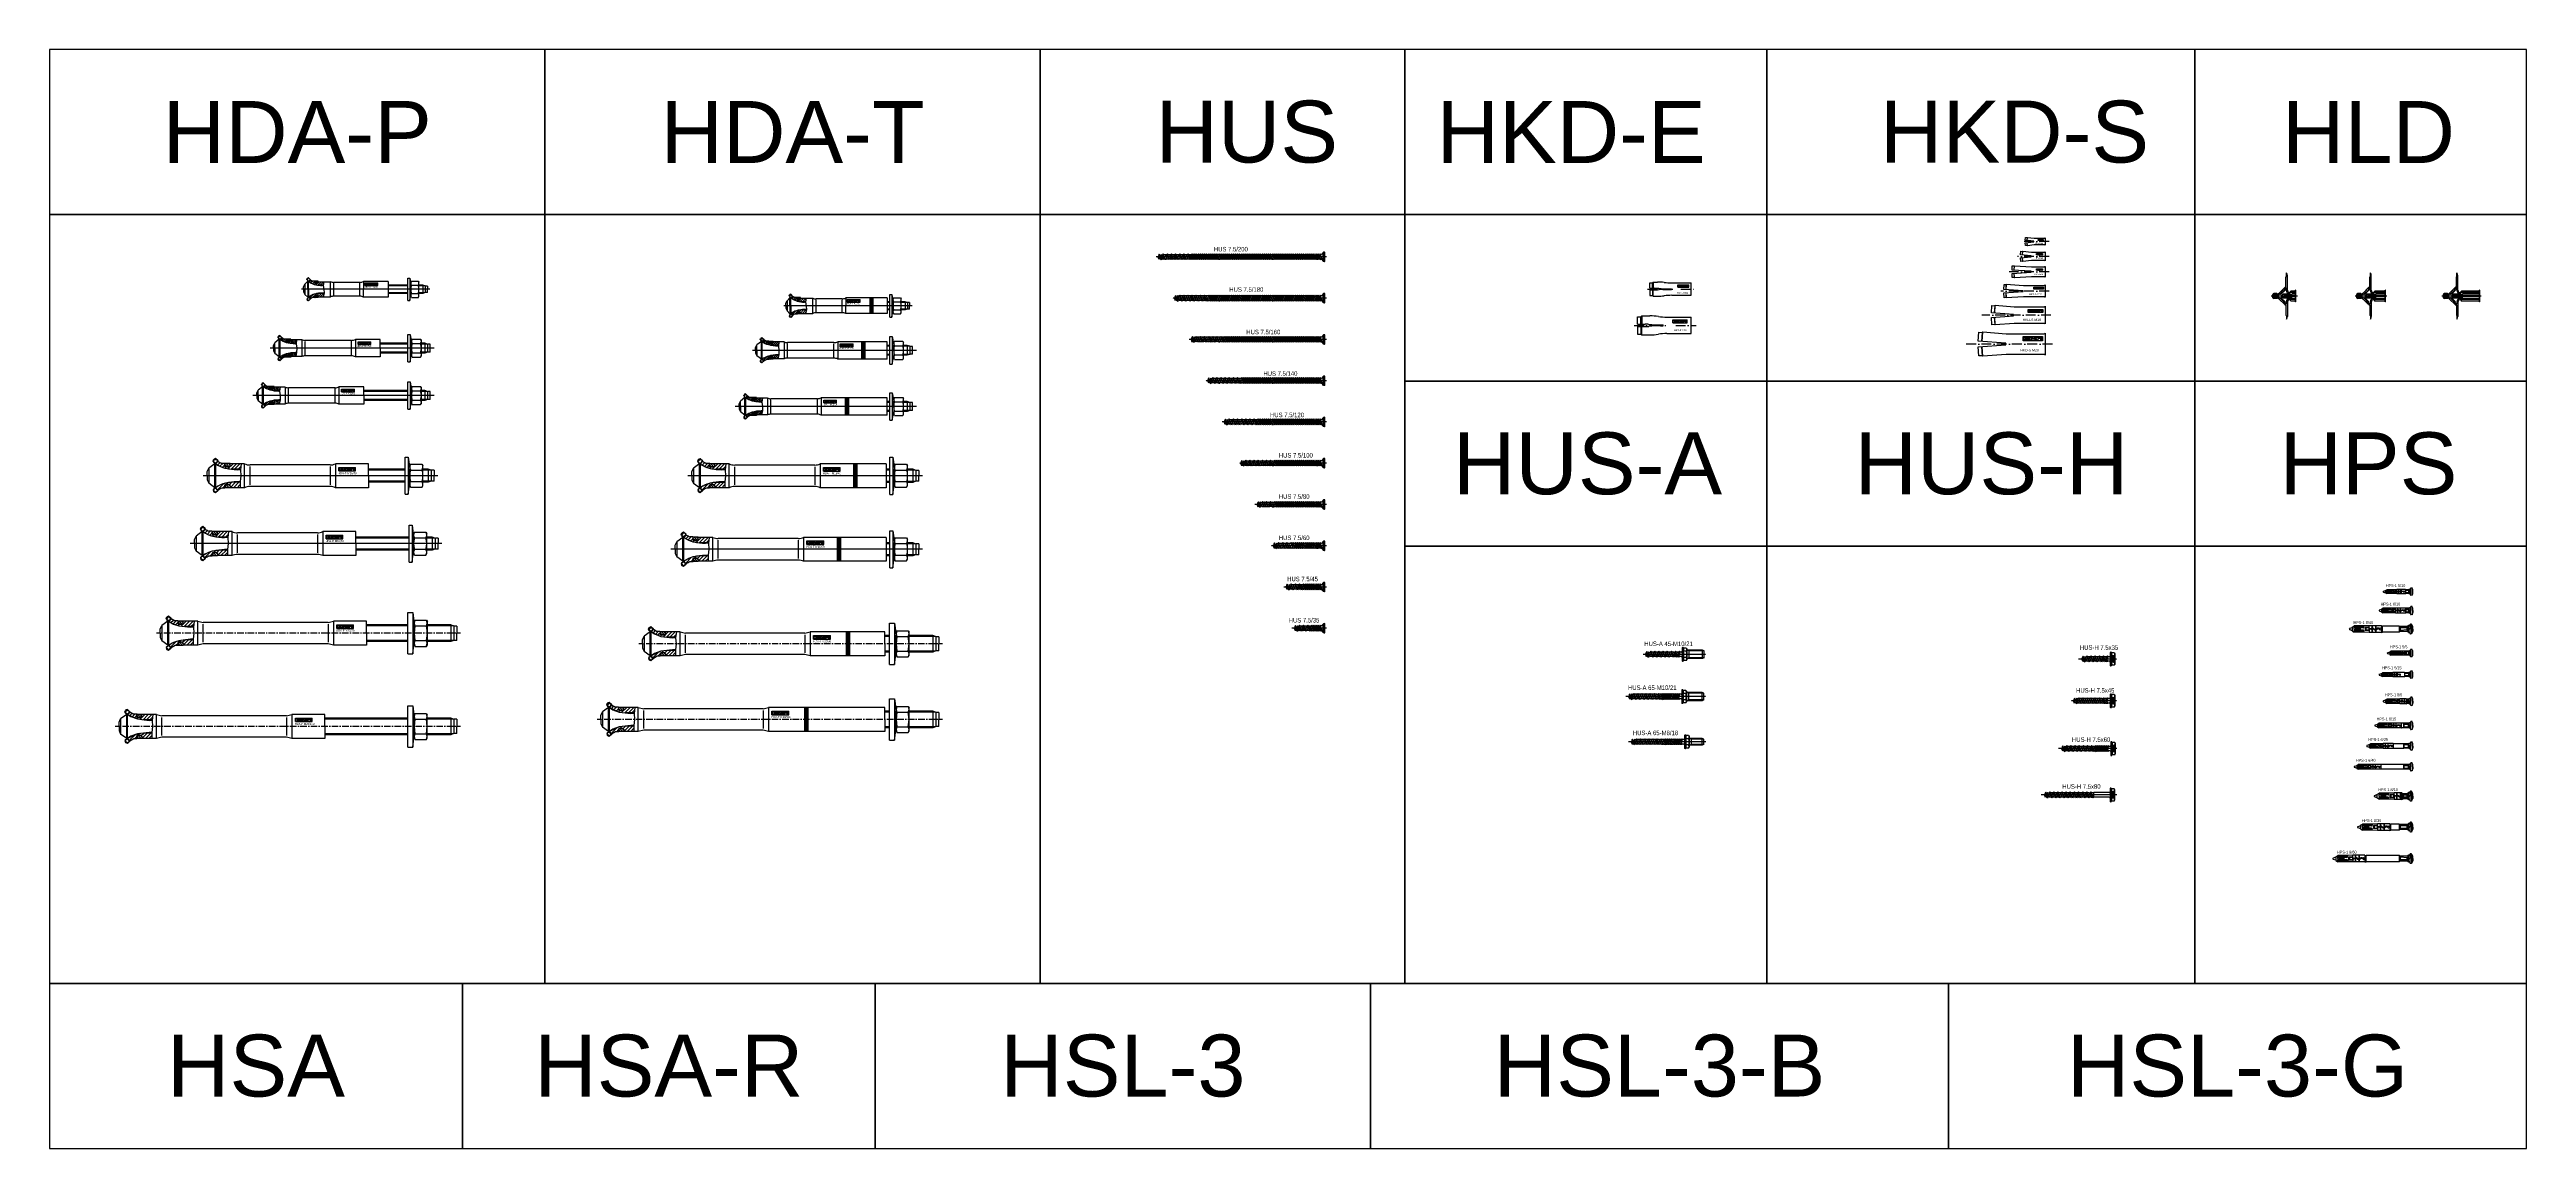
# Model space of a CAD drawing. Header units: millimetres. Extents: x 296 to 4896, y 152 to 3333.
# Drawn here: x 296 to 3296, y 2002 to 3333 of the extents above; entities that cross this region are included whole.
import ezdxf

# ---------------------------------------------------------------- set-up
doc = ezdxf.new("R2010")
doc.units = ezdxf.units.MM
for name, pattern in [('ACAD_ISO10W100', [18.5, 12, -3, 0.5, -3]), ('CENTERLI', [1, 0.75, -0.0625, 0.125, -0.0625]), ('DASHED', [0.25, 0.15625, -0.09375])]:
    doc.linetypes.add(name, pattern=pattern)
for name, color, linetype in [('1', 1, 'DASHED'), ('10', 1, 'Continuous'), ('11', 3, 'Continuous'), ('111', 3, 'Continuous'), ('2', 3, 'Continuous'), ('22', 3, 'Continuous'), ('3', 4, 'Continuous'), ('33', 3, 'Continuous'), ('4', 2, 'Continuous'), ('5', 2, 'Continuous'), ('950', 3, 'Continuous'), ('MITTELLINIEN', 3, 'ACAD_ISO10W100'), ('VOLLINIE_BREIT', 7, 'Continuous'), ('VOLLINIE_SCHMAL', 1, 'Continuous')]:
    doc.layers.add(name, color=color, linetype=linetype)
doc.styles.get("Standard").update_dxf_attribs({"font": 'arial.ttf'})

# ---------------------------------------------------------------- blocks, each defined once
blk = doc.blocks.new('HDA-P M10-20')
at = {"layer": '1', "linetype": 'CENTERLI'}
blk.add_line((2.9, 0), (-152.4, 0), dxfattribs=at)
at = {"layer": '1'}
for p, q in [((-145.5, 12.1), (-143.8, 13.6)), ((-145.5, -12.1), (-143.8, -13.6))]:
    blk.add_line(p, q, dxfattribs=at)
at = {"layer": '1', "linetype": 'Continuous'}
for p, q in [((-113.3, -7.3), (-113.3, 7.4)), ((-81.9, -7.3), (-81.9, 7.4))]:
    blk.add_line(p, q, dxfattribs=at)
blk.add_lwpolyline([(-125.5, 9.2), (-126.2, 4.6), (-125.5, 0), (-125.1, -4.7), (-126.1, -9.2)], dxfattribs=at)
at = {"layer": '1'}
for centre, radius, start, end in [((-145.2, 11.7), 0.5, 131.5254, 161.177), ((-130.9, 25), 17.2, 221.5254, 232.2203), ((-145.2, -11.7), 0.5, 198.823, 228.4746), ((-145.2, -11.7), 0.5, 198.823, 228.4746), ((-130.9, -25), 17.2, 127.7797, 138.4746)]:
    blk.add_arc(centre, radius, start, end, dxfattribs=at)
at = {"layer": '10'}
for p, q in [((-75.7, 4.4), (-75.7, 7.8)), ((-75.7, 7.8), (-60.1, 7.8)), ((-75.7, 4.4), (-60.1, 4.4)), ((-75.1, 5), (-75.1, 7.2)), ((-75.1, 7.2), (-74.1, 7.2)), ((-75.1, 5), (-74.1, 5)), ((-74.1, 6.6), (-74.1, 7.2)), ((-74.1, 6.6), (-71.8, 6.6)), ((-74.1, 5), (-74.1, 5.7)), ((-74.1, 5.7), (-71.8, 5.7)), ((-71.8, 7.2), (-70.8, 7.2)), ((-71.8, 6.6), (-71.8, 7.2)), ((-71.8, 5.7), (-71.8, 5)), ((-71.8, 5), (-70.8, 5)), ((-70.8, 5), (-70.8, 7.2)), ((-70.4, 7.2), (-69.4, 7.2)), ((-70.4, 5), (-70.4, 7.2)), ((-70.4, 5), (-69.4, 5)), ((-69.4, 5), (-69.4, 7.2)), ((-69.1, 7.2), (-68, 7.2)), ((-69.1, 5), (-69.1, 7.2)), ((-69.1, 5), (-65.9, 5)), ((-68, 5.9), (-68, 7.2)), ((-65.9, 5.9), (-68, 5.9)), ((-66.6, 7.2), (-62, 7.2)), ((-66.6, 6.3), (-66.6, 7.2)), ((-66.6, 6.3), (-64.8, 6.3)), ((-65.9, 5), (-65.9, 5.9)), ((-64.8, 5), (-64.8, 6.3)), ((-64.8, 5), (-63.8, 5)), ((-63.8, 5), (-63.8, 6.3)), ((-63.8, 6.3), (-62, 6.3)), ((-62, 6.3), (-62, 7.2)), ((-61.7, 7.2), (-60.6, 7.2)), ((-61.7, 5), (-61.7, 7.2)), ((-61.7, 5), (-60.6, 5)), ((-60.6, 5), (-60.6, 7.2)), ((-60.1, 4.4), (-60.1, 7.8))]:
    blk.add_line(p, q, dxfattribs=at)
at = {"layer": '11'}
for p, q in [((-150, 3), (-148.5, 6.2)), ((-150, 0), (-150, 3)), ((-150, 0), (-150, -3)), ((-148.5, 6.2), (-144.9, 9.8)), ((-148.5, 6.2), (-148.5, -6.2)), ((-144.9, 0), (-144.9, 9.8)), ((-143.9, 9.8), (-144.9, 9.8)), ((-144.9, 0), (-144.9, -9.7)), ((-143.9, 0), (-143.9, 9.8)), ((-143.9, 0), (-143.9, -9.7)), ((-126.2, 4.5), (-127.3, 4.5)), ((-23.8, 5), (-47.4, 5)), ((-5.5, 5), (-10.2, 5)), ((-5.5, 5), (-5.5, -5)), ((-2.8, 4), (-5.5, 5)), ((-2.6, 4), (-2.6, -4)), ((0, 3.9), (-2.4, 3.9)), ((0, 3.9), (0, 0)), ((0, -4), (0, 0)), ((-150, -3), (-148.5, -6.2)), ((-148.5, -6.2), (-144.9, -9.7)), ((-143.9, -9.7), (-144.9, -9.7)), ((-125.1, -4.5), (-127.3, -4.5)), ((-23.8, -5), (-47.4, -5)), ((-5.5, -5), (-10.2, -5)), ((-2.8, -4), (-5.5, -5)), ((0, -4), (-2.4, -4))]:
    blk.add_line(p, q, dxfattribs=at)
at = {"layer": '11', "color": 1}
for p, q in [((-23.8, 4.1), (-47.4, 4.1)), ((-3, 4.1), (-10.2, 4.1)), ((-23.8, -4.1), (-47.4, -4.1)), ((-3, -4.1), (-10.2, -4.1))]:
    blk.add_line(p, q, dxfattribs=at)
at = {"layer": '11'}
for centre, radius, start, end in [((-127.1, 39.5), 35, 254.6364, 269.6228), ((-2.4, 4.9), 1, 250, 270), ((-130.9, -25), 20, 105.7408, 130.315), ((-127.1, -39.5), 35, 90.3772, 105.3636), ((-2.4, -5), 1, 90, 110)]:
    blk.add_arc(centre, radius, start, end, dxfattribs=at)
at = {"layer": '2'}
for p, q in [((-145.9, 12.1), (-145.4, 13.2)), ((-143.6, 9.5), (-145.9, 12.1)), ((-145.4, 13.2), (-144.9, 13.6)), ((-145.4, 11.6), (-144.7, 13.3)), ((-144.7, 13.3), (-145.4, 13.2)), ((-143.8, 14), (-144.9, 13.6)), ((-143.5, 13.7), (-144.7, 13.3)), ((-141.5, 11.4), (-143.8, 14)), ((-143.8, 9.7), (-141.7, 11.6)), ((-143.6, 9.5), (-141.5, 11.4)), ((-136.3, 10), (-139.4, 10)), ((-136.5, 8.8), (-136, 9.9)), ((-136.3, 10), (-136, 9.9)), ((-132.2, 9.9), (-136, 9.9)), ((-136, 7.4), (-136, 9.9)), ((-132.8, 7.5), (-136, 7.5)), ((-133.1, 7.4), (-133.1, 7.4)), ((-132.2, 8.4), (-132.2, 9.9)), ((-132.2, 9.2), (-117.4, 9.2)), ((-126.2, 5), (-130.9, 5)), ((-117.4, -9.2), (-117.4, 9.2)), ((-81.9, 8.4), (-113.3, 8.4)), ((-77.4, 9.5), (-77.4, 0)), ((-47.4, 9.5), (-77.4, 9.5)), ((-77.4, -9.5), (-77.4, 0)), ((-47.4, 9.5), (-47.4, 0)), ((-47.4, 0), (-47.4, -9.5)), ((-19.4, 9.8), (-20.2, 8.5)), ((-20.2, 8.5), (-20.2, -8.5)), ((-19.4, 9.8), (-10.9, 9.8)), ((-19.4, 4.9), (-10.9, 4.9)), ((-10.9, 9.8), (-10.2, 8.5)), ((-10.2, -8.5), (-10.2, 8.5)), ((-143.6, -9.5), (-145.9, -12.1)), ((-145.9, -12.1), (-145.4, -13.2)), ((-145.4, -11.6), (-144.7, -13.3)), ((-145.4, -13.2), (-144.9, -13.6)), ((-144.7, -13.3), (-145.4, -13.2)), ((-143.8, -14), (-144.9, -13.6)), ((-143.5, -13.7), (-144.7, -13.3)), ((-143.8, -9.7), (-141.7, -11.6)), ((-141.5, -11.4), (-143.8, -14)), ((-143.6, -9.5), (-141.5, -11.4)), ((-136.3, -10), (-139.4, -10)), ((-136.5, -8.8), (-136, -9.9)), ((-136.3, -10), (-136, -9.9)), ((-136, -7.4), (-136, -9.9)), ((-132.8, -7.5), (-136, -7.5)), ((-132.2, -9.9), (-136, -9.9)), ((-133.1, -7.4), (-133.1, -7.4)), ((-132.2, -8.4), (-132.2, -9.2)), ((-132.2, -8.4), (-132.2, -9.9)), ((-132.2, -9.2), (-117.4, -9.2)), ((-125.1, -5), (-130.9, -5)), ((-81.9, -8.4), (-113.3, -8.4)), ((-47.4, -9.5), (-77.4, -9.5)), ((-19.4, -9.8), (-20.2, -8.5)), ((-19.4, -4.9), (-10.9, -4.9)), ((-19.4, -9.8), (-10.9, -9.8)), ((-10.9, -9.8), (-10.2, -8.5))]:
    blk.add_line(p, q, dxfattribs=at)
for centre, radius, start, end in [((-145.2, 11.7), 0.5, 161.177, 222.9947), ((-130.9, 25), 20, 222.9947, 270), ((-130.9, 25), 17.2, 232.2203, 240.4082), ((-138.5, 7.1), 0.5, 245.1229, 246.9947), ((-135.6, 8.4), 1, 156, 263.236), ((-134.5, 17.3), 10, 263.236, 278), ((-133.2, 8.4), 1, 278, 360), ((-113.3, 18.4), 10, 246.2057, 270), ((-81.9, 18.4), 10, 270, 297.1268), ((-15.9, 7.3), 4.3, 150, 214.5651), ((-3.9, 0), 16.2, 162.412, 197.588), ((-14.5, 7.3), 4.3, 325.4349, 30), ((-26.4, 0), 16.2, 342.412, 17.588), ((-145.2, -11.7), 0.5, 137.0053, 198.823), ((-130.9, -25), 20, 90, 137.0053), ((-130.9, -25), 17.2, 119.5918, 127.7797), ((-135.6, -8.4), 1, 106, 204), ((-134.5, -17.3), 10, 82, 96.764), ((-133.2, -8.4), 1, 0, 82), ((-113.3, -18.4), 10, 90, 113.7943), ((-81.9, -18.4), 10, 62.8732, 90), ((-15.9, -7.3), 4.3, 145.4349, 210), ((-14.5, -7.3), 4.3, 330, 34.5651)]:
    blk.add_arc(centre, radius, start, end, dxfattribs=at)
at = {"layer": '3', "color": 3}
for p, q in [((-23.8, 13.6), (-21.4, 13.6)), ((-23.8, -13.6), (-23.8, 13.6)), ((-21.4, 13.6), (-20.2, 5.3)), ((-21.4, 13.6), (-21.4, -13.6)), ((-20.2, 0), (-20.2, 5.3)), ((-23.8, -13.6), (-21.4, -13.6)), ((-23.8, -13.6), (-21.4, -13.6)), ((-21.4, -13.6), (-20.2, -5.3)), ((-20.2, 0), (-20.2, -5.3))]:
    blk.add_line(p, q, dxfattribs=at)
at = {"layer": '4'}
for p, q in [((-142.8, 8.9), (-140.8, 10.9)), ((-138.9, 10), (-141.1, 7.8)), ((-139.2, 6.8), (-136.1, 9.9)), ((-135.8, 7.4), (-137.2, 6)), ((-134.6, 7.5), (-136, 8.9)), ((-135.5, 9.9), (-133.2, 7.5)), ((-135, 5.4), (-133, 7.4)), ((-132.3, 8), (-134.1, 9.9)), ((-132.7, 9.9), (-132.2, 9.4)), ((-128.3, 9.2), (-132.5, 5.1)), ((-132.3, 8.1), (-131.2, 9.2)), ((-129.7, 5), (-125.5, 9.2)), ((-126.2, 5.7), (-126.9, 5)), ((-142.4, -10.5), (-138.4, -6.5)), ((-134.4, -5.3), (-139.1, -10)), ((-136.2, -10), (-136, -9.8)), ((-136, -8.1), (-134.2, -9.9)), ((-135.6, -9.9), (-136, -9.5)), ((-132.8, -9.9), (-135.1, -7.5)), ((-133.7, -7.5), (-132.2, -9)), ((-133.6, -7.4), (-131.3, -5)), ((-128.4, -5), (-132.2, -8.8)), ((-129.9, -9.2), (-125.6, -5)), ((-125.7, -7.9), (-127, -9.2))]:
    blk.add_line(p, q, dxfattribs=at)
at = {"layer": '3', "width": 0.75}
blk.add_text('HDA-P M10/20', height=1.75, dxfattribs=at).set_placement((-75.6, 1.8))
blk = doc.blocks.new('HDA-P M12-30')
at = {"layer": '1'}
for p, q in [((-151.6, -8.4), (-151.6, 8.3)), ((-95.2, -8.5), (-95.2, 8.5))]:
    blk.add_line(p, q, dxfattribs=at)
at = {"layer": '111'}
for p, q in [((-184.5, 13.1), (-184.1, 14.2)), ((-181.8, 10.6), (-184.5, 13.1)), ((-183.5, 14.8), (-184.1, 14.2)), ((-183.6, 13.9), (-184, 12.7)), ((-183.5, 14.8), (-183.6, 13.9)), ((-181.7, 14.6), (-183.6, 13.9)), ((-182.4, 15.3), (-183.5, 14.8)), ((-179.8, 12.8), (-182.4, 15.3)), ((-180, 13), (-182, 10.8)), ((-181.9, 10.6), (-179.8, 12.8)), ((-179.8, 12.8), (-181.8, 10.6)), ((-174, 11), (-176.6, 11)), ((-173.8, 10.9), (-174.3, 9.7)), ((-173.8, 10.9), (-174, 11)), ((-170.4, 8.3), (-169.7, 8.3)), ((-168.9, 9.3), (-168.9, 10.2)), ((-155.6, 10.2), (-168.9, 10.2)), ((-162.5, 6), (-167.4, 6)), ((-181.5, -10.4), (-184.5, -13.1)), ((-184.5, -13.1), (-184.1, -14.2)), ((-183.5, -14.8), (-184.1, -14.2)), ((-183.6, -13.9), (-184, -12.7)), ((-183.5, -14.8), (-183.6, -13.9)), ((-181.7, -14.6), (-183.6, -13.9)), ((-182.4, -15.3), (-183.5, -14.8)), ((-179.8, -12.8), (-182.4, -15.3)), ((-180, -13), (-182, -10.8)), ((-181.9, -10.6), (-179.8, -12.8)), ((-179.8, -12.8), (-181.8, -10.6)), ((-174, -11), (-176.6, -11)), ((-173.8, -10.9), (-174.3, -9.7)), ((-173.8, -10.9), (-174, -11)), ((-170.4, -8.3), (-169.7, -8.3)), ((-168.9, -9.3), (-168.9, -10.3)), ((-155.6, -10.3), (-168.9, -10.3)), ((-162, -6), (-167.4, -6))]:
    blk.add_line(p, q, dxfattribs=at)
at = {"layer": '111', "color": 1, "linetype": 'DASHED'}
for p, q in [((-184, 13), (-182.3, 14.8)), ((-184, -13), (-182.3, -14.8))]:
    blk.add_line(p, q, dxfattribs=at)
at = {"layer": '111', "color": 1, "linetype": 'CENTERLI'}
blk.add_line((4.7, 0), (-193.8, 0), dxfattribs=at)
at = {"layer": '111', "color": 1}
blk.add_lwpolyline([(-161.9, 10.2), (-162.5, 5.1), (-161.8, 0), (-161.9, -5.2), (-163, -10.3)], dxfattribs=at)
at = {"layer": '111', "color": 1, "linetype": 'DASHED'}
for centre, radius, start, end in [((-183.6, 12.6), 0.5, 137, 164.1027), ((-167.4, 31), 22, 227.3851, 235.7517), ((-183.6, -12.6), 0.5, 195.8973, 223), ((-167.4, -31), 22, 124.2483, 132.6149)]:
    blk.add_arc(centre, radius, start, end, dxfattribs=at)
at = {"layer": '111'}
for centre, radius, start, end in [((-183.6, 12.6), 0.5, 164.1027, 228.5153), ((-167.4, 31), 25, 228.5153, 270), ((-167.4, 31), 22, 235.7517, 245.38), ((-173.4, 9.3), 1, 157, 259.7398), ((-171.8, 18.2), 10, 259.7398, 278), ((-169.9, 9.3), 1, 278, 0), ((-183.6, -12.6), 0.5, 131.4847, 195.8973), ((-167.4, -31), 25, 90, 131.4847), ((-167.4, -31), 22, 114.62, 124.2483), ((-173.4, -9.3), 1, 100.2602, 203), ((-171.8, -18.2), 10, 82, 100.2602), ((-169.9, -9.3), 1, 0, 82)]:
    blk.add_arc(centre, radius, start, end, dxfattribs=at)
at = {"layer": '2'}
for p, q in [((-155.6, 10.2), (-155.6, -10.3)), ((-107.9, 9.4), (-151.6, 9.4)), ((-95.2, 9.4), (-107.9, 9.4)), ((-90.6, 10.5), (-90.6, -10.5)), ((-60.6, 10.5), (-90.6, 10.5)), ((-60.6, 0), (-60.6, 10.5)), ((-22, 11), (-22.8, 9.5)), ((-22.8, 9.5), (-22.8, -9.5)), ((-22, 11), (-11.7, 11)), ((-22, 5.5), (-11.7, 5.5)), ((-11.7, 11), (-10.8, 9.5)), ((-10.8, -9.5), (-10.8, 9.5)), ((-95.2, -9.4), (-151.6, -9.4)), ((-60.6, -10.5), (-90.6, -10.5)), ((-60.6, 0), (-60.6, -10.5)), ((-22, -11), (-22.8, -9.5)), ((-22, -5.5), (-11.7, -5.5)), ((-22, -11), (-11.7, -11)), ((-11.7, -11), (-10.8, -9.5))]:
    blk.add_line(p, q, dxfattribs=at)
for centre, radius, start, end in [((-151.6, 19.4), 10, 246.2057, 270), ((-95.2, 19.4), 10, 270, 297.1268), ((-18, 8.2), 4.81, 150, 214.5651), ((-4.7, 0), 18.2, 162.412, 197.588), ((-15.6, 8.2), 4.81, 325.4349, 30), ((-29, 0), 18.2, 342.412, 17.588), ((-151.6, -19.4), 10, 90, 113.7943), ((-95.2, -19.4), 10, 62.8732, 90), ((-18, -8.2), 4.81, 145.4349, 210), ((-15.6, -8.2), 4.81, 330, 34.5651)]:
    blk.add_arc(centre, radius, start, end, dxfattribs=at)
at = {"layer": '22'}
for p, q in [((-190, 3), (-188.4, 6.5)), ((-190, 0), (-190, 3)), ((-190, 0), (-190, -3)), ((-183, 10.7), (-188.4, 6.5)), ((-188.4, 0), (-188.4, 6.5)), ((-183, -10.7), (-183, 10.7)), ((-182, 10.7), (-183, 10.7)), ((-182, -10.7), (-182, 10.7)), ((-162.5, 5.4), (-163.2, 5.4)), ((-27.3, 6), (-60.6, 6)), ((-6.4, 6), (-10.8, 6)), ((-6.4, 6), (-6.4, -6)), ((-3.3, 4.9), (-6.4, 6)), ((-3, -4.8), (-3, 4.8)), ((0, 4.8), (-2.7, 4.8)), ((0, 0), (0, 4.8)), ((0, -4.8), (0, 0)), ((-190, -3), (-188.4, -6.5)), ((-188.4, 0), (-188.4, -6.5)), ((-183, -10.7), (-188.4, -6.5)), ((-182, -10.7), (-183, -10.7)), ((-162, -5.4), (-163.2, -5.4)), ((-27.3, -6), (-60.6, -6)), ((-6.4, -6), (-10.8, -6)), ((-3.3, -4.9), (-6.4, -6)), ((0, -4.8), (-2.7, -4.8))]:
    blk.add_line(p, q, dxfattribs=at)
at = {"layer": '22', "color": 1}
for p, q in [((-27.3, 4.9), (-60.6, 4.9)), ((-3.4, 4.9), (-10.8, 4.9)), ((-27.3, -4.9), (-60.6, -4.9)), ((-3.4, -4.9), (-10.8, -4.9))]:
    blk.add_line(p, q, dxfattribs=at)
at = {"layer": '22'}
for centre, radius, start, end in [((-167.4, 31), 25, 234.2918, 253.7398), ((-162.8, 48.4), 43, 254.3104, 269.4293), ((-2.7, 6.4), 1.6, 250, 270), ((-167.4, -31), 25, 106.2602, 125.7082), ((-162.8, -48.4), 43, 90.5707, 105.6896), ((-2.7, -6.4), 1.6, 90, 110)]:
    blk.add_arc(centre, radius, start, end, dxfattribs=at)
at = {"layer": '3', "color": 1}
for p, q in [((-87.5, 7.8), (-71.9, 7.8)), ((-87.5, 4.4), (-87.5, 7.8)), ((-87.5, 4.4), (-71.9, 4.4)), ((-87, 7.2), (-85.9, 7.2)), ((-87, 5), (-87, 7.2)), ((-87, 5), (-85.9, 5)), ((-85.9, 6.6), (-85.9, 7.2)), ((-85.9, 6.6), (-83.7, 6.6)), ((-85.9, 5.7), (-83.7, 5.7)), ((-85.9, 5), (-85.9, 5.7)), ((-83.7, 6.6), (-83.7, 7.2)), ((-83.7, 7.2), (-82.6, 7.2)), ((-83.7, 5.7), (-83.7, 5)), ((-83.7, 5), (-82.6, 5)), ((-82.6, 5), (-82.6, 7.2)), ((-82.3, 5), (-82.3, 7.2)), ((-82.3, 7.2), (-81.2, 7.2)), ((-82.3, 5), (-81.2, 5)), ((-81.2, 5), (-81.2, 7.2)), ((-80.9, 5), (-80.9, 7.2)), ((-80.9, 7.2), (-79.9, 7.2)), ((-80.9, 5), (-77.8, 5)), ((-79.9, 5.9), (-79.9, 7.2)), ((-77.8, 5.9), (-79.9, 5.9)), ((-78.5, 6.3), (-78.5, 7.2)), ((-78.5, 7.2), (-73.9, 7.2)), ((-78.5, 6.3), (-76.7, 6.3)), ((-77.8, 5), (-77.8, 5.9)), ((-76.7, 5), (-76.7, 6.3)), ((-76.7, 5), (-75.6, 5)), ((-75.6, 6.3), (-73.9, 6.3)), ((-75.6, 5), (-75.6, 6.3)), ((-73.9, 6.3), (-73.9, 7.2)), ((-73.5, 5), (-73.5, 7.2)), ((-73.5, 7.2), (-72.5, 7.2)), ((-73.5, 5), (-72.5, 5)), ((-72.5, 5), (-72.5, 7.2)), ((-71.9, 4.4), (-71.9, 7.8))]:
    blk.add_line(p, q, dxfattribs=at)
at = {"layer": '3', "color": 3}
for p, q in [((-27.3, -16.7), (-27.3, 16.7)), ((-27.3, 16.7), (-24.5, 16.7)), ((-24.5, 16.7), (-22.8, 6.4)), ((-24.5, 16.7), (-24.5, -16.7)), ((-22.8, 0), (-22.8, 6.4)), ((-22.8, 0), (-22.8, -6.4)), ((-27.3, -16.7), (-24.5, -16.7)), ((-24.5, -16.7), (-22.8, -6.4))]:
    blk.add_line(p, q, dxfattribs=at)
at = {"layer": '4'}
for p, q in [((-178.9, 12.3), (-181.1, 10.1)), ((-179.7, 9.3), (-177.5, 11.5)), ((-175.7, 11), (-178.2, 8.5)), ((-176.7, 7.8), (-173.9, 10.5)), ((-173.8, 8.4), (-175, 7.2)), ((-173.8, 8.5), (-173.8, 10.7)), ((-168.9, 10.7), (-173.8, 10.7)), ((-173.8, 10.1), (-172.2, 8.5)), ((-173.6, 8.5), (-173.8, 8.7)), ((-169.3, 8.5), (-173.8, 8.5)), ((-173.2, 6.7), (-171.7, 8.2)), ((-170.8, 8.5), (-173, 10.7)), ((-171.6, 10.7), (-169.4, 8.5)), ((-167.4, 10.2), (-171.3, 6.3)), ((-168.9, 9.4), (-170.2, 10.7)), ((-169.3, 6.1), (-165.1, 10.2)), ((-168.9, 9.3), (-168.9, 10.7)), ((-162.9, 10.2), (-167.1, 6)), ((-164.9, 6), (-162.3, 8.5)), ((-162.5, 6.1), (-162.6, 6)), ((-181.7, -10.8), (-180.8, -9.9)), ((-176.2, -7.6), (-180.6, -12)), ((-178.1, -11.8), (-173, -6.7)), ((-174.1, -10), (-175.1, -11)), ((-173.8, -8.5), (-173.8, -10.8)), ((-169.3, -8.5), (-173.8, -8.5)), ((-172.7, -10.8), (-173.8, -9.7)), ((-168.9, -10.8), (-173.8, -10.8)), ((-173.6, -8.5), (-171.3, -10.8)), ((-170.3, -6.2), (-172.3, -8.2)), ((-169.9, -10.8), (-172.2, -8.5)), ((-170.7, -8.5), (-168.9, -10.4)), ((-170.1, -8.3), (-167.8, -6)), ((-169.2, -8.7), (-169.3, -8.5)), ((-165.6, -6), (-168.9, -9.3)), ((-168.9, -9.3), (-168.9, -10.8)), ((-167.5, -10.3), (-163.3, -6)), ((-162.3, -7.3), (-165.3, -10.3))]:
    blk.add_line(p, q, dxfattribs=at)
at = {"layer": '3', "color": 4, "width": 0.75}
blk.add_text('HDA-P M12/30', height=2, dxfattribs=at).set_placement((-88.8, 1.5))
blk = doc.blocks.new('HDA-P M12-50')
at = {"layer": '1'}
for p, q in [((-171.6, -8.4), (-171.6, 8.3)), ((-115.2, -8.5), (-115.2, 8.5))]:
    blk.add_line(p, q, dxfattribs=at)
at = {"layer": '111', "color": 1, "linetype": 'CENTERLI'}
blk.add_line((4.7, 0), (-215, 0), dxfattribs=at)
at = {"layer": '111'}
for p, q in [((-204.5, 13.1), (-204.1, 14.2)), ((-201.8, 10.6), (-204.5, 13.1)), ((-203.5, 14.8), (-204.1, 14.2)), ((-203.6, 13.9), (-204, 12.7)), ((-203.5, 14.8), (-203.6, 13.9)), ((-201.7, 14.6), (-203.6, 13.9)), ((-202.4, 15.3), (-203.5, 14.8)), ((-199.8, 12.8), (-202.4, 15.3)), ((-200, 13), (-202, 10.8)), ((-201.9, 10.6), (-199.8, 12.8)), ((-199.8, 12.8), (-201.8, 10.6)), ((-194, 11), (-196.6, 11)), ((-193.8, 10.9), (-194.3, 9.7)), ((-193.8, 10.9), (-194, 11)), ((-190.4, 8.3), (-189.7, 8.3)), ((-175.6, 10.2), (-188.9, 10.2)), ((-188.9, 9.3), (-188.9, 10.2)), ((-182.5, 6), (-187.4, 6)), ((-201.5, -10.4), (-204.5, -13.1)), ((-204.5, -13.1), (-204.1, -14.2)), ((-203.5, -14.8), (-204.1, -14.2)), ((-203.6, -13.9), (-204, -12.7)), ((-201.7, -14.6), (-203.6, -13.9)), ((-203.5, -14.8), (-203.6, -13.9)), ((-202.4, -15.3), (-203.5, -14.8)), ((-199.8, -12.8), (-202.4, -15.3)), ((-200, -13), (-202, -10.8)), ((-201.9, -10.6), (-199.8, -12.8)), ((-199.8, -12.8), (-201.8, -10.6)), ((-194, -11), (-196.6, -11)), ((-193.8, -10.9), (-194.3, -9.7)), ((-193.8, -10.9), (-194, -11)), ((-190.4, -8.3), (-189.7, -8.3)), ((-188.9, -9.3), (-188.9, -10.3)), ((-175.6, -10.3), (-188.9, -10.3)), ((-182, -6), (-187.4, -6))]:
    blk.add_line(p, q, dxfattribs=at)
at = {"layer": '111', "color": 1, "linetype": 'DASHED'}
for p, q in [((-204, 13), (-202.3, 14.8)), ((-204, -13), (-202.3, -14.8))]:
    blk.add_line(p, q, dxfattribs=at)
at = {"layer": '111', "color": 1}
blk.add_lwpolyline([(-181.9, 10.2), (-182.5, 5.1), (-181.8, 0), (-181.9, -5.2), (-183, -10.3)], dxfattribs=at)
at = {"layer": '111', "color": 1, "linetype": 'DASHED'}
for centre, radius, start, end in [((-203.6, 12.6), 0.5, 137, 164.1027), ((-187.4, 31), 22, 227.3851, 235.7517), ((-203.6, -12.6), 0.5, 195.8973, 223), ((-187.4, -31), 22, 124.2483, 132.6149)]:
    blk.add_arc(centre, radius, start, end, dxfattribs=at)
at = {"layer": '111'}
for centre, radius, start, end in [((-203.6, 12.6), 0.5, 164.1027, 228.5153), ((-187.4, 31), 25, 228.5153, 270), ((-187.4, 31), 22, 235.7517, 245.38), ((-193.4, 9.3), 1, 157, 259.7398), ((-191.8, 18.2), 10, 259.7398, 278), ((-189.9, 9.3), 1, 278, 0), ((-203.6, -12.6), 0.5, 131.4847, 195.8973), ((-187.4, -31), 25, 90, 131.4847), ((-187.4, -31), 22, 114.62, 124.2483), ((-193.4, -9.3), 1, 100.2602, 203), ((-191.8, -18.2), 10, 82, 100.2602), ((-189.9, -9.3), 1, 0, 82)]:
    blk.add_arc(centre, radius, start, end, dxfattribs=at)
at = {"layer": '2'}
for p, q in [((-175.6, 10.2), (-175.6, -10.3)), ((-127.9, 9.4), (-171.6, 9.4)), ((-115.2, 9.4), (-127.9, 9.4)), ((-80.6, 10.5), (-110.6, 10.5)), ((-110.6, 10.5), (-110.6, -10.5)), ((-80.6, 0), (-80.6, 10.5)), ((-80.6, 0), (-80.6, -10.5)), ((-22, 11), (-22.8, 9.5)), ((-22.8, 9.5), (-22.8, -9.5)), ((-22, 11), (-11.7, 11)), ((-22, 5.5), (-11.7, 5.5)), ((-11.7, 11), (-10.8, 9.5)), ((-10.8, -9.5), (-10.8, 9.5)), ((-115.2, -9.4), (-171.6, -9.4)), ((-80.6, -10.5), (-110.6, -10.5)), ((-22, -11), (-22.8, -9.5)), ((-22, -5.5), (-11.7, -5.5)), ((-22, -11), (-11.7, -11)), ((-11.7, -11), (-10.8, -9.5))]:
    blk.add_line(p, q, dxfattribs=at)
for centre, radius, start, end in [((-171.6, 19.4), 10, 246.2057, 270), ((-115.2, 19.4), 10, 270, 297.1268), ((-18, 8.2), 4.81, 150, 214.5651), ((-4.7, 0), 18.2, 162.412, 197.588), ((-15.6, 8.2), 4.81, 325.4349, 30), ((-29, 0), 18.2, 342.412, 17.588), ((-171.6, -19.4), 10, 90, 113.7943), ((-115.2, -19.4), 10, 62.8732, 90), ((-18, -8.2), 4.81, 145.4349, 210), ((-15.6, -8.2), 4.81, 330, 34.5651)]:
    blk.add_arc(centre, radius, start, end, dxfattribs=at)
at = {"layer": '22'}
for p, q in [((-210, 3), (-208.4, 6.5)), ((-210, 0), (-210, 3)), ((-210, 0), (-210, -3)), ((-203, 10.7), (-208.4, 6.5)), ((-208.4, 0), (-208.4, 6.5)), ((-208.4, 0), (-208.4, -6.5)), ((-202, 10.7), (-203, 10.7)), ((-203, -10.7), (-203, 10.7)), ((-202, -10.7), (-202, 10.7)), ((-182.5, 5.4), (-183.2, 5.4)), ((-27.3, 6), (-80.6, 6)), ((-6.4, 6), (-10.8, 6)), ((-3.3, 4.9), (-6.4, 6)), ((-6.4, 6), (-6.4, -6)), ((-3, -4.8), (-3, 4.8)), ((0, 4.8), (-2.7, 4.8)), ((0, 0), (0, 4.8)), ((0, -4.8), (0, 0)), ((-210, -3), (-208.4, -6.5)), ((-203, -10.7), (-208.4, -6.5)), ((-202, -10.7), (-203, -10.7)), ((-182, -5.4), (-183.2, -5.4)), ((-27.3, -6), (-80.6, -6)), ((-6.4, -6), (-10.8, -6)), ((-3.3, -4.9), (-6.4, -6)), ((0, -4.8), (-2.7, -4.8))]:
    blk.add_line(p, q, dxfattribs=at)
at = {"layer": '22', "color": 1}
for p, q in [((-27.3, 4.9), (-80.6, 4.9)), ((-3.4, 4.9), (-10.8, 4.9)), ((-27.3, -4.9), (-80.6, -4.9)), ((-3.4, -4.9), (-10.8, -4.9))]:
    blk.add_line(p, q, dxfattribs=at)
at = {"layer": '22'}
for centre, radius, start, end in [((-187.4, 31), 25, 234.2918, 253.7398), ((-182.8, 48.4), 43, 254.3104, 269.4293), ((-2.7, 6.4), 1.6, 250, 270), ((-187.4, -31), 25, 106.2602, 125.7082), ((-182.8, -48.4), 43, 90.5707, 105.6896), ((-2.7, -6.4), 1.6, 90, 110)]:
    blk.add_arc(centre, radius, start, end, dxfattribs=at)
at = {"layer": '3', "color": 1}
for p, q in [((-107.5, 4.4), (-107.5, 7.8)), ((-107.5, 7.8), (-91.9, 7.8)), ((-107.5, 4.4), (-91.9, 4.4)), ((-107, 5), (-107, 7.2)), ((-107, 7.2), (-105.9, 7.2)), ((-107, 5), (-105.9, 5)), ((-105.9, 6.6), (-105.9, 7.2)), ((-105.9, 6.6), (-103.7, 6.6)), ((-105.9, 5), (-105.9, 5.7)), ((-105.9, 5.7), (-103.7, 5.7)), ((-103.7, 7.2), (-102.6, 7.2)), ((-103.7, 6.6), (-103.7, 7.2)), ((-103.7, 5.7), (-103.7, 5)), ((-103.7, 5), (-102.6, 5)), ((-102.6, 5), (-102.6, 7.2)), ((-102.3, 7.2), (-101.2, 7.2)), ((-102.3, 5), (-102.3, 7.2)), ((-102.3, 5), (-101.2, 5)), ((-101.2, 5), (-101.2, 7.2)), ((-100.9, 7.2), (-99.9, 7.2)), ((-100.9, 5), (-100.9, 7.2)), ((-100.9, 5), (-97.8, 5)), ((-99.9, 5.9), (-99.9, 7.2)), ((-97.8, 5.9), (-99.9, 5.9)), ((-98.5, 7.2), (-93.9, 7.2)), ((-98.5, 6.3), (-98.5, 7.2)), ((-98.5, 6.3), (-96.7, 6.3)), ((-97.8, 5), (-97.8, 5.9)), ((-96.7, 5), (-96.7, 6.3)), ((-96.7, 5), (-95.6, 5)), ((-95.6, 5), (-95.6, 6.3)), ((-95.6, 6.3), (-93.9, 6.3)), ((-93.9, 6.3), (-93.9, 7.2)), ((-93.5, 7.2), (-92.5, 7.2)), ((-93.5, 5), (-93.5, 7.2)), ((-93.5, 5), (-92.5, 5)), ((-92.5, 5), (-92.5, 7.2)), ((-91.9, 4.4), (-91.9, 7.8))]:
    blk.add_line(p, q, dxfattribs=at)
at = {"layer": '3', "color": 3}
for p, q in [((-27.3, 16.7), (-24.5, 16.7)), ((-27.3, -16.7), (-27.3, 16.7)), ((-24.5, 16.7), (-24.5, -16.7)), ((-24.5, 16.7), (-22.8, 6.4)), ((-27.3, -16.7), (-24.5, -16.7)), ((-24.5, -16.7), (-22.8, -6.4))]:
    blk.add_line(p, q, dxfattribs=at)
at = {"layer": '3'}
for q in [(-22.8, 6.4), (-22.8, -6.4)]:
    blk.add_line((-22.8, 0), q, dxfattribs=at)
at = {"layer": '4'}
for p, q in [((-198.9, 12.3), (-201.1, 10.1)), ((-199.7, 9.3), (-197.5, 11.5)), ((-195.7, 11), (-198.2, 8.5)), ((-196.7, 7.8), (-193.9, 10.5)), ((-193.8, 8.4), (-195, 7.2)), ((-188.9, 10.8), (-193.8, 10.8)), ((-193.8, 8.5), (-193.8, 10.8)), ((-193.8, 10.1), (-192.2, 8.5)), ((-193.6, 8.5), (-193.8, 8.7)), ((-189.3, 8.5), (-193.8, 8.5)), ((-193.2, 6.7), (-191.7, 8.2)), ((-190.8, 8.5), (-193, 10.8)), ((-191.6, 10.8), (-189.4, 8.5)), ((-187.4, 10.2), (-191.3, 6.3)), ((-188.9, 9.4), (-190.2, 10.8)), ((-189.3, 6.1), (-185.1, 10.2)), ((-188.9, 9.3), (-188.9, 10.8)), ((-182.9, 10.2), (-187.1, 6)), ((-184.9, 6), (-182.3, 8.5)), ((-182.5, 6.1), (-182.6, 6)), ((-201.7, -10.8), (-200.8, -9.9)), ((-196.2, -7.6), (-200.6, -12)), ((-198.1, -11.8), (-193, -6.7)), ((-194.1, -10), (-195.1, -11)), ((-189.3, -8.5), (-193.8, -8.5)), ((-193.8, -8.5), (-193.8, -10.8)), ((-192.7, -10.8), (-193.8, -9.7)), ((-188.9, -10.8), (-193.8, -10.8)), ((-193.6, -8.5), (-191.3, -10.8)), ((-190.3, -6.2), (-192.3, -8.2)), ((-189.9, -10.8), (-192.2, -8.5)), ((-190.7, -8.5), (-188.9, -10.4)), ((-190.1, -8.3), (-187.8, -6)), ((-189.2, -8.7), (-189.3, -8.5)), ((-185.6, -6), (-188.9, -9.3)), ((-188.9, -9.3), (-188.9, -10.8)), ((-187.5, -10.3), (-183.3, -6)), ((-182.3, -7.3), (-185.3, -10.3))]:
    blk.add_line(p, q, dxfattribs=at)
at = {"layer": '3', "color": 4, "width": 0.75}
blk.add_text('HDA-P M12/50', height=2, dxfattribs=at).set_placement((-108.8, 1.5))
blk = doc.blocks.new('HDA-P M16-40')
at = {"layer": '1', "linetype": 'CENTERLI'}
blk.add_line((4.6, 0), (-279.6, 0), dxfattribs=at)
at = {"layer": '1'}
for p, q in [((-264.9, 20.1), (-267.4, 17.4)), ((-267.5, -17.2), (-267.5, -17.1)), ((-264.9, -20.1), (-267.4, -17.4))]:
    blk.add_line(p, q, dxfattribs=at)
for centre, radius, start, end in [((-267, 17), 0.5, 138, 167.0308), ((-244.3, 43), 30.8, 228, 235.2917), ((-267, -17), 0.5, 187.2018, 222), ((-244.3, -43), 30.8, 124.7083, 132)]:
    blk.add_arc(centre, radius, start, end, dxfattribs=at)
at = {"layer": '2'}
for p, q in [((-267.8, 17.4), (-267.3, 19.2)), ((-264.7, 14.6), (-267.8, 17.4)), ((-266.6, 20), (-267.3, 19.2)), ((-267.3, 16.9), (-266.7, 19)), ((-264.2, 20), (-266.7, 19)), ((-266.6, 20), (-266.7, 19)), ((-264.9, 20.7), (-266.6, 20)), ((-261.7, 17.9), (-264.9, 20.7)), ((-261.9, 18.1), (-264.9, 14.8)), ((-261.7, 17.9), (-264.7, 14.6)), ((-261.8, 17.7), (-264.7, 14.5)), ((-253.8, 15), (-257, 15)), ((-253, 14.7), (-253.8, 15)), ((-253.8, 13), (-253, 14.7)), ((-247.2, 14.6), (-253.1, 14.6)), ((-253.1, 11.1), (-253.1, 14.6)), ((-248, 11), (-252.9, 11)), ((-249, 10.8), (-248.5, 10.8)), ((-247.2, 12.3), (-247.2, 14.6)), ((-247.2, 12.3), (-247.2, 14.5)), ((-229.5, 14.5), (-247.2, 14.5)), ((-234.7, 8), (-244.3, 8)), ((-229.5, -14.5), (-229.5, 14.5)), ((-126, 13), (-223, 13)), ((-119.5, 14.5), (-119.5, -14.5)), ((-79.5, 14.5), (-119.5, 14.5)), ((-79.5, 0), (-79.5, 14.5)), ((-79.5, 0), (-79.5, -14.5)), ((-28.5, 13.9), (-29.6, 12)), ((-29.6, 12), (-29.6, -12)), ((-28.5, 13.9), (-14.7, 13.9)), ((-28.5, 6.9), (-14.7, 6.9)), ((-14.7, 13.9), (-13.6, 12)), ((-13.6, -12), (-13.6, 12)), ((-264.7, -14.6), (-267.8, -17.4)), ((-267.8, -17.4), (-267.3, -19.2)), ((-267.3, -16.9), (-266.7, -19)), ((-266.6, -20), (-267.3, -19.2)), ((-264.2, -20), (-266.7, -19)), ((-266.6, -20), (-266.7, -19)), ((-264.9, -20.7), (-266.6, -20)), ((-261.9, -18.1), (-264.9, -14.8)), ((-261.7, -17.9), (-264.9, -20.7)), ((-261.8, -17.7), (-264.7, -14.5)), ((-261.7, -17.9), (-264.7, -14.6)), ((-253.8, -15), (-257, -15)), ((-253.8, -13), (-253, -14.7)), ((-253, -14.7), (-253.8, -15)), ((-253.1, -11.1), (-253.1, -14.7)), ((-247.2, -14.7), (-253.1, -14.7)), ((-248, -11), (-252.9, -11)), ((-249, -10.8), (-248.5, -10.8)), ((-247.2, -12.3), (-247.2, -14.5)), ((-247.2, -12.3), (-247.2, -14.7)), ((-229.5, -14.5), (-247.2, -14.5)), ((-235.1, -8), (-244.3, -8)), ((-126, -13), (-223, -13)), ((-79.5, -14.5), (-119.5, -14.5)), ((-28.5, -13.9), (-29.6, -12)), ((-28.5, -6.9), (-14.7, -6.9)), ((-28.5, -13.9), (-14.7, -13.9)), ((-14.7, -13.9), (-13.6, -12))]:
    blk.add_line(p, q, dxfattribs=at)
for centre, radius, start, end in [((-267, 17), 0.5, 167.0308, 228.8304), ((-244.3, 43), 35, 228.8304, 270), ((-244.3, 43), 30.8, 235.2917, 245.5841), ((-252.4, 12.4), 1.5, 158, 256.4164), ((-250.4, 20.7), 10, 256.4164, 278), ((-248.7, 12.3), 1.5, 278, 360), ((-223, 28), 15, 244.1581, 270), ((-126, 28), 15, 270, 295.8419), ((-23.5, 10.4), 6.07, 150, 214.5651), ((-6.7, 0), 22.9, 162.412, 197.588), ((-19.7, 10.4), 6.07, 325.4349, 30), ((-36.5, 0), 22.9, 342.412, 17.588), ((-267, -17), 0.5, 131.1696, 187.2018), ((-244.3, -43), 35, 90, 131.1696), ((-244.3, -43), 30.8, 114.4159, 124.7083), ((-252.4, -12.4), 1.5, 103.5836, 202), ((-250.4, -20.7), 10, 82, 103.5836), ((-248.7, -12.3), 1.5, 0, 82), ((-223, -28), 15, 90, 115.8419), ((-126, -28), 15, 64.1581, 90), ((-23.5, -10.4), 6.07, 145.4349, 210), ((-19.7, -10.4), 6.07, 330, 34.5651)]:
    blk.add_arc(centre, radius, start, end, dxfattribs=at)
at = {"layer": '3'}
for p, q in [((-223, -11), (-223, 11)), ((-126, 11), (-126, -11))]:
    blk.add_line(p, q, dxfattribs=at)
at = {"layer": '3', "color": 1}
for p, q in [((-115.5, 10.1), (-95.2, 10.1)), ((-115.5, 5.8), (-115.5, 10.1)), ((-115.5, 5.8), (-95.2, 5.8)), ((-114.7, 9.4), (-113.4, 9.4)), ((-114.7, 6.5), (-114.7, 9.4)), ((-114.7, 6.5), (-113.4, 6.5)), ((-113.4, 8.6), (-113.4, 9.4)), ((-113.4, 8.6), (-110.5, 8.6)), ((-113.4, 7.4), (-110.5, 7.4)), ((-113.4, 6.5), (-113.4, 7.4)), ((-110.5, 8.6), (-110.5, 9.4)), ((-110.5, 9.4), (-109.1, 9.4)), ((-110.5, 7.4), (-110.5, 6.5)), ((-110.5, 6.5), (-109.1, 6.5)), ((-109.1, 6.5), (-109.1, 9.4)), ((-108.7, 6.5), (-108.7, 9.4)), ((-108.7, 9.4), (-107.3, 9.4)), ((-108.7, 6.5), (-107.3, 6.5)), ((-107.3, 6.5), (-107.3, 9.4)), ((-106.9, 6.5), (-106.9, 9.4)), ((-106.9, 9.4), (-105.5, 9.4)), ((-106.9, 6.5), (-102.7, 6.5)), ((-105.5, 7.7), (-105.5, 9.4)), ((-102.7, 7.7), (-105.5, 7.7)), ((-103.7, 8.2), (-103.7, 9.4)), ((-103.7, 9.4), (-97.7, 9.4)), ((-103.7, 8.2), (-101.4, 8.2)), ((-102.7, 6.5), (-102.7, 7.7)), ((-101.4, 6.5), (-101.4, 8.2)), ((-101.4, 6.5), (-100, 6.5)), ((-100, 8.2), (-97.7, 8.2)), ((-100, 6.5), (-100, 8.2)), ((-97.7, 8.2), (-97.7, 9.4)), ((-97.3, 6.5), (-97.3, 9.4)), ((-97.3, 9.4), (-95.9, 9.4)), ((-97.3, 6.5), (-95.9, 6.5)), ((-95.9, 6.5), (-95.9, 9.4)), ((-95.2, 5.8), (-95.2, 10.1))]:
    blk.add_line(p, q, dxfattribs=at)
at = {"layer": '3', "color": 3}
for p, q in [((-34.9, 22.5), (-31.4, 22.5)), ((-34.9, -22.5), (-34.9, 22.5)), ((-31.4, 22.5), (-29.6, 8.4)), ((-31.4, 22.5), (-31.4, -22.5)), ((-29.6, -8.4), (-29.6, 8.4)), ((-34.9, -22.5), (-31.4, -22.5)), ((-31.4, -22.5), (-29.6, -8.4))]:
    blk.add_line(p, q, dxfattribs=at)
at = {"layer": '3'}
blk.add_lwpolyline([(-233.8, 14.5), (-234.7, 7.3), (-234.2, 0), (-235, -7.2), (-235, -14.5)], dxfattribs=at)
at = {"layer": '33'}
for p, q in [((-275, 5), (-273, 9.2)), ((-275, 0), (-275, 5)), ((-265.6, 14.5), (-273, 9.2)), ((-273, 9.2), (-273, -9.2)), ((-265.6, -14.5), (-265.6, 14.5)), ((-264.6, 14.5), (-265.6, 14.5)), ((-264.6, -14.5), (-264.6, 14.5)), ((-234.7, 7.3), (-238.5, 7.3)), ((-34.9, 8), (-79.5, 8)), ((-7.3, 8), (-13.6, 8)), ((-7.3, 8), (-7.3, -8)), ((-3.8, 6.7), (-7.3, 8)), ((-3.5, 6.6), (-3.5, -6.6)), ((0, 6.6), (-3.1, 6.6)), ((0, 6.6), (0, 0)), ((0, -6.6), (0, 0)), ((-275, 0), (-275, -5)), ((-275, -5), (-273, -9.2)), ((-265.6, -14.5), (-273, -9.2)), ((-264.6, -14.5), (-265.6, -14.5)), ((-235, -7.3), (-238.5, -7.3)), ((-34.9, -8), (-79.5, -8)), ((-7.3, -8), (-13.6, -8)), ((-3.8, -6.7), (-7.3, -8)), ((0, -6.6), (-3.1, -6.6))]:
    blk.add_line(p, q, dxfattribs=at)
at = {"layer": '33', "color": 1}
for p, q in [((-34.9, 6.8), (-79.5, 6.8)), ((-3.9, 6.8), (-13.6, 6.8)), ((-34.9, -6.8), (-79.5, -6.8)), ((-3.9, -6.8), (-13.6, -6.8))]:
    blk.add_line(p, q, dxfattribs=at)
at = {"layer": '33'}
for centre, radius, start, end in [((-244.3, 43), 35, 234.5168, 256.2709), ((-237.8, 72.3), 65, 256.8542, 269.4167), ((-3.1, 8.6), 2, 250, 270), ((-244.3, -43), 35, 103.7291, 125.4832), ((-237.8, -72.3), 65, 90.5833, 103.1458), ((-3.1, -8.6), 2, 90, 110)]:
    blk.add_arc(centre, radius, start, end, dxfattribs=at)
at = {"layer": '4'}
for p, q in [((-261.7, 17.6), (-263.6, 15.8)), ((-262.2, 12.9), (-259.1, 16)), ((-255.9, 15), (-259.4, 11.4)), ((-256.4, 10.2), (-253.8, 12.8)), ((-251.6, 10.8), (-253.2, 9.2)), ((-251.2, 11), (-253.1, 12.9)), ((-252, 14.6), (-248.3, 10.9)), ((-249.7, 8.4), (-243.6, 14.5)), ((-247.2, 12.7), (-249.2, 14.6)), ((-239.4, 14.5), (-245.8, 8.1)), ((-241.7, 8), (-235.2, 14.5)), ((-234.3, 11.1), (-237.4, 8)), ((-263.2, -13.6), (-264.5, -14.8)), ((-262.4, -17), (-255.2, -9.7)), ((-253.8, -12.7), (-256.2, -15)), ((-251, -14.7), (-253.1, -12.6)), ((-249.6, -8.4), (-252, -10.8)), ((-251.8, -11), (-248.2, -14.7)), ((-247.2, -12.8), (-249.1, -10.9)), ((-247.9, -11), (-244.9, -8)), ((-240.7, -8), (-247.2, -14.5)), ((-242.9, -14.5), (-236.4, -8)), ((-235.2, -11), (-238.7, -14.5))]:
    blk.add_line(p, q, dxfattribs=at)
at = {"layer": '3', "color": 4, "width": 0.75}
blk.add_text('HDA-P M16/40', height=2.5, dxfattribs=at).set_placement((-116.1, 1.8))
blk = doc.blocks.new('HDA-P M16-60')
at = {"layer": '1', "linetype": 'CENTERLI'}
blk.add_line((4.6, 0), (-300.2, 0), dxfattribs=at)
at = {"layer": '1'}
for p, q in [((-284.9, 20.1), (-287.4, 17.4)), ((-287.5, -17.2), (-287.5, -17.1)), ((-284.9, -20.1), (-287.4, -17.4))]:
    blk.add_line(p, q, dxfattribs=at)
for centre, radius, start, end in [((-287, 17), 0.5, 138, 167.0308), ((-264.3, 43), 30.8, 228, 235.2917), ((-287, -17), 0.5, 187.2018, 222), ((-264.3, -43), 30.8, 124.7083, 132)]:
    blk.add_arc(centre, radius, start, end, dxfattribs=at)
at = {"layer": '2'}
for p, q in [((-287.8, 17.4), (-287.3, 19.2)), ((-284.7, 14.6), (-287.8, 17.4)), ((-286.6, 20), (-287.3, 19.2)), ((-287.3, 16.9), (-286.7, 19)), ((-286.6, 20), (-286.7, 19)), ((-284.2, 20), (-286.7, 19)), ((-284.9, 20.7), (-286.6, 20)), ((-281.7, 17.9), (-284.9, 20.7)), ((-281.9, 18.1), (-284.9, 14.8)), ((-281.7, 17.9), (-284.7, 14.6)), ((-281.8, 17.7), (-284.7, 14.5)), ((-273.8, 15), (-277, 15)), ((-273, 14.7), (-273.8, 15)), ((-273.8, 13), (-273, 14.7)), ((-273.1, 11.1), (-273.1, 14.6)), ((-267.2, 14.6), (-273.1, 14.6)), ((-268, 11), (-272.9, 11)), ((-269, 10.8), (-268.5, 10.8)), ((-267.2, 12.3), (-267.2, 14.6)), ((-249.5, 14.5), (-267.2, 14.5)), ((-267.2, 12.3), (-267.2, 14.5)), ((-254.7, 8), (-264.3, 8)), ((-249.5, -14.5), (-249.5, 14.5)), ((-146, 13), (-243, 13)), ((-99.5, 14.5), (-139.5, 14.5)), ((-139.5, 14.5), (-139.5, -14.5)), ((-99.5, 0), (-99.5, 14.5)), ((-28.5, 13.9), (-29.6, 12)), ((-29.6, 12), (-29.6, -12)), ((-28.5, 13.9), (-14.7, 13.9)), ((-28.5, 6.9), (-14.7, 6.9)), ((-14.7, 13.9), (-13.6, 12)), ((-13.6, -12), (-13.6, 12)), ((-284.7, -14.6), (-287.8, -17.4)), ((-287.8, -17.4), (-287.3, -19.2)), ((-287.3, -16.9), (-286.7, -19)), ((-286.6, -20), (-287.3, -19.2)), ((-286.6, -20), (-286.7, -19)), ((-284.2, -20), (-286.7, -19)), ((-284.9, -20.7), (-286.6, -20)), ((-281.9, -18.1), (-284.9, -14.8)), ((-281.7, -17.9), (-284.9, -20.7)), ((-281.8, -17.7), (-284.7, -14.5)), ((-281.7, -17.9), (-284.7, -14.6)), ((-273.8, -15), (-277, -15)), ((-273.8, -13), (-273, -14.7)), ((-273, -14.7), (-273.8, -15)), ((-273.1, -11.1), (-273.1, -14.7)), ((-267.2, -14.7), (-273.1, -14.7)), ((-268, -11), (-272.9, -11)), ((-269, -10.8), (-268.5, -10.8)), ((-267.2, -12.3), (-267.2, -14.7)), ((-267.2, -12.3), (-267.2, -14.5)), ((-249.5, -14.5), (-267.2, -14.5)), ((-255.1, -8), (-264.3, -8)), ((-146, -13), (-243, -13)), ((-99.5, -14.5), (-139.5, -14.5)), ((-99.5, 0), (-99.5, -14.5)), ((-28.5, -13.9), (-29.6, -12)), ((-28.5, -6.9), (-14.7, -6.9)), ((-28.5, -13.9), (-14.7, -13.9)), ((-14.7, -13.9), (-13.6, -12))]:
    blk.add_line(p, q, dxfattribs=at)
for centre, radius, start, end in [((-287, 17), 0.5, 167.0308, 228.8304), ((-264.3, 43), 35, 228.8304, 270), ((-264.3, 43), 30.8, 235.2917, 245.5841), ((-272.4, 12.4), 1.5, 158, 256.4164), ((-270.4, 20.7), 10, 256.4164, 278), ((-268.7, 12.3), 1.5, 278, 0), ((-243, 28), 15, 244.1581, 270), ((-146, 28), 15, 270, 295.8419), ((-23.5, 10.4), 6.07, 150, 214.5651), ((-6.7, 0), 22.9, 162.412, 197.588), ((-19.7, 10.4), 6.07, 325.4349, 30), ((-36.5, 0), 22.9, 342.412, 17.588), ((-287, -17), 0.5, 131.1696, 187.2018), ((-264.3, -43), 35, 90, 131.1696), ((-264.3, -43), 30.8, 114.4159, 124.7083), ((-272.4, -12.4), 1.5, 103.5836, 202), ((-270.4, -20.7), 10, 82, 103.5836), ((-268.7, -12.3), 1.5, 0, 82), ((-243, -28), 15, 90, 115.8419), ((-146, -28), 15, 64.1581, 90), ((-23.5, -10.4), 6.07, 145.4349, 210), ((-19.7, -10.4), 6.07, 330, 34.5651)]:
    blk.add_arc(centre, radius, start, end, dxfattribs=at)
at = {"layer": '3'}
for p, q in [((-243, -11), (-243, 11)), ((-146, 11), (-146, -11))]:
    blk.add_line(p, q, dxfattribs=at)
at = {"layer": '3', "color": 1}
for p, q in [((-135.5, 5.8), (-135.5, 10.1)), ((-135.5, 10.1), (-115.2, 10.1)), ((-135.5, 5.8), (-115.2, 5.8)), ((-134.7, 6.5), (-134.7, 9.4)), ((-134.7, 9.4), (-133.4, 9.4)), ((-134.7, 6.5), (-133.4, 6.5)), ((-133.4, 8.6), (-133.4, 9.4)), ((-133.4, 8.6), (-130.5, 8.6)), ((-133.4, 6.5), (-133.4, 7.4)), ((-133.4, 7.4), (-130.5, 7.4)), ((-130.5, 9.4), (-129.1, 9.4)), ((-130.5, 8.6), (-130.5, 9.4)), ((-130.5, 7.4), (-130.5, 6.5)), ((-130.5, 6.5), (-129.1, 6.5)), ((-129.1, 6.5), (-129.1, 9.4)), ((-128.7, 9.4), (-127.3, 9.4)), ((-128.7, 6.5), (-128.7, 9.4)), ((-128.7, 6.5), (-127.3, 6.5)), ((-127.3, 6.5), (-127.3, 9.4)), ((-126.9, 9.4), (-125.5, 9.4)), ((-126.9, 6.5), (-126.9, 9.4)), ((-126.9, 6.5), (-122.7, 6.5)), ((-125.5, 7.7), (-125.5, 9.4)), ((-122.7, 7.7), (-125.5, 7.7)), ((-123.7, 9.4), (-117.7, 9.4)), ((-123.7, 8.2), (-123.7, 9.4)), ((-123.7, 8.2), (-121.4, 8.2)), ((-122.7, 6.5), (-122.7, 7.7)), ((-121.4, 6.5), (-121.4, 8.2)), ((-121.4, 6.5), (-120, 6.5)), ((-120, 6.5), (-120, 8.2)), ((-120, 8.2), (-117.7, 8.2)), ((-117.7, 8.2), (-117.7, 9.4)), ((-117.3, 9.4), (-115.9, 9.4)), ((-117.3, 6.5), (-117.3, 9.4)), ((-117.3, 6.5), (-115.9, 6.5)), ((-115.9, 6.5), (-115.9, 9.4)), ((-115.2, 5.8), (-115.2, 10.1))]:
    blk.add_line(p, q, dxfattribs=at)
at = {"layer": '3', "color": 3}
for p, q in [((-34.9, -22.5), (-34.9, 22.5)), ((-34.9, 22.5), (-31.4, 22.5)), ((-31.4, 22.5), (-31.4, -22.5)), ((-31.4, 22.5), (-29.6, 8.4)), ((-29.6, -8.4), (-29.6, 8.4)), ((-34.9, -22.5), (-31.4, -22.5)), ((-31.4, -22.5), (-29.6, -8.4))]:
    blk.add_line(p, q, dxfattribs=at)
at = {"layer": '3'}
blk.add_lwpolyline([(-253.8, 14.5), (-254.7, 7.3), (-254.2, 0), (-255, -7.2), (-255, -14.5)], dxfattribs=at)
at = {"layer": '33'}
for p, q in [((-295, 5), (-293, 9.2)), ((-295, 0), (-295, 5)), ((-285.6, 14.5), (-293, 9.2)), ((-293, 9.2), (-293, -9.3)), ((-284.6, 14.5), (-285.6, 14.5)), ((-285.6, -14.5), (-285.6, 14.5)), ((-284.6, -14.5), (-284.6, 14.5)), ((-254.7, 7.3), (-258.5, 7.3)), ((-34.9, 8), (-99.5, 8)), ((-7.3, 8), (-13.6, 8)), ((-3.8, 6.7), (-7.3, 8)), ((-7.3, 8), (-7.3, -8)), ((-3.5, 6.6), (-3.5, -6.6)), ((0, 6.6), (-3.1, 6.6)), ((0, 6.6), (0, 0)), ((-295, 0), (-295, -5)), ((-295, -5), (-293, -9.3)), ((-285.6, -14.5), (-293, -9.3)), ((-284.6, -14.5), (-285.6, -14.5)), ((-255, -7.3), (-258.5, -7.3)), ((-34.9, -8), (-99.5, -8)), ((-7.3, -8), (-13.6, -8)), ((-3.8, -6.7), (-7.3, -8)), ((0, -6.6), (-3.1, -6.6)), ((0, -6.6), (0, 0))]:
    blk.add_line(p, q, dxfattribs=at)
at = {"layer": '33', "color": 1}
for p, q in [((-34.9, 6.8), (-99.5, 6.8)), ((-3.9, 6.8), (-13.6, 6.8)), ((-34.9, -6.8), (-99.5, -6.8)), ((-3.9, -6.8), (-13.6, -6.8))]:
    blk.add_line(p, q, dxfattribs=at)
at = {"layer": '33'}
for centre, radius, start, end in [((-264.3, 43), 35, 234.5168, 256.2709), ((-257.8, 72.3), 65, 256.8542, 269.4167), ((-3.1, 8.6), 2, 250, 270), ((-264.3, -43), 35, 103.7291, 125.4832), ((-257.8, -72.3), 65, 90.5833, 103.1458), ((-3.1, -8.6), 2, 90, 110)]:
    blk.add_arc(centre, radius, start, end, dxfattribs=at)
at = {"layer": '4'}
for p, q in [((-281.7, 17.6), (-283.6, 15.8)), ((-282.2, 12.9), (-279.1, 16)), ((-275.9, 15), (-279.4, 11.4)), ((-276.4, 10.2), (-273.8, 12.8)), ((-271.6, 10.8), (-273.2, 9.2)), ((-271.2, 11), (-273.1, 12.9)), ((-272, 14.6), (-268.3, 10.9)), ((-269.7, 8.4), (-263.6, 14.5)), ((-267.2, 12.7), (-269.2, 14.6)), ((-259.4, 14.5), (-265.8, 8.1)), ((-261.7, 8), (-255.2, 14.5)), ((-254.3, 11.1), (-257.4, 8)), ((-283.2, -13.6), (-284.5, -14.8)), ((-282.4, -17), (-275.2, -9.7)), ((-273.8, -12.7), (-276.2, -15)), ((-271, -14.7), (-273.1, -12.6)), ((-269.6, -8.4), (-272, -10.8)), ((-271.8, -11), (-268.2, -14.7)), ((-267.2, -12.8), (-269.1, -10.9)), ((-267.9, -11), (-264.9, -8)), ((-260.7, -8), (-267.2, -14.5)), ((-262.9, -14.5), (-256.4, -8)), ((-255.2, -11), (-258.7, -14.5))]:
    blk.add_line(p, q, dxfattribs=at)
at = {"layer": '3', "color": 4, "width": 0.75}
blk.add_text('HDA-P M16/60', height=2.5, dxfattribs=at).set_placement((-136.1, 1.8))
blk = doc.blocks.new('HDA-P M20-50')
at = {"color": 1}
for p, q in [((-145.4, 5.8), (-145.4, 10.2)), ((-145.4, 10.2), (-125.1, 10.2)), ((-145.4, 5.8), (-125.1, 5.8)), ((-144.7, 6.5), (-144.7, 9.4)), ((-144.7, 9.4), (-143.3, 9.4)), ((-144.7, 6.5), (-143.3, 6.5)), ((-143.3, 8.6), (-143.3, 9.4)), ((-143.3, 8.6), (-140.4, 8.6)), ((-143.3, 6.5), (-143.3, 7.4)), ((-143.3, 7.4), (-140.4, 7.4)), ((-140.4, 9.4), (-139, 9.4)), ((-140.4, 8.6), (-140.4, 9.4)), ((-140.4, 7.4), (-140.4, 6.5)), ((-140.4, 6.5), (-139, 6.5)), ((-139, 6.5), (-139, 9.4)), ((-138.6, 9.4), (-137.2, 9.4)), ((-138.6, 6.5), (-138.6, 9.4)), ((-138.6, 6.5), (-137.2, 6.5)), ((-137.2, 6.5), (-137.2, 9.4)), ((-136.8, 9.4), (-135.4, 9.4)), ((-136.8, 6.5), (-136.8, 9.4)), ((-136.8, 6.5), (-132.7, 6.5)), ((-135.4, 7.7), (-135.4, 9.4)), ((-132.7, 7.7), (-135.4, 7.7)), ((-133.6, 9.4), (-127.6, 9.4)), ((-133.6, 8.2), (-133.6, 9.4)), ((-133.6, 8.2), (-131.3, 8.2)), ((-132.7, 6.5), (-132.7, 7.7)), ((-131.3, 6.5), (-131.3, 8.2)), ((-131.3, 6.5), (-129.9, 6.5)), ((-129.9, 6.5), (-129.9, 8.2)), ((-129.9, 8.2), (-127.6, 8.2)), ((-127.6, 8.2), (-127.6, 9.4)), ((-127.2, 9.4), (-125.8, 9.4)), ((-127.2, 6.5), (-127.2, 9.4)), ((-127.2, 6.5), (-125.8, 6.5)), ((-125.8, 6.5), (-125.8, 9.4)), ((-125.1, 5.8), (-125.1, 10.2))]:
    blk.add_line(p, q, dxfattribs=at)
at = {"layer": '2'}
for points in [[(-359.2, 5), (-357.3, 9.3)], [(-359.2, 0), (-359.2, 5)], [(-359.2, 0), (-359.2, -5)], [(-349.9, 14.5), (-357.3, 9.3)], [(-357.3, 9.3), (-357.3, -9.3)], [(-352.1, 17.4), (-351.5, 19.2)], [(-348.9, 14.6), (-352.1, 17.4)], [(-351.6, 17.4), (-351.8, 17.2)], [(-351.8, 17.2), (-351.6, 16.7)], [(-349.1, 20.2), (-351.6, 17.4)], [(-351.6, 16.7), (-344.7, 11.9), (-336.9, 9), (-328.6, 8)], [(-350.8, 20), (-351.5, 19.2)], [(-351.5, 17), (-350.9, 19)], [(-350.8, 20), (-350.9, 19)], [(-348.4, 20), (-350.9, 19)], [(-349.1, 20.7), (-350.8, 20)], [(-349.9, -14.5), (-349.9, 14.5)], [(-348.9, 14.5), (-349.9, 14.5)], [(-346, 17.9), (-349.1, 20.7)], [(-349.1, 20.2), (-346.1, 17.7)], [(-346.2, 18.1), (-349.1, 14.8)], [(-346, 17.9), (-348.9, 14.6)], [(-346.1, 17.7), (-348.9, 14.5)], [(-348.9, -14.5), (-348.9, 14.5)], [(-348.9, 14.5), (-343.1, 11.2), (-336.9, 9)], [(-346, 17.7), (-347.8, 15.8)], [(-346.1, 17.7), (-341.3, 15)], [(-338, 15), (-341.3, 15)], [(-337.3, 14.7), (-338, 15)], [(-338, 13), (-337.3, 14.7)], [(-338, 13), (-338, 11.7), (-337, 11)], [(-331.4, 14.7), (-337.3, 14.7)], [(-337.3, 11.1), (-337.3, 14.7)], [(-332.2, 11), (-337.2, 11)], [(-337, 11), (-333.2, 10.8)], [(-336.9, 9), (-322.8, 7.3)], [(-333.2, 10.8), (-332.7, 10.9)], [(-332.7, 10.9), (-331.8, 11.3), (-331.4, 12.3)], [(-331.4, 12.3), (-331.4, 14.7)], [(-313.8, 14.5), (-331.4, 14.5)], [(-331.4, 12.3), (-331.4, 14.5)], [(-319, 8), (-328.6, 8)], [(-319, 7.3), (-322.8, 7.3)], [(-313.8, -14.5), (-313.8, 14.5)], [(-313.8, 14.5), (-307.3, 13)], [(-156, 13), (-307.3, 13)], [(-156, 13), (-149.4, 14.5)], [(-149.4, 14.5), (-149.4, -14.5)], [(-109.5, 14.5), (-149.4, 14.5)], [(-109.5, 0), (-109.5, 14.5)], [(-59.5, 10), (-109.5, 10)], [(-109.5, 0), (-109.5, -14.5)], [(-59.5, -25), (-59.5, 25)], [(-59.5, 25), (-53.5, 25)], [(-53.5, 25), (-53.5, -25)], [(-53.5, 25), (-51.7, 10.4)], [(-50.7, 15.9), (-51.7, 14)], [(-50.9, 15.4), (-51.7, 12.1), (-50.7, 8.9)], [(-51.7, 14), (-51.7, -14)], [(-51.7, -10.4), (-51.7, 10.4)], [(-50.7, 8.9), (-51.7, 0), (-50.7, -8.9)], [(-50.7, 15.9), (-36.8, 15.9)], [(-50.7, 8.9), (-36.8, 8.9)], [(-36.8, 15.9), (-35.7, 14)], [(-36.8, 8.9), (-35.8, 12.1), (-36.6, 15.4)], [(-36.8, -8.9), (-35.7, 0), (-36.8, 8.9)], [(-35.7, -14), (-35.7, 14)], [(-7.3, 10), (-35.7, 10)], [(-7.3, 10), (-7.3, -10)], [(-3.8, 8.7), (-7.3, 10)], [(-3.8, 8.7), (-3.1, 8.6)], [(-3.5, 8.7), (-3.5, -8.6)], [(0, 8.6), (-3.1, 8.6)], [(0, 8.6), (0, 0)], [(0, -8.6), (0, 0)], [(-359.2, -5), (-357.3, -9.3)], [(-349.9, -14.5), (-357.3, -9.3)], [(-348.9, -14.6), (-352.1, -17.4)], [(-352.1, -17.4), (-351.5, -19.2)], [(-351.6, -16.7), (-351.8, -17.1)], [(-351.7, -17.2), (-351.8, -17.1)], [(-351.8, -17.1), (-351.6, -17.4)], [(-328.6, -8), (-336.9, -9), (-344.7, -11.9), (-351.6, -16.7)], [(-349.1, -20.2), (-351.6, -17.4)], [(-351.5, -17), (-350.9, -19)], [(-350.8, -20), (-351.5, -19.2)], [(-350.8, -20), (-350.9, -19)], [(-348.4, -20), (-350.9, -19)], [(-349.1, -20.7), (-350.8, -20)], [(-348.9, -14.5), (-349.9, -14.5)], [(-346.2, -18.1), (-349.1, -14.8)], [(-346.1, -17.7), (-349.1, -20.2)], [(-346, -17.9), (-349.1, -20.7)], [(-336.9, -9), (-343.1, -11.2), (-348.9, -14.5)], [(-346.1, -17.7), (-348.9, -14.5)], [(-346, -17.9), (-348.9, -14.6)], [(-347.5, -13.6), (-348.7, -14.8)], [(-341.3, -15), (-346.1, -17.7)], [(-338, -15), (-341.3, -15)], [(-337, -10.9), (-338, -11.7), (-338, -13)], [(-338, -13), (-337.3, -14.7)], [(-337.3, -14.7), (-338, -15)], [(-337.3, -11.1), (-337.3, -14.7)], [(-331.4, -14.7), (-337.3, -14.7)], [(-332.2, -11), (-337.2, -11)], [(-333.2, -10.8), (-337, -10.9)], [(-322.8, -7.3), (-336.9, -9)], [(-333.2, -10.8), (-332.7, -10.8)], [(-331.4, -12.3), (-331.8, -11.3), (-332.7, -10.8)], [(-331.4, -12.3), (-331.4, -14.7)], [(-331.4, -12.3), (-331.4, -14.5)], [(-313.8, -14.5), (-331.4, -14.5)], [(-319.4, -8), (-328.6, -8)], [(-319.3, -7.3), (-322.8, -7.3)], [(-307.3, -13), (-313.8, -14.5)], [(-156, -13), (-307.3, -13)], [(-149.4, -14.5), (-156, -13)], [(-109.5, -14.5), (-149.4, -14.5)], [(-59.5, -10), (-109.5, -10)], [(-59.5, -25), (-53.5, -25)], [(-53.5, -25), (-51.7, -10.4)], [(-50.7, -8.9), (-51.7, -12.1), (-50.9, -15.4)], [(-50.7, -15.9), (-51.7, -14)], [(-50.7, -8.9), (-36.8, -8.9)], [(-50.7, -15.9), (-36.8, -15.9)], [(-36.6, -15.4), (-35.8, -12.1), (-36.8, -8.9)], [(-36.8, -15.9), (-35.7, -14)], [(-7.3, -10), (-35.7, -10)], [(-3.8, -8.7), (-7.3, -10)], [(-3.1, -8.6), (-3.8, -8.7)], [(0, -8.6), (-3.1, -8.6)]]:
    blk.add_lwpolyline(points, dxfattribs=at)
at = {"layer": '3'}
for points in [[(-318.1, 14.5), (-319, 7.3)], [(-319, 7.3), (-318.5, 0)], [(-307.3, -11), (-307.3, 11)], [(-156, 11), (-156, -11)], [(-318.5, 0), (-319.3, -7.2)], [(-319.3, -7.2), (-319.3, -14.5)]]:
    blk.add_lwpolyline(points, dxfattribs=at)
at = {"layer": '33', "color": 1}
for points in [[(-359.6, 0), (-363.8, 0)], [(-356.5, 0), (-358, 0)], [(-346.9, 0), (-354.9, 0)], [(-343.8, 0), (-345.4, 0)], [(-334.3, 0), (-342.2, 0)], [(-331.1, 0), (-332.7, 0)], [(-321.6, 0), (-329.5, 0)], [(-318.4, 0), (-320, 0)], [(-308.9, 0), (-316.8, 0)], [(-305.7, 0), (-307.3, 0)], [(-296.2, 0), (-304.1, 0)], [(-293, 0), (-294.6, 0)], [(-283.5, 0), (-291.4, 0)], [(-280.3, 0), (-281.9, 0)], [(-270.8, 0), (-278.7, 0)], [(-267.6, 0), (-269.2, 0)], [(-258.1, 0), (-266, 0)], [(-254.9, 0), (-256.5, 0)], [(-245.4, 0), (-253.4, 0)], [(-242.2, 0), (-243.8, 0)], [(-232.7, 0), (-240.7, 0)], [(-229.6, 0), (-231.1, 0)], [(-220, 0), (-228, 0)], [(-216.9, 0), (-218.5, 0)], [(-207.4, 0), (-215.3, 0)], [(-204.2, 0), (-205.8, 0)], [(-194.7, 0), (-202.6, 0)], [(-191.5, 0), (-193.1, 0)], [(-182, 0), (-189.9, 0)], [(-178.8, 0), (-180.4, 0)], [(-169.3, 0), (-177.2, 0)], [(-166.1, 0), (-167.7, 0)], [(-156.6, 0), (-164.5, 0)], [(-153.4, 0), (-155, 0)], [(-143.9, 0), (-151.8, 0)], [(-140.7, 0), (-142.3, 0)], [(-131.2, 0), (-139.2, 0)], [(-128.1, 0), (-129.6, 0)], [(-118.5, 0), (-126.5, 0)], [(-115.4, 0), (-116.9, 0)], [(-105.8, 0), (-113.8, 0)], [(-59.5, 8.8), (-109.5, 8.8)], [(-102.7, 0), (-104.2, 0)], [(-93.1, 0), (-101.1, 0)], [(-90, 0), (-91.6, 0)], [(-80.5, 0), (-88.4, 0)], [(-77.3, 0), (-78.9, 0)], [(-67.8, 0), (-75.7, 0)], [(-64.6, 0), (-66.2, 0)], [(-55.1, 0), (-63, 0)], [(-51.9, 0), (-53.5, 0)], [(-42.4, 0), (-50.3, 0)], [(-39.2, 0), (-40.8, 0)], [(-29.7, 0), (-37.6, 0)], [(-3.9, 8.8), (-35.7, 8.8)], [(-26.5, 0), (-28.1, 0)], [(-17, 0), (-24.9, 0)], [(-13.8, 0), (-15.4, 0)], [(-4.3, 0), (-12.3, 0)], [(-1.2, 0), (-2.7, 0)], [(4.6, 0), (0.4, 0)], [(-59.5, -8.8), (-109.5, -8.8)], [(-3.9, -8.8), (-35.7, -8.8)]]:
    blk.add_lwpolyline(points, dxfattribs=at)
at = {"layer": '4'}
for points in [[(-346.4, 12.9), (-343.3, 16)], [(-340.1, 15), (-343.7, 11.5)], [(-340.7, 10.2), (-338, 12.9)], [(-335.9, 10.8), (-337.5, 9.2)], [(-335.4, 11), (-337.3, 12.9)], [(-336.3, 14.7), (-332.5, 10.9)], [(-334, 8.4), (-327.9, 14.5)], [(-331.4, 12.7), (-333.4, 14.7)], [(-323.7, 14.5), (-330.1, 8.1)], [(-325.9, 8), (-319.4, 14.5)], [(-318.6, 11.1), (-321.7, 8)], [(-346.7, -17), (-339.4, -9.7)], [(-338.1, -12.7), (-340.4, -15)], [(-335.3, -14.7), (-337.3, -12.6)], [(-333.8, -8.4), (-336.3, -10.8)], [(-336.1, -11), (-332.4, -14.7)], [(-331.4, -12.8), (-333.3, -10.9)], [(-332.2, -11), (-329.2, -8)], [(-325, -8), (-331.4, -14.5)], [(-327.2, -14.5), (-320.7, -8)], [(-319.5, -11), (-323, -14.5)]]:
    blk.add_lwpolyline(points, dxfattribs=at)
at = {"layer": '3', "color": 4, "width": 0.75}
blk.add_text('HDA-P M20/50', height=2.5, dxfattribs=at).set_placement((-146.1, 1.8))
blk = doc.blocks.new('HDA-P M20-100')
at = {"color": 1}
for p, q in [((-195.5, 5.8), (-195.5, 10.1)), ((-195.5, 10.1), (-175.2, 10.1)), ((-195.5, 5.8), (-175.2, 5.8)), ((-194.8, 6.5), (-194.8, 9.4)), ((-194.8, 9.4), (-193.4, 9.4)), ((-194.8, 6.5), (-193.4, 6.5)), ((-193.4, 8.5), (-193.4, 9.4)), ((-193.4, 8.5), (-190.5, 8.5)), ((-193.4, 6.5), (-193.4, 7.3)), ((-193.4, 7.3), (-190.5, 7.3)), ((-190.5, 9.4), (-189.2, 9.4)), ((-190.5, 8.5), (-190.5, 9.4)), ((-190.5, 7.3), (-190.5, 6.5)), ((-190.5, 6.5), (-189.2, 6.5)), ((-189.2, 6.5), (-189.2, 9.4)), ((-188.7, 9.4), (-187.4, 9.4)), ((-188.7, 6.5), (-188.7, 9.4)), ((-188.7, 6.5), (-187.4, 6.5)), ((-187.4, 6.5), (-187.4, 9.4)), ((-186.9, 9.4), (-185.6, 9.4)), ((-186.9, 6.5), (-186.9, 9.4)), ((-186.9, 6.5), (-182.8, 6.5)), ((-185.6, 7.7), (-185.6, 9.4)), ((-182.8, 7.7), (-185.6, 7.7)), ((-183.8, 9.4), (-177.8, 9.4)), ((-183.8, 8.2), (-183.8, 9.4)), ((-183.8, 8.2), (-181.4, 8.2)), ((-182.8, 6.5), (-182.8, 7.7)), ((-181.4, 6.5), (-181.4, 8.2)), ((-181.4, 6.5), (-180.1, 6.5)), ((-180.1, 6.5), (-180.1, 8.2)), ((-180.1, 8.2), (-177.8, 8.2)), ((-177.8, 8.2), (-177.8, 9.4)), ((-177.3, 9.4), (-176, 9.4)), ((-177.3, 6.5), (-177.3, 9.4)), ((-177.3, 6.5), (-176, 6.5)), ((-176, 6.5), (-176, 9.4)), ((-175.2, 5.8), (-175.2, 10.1))]:
    blk.add_line(p, q, dxfattribs=at)
at = {"layer": '2'}
for points in [[(-409.1, 5), (-407.1, 9.2)], [(-409.1, 0), (-409.1, -5)], [(-399.7, 14.5), (-407.1, 9.2)], [(-407.1, 9.2), (-407.1, -9.2)], [(-401.9, 17.4), (-401.4, 19.2)], [(-398.8, 14.6), (-401.9, 17.4)], [(-401.5, 17.3), (-401.6, 17.1)], [(-401.6, 17.1), (-401.5, 16.6)], [(-399, 20.1), (-401.5, 17.3)], [(-401.5, 16.6), (-394.6, 11.9), (-386.8, 9), (-378.5, 8)], [(-400.7, 19.9), (-401.4, 19.2)], [(-401.4, 16.9), (-400.8, 18.9)], [(-398.3, 20), (-400.8, 18.9)], [(-400.7, 19.9), (-400.8, 18.9)], [(-399, 20.7), (-400.7, 19.9)], [(-399.7, -14.5), (-399.7, 14.5)], [(-398.8, 14.5), (-399.7, 14.5)], [(-395.8, 17.8), (-399, 20.7)], [(-399, 20.1), (-395.9, 17.7)], [(-396.1, 18), (-399, 14.8)], [(-395.8, 17.8), (-398.8, 14.6)], [(-396, 17.7), (-398.8, 14.5)], [(-398.8, -14.5), (-398.8, 14.5)], [(-398.8, 14.5), (-386.8, 9)], [(-395.8, 17.6), (-397.7, 15.8)], [(-395.9, 17.7), (-391.2, 15)], [(-387.9, 15), (-391.2, 15)], [(-387.2, 14.7), (-387.9, 15)], [(-387.9, 13), (-387.2, 14.7)], [(-387.9, 13), (-387.8, 11.7), (-386.9, 10.9)], [(-381.3, 14.6), (-387.2, 14.6)], [(-387.2, 11.1), (-387.2, 14.6)], [(-382.1, 11), (-387.1, 11)], [(-386.9, 10.9), (-383.1, 10.8)], [(-386.8, 9), (-372.7, 7.3)], [(-383.1, 10.8), (-382.6, 10.8)], [(-382.6, 10.8), (-381.7, 11.3), (-381.3, 12.3)], [(-381.3, 12.3), (-381.3, 14.6)], [(-363.7, 14.5), (-381.3, 14.5)], [(-381.3, 12.3), (-381.3, 14.5)], [(-368.9, 8), (-378.5, 8)], [(-368.9, 7.3), (-372.7, 7.3)], [(-363.7, -14.5), (-363.7, 14.5)], [(-363.7, 14.5), (-357.2, 13)], [(-206.1, 13), (-357.2, 13)], [(-206.1, 13), (-199.6, 14.5)], [(-199.6, 14.5), (-199.6, -14.5)], [(-159.6, 14.5), (-199.6, 14.5)], [(-159.6, 0), (-159.6, 14.5)], [(-59.4, 10), (-159.6, 10)], [(-159.6, 0), (-159.6, -14.5)], [(-59.4, -25), (-59.4, 25)], [(-59.4, 25), (-53.4, 25)], [(-53.4, 25), (-53.4, -25)], [(-53.4, 25), (-51.7, 10.4)], [(-50.6, 15.8), (-51.7, 14)], [(-50.8, 15.4), (-51.7, 12.1), (-50.6, 8.9)], [(-51.7, 14), (-51.7, -14)], [(-51.7, -10.4), (-51.7, 10.4)], [(-50.6, 8.9), (-51.7, 0), (-50.6, -8.9)], [(-50.6, 15.8), (-36.8, 15.8)], [(-50.6, 8.9), (-36.8, 8.9)], [(-36.8, 15.8), (-35.7, 14)], [(-36.8, 8.9), (-35.7, 12.1), (-36.5, 15.4)], [(-36.8, -8.9), (-35.7, 0), (-36.8, 8.9)], [(-35.7, -14), (-35.7, 14)], [(-7.3, 10), (-35.7, 10)], [(-3.9, 8.8), (-35.7, 8.8)], [(-7.3, 10), (-7.3, -10)], [(-3.8, 8.7), (-7.3, 10)], [(-3.8, 8.7), (-3.2, 8.6)], [(-3.5, 8.6), (-3.5, -8.7)], [(0, 8.6), (-3.2, 8.6)], [(0, 8.6), (0, 0)], [(0, -8.6), (0, 0)], [(-409.1, -5), (-407.1, -9.2)], [(-399.7, -14.5), (-407.1, -9.2)], [(-398.8, -14.6), (-401.9, -17.4)], [(-401.9, -17.4), (-401.4, -19.2)], [(-401.5, -16.6), (-401.6, -17.1)], [(-401.6, -17.2), (-401.6, -17.1)], [(-401.6, -17.1), (-401.5, -17.4)], [(-378.5, -8), (-386.8, -9), (-394.6, -11.9), (-401.5, -16.6)], [(-399, -20.1), (-401.5, -17.4)], [(-401.4, -16.9), (-400.8, -19)], [(-400.7, -20), (-401.4, -19.2)], [(-400.7, -20), (-400.8, -19)], [(-398.3, -20), (-400.8, -19)], [(-399, -20.7), (-400.7, -20)], [(-398.8, -14.5), (-399.7, -14.5)], [(-396.1, -18.1), (-399, -14.8)], [(-395.9, -17.7), (-399, -20.1)], [(-395.8, -17.8), (-399, -20.7)], [(-386.8, -9), (-398.8, -14.5)], [(-396, -17.7), (-398.8, -14.5)], [(-395.8, -17.8), (-398.8, -14.6)], [(-397.3, -13.6), (-398.6, -14.8)], [(-391.2, -15), (-395.9, -17.7)], [(-387.9, -15), (-391.2, -15)], [(-386.9, -11), (-387.8, -11.7), (-387.9, -13)], [(-387.9, -13), (-387.2, -14.7)], [(-387.2, -14.7), (-387.9, -15)], [(-387.2, -11.1), (-387.2, -14.6)], [(-381.3, -14.6), (-387.2, -14.6)], [(-382.1, -11), (-387.1, -11)], [(-383.1, -10.8), (-386.9, -11)], [(-372.7, -7.3), (-386.8, -9)], [(-383.1, -10.8), (-382.6, -10.8)], [(-381.3, -12.3), (-381.7, -11.3), (-382.6, -10.8)], [(-381.3, -12.3), (-381.3, -14.6)], [(-381.3, -12.3), (-381.3, -14.5)], [(-363.7, -14.5), (-381.3, -14.5)], [(-369.3, -8), (-378.5, -8)], [(-369.2, -7.3), (-372.7, -7.3)], [(-357.2, -13), (-363.7, -14.5)], [(-206.1, -13), (-357.2, -13)], [(-199.6, -14.5), (-206.1, -13)], [(-159.6, -14.5), (-199.6, -14.5)], [(-59.4, -10), (-159.6, -10)], [(-59.4, -25), (-53.4, -25)], [(-53.4, -25), (-51.7, -10.4)], [(-50.6, -8.9), (-51.7, -12.1), (-50.8, -15.4)], [(-50.6, -15.9), (-51.7, -14)], [(-50.6, -8.9), (-36.8, -8.9)], [(-50.6, -15.9), (-36.8, -15.9)], [(-36.5, -15.4), (-35.7, -12.1), (-36.8, -8.9)], [(-36.8, -15.9), (-35.7, -14)], [(-3.9, -8.8), (-35.7, -8.8)], [(-7.3, -10), (-35.7, -10)], [(-3.8, -8.7), (-7.3, -10)], [(-3.2, -8.6), (-3.8, -8.7)], [(0, -8.6), (-3.2, -8.6)]]:
    blk.add_lwpolyline(points, dxfattribs=at)
at = {"layer": '3'}
for points in [[(-368, 14.5), (-368.9, 7.2)], [(-368.9, 7.2), (-368.4, 0)], [(-357.2, -11), (-357.2, 11)], [(-206.1, 11), (-206.1, -11)], [(-368.4, 0), (-369.2, -7.2)], [(-369.2, -7.2), (-369.2, -14.5)]]:
    blk.add_lwpolyline(points, dxfattribs=at)
at = {"layer": '33', "color": 1}
for points in [[(-409.7, 0), (-413.7, 0)], [(-409.1, 0), (-409.1, 5)], [(-406.5, 0), (-408.1, 0)], [(-397, 0), (-404.9, 0)], [(-393.8, 0), (-395.4, 0)], [(-384.3, 0), (-392.2, 0)], [(-381.1, 0), (-382.7, 0)], [(-371.6, 0), (-379.6, 0)], [(-368.5, 0), (-370, 0)], [(-359, 0), (-366.9, 0)], [(-355.8, 0), (-357.4, 0)], [(-346.3, 0), (-354.2, 0)], [(-343.1, 0), (-344.7, 0)], [(-333.6, 0), (-341.5, 0)], [(-330.5, 0), (-332, 0)], [(-320.9, 0), (-328.9, 0)], [(-317.8, 0), (-319.4, 0)], [(-308.3, 0), (-316.2, 0)], [(-305.1, 0), (-306.7, 0)], [(-295.6, 0), (-303.5, 0)], [(-292.4, 0), (-294, 0)], [(-282.9, 0), (-290.9, 0)], [(-279.8, 0), (-281.4, 0)], [(-270.3, 0), (-278.2, 0)], [(-267.1, 0), (-268.7, 0)], [(-257.6, 0), (-265.5, 0)], [(-254.4, 0), (-256, 0)], [(-244.9, 0), (-252.8, 0)], [(-241.7, 0), (-243.3, 0)], [(-232.3, 0), (-240.2, 0)], [(-229.1, 0), (-230.7, 0)], [(-219.6, 0), (-227.5, 0)], [(-216.4, 0), (-218, 0)], [(-206.9, 0), (-214.8, 0)], [(-203.7, 0), (-205.3, 0)], [(-194.2, 0), (-202.1, 0)], [(-191.1, 0), (-192.6, 0)], [(-181.6, 0), (-189.5, 0)], [(-178.4, 0), (-180, 0)], [(-168.9, 0), (-176.8, 0)], [(-165.7, 0), (-167.3, 0)], [(-156.2, 0), (-164.1, 0)], [(-59.4, 8.8), (-159.6, 8.8)], [(-153, 0), (-154.6, 0)], [(-143.5, 0), (-151.5, 0)], [(-140.4, 0), (-142, 0)], [(-130.9, 0), (-138.8, 0)], [(-127.7, 0), (-129.3, 0)], [(-118.2, 0), (-126.1, 0)], [(-115, 0), (-116.6, 0)], [(-105.5, 0), (-113.4, 0)], [(-102.4, 0), (-103.9, 0)], [(-92.9, 0), (-100.8, 0)], [(-89.7, 0), (-91.3, 0)], [(-80.2, 0), (-88.1, 0)], [(-77, 0), (-78.6, 0)], [(-67.5, 0), (-75.4, 0)], [(-64.3, 0), (-65.9, 0)], [(-54.8, 0), (-62.8, 0)], [(-51.7, 0), (-53.3, 0)], [(-42.2, 0), (-50.1, 0)], [(-39, 0), (-40.6, 0)], [(-29.5, 0), (-37.4, 0)], [(-26.3, 0), (-27.9, 0)], [(-16.8, 0), (-24.7, 0)], [(-13.7, 0), (-15.2, 0)], [(-4.2, 0), (-12.1, 0)], [(-1, 0), (-2.6, 0)], [(4.6, 0), (0.6, 0)], [(-190.9, 0), (-192.5, 0)], [(-181.4, 0), (-189.3, 0)], [(-178.2, 0), (-179.8, 0)], [(-59.4, -8.8), (-159.6, -8.8)]]:
    blk.add_lwpolyline(points, dxfattribs=at)
at = {"layer": '4'}
for points in [[(-396.3, 12.9), (-393.2, 16)], [(-390, 15), (-393.5, 11.4)], [(-390.6, 10.2), (-387.9, 12.8)], [(-385.8, 10.8), (-387.4, 9.2)], [(-385.3, 11), (-387.2, 12.9)], [(-386.2, 14.6), (-382.4, 10.9)], [(-383.9, 8.4), (-377.8, 14.5)], [(-381.3, 12.6), (-383.3, 14.6)], [(-373.6, 14.5), (-380, 8)], [(-375.8, 8), (-369.3, 14.5)], [(-368.5, 11.1), (-371.6, 8)], [(-396.6, -17), (-389.3, -9.7)], [(-388, -12.7), (-390.3, -15)], [(-385.1, -14.6), (-387.2, -12.6)], [(-383.7, -8.4), (-386.1, -10.8)], [(-385.9, -11), (-382.3, -14.6)], [(-381.3, -12.8), (-383.2, -10.9)], [(-382.1, -11), (-379.1, -8)], [(-374.9, -8), (-381.3, -14.5)], [(-377.1, -14.5), (-370.6, -8)], [(-369.4, -11), (-372.9, -14.5)]]:
    blk.add_lwpolyline(points, dxfattribs=at)
at = {"layer": '3', "color": 4, "width": 0.75}
blk.add_text('HDA-P M20/100', height=2.5, dxfattribs=at).set_placement((-196.2, 1.8))
blk = doc.blocks.new('HDA-T M10-20')
at = {"layer": '1', "linetype": 'CENTERLI'}
blk.add_line((2.9, 0), (-152.4, 0), dxfattribs=at)
at = {"layer": '1'}
for p, q in [((-145.5, 12.1), (-143.8, 13.6)), ((-145.5, -12.1), (-143.8, -13.6))]:
    blk.add_line(p, q, dxfattribs=at)
at = {"layer": '1', "linetype": 'Continuous'}
for p, q in [((-113.3, -7.3), (-113.3, 7.4)), ((-81.9, -7.3), (-81.9, 7.4))]:
    blk.add_line(p, q, dxfattribs=at)
blk.add_lwpolyline([(-125.5, 9.2), (-126.2, 4.6), (-125.5, 0), (-125.1, -4.7), (-126.1, -9.2)], dxfattribs=at)
at = {"layer": '1'}
for centre, radius, start, end in [((-145.2, 11.7), 0.5, 131.5254, 161.177), ((-130.9, 25), 17.2, 221.5254, 232.2203), ((-145.2, -11.7), 0.5, 198.823, 228.4746), ((-145.2, -11.7), 0.5, 198.823, 228.4746), ((-130.9, -25), 17.2, 127.7797, 138.4746)]:
    blk.add_arc(centre, radius, start, end, dxfattribs=at)
at = {"layer": '10'}
for p, q in [((-75.7, 7.8), (-60.1, 7.8)), ((-75.7, 4.4), (-75.7, 7.8)), ((-75.7, 4.4), (-60.1, 4.4)), ((-75.1, 7.2), (-74.1, 7.2)), ((-75.1, 5), (-75.1, 7.2)), ((-75.1, 5), (-74.1, 5)), ((-74.1, 6.6), (-74.1, 7.2)), ((-74.1, 6.6), (-71.8, 6.6)), ((-74.1, 5.7), (-71.8, 5.7)), ((-74.1, 5), (-74.1, 5.7)), ((-71.8, 6.6), (-71.8, 7.2)), ((-71.8, 7.2), (-70.8, 7.2)), ((-71.8, 5.7), (-71.8, 5)), ((-71.8, 5), (-70.8, 5)), ((-70.8, 5), (-70.8, 7.2)), ((-70.4, 5), (-70.4, 7.2)), ((-70.4, 7.2), (-69.4, 7.2)), ((-70.4, 5), (-69.4, 5)), ((-69.4, 5), (-69.4, 7.2)), ((-69.1, 5), (-69.1, 7.2)), ((-69.1, 7.2), (-68, 7.2)), ((-69.1, 5), (-65.9, 5)), ((-68, 5.9), (-68, 7.2)), ((-65.9, 5.9), (-68, 5.9)), ((-66.6, 6.3), (-66.6, 7.2)), ((-66.6, 7.2), (-62, 7.2)), ((-66.6, 6.3), (-64.8, 6.3)), ((-65.9, 5), (-65.9, 5.9)), ((-64.8, 5), (-64.8, 6.3)), ((-64.8, 5), (-63.8, 5)), ((-63.8, 6.3), (-62, 6.3)), ((-63.8, 5), (-63.8, 6.3)), ((-62, 6.3), (-62, 7.2)), ((-61.7, 5), (-61.7, 7.2)), ((-61.7, 7.2), (-60.6, 7.2)), ((-61.7, 5), (-60.6, 5)), ((-60.6, 5), (-60.6, 7.2)), ((-60.1, 4.4), (-60.1, 7.8))]:
    blk.add_line(p, q, dxfattribs=at)
at = {"layer": '11'}
for p, q in [((-150, 3), (-148.5, 6.2)), ((-150, 0), (-150, 3)), ((-150, 0), (-150, -3)), ((-148.5, 6.2), (-144.9, 9.8)), ((-148.5, 6.2), (-148.5, -6.2)), ((-143.9, 9.8), (-144.9, 9.8)), ((-144.9, 0), (-144.9, 9.8)), ((-144.9, 0), (-144.9, -9.7)), ((-143.9, 0), (-143.9, 9.8)), ((-143.9, 0), (-143.9, -9.7)), ((-126.2, 4.5), (-127.3, 4.5)), ((-23.8, 5), (-27.4, 5)), ((-5.5, 5), (-10.2, 5)), ((-2.8, 4), (-5.5, 5)), ((-5.5, 5), (-5.5, -5)), ((-2.6, 4), (-2.6, -4)), ((0, 3.9), (-2.4, 3.9)), ((0, 3.9), (0, 0)), ((0, -4), (0, 0)), ((-150, -3), (-148.5, -6.2)), ((-148.5, -6.2), (-144.9, -9.7)), ((-143.9, -9.7), (-144.9, -9.7)), ((-125.1, -4.5), (-127.3, -4.5)), ((-23.8, -5), (-27.4, -5)), ((-5.5, -5), (-10.2, -5)), ((-2.8, -4), (-5.5, -5)), ((0, -4), (-2.4, -4))]:
    blk.add_line(p, q, dxfattribs=at)
at = {"layer": '11', "color": 1}
for p, q in [((-23.8, 4.1), (-27.4, 4.1)), ((-3, 4.1), (-10.2, 4.1)), ((-23.8, -4.1), (-27.4, -4.1)), ((-3, -4.1), (-10.2, -4.1))]:
    blk.add_line(p, q, dxfattribs=at)
at = {"layer": '11'}
for centre, radius, start, end in [((-127.1, 39.5), 35, 254.6364, 269.6228), ((-2.4, 4.9), 1, 250, 270), ((-130.9, -25), 20, 105.7408, 130.315), ((-127.1, -39.5), 35, 90.3772, 105.3636), ((-2.4, -5), 1, 90, 110)]:
    blk.add_arc(centre, radius, start, end, dxfattribs=at)
at = {"layer": '2'}
for p, q in [((-145.9, 12.1), (-145.4, 13.2)), ((-143.6, 9.5), (-145.9, 12.1)), ((-145.4, 13.2), (-144.9, 13.6)), ((-144.7, 13.3), (-145.4, 13.2)), ((-145.4, 11.6), (-144.7, 13.3)), ((-143.8, 14), (-144.9, 13.6)), ((-143.5, 13.7), (-144.7, 13.3)), ((-141.5, 11.4), (-143.8, 14)), ((-143.8, 9.7), (-141.7, 11.6)), ((-143.6, 9.5), (-141.5, 11.4)), ((-136.3, 10), (-139.4, 10)), ((-136.5, 8.8), (-136, 9.9)), ((-136.3, 10), (-136, 9.9)), ((-136, 7.4), (-136, 9.9)), ((-132.2, 9.9), (-136, 9.9)), ((-132.8, 7.5), (-136, 7.5)), ((-133.1, 7.4), (-133.1, 7.4)), ((-132.2, 8.4), (-132.2, 9.9)), ((-132.2, 9.2), (-117.4, 9.2)), ((-126.2, 5), (-130.9, 5)), ((-117.4, -9.2), (-117.4, 9.2)), ((-81.9, 8.4), (-113.3, 8.4)), ((-27.4, 9.5), (-77.4, 9.5)), ((-77.4, 9.5), (-77.4, 0)), ((-77.4, -9.5), (-77.4, 0)), ((-27.4, 9.5), (-27.4, 0)), ((-27.4, 0), (-27.4, -9.5)), ((-19.4, 9.8), (-20.2, 8.5)), ((-20.2, 8.5), (-20.2, -8.5)), ((-19.4, 9.8), (-10.9, 9.8)), ((-19.4, 4.9), (-10.9, 4.9)), ((-10.9, 9.8), (-10.2, 8.5)), ((-10.2, -8.5), (-10.2, 8.5)), ((-143.6, -9.5), (-145.9, -12.1)), ((-145.9, -12.1), (-145.4, -13.2)), ((-145.4, -11.6), (-144.7, -13.3)), ((-144.7, -13.3), (-145.4, -13.2)), ((-145.4, -13.2), (-144.9, -13.6)), ((-143.8, -14), (-144.9, -13.6)), ((-143.5, -13.7), (-144.7, -13.3)), ((-143.8, -9.7), (-141.7, -11.6)), ((-141.5, -11.4), (-143.8, -14)), ((-143.6, -9.5), (-141.5, -11.4)), ((-136.3, -10), (-139.4, -10)), ((-136.5, -8.8), (-136, -9.9)), ((-136.3, -10), (-136, -9.9)), ((-136, -7.4), (-136, -9.9)), ((-132.8, -7.5), (-136, -7.5)), ((-132.2, -9.9), (-136, -9.9)), ((-133.1, -7.4), (-133.1, -7.4)), ((-132.2, -8.4), (-132.2, -9.9)), ((-132.2, -8.4), (-132.2, -9.2)), ((-132.2, -9.2), (-117.4, -9.2)), ((-125.1, -5), (-130.9, -5)), ((-81.9, -8.4), (-113.3, -8.4)), ((-27.4, -9.5), (-77.4, -9.5)), ((-19.4, -9.8), (-20.2, -8.5)), ((-19.4, -4.9), (-10.9, -4.9)), ((-19.4, -9.8), (-10.9, -9.8)), ((-10.9, -9.8), (-10.2, -8.5))]:
    blk.add_line(p, q, dxfattribs=at)
for centre, radius, start, end in [((-145.2, 11.7), 0.5, 161.177, 222.9947), ((-130.9, 25), 20, 222.9947, 270), ((-130.9, 25), 17.2, 232.2203, 240.4082), ((-138.5, 7.1), 0.5, 245.1229, 246.9947), ((-135.6, 8.4), 1, 156, 263.236), ((-134.5, 17.3), 10, 263.236, 278), ((-133.2, 8.4), 1, 278, 360), ((-113.3, 18.4), 10, 246.2057, 270), ((-81.9, 18.4), 10, 270, 297.1268), ((-15.9, 7.3), 4.3, 150, 214.5651), ((-3.9, 0), 16.2, 162.412, 197.588), ((-14.5, 7.3), 4.3, 325.4349, 30), ((-26.4, 0), 16.2, 342.412, 17.588), ((-145.2, -11.7), 0.5, 137.0053, 198.823), ((-130.9, -25), 20, 90, 137.0053), ((-130.9, -25), 17.2, 119.5918, 127.7797), ((-135.6, -8.4), 1, 106, 204), ((-134.5, -17.3), 10, 82, 96.764), ((-133.2, -8.4), 1, 0, 82), ((-113.3, -18.4), 10, 90, 113.7943), ((-81.9, -18.4), 10, 62.8732, 90), ((-15.9, -7.3), 4.3, 145.4349, 210), ((-14.5, -7.3), 4.3, 330, 34.5651)]:
    blk.add_arc(centre, radius, start, end, dxfattribs=at)
at = {"layer": '3'}
for p, q in [((-48.4, 9.5), (-48.4, -9.5)), ((-48.4, 9), (-44.4, 9)), ((-44.4, 8), (-48.4, 8)), ((-48.4, 7), (-44.4, 7)), ((-44.4, 6), (-48.4, 6)), ((-48.4, 5), (-44.4, 5)), ((-44.4, 4), (-48.4, 4)), ((-48.4, 3), (-44.4, 3)), ((-44.4, 2), (-48.4, 2)), ((-48.4, 1), (-44.4, 1)), ((-44.4, 0), (-48.4, 0)), ((-44.4, 9.5), (-44.4, -9.5)), ((-48.4, -1), (-44.4, -1)), ((-44.4, -2), (-48.4, -2)), ((-48.4, -3), (-44.4, -3)), ((-44.4, -4), (-48.4, -4)), ((-48.4, -5), (-44.4, -5)), ((-44.4, -6), (-48.4, -6)), ((-48.4, -7), (-44.4, -7)), ((-44.4, -8), (-48.4, -8)), ((-48.4, -9), (-44.4, -9))]:
    blk.add_line(p, q, dxfattribs=at)
at = {"layer": '3', "color": 3}
for p, q in [((-23.8, -13.6), (-23.8, 13.6)), ((-23.8, 13.6), (-21.4, 13.6)), ((-21.4, 13.6), (-21.4, -13.6)), ((-21.4, 13.6), (-20.2, 5.3)), ((-20.2, 0), (-20.2, 5.3)), ((-23.8, -13.6), (-21.4, -13.6)), ((-23.8, -13.6), (-21.4, -13.6)), ((-21.4, -13.6), (-20.2, -5.3)), ((-20.2, 0), (-20.2, -5.3))]:
    blk.add_line(p, q, dxfattribs=at)
at = {"layer": '4'}
for p, q in [((-142.8, 8.9), (-140.8, 10.9)), ((-138.9, 10), (-141.1, 7.8)), ((-139.2, 6.8), (-136.1, 9.9)), ((-135.8, 7.4), (-137.2, 6)), ((-134.6, 7.5), (-136, 8.9)), ((-135.5, 9.9), (-133.2, 7.5)), ((-135, 5.4), (-133, 7.4)), ((-132.3, 8), (-134.1, 9.9)), ((-132.7, 9.9), (-132.2, 9.4)), ((-128.3, 9.2), (-132.5, 5.1)), ((-132.3, 8.1), (-131.2, 9.2)), ((-129.7, 5), (-125.5, 9.2)), ((-126.2, 5.7), (-126.9, 5)), ((-142.4, -10.5), (-138.4, -6.5)), ((-134.4, -5.3), (-139.1, -10)), ((-136.2, -10), (-136, -9.8)), ((-136, -8.1), (-134.2, -9.9)), ((-135.6, -9.9), (-136, -9.5)), ((-132.8, -9.9), (-135.1, -7.5)), ((-133.7, -7.5), (-132.2, -9)), ((-133.6, -7.4), (-131.3, -5)), ((-128.4, -5), (-132.2, -8.8)), ((-129.9, -9.2), (-125.6, -5)), ((-125.7, -7.9), (-127, -9.2))]:
    blk.add_line(p, q, dxfattribs=at)
at = {"layer": '3', "width": 0.75}
blk.add_text('HDA-T M10/20', height=1.75, dxfattribs=at).set_placement((-75.6, 1.8))
blk = doc.blocks.new('HDA-T M12-30')
at = {"layer": '1'}
for p, q in [((-151.6, -8.4), (-151.6, 8.3)), ((-95.2, -8.5), (-95.2, 8.5))]:
    blk.add_line(p, q, dxfattribs=at)
at = {"layer": '111'}
for p, q in [((-184.5, 13.1), (-184.1, 14.2)), ((-181.8, 10.6), (-184.5, 13.1)), ((-183.5, 14.8), (-184.1, 14.2)), ((-183.6, 13.9), (-184, 12.7)), ((-183.5, 14.8), (-183.6, 13.9)), ((-181.7, 14.6), (-183.6, 13.9)), ((-182.4, 15.3), (-183.5, 14.8)), ((-179.8, 12.8), (-182.4, 15.3)), ((-180, 13), (-182, 10.8)), ((-181.9, 10.6), (-179.8, 12.8)), ((-179.8, 12.8), (-181.8, 10.6)), ((-174, 11), (-176.6, 11)), ((-173.8, 10.9), (-174.3, 9.7)), ((-173.8, 10.9), (-174, 11)), ((-170.4, 8.3), (-169.7, 8.3)), ((-155.6, 10.2), (-168.9, 10.2)), ((-168.9, 9.3), (-168.9, 10.2)), ((-162.5, 6), (-167.4, 6)), ((-181.5, -10.4), (-184.5, -13.1)), ((-184.5, -13.1), (-184.1, -14.2)), ((-183.5, -14.8), (-184.1, -14.2)), ((-183.6, -13.9), (-184, -12.7)), ((-181.7, -14.6), (-183.6, -13.9)), ((-183.5, -14.8), (-183.6, -13.9)), ((-182.4, -15.3), (-183.5, -14.8)), ((-179.8, -12.8), (-182.4, -15.3)), ((-180, -13), (-182, -10.8)), ((-181.9, -10.6), (-179.8, -12.8)), ((-179.8, -12.8), (-181.8, -10.6)), ((-174, -11), (-176.6, -11)), ((-173.8, -10.9), (-174.3, -9.7)), ((-173.8, -10.9), (-174, -11)), ((-170.4, -8.3), (-169.7, -8.3)), ((-168.9, -9.3), (-168.9, -10.3)), ((-155.6, -10.3), (-168.9, -10.3)), ((-162, -6), (-167.4, -6))]:
    blk.add_line(p, q, dxfattribs=at)
at = {"layer": '111', "color": 1, "linetype": 'DASHED'}
for p, q in [((-184, 13), (-182.3, 14.8)), ((-184, -13), (-182.3, -14.8))]:
    blk.add_line(p, q, dxfattribs=at)
at = {"layer": '111', "color": 1, "linetype": 'CENTERLI'}
blk.add_line((4.7, 0), (-193.8, 0), dxfattribs=at)
at = {"layer": '111', "color": 1}
blk.add_lwpolyline([(-161.9, 10.2), (-162.5, 5.1), (-161.8, 0), (-161.9, -5.2), (-163, -10.3)], dxfattribs=at)
at = {"layer": '111', "color": 1, "linetype": 'DASHED'}
for centre, radius, start, end in [((-183.6, 12.6), 0.5, 137, 164.1027), ((-167.4, 31), 22, 227.3851, 235.7517), ((-183.6, -12.6), 0.5, 195.8973, 223), ((-167.4, -31), 22, 124.2483, 132.6149)]:
    blk.add_arc(centre, radius, start, end, dxfattribs=at)
at = {"layer": '111'}
for centre, radius, start, end in [((-183.6, 12.6), 0.5, 164.1027, 228.5153), ((-167.4, 31), 25, 228.5153, 270), ((-167.4, 31), 22, 235.7517, 245.38), ((-173.4, 9.3), 1, 157, 259.7398), ((-171.8, 18.2), 10, 259.7398, 278), ((-169.9, 9.3), 1, 278, 0), ((-183.6, -12.6), 0.5, 131.4847, 195.8973), ((-167.4, -31), 25, 90, 131.4847), ((-167.4, -31), 22, 114.62, 124.2483), ((-173.4, -9.3), 1, 100.2602, 203), ((-171.8, -18.2), 10, 82, 100.2602), ((-169.9, -9.3), 1, 0, 82)]:
    blk.add_arc(centre, radius, start, end, dxfattribs=at)
at = {"layer": '2'}
for p, q in [((-155.6, 10.2), (-155.6, -10.3)), ((-107.9, 9.4), (-151.6, 9.4)), ((-95.2, 9.4), (-107.9, 9.4)), ((-30.6, 10.5), (-90.6, 10.5)), ((-90.6, 10.5), (-90.6, -10.5)), ((-30.6, -10.5), (-30.6, 10.5)), ((-27.3, 16.7), (-24.5, 16.7)), ((-27.3, -16.7), (-27.3, 16.7)), ((-24.5, 16.7), (-24.5, -16.7)), ((-24.5, 16.7), (-22.8, 6.4)), ((-22, 11), (-22.8, 9.5)), ((-22.8, 9.5), (-22.8, -9.5)), ((-22, 11), (-11.7, 11)), ((-22, 5.5), (-11.7, 5.5)), ((-11.7, 11), (-10.8, 9.5)), ((-10.8, -9.5), (-10.8, 9.5)), ((-95.2, -9.4), (-151.6, -9.4)), ((-30.6, -10.5), (-90.6, -10.5)), ((-27.3, -16.7), (-24.5, -16.7)), ((-24.5, -16.7), (-22.8, -6.4)), ((-22, -11), (-22.8, -9.5)), ((-22, -5.5), (-11.7, -5.5)), ((-22, -11), (-11.7, -11)), ((-11.7, -11), (-10.8, -9.5))]:
    blk.add_line(p, q, dxfattribs=at)
for centre, radius, start, end in [((-151.6, 19.4), 10, 246.2057, 270), ((-95.2, 19.4), 10, 270, 297.1268), ((-18, 8.2), 4.81, 150, 214.5651), ((-4.7, 0), 18.2, 162.412, 197.588), ((-15.6, 8.2), 4.81, 325.4349, 30), ((-29, 0), 18.2, 342.412, 17.588), ((-151.6, -19.4), 10, 90, 113.7943), ((-95.2, -19.4), 10, 62.8732, 90), ((-18, -8.2), 4.81, 145.4349, 210), ((-15.6, -8.2), 4.81, 330, 34.5651)]:
    blk.add_arc(centre, radius, start, end, dxfattribs=at)
at = {"layer": '22'}
for p, q in [((-190, 3), (-188.4, 6.5)), ((-190, 0), (-190, 3)), ((-190, 0), (-190, -3)), ((-183, 10.7), (-188.4, 6.5)), ((-188.4, 0), (-188.4, 6.5)), ((-182, 10.7), (-183, 10.7)), ((-183, -10.7), (-183, 10.7)), ((-182, -10.7), (-182, 10.7)), ((-162.5, 5.4), (-163.2, 5.4)), ((-27.3, 6), (-30.6, 6)), ((-6.4, 6), (-10.8, 6)), ((-3.3, 4.9), (-6.4, 6)), ((-6.4, 6), (-6.4, -6)), ((-3, -4.8), (-3, 4.8)), ((0, 4.8), (-2.7, 4.8)), ((0, 0), (0, 4.8)), ((0, -4.8), (0, 0)), ((-190, -3), (-188.4, -6.5)), ((-188.4, 0), (-188.4, -6.5)), ((-183, -10.7), (-188.4, -6.5)), ((-182, -10.7), (-183, -10.7)), ((-162, -5.4), (-163.2, -5.4)), ((-27.3, -6), (-30.6, -6)), ((-6.4, -6), (-10.8, -6)), ((-3.3, -4.9), (-6.4, -6)), ((0, -4.8), (-2.7, -4.8))]:
    blk.add_line(p, q, dxfattribs=at)
at = {"layer": '22', "color": 1}
for p, q in [((-27.3, 4.9), (-30.6, 4.9)), ((-3.4, 4.9), (-10.8, 4.9)), ((-27.3, -4.9), (-30.6, -4.9)), ((-3.4, -4.9), (-10.8, -4.9))]:
    blk.add_line(p, q, dxfattribs=at)
at = {"layer": '22'}
for centre, radius, start, end in [((-167.4, 31), 25, 234.2918, 253.7398), ((-162.8, 48.4), 43, 254.3104, 269.4293), ((-2.7, 6.4), 1.6, 250, 270), ((-167.4, -31), 25, 106.2602, 125.7082), ((-162.8, -48.4), 43, 90.5707, 105.6896), ((-2.7, -6.4), 1.6, 90, 110)]:
    blk.add_arc(centre, radius, start, end, dxfattribs=at)
at = {"layer": '3', "color": 1}
for p, q in [((-87.5, 4.4), (-87.5, 7.8)), ((-87.5, 7.8), (-71.9, 7.8)), ((-87.5, 4.4), (-71.9, 4.4)), ((-87, 5), (-87, 7.2)), ((-87, 7.2), (-85.9, 7.2)), ((-87, 5), (-85.9, 5)), ((-85.9, 6.6), (-85.9, 7.2)), ((-85.9, 6.6), (-83.7, 6.6)), ((-85.9, 5), (-85.9, 5.7)), ((-85.9, 5.7), (-83.7, 5.7)), ((-83.7, 7.2), (-82.6, 7.2)), ((-83.7, 6.6), (-83.7, 7.2)), ((-83.7, 5.7), (-83.7, 5)), ((-83.7, 5), (-82.6, 5)), ((-82.6, 5), (-82.6, 7.2)), ((-82.3, 7.2), (-81.2, 7.2)), ((-82.3, 5), (-82.3, 7.2)), ((-82.3, 5), (-81.2, 5)), ((-81.2, 5), (-81.2, 7.2)), ((-80.9, 7.2), (-79.9, 7.2)), ((-80.9, 5), (-80.9, 7.2)), ((-80.9, 5), (-77.8, 5)), ((-79.9, 5.9), (-79.9, 7.2)), ((-77.8, 5.9), (-79.9, 5.9)), ((-78.5, 7.2), (-73.9, 7.2)), ((-78.5, 6.3), (-78.5, 7.2)), ((-78.5, 6.3), (-76.7, 6.3)), ((-77.8, 5), (-77.8, 5.9)), ((-76.7, 5), (-76.7, 6.3)), ((-76.7, 5), (-75.6, 5)), ((-75.6, 5), (-75.6, 6.3)), ((-75.6, 6.3), (-73.9, 6.3)), ((-73.9, 6.3), (-73.9, 7.2)), ((-73.5, 7.2), (-72.5, 7.2)), ((-73.5, 5), (-73.5, 7.2)), ((-73.5, 5), (-72.5, 5)), ((-72.5, 5), (-72.5, 7.2)), ((-71.9, 4.4), (-71.9, 7.8))]:
    blk.add_line(p, q, dxfattribs=at)
at = {"layer": '3', "color": 4}
for p, q in [((-61.6, 10.5), (-61.6, -10.5)), ((-61.6, 9.8), (-57.6, 9.8)), ((-57.6, 8.8), (-61.6, 8.8)), ((-61.6, 7.8), (-57.6, 7.8)), ((-57.6, 6.8), (-61.6, 6.8)), ((-61.6, 5.8), (-57.6, 5.8)), ((-57.6, 4.8), (-61.6, 4.8)), ((-61.6, 3.8), (-57.6, 3.8)), ((-57.6, 2.8), (-61.6, 2.8)), ((-61.6, 1.8), (-57.6, 1.8)), ((-57.6, 0.8), (-61.6, 0.8)), ((-57.6, 10.5), (-57.6, -10.5)), ((-61.6, -0.2), (-57.6, -0.2)), ((-57.6, -1.2), (-61.6, -1.2)), ((-61.6, -2.2), (-57.6, -2.2)), ((-57.6, -3.2), (-61.6, -3.2)), ((-61.6, -4.2), (-57.6, -4.2)), ((-57.6, -5.2), (-61.6, -5.2)), ((-61.6, -6.2), (-57.6, -6.2)), ((-57.6, -7.2), (-61.6, -7.2)), ((-61.6, -8.2), (-57.6, -8.2)), ((-57.6, -9.2), (-61.6, -9.2)), ((-61.6, -10.2), (-57.6, -10.2))]:
    blk.add_line(p, q, dxfattribs=at)
at = {"layer": '3'}
for q in [(-22.8, 6.4), (-22.8, -6.4)]:
    blk.add_line((-22.8, 0), q, dxfattribs=at)
at = {"layer": '4'}
for p, q in [((-178.9, 12.3), (-181.1, 10.1)), ((-179.7, 9.3), (-177.5, 11.5)), ((-175.7, 11), (-178.2, 8.5)), ((-176.7, 7.8), (-173.9, 10.5)), ((-173.8, 8.4), (-175, 7.2)), ((-168.9, 10.7), (-173.8, 10.7)), ((-173.8, 8.5), (-173.8, 10.7)), ((-173.8, 10.1), (-172.2, 8.5)), ((-173.6, 8.5), (-173.8, 8.7)), ((-169.3, 8.5), (-173.8, 8.5)), ((-173.2, 6.7), (-171.7, 8.2)), ((-170.8, 8.5), (-173, 10.7)), ((-171.6, 10.7), (-169.4, 8.5)), ((-167.4, 10.2), (-171.3, 6.3)), ((-168.9, 9.4), (-170.2, 10.7)), ((-169.3, 6.1), (-165.1, 10.2)), ((-168.9, 9.3), (-168.9, 10.7)), ((-162.9, 10.2), (-167.1, 6)), ((-164.9, 6), (-162.3, 8.5)), ((-162.5, 6.1), (-162.6, 6)), ((-181.7, -10.8), (-180.8, -9.9)), ((-176.2, -7.6), (-180.6, -12)), ((-178.1, -11.8), (-173, -6.7)), ((-174.1, -10), (-175.1, -11)), ((-169.3, -8.5), (-173.8, -8.5)), ((-173.8, -8.5), (-173.8, -10.8)), ((-172.7, -10.8), (-173.8, -9.7)), ((-168.9, -10.8), (-173.8, -10.8)), ((-173.6, -8.5), (-171.3, -10.8)), ((-170.3, -6.2), (-172.3, -8.2)), ((-169.9, -10.8), (-172.2, -8.5)), ((-170.7, -8.5), (-168.9, -10.4)), ((-170.1, -8.3), (-167.8, -6)), ((-169.2, -8.7), (-169.3, -8.5)), ((-165.6, -6), (-168.9, -9.3)), ((-168.9, -9.3), (-168.9, -10.8)), ((-167.5, -10.3), (-163.3, -6)), ((-162.3, -7.3), (-165.3, -10.3))]:
    blk.add_line(p, q, dxfattribs=at)
at = {"layer": '3', "color": 4, "width": 0.75}
blk.add_text('HDA-T M12/30', height=2, dxfattribs=at).set_placement((-88.8, 1.5))
blk = doc.blocks.new('HDA-T M12-50')
at = {"layer": '1'}
for p, q in [((-171.6, -8.4), (-171.6, 8.3)), ((-115.2, -8.5), (-115.2, 8.5))]:
    blk.add_line(p, q, dxfattribs=at)
at = {"layer": '111', "color": 1, "linetype": 'CENTERLI'}
blk.add_line((4.7, 0), (-215, 0), dxfattribs=at)
at = {"layer": '111'}
for p, q in [((-204.5, 13.1), (-204.1, 14.2)), ((-201.8, 10.6), (-204.5, 13.1)), ((-203.5, 14.8), (-204.1, 14.2)), ((-203.6, 13.9), (-204, 12.7)), ((-203.5, 14.8), (-203.6, 13.9)), ((-201.7, 14.6), (-203.6, 13.9)), ((-202.4, 15.3), (-203.5, 14.8)), ((-199.8, 12.8), (-202.4, 15.3)), ((-200, 13), (-202, 10.8)), ((-201.9, 10.6), (-199.8, 12.8)), ((-199.8, 12.8), (-201.8, 10.6)), ((-194, 11), (-196.6, 11)), ((-193.8, 10.9), (-194.3, 9.7)), ((-193.8, 10.9), (-194, 11)), ((-190.4, 8.3), (-189.7, 8.3)), ((-188.9, 9.3), (-188.9, 10.2)), ((-175.6, 10.2), (-188.9, 10.2)), ((-182.5, 6), (-187.4, 6)), ((-201.5, -10.4), (-204.5, -13.1)), ((-204.5, -13.1), (-204.1, -14.2)), ((-203.5, -14.8), (-204.1, -14.2)), ((-203.6, -13.9), (-204, -12.7)), ((-203.5, -14.8), (-203.6, -13.9)), ((-201.7, -14.6), (-203.6, -13.9)), ((-202.4, -15.3), (-203.5, -14.8)), ((-199.8, -12.8), (-202.4, -15.3)), ((-200, -13), (-202, -10.8)), ((-201.9, -10.6), (-199.8, -12.8)), ((-199.8, -12.8), (-201.8, -10.6)), ((-194, -11), (-196.6, -11)), ((-193.8, -10.9), (-194.3, -9.7)), ((-193.8, -10.9), (-194, -11)), ((-190.4, -8.3), (-189.7, -8.3)), ((-188.9, -9.3), (-188.9, -10.3)), ((-175.6, -10.3), (-188.9, -10.3)), ((-182, -6), (-187.4, -6))]:
    blk.add_line(p, q, dxfattribs=at)
at = {"layer": '111', "color": 1, "linetype": 'DASHED'}
for p, q in [((-204, 13), (-202.3, 14.8)), ((-204, -13), (-202.3, -14.8))]:
    blk.add_line(p, q, dxfattribs=at)
at = {"layer": '111', "color": 1}
blk.add_lwpolyline([(-181.9, 10.2), (-182.5, 5.1), (-181.8, 0), (-181.9, -5.2), (-183, -10.3)], dxfattribs=at)
at = {"layer": '111', "color": 1, "linetype": 'DASHED'}
for centre, radius, start, end in [((-203.6, 12.6), 0.5, 137, 164.1027), ((-187.4, 31), 22, 227.3851, 235.7517), ((-203.6, -12.6), 0.5, 195.8973, 223), ((-187.4, -31), 22, 124.2483, 132.6149)]:
    blk.add_arc(centre, radius, start, end, dxfattribs=at)
at = {"layer": '111'}
for centre, radius, start, end in [((-203.6, 12.6), 0.5, 164.1027, 228.5153), ((-187.4, 31), 25, 228.5153, 270), ((-187.4, 31), 22, 235.7517, 245.38), ((-193.4, 9.3), 1, 157, 259.7398), ((-191.8, 18.2), 10, 259.7398, 278), ((-189.9, 9.3), 1, 278, 0), ((-203.6, -12.6), 0.5, 131.4847, 195.8973), ((-187.4, -31), 25, 90, 131.4847), ((-187.4, -31), 22, 114.62, 124.2483), ((-193.4, -9.3), 1, 100.2602, 203), ((-191.8, -18.2), 10, 82, 100.2602), ((-189.9, -9.3), 1, 0, 82)]:
    blk.add_arc(centre, radius, start, end, dxfattribs=at)
at = {"layer": '2'}
for p, q in [((-175.6, 10.2), (-175.6, -10.3)), ((-127.9, 9.4), (-171.6, 9.4)), ((-115.2, 9.4), (-127.9, 9.4)), ((-110.6, 10.5), (-110.6, -10.5)), ((-30.6, 10.5), (-110.6, 10.5)), ((-30.6, -10.5), (-30.6, 10.5)), ((-27.3, -16.7), (-27.3, 16.7)), ((-27.3, 16.7), (-24.5, 16.7)), ((-24.5, 16.7), (-22.8, 6.4)), ((-24.5, 16.7), (-24.5, -16.7)), ((-22, 11), (-22.8, 9.5)), ((-22.8, 9.5), (-22.8, -9.5)), ((-22, 11), (-11.7, 11)), ((-22, 5.5), (-11.7, 5.5)), ((-11.7, 11), (-10.8, 9.5)), ((-10.8, -9.5), (-10.8, 9.5)), ((-115.2, -9.4), (-171.6, -9.4)), ((-30.6, -10.5), (-110.6, -10.5)), ((-27.3, -16.7), (-24.5, -16.7)), ((-24.5, -16.7), (-22.8, -6.4)), ((-22, -11), (-22.8, -9.5)), ((-22, -5.5), (-11.7, -5.5)), ((-22, -11), (-11.7, -11)), ((-11.7, -11), (-10.8, -9.5))]:
    blk.add_line(p, q, dxfattribs=at)
for centre, radius, start, end in [((-171.6, 19.4), 10, 246.2057, 270), ((-115.2, 19.4), 10, 270, 297.1268), ((-18, 8.2), 4.81, 150, 214.5651), ((-4.7, 0), 18.2, 162.412, 197.588), ((-15.6, 8.2), 4.81, 325.4349, 30), ((-29, 0), 18.2, 342.412, 17.588), ((-171.6, -19.4), 10, 90, 113.7943), ((-115.2, -19.4), 10, 62.8732, 90), ((-18, -8.2), 4.81, 145.4349, 210), ((-15.6, -8.2), 4.81, 330, 34.5651)]:
    blk.add_arc(centre, radius, start, end, dxfattribs=at)
at = {"layer": '22'}
for p, q in [((-210, 3), (-208.4, 6.5)), ((-210, 0), (-210, 3)), ((-210, 0), (-210, -3)), ((-203, 10.7), (-208.4, 6.5)), ((-208.4, 0), (-208.4, 6.5)), ((-208.4, 0), (-208.4, -6.5)), ((-203, -10.7), (-203, 10.7)), ((-202, 10.7), (-203, 10.7)), ((-202, -10.7), (-202, 10.7)), ((-182.5, 5.4), (-183.2, 5.4)), ((-27.3, 6), (-30.6, 6)), ((-6.4, 6), (-10.8, 6)), ((-6.4, 6), (-6.4, -6)), ((-3.3, 4.9), (-6.4, 6)), ((-3, -4.8), (-3, 4.8)), ((0, 4.8), (-2.7, 4.8)), ((0, 0), (0, 4.8)), ((0, -4.8), (0, 0)), ((-210, -3), (-208.4, -6.5)), ((-203, -10.7), (-208.4, -6.5)), ((-202, -10.7), (-203, -10.7)), ((-182, -5.4), (-183.2, -5.4)), ((-27.3, -6), (-30.6, -6)), ((-6.4, -6), (-10.8, -6)), ((-3.3, -4.9), (-6.4, -6)), ((0, -4.8), (-2.7, -4.8))]:
    blk.add_line(p, q, dxfattribs=at)
at = {"layer": '22', "color": 1}
for p, q in [((-27.3, 4.9), (-30.6, 4.9)), ((-3.4, 4.9), (-10.8, 4.9)), ((-27.3, -4.9), (-30.6, -4.9)), ((-3.4, -4.9), (-10.8, -4.9))]:
    blk.add_line(p, q, dxfattribs=at)
at = {"layer": '22'}
for centre, radius, start, end in [((-187.4, 31), 25, 234.2918, 253.7398), ((-182.8, 48.4), 43, 254.3104, 269.4293), ((-2.7, 6.4), 1.6, 250, 270), ((-187.4, -31), 25, 106.2602, 125.7082), ((-182.8, -48.4), 43, 90.5707, 105.6896), ((-2.7, -6.4), 1.6, 90, 110)]:
    blk.add_arc(centre, radius, start, end, dxfattribs=at)
at = {"layer": '3', "color": 1}
for p, q in [((-107.5, 7.8), (-91.9, 7.8)), ((-107.5, 4.4), (-107.5, 7.8)), ((-107.5, 4.4), (-91.9, 4.4)), ((-107, 7.2), (-105.9, 7.2)), ((-107, 5), (-107, 7.2)), ((-107, 5), (-105.9, 5)), ((-105.9, 6.6), (-105.9, 7.2)), ((-105.9, 6.6), (-103.7, 6.6)), ((-105.9, 5.7), (-103.7, 5.7)), ((-105.9, 5), (-105.9, 5.7)), ((-103.7, 6.6), (-103.7, 7.2)), ((-103.7, 7.2), (-102.6, 7.2)), ((-103.7, 5.7), (-103.7, 5)), ((-103.7, 5), (-102.6, 5)), ((-102.6, 5), (-102.6, 7.2)), ((-102.3, 5), (-102.3, 7.2)), ((-102.3, 7.2), (-101.2, 7.2)), ((-102.3, 5), (-101.2, 5)), ((-101.2, 5), (-101.2, 7.2)), ((-100.9, 5), (-100.9, 7.2)), ((-100.9, 7.2), (-99.9, 7.2)), ((-100.9, 5), (-97.8, 5)), ((-99.9, 5.9), (-99.9, 7.2)), ((-97.8, 5.9), (-99.9, 5.9)), ((-98.5, 6.3), (-98.5, 7.2)), ((-98.5, 7.2), (-93.9, 7.2)), ((-98.5, 6.3), (-96.7, 6.3)), ((-97.8, 5), (-97.8, 5.9)), ((-96.7, 5), (-96.7, 6.3)), ((-96.7, 5), (-95.6, 5)), ((-95.6, 6.3), (-93.9, 6.3)), ((-95.6, 5), (-95.6, 6.3)), ((-93.9, 6.3), (-93.9, 7.2)), ((-93.5, 5), (-93.5, 7.2)), ((-93.5, 7.2), (-92.5, 7.2)), ((-93.5, 5), (-92.5, 5)), ((-92.5, 5), (-92.5, 7.2)), ((-91.9, 4.4), (-91.9, 7.8))]:
    blk.add_line(p, q, dxfattribs=at)
at = {"layer": '3', "color": 4}
for p, q in [((-81.6, 10.5), (-81.6, -10.5)), ((-81.6, 9.8), (-77.6, 9.8)), ((-77.6, 8.8), (-81.6, 8.8)), ((-81.6, 7.8), (-77.6, 7.8)), ((-77.6, 6.8), (-81.6, 6.8)), ((-81.6, 5.8), (-77.6, 5.8)), ((-77.6, 4.8), (-81.6, 4.8)), ((-81.6, 3.8), (-77.6, 3.8)), ((-77.6, 2.8), (-81.6, 2.8)), ((-81.6, 1.8), (-77.6, 1.8)), ((-77.6, 0.8), (-81.6, 0.8)), ((-77.6, 10.5), (-77.6, -10.5)), ((-81.6, -0.2), (-77.6, -0.2)), ((-77.6, -1.2), (-81.6, -1.2)), ((-81.6, -2.2), (-77.6, -2.2)), ((-77.6, -3.2), (-81.6, -3.2)), ((-81.6, -4.2), (-77.6, -4.2)), ((-77.6, -5.2), (-81.6, -5.2)), ((-81.6, -6.2), (-77.6, -6.2)), ((-77.6, -7.2), (-81.6, -7.2)), ((-81.6, -8.2), (-77.6, -8.2)), ((-77.6, -9.2), (-81.6, -9.2)), ((-81.6, -10.2), (-77.6, -10.2))]:
    blk.add_line(p, q, dxfattribs=at)
at = {"layer": '3'}
for q in [(-22.8, 6.4), (-22.8, -6.4)]:
    blk.add_line((-22.8, 0), q, dxfattribs=at)
at = {"layer": '4'}
for p, q in [((-198.9, 12.3), (-201.1, 10.1)), ((-199.7, 9.3), (-197.5, 11.5)), ((-195.7, 11), (-198.2, 8.5)), ((-196.7, 7.8), (-193.9, 10.5)), ((-193.8, 8.4), (-195, 7.2)), ((-193.8, 8.5), (-193.8, 10.8)), ((-188.9, 10.8), (-193.8, 10.8)), ((-193.8, 10.1), (-192.2, 8.5)), ((-193.6, 8.5), (-193.8, 8.7)), ((-189.3, 8.5), (-193.8, 8.5)), ((-193.2, 6.7), (-191.7, 8.2)), ((-190.8, 8.5), (-193, 10.8)), ((-191.6, 10.8), (-189.4, 8.5)), ((-187.4, 10.2), (-191.3, 6.3)), ((-188.9, 9.4), (-190.2, 10.8)), ((-189.3, 6.1), (-185.1, 10.2)), ((-188.9, 9.3), (-188.9, 10.8)), ((-182.9, 10.2), (-187.1, 6)), ((-184.9, 6), (-182.3, 8.5)), ((-182.5, 6.1), (-182.6, 6)), ((-201.7, -10.8), (-200.8, -9.9)), ((-196.2, -7.6), (-200.6, -12)), ((-198.1, -11.8), (-193, -6.7)), ((-194.1, -10), (-195.1, -11)), ((-193.8, -8.5), (-193.8, -10.8)), ((-189.3, -8.5), (-193.8, -8.5)), ((-192.7, -10.8), (-193.8, -9.7)), ((-188.9, -10.8), (-193.8, -10.8)), ((-193.6, -8.5), (-191.3, -10.8)), ((-190.3, -6.2), (-192.3, -8.2)), ((-189.9, -10.8), (-192.2, -8.5)), ((-190.7, -8.5), (-188.9, -10.4)), ((-190.1, -8.3), (-187.8, -6)), ((-189.2, -8.7), (-189.3, -8.5)), ((-185.6, -6), (-188.9, -9.3)), ((-188.9, -9.3), (-188.9, -10.8)), ((-187.5, -10.3), (-183.3, -6)), ((-182.3, -7.3), (-185.3, -10.3))]:
    blk.add_line(p, q, dxfattribs=at)
at = {"layer": '3', "color": 4, "width": 0.75}
blk.add_text('HDA-T M12/50', height=2, dxfattribs=at).set_placement((-108.8, 1.5))
blk = doc.blocks.new('HDA-T M16-40')
at = {"layer": '1', "linetype": 'CENTERLI'}
blk.add_line((4.6, 0), (-279.6, 0), dxfattribs=at)
at = {"layer": '1'}
for p, q in [((-264.9, 20.1), (-267.4, 17.4)), ((-267.5, -17.2), (-267.5, -17.1)), ((-264.9, -20.1), (-267.4, -17.4))]:
    blk.add_line(p, q, dxfattribs=at)
for centre, radius, start, end in [((-267, 17), 0.5, 138, 167.0308), ((-244.3, 43), 30.8, 228, 235.2917), ((-267, -17), 0.5, 187.2018, 222), ((-244.3, -43), 30.8, 124.7083, 132)]:
    blk.add_arc(centre, radius, start, end, dxfattribs=at)
at = {"layer": '2'}
for p, q in [((-267.8, 17.4), (-267.3, 19.2)), ((-264.7, 14.6), (-267.8, 17.4)), ((-266.6, 20), (-267.3, 19.2)), ((-267.3, 16.9), (-266.7, 19)), ((-266.6, 20), (-266.7, 19)), ((-264.2, 20), (-266.7, 19)), ((-264.9, 20.7), (-266.6, 20)), ((-261.7, 17.9), (-264.9, 20.7)), ((-261.9, 18.1), (-264.9, 14.8)), ((-261.7, 17.9), (-264.7, 14.6)), ((-261.8, 17.7), (-264.7, 14.5)), ((-253.8, 15), (-257, 15)), ((-253, 14.7), (-253.8, 15)), ((-253.8, 13), (-253, 14.7)), ((-253.1, 11.1), (-253.1, 14.6)), ((-247.2, 14.6), (-253.1, 14.6)), ((-248, 11), (-252.9, 11)), ((-249, 10.8), (-248.5, 10.8)), ((-247.2, 12.3), (-247.2, 14.6)), ((-229.5, 14.5), (-247.2, 14.5)), ((-247.2, 12.3), (-247.2, 14.5)), ((-234.7, 8), (-244.3, 8)), ((-229.5, -14.5), (-229.5, 14.5)), ((-126, 13), (-223, 13)), ((-39.5, 14.5), (-119.5, 14.5)), ((-119.5, 14.5), (-119.5, -14.5)), ((-39.5, 14.5), (-39.5, -14.5)), ((-28.5, 13.9), (-29.6, 12)), ((-29.6, 12), (-29.6, -12)), ((-28.5, 13.9), (-14.7, 13.9)), ((-28.5, 6.9), (-14.7, 6.9)), ((-14.7, 13.9), (-13.6, 12)), ((-13.6, -12), (-13.6, 12)), ((-264.7, -14.6), (-267.8, -17.4)), ((-267.8, -17.4), (-267.3, -19.2)), ((-267.3, -16.9), (-266.7, -19)), ((-266.6, -20), (-267.3, -19.2)), ((-266.6, -20), (-266.7, -19)), ((-264.2, -20), (-266.7, -19)), ((-264.9, -20.7), (-266.6, -20)), ((-261.9, -18.1), (-264.9, -14.8)), ((-261.7, -17.9), (-264.9, -20.7)), ((-261.8, -17.7), (-264.7, -14.5)), ((-261.7, -17.9), (-264.7, -14.6)), ((-253.8, -15), (-257, -15)), ((-253.8, -13), (-253, -14.7)), ((-253, -14.7), (-253.8, -15)), ((-253.1, -11.1), (-253.1, -14.7)), ((-247.2, -14.7), (-253.1, -14.7)), ((-248, -11), (-252.9, -11)), ((-249, -10.8), (-248.5, -10.8)), ((-247.2, -12.3), (-247.2, -14.7)), ((-247.2, -12.3), (-247.2, -14.5)), ((-229.5, -14.5), (-247.2, -14.5)), ((-235.1, -8), (-244.3, -8)), ((-126, -13), (-223, -13)), ((-39.5, -14.5), (-119.5, -14.5)), ((-28.5, -13.9), (-29.6, -12)), ((-28.5, -6.9), (-14.7, -6.9)), ((-28.5, -13.9), (-14.7, -13.9)), ((-14.7, -13.9), (-13.6, -12))]:
    blk.add_line(p, q, dxfattribs=at)
for centre, radius, start, end in [((-267, 17), 0.5, 167.0308, 228.8304), ((-244.3, 43), 35, 228.8304, 270), ((-244.3, 43), 30.8, 235.2917, 245.5841), ((-252.4, 12.4), 1.5, 158, 256.4164), ((-250.4, 20.7), 10, 256.4164, 278), ((-248.7, 12.3), 1.5, 278, 360), ((-223, 28), 15, 244.1581, 270), ((-126, 28), 15, 270, 295.8419), ((-23.5, 10.4), 6.07, 150, 214.5651), ((-6.7, 0), 22.9, 162.412, 197.588), ((-19.7, 10.4), 6.07, 325.4349, 30), ((-36.5, 0), 22.9, 342.412, 17.588), ((-267, -17), 0.5, 131.1696, 187.2018), ((-244.3, -43), 35, 90, 131.1696), ((-244.3, -43), 30.8, 114.4159, 124.7083), ((-252.4, -12.4), 1.5, 103.5836, 202), ((-250.4, -20.7), 10, 82, 103.5836), ((-248.7, -12.3), 1.5, 0, 82), ((-223, -28), 15, 90, 115.8419), ((-126, -28), 15, 64.1581, 90), ((-23.5, -10.4), 6.07, 145.4349, 210), ((-19.7, -10.4), 6.07, 330, 34.5651)]:
    blk.add_arc(centre, radius, start, end, dxfattribs=at)
at = {"layer": '3'}
for p, q in [((-223, -11), (-223, 11)), ((-126, 11), (-126, -11))]:
    blk.add_line(p, q, dxfattribs=at)
at = {"layer": '3', "color": 1}
for p, q in [((-115.5, 5.8), (-115.5, 10.1)), ((-115.5, 10.1), (-95.2, 10.1)), ((-115.5, 5.8), (-95.2, 5.8)), ((-114.7, 6.5), (-114.7, 9.4)), ((-114.7, 9.4), (-113.4, 9.4)), ((-114.7, 6.5), (-113.4, 6.5)), ((-113.4, 8.6), (-113.4, 9.4)), ((-113.4, 8.6), (-110.5, 8.6)), ((-113.4, 6.5), (-113.4, 7.4)), ((-113.4, 7.4), (-110.5, 7.4)), ((-110.5, 9.4), (-109.1, 9.4)), ((-110.5, 8.6), (-110.5, 9.4)), ((-110.5, 7.4), (-110.5, 6.5)), ((-110.5, 6.5), (-109.1, 6.5)), ((-109.1, 6.5), (-109.1, 9.4)), ((-108.7, 9.4), (-107.3, 9.4)), ((-108.7, 6.5), (-108.7, 9.4)), ((-108.7, 6.5), (-107.3, 6.5)), ((-107.3, 6.5), (-107.3, 9.4)), ((-106.9, 9.4), (-105.5, 9.4)), ((-106.9, 6.5), (-106.9, 9.4)), ((-106.9, 6.5), (-102.7, 6.5)), ((-105.5, 7.7), (-105.5, 9.4)), ((-102.7, 7.7), (-105.5, 7.7)), ((-103.7, 9.4), (-97.7, 9.4)), ((-103.7, 8.2), (-103.7, 9.4)), ((-103.7, 8.2), (-101.4, 8.2)), ((-102.7, 6.5), (-102.7, 7.7)), ((-101.4, 6.5), (-101.4, 8.2)), ((-101.4, 6.5), (-100, 6.5)), ((-100, 6.5), (-100, 8.2)), ((-100, 8.2), (-97.7, 8.2)), ((-97.7, 8.2), (-97.7, 9.4)), ((-97.3, 9.4), (-95.9, 9.4)), ((-97.3, 6.5), (-97.3, 9.4)), ((-97.3, 6.5), (-95.9, 6.5)), ((-95.9, 6.5), (-95.9, 9.4)), ((-95.2, 5.8), (-95.2, 10.1))]:
    blk.add_line(p, q, dxfattribs=at)
at = {"layer": '3', "color": 4}
for p, q in [((-79, 14.5), (-79, -14.5)), ((-75, 13.7), (-79, 13.7)), ((-79, 12.7), (-75, 12.7)), ((-75, 11.7), (-79, 11.7)), ((-79, 10.7), (-75, 10.7)), ((-75, 9.7), (-79, 9.7)), ((-79, 8.7), (-75, 8.7)), ((-75, 7.7), (-79, 7.7)), ((-79, 6.7), (-75, 6.7)), ((-75, 5.7), (-79, 5.7)), ((-79, 4.7), (-75, 4.7)), ((-75, 3.7), (-79, 3.7)), ((-79, 2.7), (-75, 2.7)), ((-75, 1.7), (-79, 1.7)), ((-79, 0.7), (-75, 0.7)), ((-75, 14.5), (-75, -14.5)), ((-75, -0.3), (-79, -0.3)), ((-79, -1.3), (-75, -1.3)), ((-75, -2.3), (-79, -2.3)), ((-79, -3.3), (-75, -3.3)), ((-75, -4.3), (-79, -4.3)), ((-79, -5.3), (-75, -5.3)), ((-75, -6.3), (-79, -6.3)), ((-79, -7.3), (-75, -7.3)), ((-75, -8.3), (-79, -8.3)), ((-79, -9.3), (-75, -9.3)), ((-75, -10.3), (-79, -10.3)), ((-79, -11.3), (-75, -11.3)), ((-75, -12.3), (-79, -12.3)), ((-79, -13.3), (-75, -13.3)), ((-75, -14.3), (-79, -14.3))]:
    blk.add_line(p, q, dxfattribs=at)
at = {"layer": '3', "color": 3}
for p, q in [((-34.9, -22.5), (-34.9, 22.5)), ((-34.9, 22.5), (-31.4, 22.5)), ((-31.4, 22.5), (-31.4, -22.5)), ((-31.4, 22.5), (-29.6, 8.4)), ((-29.6, -8.4), (-29.6, 8.4)), ((-34.9, -22.5), (-31.4, -22.5)), ((-31.4, -22.5), (-29.6, -8.4))]:
    blk.add_line(p, q, dxfattribs=at)
at = {"layer": '3'}
blk.add_lwpolyline([(-233.8, 14.5), (-234.7, 7.3), (-234.2, 0), (-235, -7.2), (-235, -14.5)], dxfattribs=at)
at = {"layer": '33'}
for p, q in [((-275, 5), (-273, 9.2)), ((-275, 0), (-275, 5)), ((-265.6, 14.5), (-273, 9.2)), ((-273, 9.2), (-273, -9.3)), ((-264.6, 14.5), (-265.6, 14.5)), ((-265.6, -14.5), (-265.6, 14.5)), ((-264.6, -14.5), (-264.6, 14.5)), ((-234.7, 7.3), (-238.5, 7.3)), ((-34.9, 8), (-39.5, 8)), ((-7.3, 8), (-13.6, 8)), ((-3.8, 6.7), (-7.3, 8)), ((-7.3, 8), (-7.3, -8)), ((-3.5, 6.6), (-3.5, -6.6)), ((0, 6.6), (-3.1, 6.6)), ((0, 6.6), (0, 0)), ((0, -6.6), (0, 0)), ((-275, 0), (-275, -5)), ((-275, -5), (-273, -9.3)), ((-265.6, -14.5), (-273, -9.3)), ((-264.6, -14.5), (-265.6, -14.5)), ((-235, -7.3), (-238.5, -7.3)), ((-34.9, -8), (-39.5, -8)), ((-7.3, -8), (-13.6, -8)), ((-3.8, -6.7), (-7.3, -8)), ((0, -6.6), (-3.1, -6.6))]:
    blk.add_line(p, q, dxfattribs=at)
at = {"layer": '33', "color": 1}
for p, q in [((-34.9, 6.8), (-39.5, 6.8)), ((-3.9, 6.8), (-13.6, 6.8)), ((-34.9, -6.8), (-39.5, -6.8)), ((-3.9, -6.8), (-13.6, -6.8))]:
    blk.add_line(p, q, dxfattribs=at)
at = {"layer": '33'}
for centre, radius, start, end in [((-244.3, 43), 35, 234.5168, 256.2709), ((-237.8, 72.3), 65, 256.8542, 269.4167), ((-3.1, 8.6), 2, 250, 270), ((-244.3, -43), 35, 103.7291, 125.4832), ((-237.8, -72.3), 65, 90.5833, 103.1458), ((-3.1, -8.6), 2, 90, 110)]:
    blk.add_arc(centre, radius, start, end, dxfattribs=at)
at = {"layer": '4'}
for p, q in [((-261.7, 17.6), (-263.6, 15.8)), ((-262.2, 12.9), (-259.1, 16)), ((-255.9, 15), (-259.4, 11.4)), ((-256.4, 10.2), (-253.8, 12.8)), ((-251.6, 10.8), (-253.2, 9.2)), ((-251.2, 11), (-253.1, 12.9)), ((-252, 14.6), (-248.3, 10.9)), ((-249.7, 8.4), (-243.6, 14.5)), ((-247.2, 12.7), (-249.2, 14.6)), ((-239.4, 14.5), (-245.8, 8.1)), ((-241.7, 8), (-235.2, 14.5)), ((-234.3, 11.1), (-237.4, 8)), ((-263.2, -13.6), (-264.5, -14.8)), ((-262.4, -17), (-255.2, -9.7)), ((-253.8, -12.7), (-256.2, -15)), ((-251, -14.7), (-253.1, -12.6)), ((-249.6, -8.4), (-252, -10.8)), ((-251.8, -11), (-248.2, -14.7)), ((-247.2, -12.8), (-249.1, -10.9)), ((-247.9, -11), (-244.9, -8)), ((-240.7, -8), (-247.2, -14.5)), ((-242.9, -14.5), (-236.4, -8)), ((-235.2, -11), (-238.7, -14.5))]:
    blk.add_line(p, q, dxfattribs=at)
at = {"layer": '3', "color": 4, "width": 0.75}
blk.add_text('HDA-T M16/40', height=2.5, dxfattribs=at).set_placement((-116.1, 1.8))
blk = doc.blocks.new('HDA-T M16-60')
at = {"layer": '1', "linetype": 'CENTERLI'}
blk.add_line((4.6, 0), (-300.2, 0), dxfattribs=at)
at = {"layer": '1'}
for p, q in [((-284.9, 20.1), (-287.4, 17.4)), ((-287.5, -17.2), (-287.5, -17.1)), ((-284.9, -20.1), (-287.4, -17.4))]:
    blk.add_line(p, q, dxfattribs=at)
for centre, radius, start, end in [((-287, 17), 0.5, 138, 167.0308), ((-264.3, 43), 30.8, 228, 235.2917), ((-287, -17), 0.5, 187.2018, 222), ((-264.3, -43), 30.8, 124.7083, 132)]:
    blk.add_arc(centre, radius, start, end, dxfattribs=at)
at = {"layer": '2'}
for p, q in [((-287.8, 17.4), (-287.3, 19.2)), ((-284.7, 14.6), (-287.8, 17.4)), ((-286.6, 20), (-287.3, 19.2)), ((-287.3, 16.9), (-286.7, 19)), ((-284.2, 20), (-286.7, 19)), ((-286.6, 20), (-286.7, 19)), ((-284.9, 20.7), (-286.6, 20)), ((-281.7, 17.9), (-284.9, 20.7)), ((-281.9, 18.1), (-284.9, 14.8)), ((-281.7, 17.9), (-284.7, 14.6)), ((-281.8, 17.7), (-284.7, 14.5)), ((-273.8, 15), (-277, 15)), ((-273, 14.7), (-273.8, 15)), ((-273.8, 13), (-273, 14.7)), ((-267.2, 14.6), (-273.1, 14.6)), ((-273.1, 11.1), (-273.1, 14.6)), ((-268, 11), (-272.9, 11)), ((-269, 10.8), (-268.5, 10.8)), ((-267.2, 12.3), (-267.2, 14.6)), ((-267.2, 12.3), (-267.2, 14.5)), ((-249.5, 14.5), (-267.2, 14.5)), ((-254.7, 8), (-264.3, 8)), ((-249.5, -14.5), (-249.5, 14.5)), ((-146, 13), (-243, 13)), ((-139.5, 14.5), (-139.5, -14.5)), ((-39.5, 14.5), (-139.5, 14.5)), ((-39.5, 14.5), (-39.5, -14.5)), ((-28.5, 13.9), (-29.6, 12)), ((-29.6, 12), (-29.6, -12)), ((-28.5, 13.9), (-14.7, 13.9)), ((-28.5, 6.9), (-14.7, 6.9)), ((-14.7, 13.9), (-13.6, 12)), ((-13.6, -12), (-13.6, 12)), ((-284.7, -14.6), (-287.8, -17.4)), ((-287.8, -17.4), (-287.3, -19.2)), ((-287.3, -16.9), (-286.7, -19)), ((-286.6, -20), (-287.3, -19.2)), ((-284.2, -20), (-286.7, -19)), ((-286.6, -20), (-286.7, -19)), ((-284.9, -20.7), (-286.6, -20)), ((-281.9, -18.1), (-284.9, -14.8)), ((-281.7, -17.9), (-284.9, -20.7)), ((-281.8, -17.7), (-284.7, -14.5)), ((-281.7, -17.9), (-284.7, -14.6)), ((-273.8, -15), (-277, -15)), ((-273.8, -13), (-273, -14.7)), ((-273, -14.7), (-273.8, -15)), ((-273.1, -11.1), (-273.1, -14.7)), ((-267.2, -14.7), (-273.1, -14.7)), ((-268, -11), (-272.9, -11)), ((-269, -10.8), (-268.5, -10.8)), ((-267.2, -12.3), (-267.2, -14.5)), ((-267.2, -12.3), (-267.2, -14.7)), ((-249.5, -14.5), (-267.2, -14.5)), ((-255.1, -8), (-264.3, -8)), ((-146, -13), (-243, -13)), ((-39.5, -14.5), (-139.5, -14.5)), ((-28.5, -13.9), (-29.6, -12)), ((-28.5, -6.9), (-14.7, -6.9)), ((-28.5, -13.9), (-14.7, -13.9)), ((-14.7, -13.9), (-13.6, -12))]:
    blk.add_line(p, q, dxfattribs=at)
for centre, radius, start, end in [((-287, 17), 0.5, 167.0308, 228.8304), ((-264.3, 43), 35, 228.8304, 270), ((-264.3, 43), 30.8, 235.2917, 245.5841), ((-272.4, 12.4), 1.5, 158, 256.4164), ((-270.4, 20.7), 10, 256.4164, 278), ((-268.7, 12.3), 1.5, 278, 0), ((-243, 28), 15, 244.1581, 270), ((-146, 28), 15, 270, 295.8419), ((-23.5, 10.4), 6.07, 150, 214.5651), ((-6.7, 0), 22.9, 162.412, 197.588), ((-19.7, 10.4), 6.07, 325.4349, 30), ((-36.5, 0), 22.9, 342.412, 17.588), ((-287, -17), 0.5, 131.1696, 187.2018), ((-264.3, -43), 35, 90, 131.1696), ((-264.3, -43), 30.8, 114.4159, 124.7083), ((-272.4, -12.4), 1.5, 103.5836, 202), ((-270.4, -20.7), 10, 82, 103.5836), ((-268.7, -12.3), 1.5, 0, 82), ((-243, -28), 15, 90, 115.8419), ((-146, -28), 15, 64.1581, 90), ((-23.5, -10.4), 6.07, 145.4349, 210), ((-19.7, -10.4), 6.07, 330, 34.5651)]:
    blk.add_arc(centre, radius, start, end, dxfattribs=at)
at = {"layer": '3'}
for p, q in [((-243, -11), (-243, 11)), ((-146, 11), (-146, -11))]:
    blk.add_line(p, q, dxfattribs=at)
at = {"layer": '3', "color": 1}
for p, q in [((-135.5, 10.1), (-115.2, 10.1)), ((-135.5, 5.8), (-135.5, 10.1)), ((-135.5, 5.8), (-115.2, 5.8)), ((-134.7, 9.4), (-133.4, 9.4)), ((-134.7, 6.5), (-134.7, 9.4)), ((-134.7, 6.5), (-133.4, 6.5)), ((-133.4, 8.6), (-133.4, 9.4)), ((-133.4, 8.6), (-130.5, 8.6)), ((-133.4, 7.4), (-130.5, 7.4)), ((-133.4, 6.5), (-133.4, 7.4)), ((-130.5, 8.6), (-130.5, 9.4)), ((-130.5, 9.4), (-129.1, 9.4)), ((-130.5, 7.4), (-130.5, 6.5)), ((-130.5, 6.5), (-129.1, 6.5)), ((-129.1, 6.5), (-129.1, 9.4)), ((-128.7, 6.5), (-128.7, 9.4)), ((-128.7, 9.4), (-127.3, 9.4)), ((-128.7, 6.5), (-127.3, 6.5)), ((-127.3, 6.5), (-127.3, 9.4)), ((-126.9, 6.5), (-126.9, 9.4)), ((-126.9, 9.4), (-125.5, 9.4)), ((-126.9, 6.5), (-122.7, 6.5)), ((-125.5, 7.7), (-125.5, 9.4)), ((-122.7, 7.7), (-125.5, 7.7)), ((-123.7, 8.2), (-123.7, 9.4)), ((-123.7, 9.4), (-117.7, 9.4)), ((-123.7, 8.2), (-121.4, 8.2)), ((-122.7, 6.5), (-122.7, 7.7)), ((-121.4, 6.5), (-121.4, 8.2)), ((-121.4, 6.5), (-120, 6.5)), ((-120, 8.2), (-117.7, 8.2)), ((-120, 6.5), (-120, 8.2)), ((-117.7, 8.2), (-117.7, 9.4)), ((-117.3, 6.5), (-117.3, 9.4)), ((-117.3, 9.4), (-115.9, 9.4)), ((-117.3, 6.5), (-115.9, 6.5)), ((-115.9, 6.5), (-115.9, 9.4)), ((-115.2, 5.8), (-115.2, 10.1))]:
    blk.add_line(p, q, dxfattribs=at)
at = {"layer": '3', "color": 4}
for p, q in [((-99, 14.5), (-99, -14.5)), ((-95, 13.7), (-99, 13.7)), ((-99, 12.7), (-95, 12.7)), ((-95, 11.7), (-99, 11.7)), ((-99, 10.7), (-95, 10.7)), ((-95, 9.7), (-99, 9.7)), ((-99, 8.7), (-95, 8.7)), ((-95, 7.7), (-99, 7.7)), ((-99, 6.7), (-95, 6.7)), ((-95, 5.7), (-99, 5.7)), ((-99, 4.7), (-95, 4.7)), ((-95, 3.7), (-99, 3.7)), ((-99, 2.7), (-95, 2.7)), ((-95, 1.7), (-99, 1.7)), ((-99, 0.7), (-95, 0.7)), ((-95, 14.5), (-95, -14.5)), ((-95, -0.3), (-99, -0.3)), ((-99, -1.3), (-95, -1.3)), ((-95, -2.3), (-99, -2.3)), ((-99, -3.3), (-95, -3.3)), ((-95, -4.3), (-99, -4.3)), ((-99, -5.3), (-95, -5.3)), ((-95, -6.3), (-99, -6.3)), ((-99, -7.3), (-95, -7.3)), ((-95, -8.3), (-99, -8.3)), ((-99, -9.3), (-95, -9.3)), ((-95, -10.3), (-99, -10.3)), ((-99, -11.3), (-95, -11.3)), ((-95, -12.3), (-99, -12.3)), ((-99, -13.3), (-95, -13.3)), ((-95, -14.3), (-99, -14.3))]:
    blk.add_line(p, q, dxfattribs=at)
at = {"layer": '3', "color": 3}
for p, q in [((-34.9, 22.5), (-31.4, 22.5)), ((-34.9, -22.5), (-34.9, 22.5)), ((-31.4, 22.5), (-29.6, 8.4)), ((-31.4, 22.5), (-31.4, -22.5)), ((-29.6, -8.4), (-29.6, 8.4)), ((-34.9, -22.5), (-31.4, -22.5)), ((-31.4, -22.5), (-29.6, -8.4))]:
    blk.add_line(p, q, dxfattribs=at)
at = {"layer": '3'}
blk.add_lwpolyline([(-253.8, 14.5), (-254.7, 7.3), (-254.2, 0), (-255, -7.2), (-255, -14.5)], dxfattribs=at)
at = {"layer": '33'}
for p, q in [((-295, 5), (-293, 9.2)), ((-295, 0), (-295, 5)), ((-285.6, 14.5), (-293, 9.2)), ((-293, 9.2), (-293, -9.3)), ((-285.6, -14.5), (-285.6, 14.5)), ((-284.6, 14.5), (-285.6, 14.5)), ((-284.6, -14.5), (-284.6, 14.5)), ((-254.7, 7.3), (-258.5, 7.3)), ((-34.9, 8), (-39.5, 8)), ((-7.3, 8), (-13.6, 8)), ((-7.3, 8), (-7.3, -8)), ((-3.8, 6.7), (-7.3, 8)), ((-3.5, 6.6), (-3.5, -6.6)), ((0, 6.6), (-3.1, 6.6)), ((0, 6.6), (0, 0)), ((-295, 0), (-295, -5)), ((-295, -5), (-293, -9.3)), ((-285.6, -14.5), (-293, -9.3)), ((-284.6, -14.5), (-285.6, -14.5)), ((-255, -7.3), (-258.5, -7.3)), ((-34.9, -8), (-39.5, -8)), ((-7.3, -8), (-13.6, -8)), ((-3.8, -6.7), (-7.3, -8)), ((0, -6.6), (-3.1, -6.6)), ((0, -6.6), (0, 0))]:
    blk.add_line(p, q, dxfattribs=at)
at = {"layer": '33', "color": 1}
for p, q in [((-34.9, 6.8), (-39.5, 6.8)), ((-3.9, 6.8), (-13.6, 6.8)), ((-34.9, -6.8), (-39.5, -6.8)), ((-3.9, -6.8), (-13.6, -6.8))]:
    blk.add_line(p, q, dxfattribs=at)
at = {"layer": '33'}
for centre, radius, start, end in [((-264.3, 43), 35, 234.5168, 256.2709), ((-257.8, 72.3), 65, 256.8542, 269.4167), ((-3.1, 8.6), 2, 250, 270), ((-264.3, -43), 35, 103.7291, 125.4832), ((-257.8, -72.3), 65, 90.5833, 103.1458), ((-3.1, -8.6), 2, 90, 110)]:
    blk.add_arc(centre, radius, start, end, dxfattribs=at)
at = {"layer": '4'}
for p, q in [((-281.7, 17.6), (-283.6, 15.8)), ((-282.2, 12.9), (-279.1, 16)), ((-275.9, 15), (-279.4, 11.4)), ((-276.4, 10.2), (-273.8, 12.8)), ((-271.6, 10.8), (-273.2, 9.2)), ((-271.2, 11), (-273.1, 12.9)), ((-272, 14.6), (-268.3, 10.9)), ((-269.7, 8.4), (-263.6, 14.5)), ((-267.2, 12.7), (-269.2, 14.6)), ((-259.4, 14.5), (-265.8, 8.1)), ((-261.7, 8), (-255.2, 14.5)), ((-254.3, 11.1), (-257.4, 8)), ((-283.2, -13.6), (-284.5, -14.8)), ((-282.4, -17), (-275.2, -9.7)), ((-273.8, -12.7), (-276.2, -15)), ((-271, -14.7), (-273.1, -12.6)), ((-269.6, -8.4), (-272, -10.8)), ((-271.8, -11), (-268.2, -14.7)), ((-267.2, -12.8), (-269.1, -10.9)), ((-267.9, -11), (-264.9, -8)), ((-260.7, -8), (-267.2, -14.5)), ((-262.9, -14.5), (-256.4, -8)), ((-255.2, -11), (-258.7, -14.5))]:
    blk.add_line(p, q, dxfattribs=at)
at = {"layer": '3', "color": 4, "width": 0.75}
blk.add_text('HDA-T M16/60', height=2.5, dxfattribs=at).set_placement((-136.1, 1.8))
blk = doc.blocks.new('HDA-T M20-50')
at = {"layer": '1', "linetype": 'CENTERLI'}
for points in [[(-359.1, 0), (-363.3, 0)], [(-356, 0), (-357.5, 0)], [(-346.5, 0), (-354.4, 0)], [(-343.3, 0), (-344.9, 0)], [(-333.8, 0), (-341.7, 0)], [(-330.6, 0), (-332.2, 0)], [(-321.1, 0), (-329, 0)], [(-317.9, 0), (-319.5, 0)], [(-308.4, 0), (-316.4, 0)], [(-305.3, 0), (-306.9, 0)], [(-295.8, 0), (-303.7, 0)], [(-292.6, 0), (-294.2, 0)], [(-283.1, 0), (-291, 0)], [(-279.9, 0), (-281.5, 0)], [(-270.4, 0), (-278.3, 0)], [(-267.3, 0), (-268.8, 0)], [(-257.8, 0), (-265.7, 0)], [(-254.6, 0), (-256.2, 0)], [(-245.1, 0), (-253, 0)], [(-241.9, 0), (-243.5, 0)], [(-232.4, 0), (-240.3, 0)], [(-229.2, 0), (-230.8, 0)], [(-219.7, 0), (-227.7, 0)], [(-216.6, 0), (-218.2, 0)], [(-207.1, 0), (-215, 0)], [(-203.9, 0), (-205.5, 0)], [(-194.4, 0), (-202.3, 0)], [(-191.2, 0), (-192.8, 0)], [(-181.7, 0), (-189.6, 0)], [(-178.6, 0), (-180.1, 0)], [(-169.1, 0), (-177, 0)], [(-165.9, 0), (-167.5, 0)], [(-156.4, 0), (-164.3, 0)], [(-153.2, 0), (-154.8, 0)], [(-143.7, 0), (-151.6, 0)], [(-140.5, 0), (-142.1, 0)], [(-131, 0), (-139, 0)], [(-127.9, 0), (-129.5, 0)], [(-118.4, 0), (-126.3, 0)], [(-115.2, 0), (-116.8, 0)], [(-102.5, 0), (-104.1, 0)], [(-93, 0), (-100.9, 0)], [(-89.9, 0), (-91.4, 0)], [(-80.3, 0), (-88.3, 0)], [(-77.2, 0), (-78.8, 0)], [(-67.7, 0), (-75.6, 0)], [(-64.5, 0), (-66.1, 0)], [(-55, 0), (-62.9, 0)], [(-51.8, 0), (-53.4, 0)], [(-42.3, 0), (-50.3, 0)], [(-39.2, 0), (-40.8, 0)], [(-29.7, 0), (-37.6, 0)], [(-26.5, 0), (-28.1, 0)], [(-17, 0), (-24.9, 0)], [(-13.8, 0), (-15.4, 0)], [(-4.3, 0), (-12.2, 0)], [(-1.1, 0), (-2.7, 0)], [(4.6, 0), (0.4, 0)]]:
    blk.add_lwpolyline(points, dxfattribs=at)
at = {"layer": '2'}
for points in [[(-358.7, 5), (-356.8, 9.2)], [(-358.7, 0), (-358.7, 5)], [(-358.7, 0), (-358.7, -5)], [(-349.4, 14.5), (-356.8, 9.2)], [(-356.8, 9.2), (-356.8, -9.3)], [(-351.6, 17.4), (-351, 19.2)], [(-348.4, 14.6), (-351.6, 17.4)], [(-351.2, 17.4), (-351.3, 17.1)], [(-351.3, 17.1), (-351.1, 16.6)], [(-348.7, 20.1), (-351.2, 17.4)], [(-351.1, 16.9), (-350.4, 19)], [(-351.1, 16.6), (-344.2, 11.9), (-336.4, 9), (-328.1, 8)], [(-350.3, 19.9), (-351, 19.2)], [(-347.9, 20), (-350.4, 19)], [(-350.3, 19.9), (-350.4, 19)], [(-348.6, 20.7), (-350.3, 19.9)], [(-349.4, -14.5), (-349.4, 14.5)], [(-348.4, 14.5), (-349.4, 14.5)], [(-348.7, 20.1), (-345.6, 17.7)], [(-345.7, 18), (-348.7, 14.8)], [(-345.5, 17.8), (-348.6, 20.7)], [(-345.6, 17.7), (-348.5, 14.5)], [(-345.5, 17.8), (-348.4, 14.6)], [(-348.4, -14.5), (-348.4, 14.5)], [(-348.4, 14.5), (-336.4, 9)], [(-345.6, 17.7), (-340.8, 15)], [(-337.6, 15), (-340.8, 15)], [(-336.8, 14.7), (-337.6, 15)], [(-337.5, 13), (-336.8, 14.7)], [(-337.5, 13), (-337.5, 11.7), (-336.5, 10.9)], [(-331, 14.6), (-336.9, 14.6)], [(-336.9, 11.1), (-336.9, 14.6)], [(-331.8, 11), (-336.7, 11)], [(-336.5, 10.9), (-332.8, 10.8)], [(-336.4, 9), (-322.3, 7.3)], [(-332.8, 10.8), (-332.3, 10.8)], [(-332.3, 10.8), (-331.3, 11.3), (-331, 12.3)], [(-331, 12.3), (-331, 14.6)], [(-313.3, 14.5), (-331, 14.5)], [(-331, 12.3), (-331, 14.5)], [(-318.5, 8), (-328.1, 8)], [(-318.6, 7.3), (-322.3, 7.3)], [(-313.3, -14.5), (-313.3, 14.5)], [(-313.3, 14.5), (-306.8, 13)], [(-162.1, 13), (-306.8, 13)], [(-162.1, 13), (-155.6, 14.5)], [(-155.6, 14.5), (-155.6, -14.5)], [(-65.3, 14.5), (-155.6, 14.5)], [(-65.3, 0), (-65.3, 14.5)], [(-59.4, 10), (-65.3, 10)], [(-65.3, 0), (-65.3, -14.5)], [(-59.4, -25), (-59.4, 25)], [(-59.4, 25), (-53.4, 25)], [(-53.4, 25), (-53.4, -25)], [(-53.4, 25), (-51.7, 10.4)], [(-50.6, 15.8), (-51.7, 14)], [(-50.8, 15.4), (-51.7, 12.1), (-50.6, 8.9)], [(-51.7, 14), (-51.7, -14)], [(-51.7, -10.4), (-51.7, 10.4)], [(-50.6, 8.9), (-51.7, 0), (-50.6, -8.9)], [(-50.6, 15.8), (-36.8, 15.8)], [(-50.6, 8.9), (-36.8, 8.9)], [(-36.8, 15.8), (-35.7, 14)], [(-36.8, 8.9), (-35.7, 12.1), (-36.5, 15.4)], [(-36.8, -8.9), (-35.7, 0), (-36.8, 8.9)], [(-35.7, -14), (-35.7, 14)], [(-7.3, 10), (-35.7, 10)], [(-7.3, 10), (-7.3, -10)], [(-3.8, 8.7), (-7.3, 10)], [(-3.8, 8.7), (-3.1, 8.6)], [(-3.5, 8.6), (-3.5, -8.6)], [(0, 8.6), (-3.1, 8.6)], [(0, 8.6), (0, 0)], [(0, -8.6), (0, 0)], [(-358.7, -5), (-356.8, -9.3)], [(-349.4, -14.5), (-356.8, -9.3)], [(-348.4, -14.6), (-351.6, -17.4)], [(-351.6, -17.4), (-351, -19.2)], [(-351.1, -16.6), (-351.3, -17.1)], [(-351.2, -17.2), (-351.3, -17.1)], [(-351.3, -17.1), (-351.2, -17.4)], [(-348.7, -20.1), (-351.2, -17.4)], [(-328.1, -8), (-336.4, -9), (-344.2, -11.9), (-351.1, -16.6)], [(-351.1, -16.9), (-350.4, -19)], [(-350.3, -20), (-351, -19.2)], [(-350.3, -20), (-350.4, -19)], [(-347.9, -20), (-350.4, -19)], [(-348.6, -20.7), (-350.3, -20)], [(-348.4, -14.5), (-349.4, -14.5)], [(-345.7, -18.1), (-348.7, -14.8)], [(-345.6, -17.7), (-348.7, -20.1)], [(-345.5, -17.9), (-348.6, -20.7)], [(-345.6, -17.7), (-348.5, -14.5)], [(-336.4, -9), (-348.4, -14.5)], [(-345.5, -17.9), (-348.4, -14.6)], [(-347, -13.6), (-348.2, -14.8)], [(-340.8, -15), (-345.6, -17.7)], [(-337.6, -15), (-340.8, -15)], [(-336.8, -14.7), (-337.6, -15)], [(-336.5, -10.9), (-337.5, -11.7), (-337.5, -13)], [(-337.5, -13), (-336.8, -14.7)], [(-336.9, -11.1), (-336.9, -14.6)], [(-331, -14.6), (-336.9, -14.6)], [(-331.8, -11), (-336.7, -11)], [(-332.8, -10.8), (-336.5, -10.9)], [(-322.3, -7.3), (-336.4, -9)], [(-332.8, -10.8), (-332.3, -10.8)], [(-331, -12.3), (-331.3, -11.3), (-332.3, -10.8)], [(-331, -12.3), (-331, -14.6)], [(-331, -12.3), (-331, -14.5)], [(-313.3, -14.5), (-331, -14.5)], [(-318.9, -8), (-328.1, -8)], [(-318.8, -7.3), (-322.3, -7.3)], [(-306.8, -13), (-313.3, -14.5)], [(-162.1, -13), (-306.8, -13)], [(-155.6, -14.5), (-162.1, -13)], [(-65.3, -14.5), (-155.6, -14.5)], [(-59.4, -10), (-65.3, -10)], [(-59.4, -25), (-53.4, -25)], [(-53.4, -25), (-51.7, -10.4)], [(-50.6, -8.9), (-51.7, -12.1), (-50.8, -15.4)], [(-50.6, -15.9), (-51.7, -14)], [(-50.6, -8.9), (-36.8, -8.9)], [(-50.6, -15.9), (-36.8, -15.9)], [(-36.5, -15.4), (-35.7, -12.1), (-36.8, -8.9)], [(-36.8, -15.9), (-35.7, -14)], [(-7.3, -10), (-35.7, -10)], [(-3.8, -8.7), (-7.3, -10)], [(-3.1, -8.6), (-3.8, -8.7)], [(0, -8.6), (-3.1, -8.6)]]:
    blk.add_lwpolyline(points, dxfattribs=at)
at = {"layer": '3', "color": 1}
for p, q in [((-151.5, 10.1), (-131.2, 10.1)), ((-151.5, 5.8), (-151.5, 10.1)), ((-151.5, 5.8), (-131.2, 5.8)), ((-150.8, 9.4), (-149.4, 9.4)), ((-150.8, 6.5), (-150.8, 9.4)), ((-150.8, 6.5), (-149.4, 6.5)), ((-149.4, 8.5), (-149.4, 9.4)), ((-149.4, 8.5), (-146.5, 8.5)), ((-149.4, 7.3), (-146.5, 7.3)), ((-149.4, 6.5), (-149.4, 7.3)), ((-146.5, 8.5), (-146.5, 9.4)), ((-146.5, 9.4), (-145.1, 9.4)), ((-146.5, 7.3), (-146.5, 6.5)), ((-146.5, 6.5), (-145.1, 6.5)), ((-145.1, 6.5), (-145.1, 9.4)), ((-144.7, 6.5), (-144.7, 9.4)), ((-144.7, 9.4), (-143.3, 9.4)), ((-144.7, 6.5), (-143.3, 6.5)), ((-143.3, 6.5), (-143.3, 9.4)), ((-142.9, 6.5), (-142.9, 9.4)), ((-142.9, 9.4), (-141.5, 9.4)), ((-142.9, 6.5), (-138.8, 6.5)), ((-141.5, 7.7), (-141.5, 9.4)), ((-138.8, 7.7), (-141.5, 7.7)), ((-139.7, 8.2), (-139.7, 9.4)), ((-139.7, 9.4), (-133.7, 9.4)), ((-139.7, 8.2), (-137.4, 8.2)), ((-138.8, 6.5), (-138.8, 7.7)), ((-137.4, 6.5), (-137.4, 8.2)), ((-137.4, 6.5), (-136.1, 6.5)), ((-136.1, 8.2), (-133.7, 8.2)), ((-136.1, 6.5), (-136.1, 8.2)), ((-133.7, 8.2), (-133.7, 9.4)), ((-133.3, 6.5), (-133.3, 9.4)), ((-133.3, 9.4), (-131.9, 9.4)), ((-133.3, 6.5), (-131.9, 6.5)), ((-131.9, 6.5), (-131.9, 9.4)), ((-131.2, 5.8), (-131.2, 10.1))]:
    blk.add_line(p, q, dxfattribs=at)
at = {"layer": '3'}
for points in [[(-317.7, 14.5), (-318.6, 7.3)], [(-318.6, 7.3), (-318.1, 0)], [(-306.8, -11), (-306.8, 11)], [(-162.1, 11), (-162.1, -11)], [(-318.1, 0), (-318.8, -7.2)], [(-318.8, -7.2), (-318.8, -14.5)]]:
    blk.add_lwpolyline(points, dxfattribs=at)
at = {"layer": '3', "color": 4}
for points in [[(-105.7, 0), (-113.6, 0)], [(-112.1, 14.5), (-112.1, -14.5)], [(-108.1, 13.7), (-112.1, 13.7)], [(-112.1, 12.7), (-108.1, 12.7)], [(-108.1, 11.7), (-112.1, 11.7)], [(-112.1, 10.7), (-108.1, 10.7)], [(-108.1, 9.7), (-112.1, 9.7)], [(-112.1, 8.7), (-108.1, 8.7)], [(-108.1, 7.7), (-112.1, 7.7)], [(-112.1, 6.7), (-108.1, 6.7)], [(-108.1, 5.7), (-112.1, 5.7)], [(-112.1, 4.7), (-108.1, 4.7)], [(-108.1, 3.7), (-112.1, 3.7)], [(-112.1, 2.7), (-108.1, 2.7)], [(-108.1, 1.7), (-112.1, 1.7)], [(-112.1, 0.7), (-108.1, 0.7)], [(-108.1, 14.5), (-108.1, -14.5)], [(-108.1, -0.3), (-112.1, -0.3)], [(-112.1, -1.3), (-108.1, -1.3)], [(-108.1, -2.3), (-112.1, -2.3)], [(-112.1, -3.3), (-108.1, -3.3)], [(-108.1, -4.3), (-112.1, -4.3)], [(-112.1, -5.3), (-108.1, -5.3)], [(-108.1, -6.3), (-112.1, -6.3)], [(-112.1, -7.3), (-108.1, -7.3)], [(-108.1, -8.3), (-112.1, -8.3)], [(-112.1, -9.3), (-108.1, -9.3)], [(-108.1, -10.3), (-112.1, -10.3)], [(-112.1, -11.3), (-108.1, -11.3)], [(-108.1, -12.3), (-112.1, -12.3)], [(-112.1, -13.3), (-108.1, -13.3)], [(-108.1, -14.3), (-112.1, -14.3)]]:
    blk.add_lwpolyline(points, dxfattribs=at)
at = {"layer": '33', "color": 1}
for points in [[(-59.4, 8.8), (-65.3, 8.8)], [(-3.9, 8.8), (-35.7, 8.8)], [(-59.4, -8.8), (-65.3, -8.8)], [(-3.9, -8.8), (-35.7, -8.8)]]:
    blk.add_lwpolyline(points, dxfattribs=at)
at = {"layer": '4'}
for points in [[(-345.5, 17.6), (-347.3, 15.8)], [(-346, 12.9), (-342.9, 16)], [(-339.7, 15), (-343.2, 11.4)], [(-340.2, 10.2), (-337.6, 12.8)], [(-335.4, 10.7), (-337, 9.2)], [(-335, 11), (-336.9, 12.9)], [(-335.8, 14.6), (-332.1, 10.9)], [(-333.5, 8.4), (-327.5, 14.5)], [(-331, 12.6), (-333, 14.6)], [(-323.2, 14.5), (-329.6, 8.1)], [(-325.5, 8), (-319, 14.5)], [(-318.1, 11.1), (-321.2, 8)], [(-346.2, -17), (-338.9, -9.7)], [(-337.6, -12.7), (-340, -15)], [(-334.8, -14.6), (-336.9, -12.6)], [(-333.4, -8.4), (-335.8, -10.8)], [(-335.6, -11), (-332, -14.6)], [(-331, -12.8), (-332.9, -10.9)], [(-331.7, -11), (-328.8, -8)], [(-324.5, -8), (-331, -14.5)], [(-326.8, -14.5), (-320.3, -8)], [(-319.1, -11), (-322.5, -14.5)]]:
    blk.add_lwpolyline(points, dxfattribs=at)
at = {"layer": '3', "color": 4, "width": 0.75}
blk.add_text('HDA-T M20/50', height=2.5, dxfattribs=at).set_placement((-152.2, 1.8))
blk = doc.blocks.new('HDA-T M20-100')
at = {"layer": '1', "linetype": 'CENTERLI'}
for points in [[(-409.8, 0), (-413.8, 0)], [(-406.6, 0), (-408.2, 0)], [(-397.1, 0), (-405, 0)], [(-393.9, 0), (-395.5, 0)], [(-384.4, 0), (-392.3, 0)], [(-381.2, 0), (-382.8, 0)], [(-371.7, 0), (-379.7, 0)], [(-368.6, 0), (-370.2, 0)], [(-359.1, 0), (-367, 0)], [(-355.9, 0), (-357.5, 0)], [(-346.4, 0), (-354.3, 0)], [(-343.2, 0), (-344.8, 0)], [(-333.7, 0), (-341.6, 0)], [(-330.5, 0), (-332.1, 0)], [(-321, 0), (-329, 0)], [(-317.9, 0), (-319.4, 0)], [(-308.4, 0), (-316.3, 0)], [(-305.2, 0), (-306.8, 0)], [(-295.7, 0), (-303.6, 0)], [(-292.5, 0), (-294.1, 0)], [(-283, 0), (-290.9, 0)], [(-279.8, 0), (-281.4, 0)], [(-270.3, 0), (-278.3, 0)], [(-267.2, 0), (-268.7, 0)], [(-257.7, 0), (-265.6, 0)], [(-254.5, 0), (-256.1, 0)], [(-245, 0), (-252.9, 0)], [(-241.8, 0), (-243.4, 0)], [(-232.3, 0), (-240.2, 0)], [(-229.1, 0), (-230.7, 0)], [(-219.6, 0), (-227.5, 0)], [(-216.5, 0), (-218.1, 0)], [(-207, 0), (-214.9, 0)], [(-203.8, 0), (-205.4, 0)], [(-194.3, 0), (-202.2, 0)], [(-191.1, 0), (-192.7, 0)], [(-181.6, 0), (-189.5, 0)], [(-178.4, 0), (-180, 0)], [(-168.9, 0), (-176.9, 0)], [(-165.8, 0), (-167.3, 0)], [(-153.1, 0), (-154.7, 0)], [(-143.6, 0), (-151.5, 0)], [(-140.4, 0), (-142, 0)], [(-130.9, 0), (-138.8, 0)], [(-127.7, 0), (-129.3, 0)], [(-118.2, 0), (-126.2, 0)], [(-115.1, 0), (-116.6, 0)], [(-105.5, 0), (-113.5, 0)], [(-102.4, 0), (-104, 0)], [(-92.9, 0), (-100.8, 0)], [(-89.7, 0), (-91.3, 0)], [(-80.2, 0), (-88.1, 0)], [(-77, 0), (-78.6, 0)], [(-67.5, 0), (-75.4, 0)], [(-64.4, 0), (-65.9, 0)], [(-54.9, 0), (-62.8, 0)], [(-51.7, 0), (-53.3, 0)], [(-42.2, 0), (-50.1, 0)], [(-39, 0), (-40.6, 0)], [(-29.5, 0), (-37.4, 0)], [(-26.3, 0), (-27.9, 0)], [(-16.8, 0), (-24.7, 0)], [(-13.7, 0), (-15.2, 0)], [(-4.2, 0), (-12.1, 0)], [(-1, 0), (-2.6, 0)], [(4.6, 0), (0.6, 0)]]:
    blk.add_lwpolyline(points, dxfattribs=at)
at = {"layer": '2'}
for points in [[(-409.2, 5), (-407.2, 9.3)], [(-409.2, 0), (-409.2, 5)], [(-409.2, 0), (-409.2, -5)], [(-399.9, 14.5), (-407.2, 9.3)], [(-407.2, 9.3), (-407.2, -9.2)], [(-402, 17.4), (-401.5, 19.2)], [(-398.9, 14.6), (-402, 17.4)], [(-401.6, 17.4), (-401.7, 17.1)], [(-401.7, 17.1), (-401.6, 16.7)], [(-399.1, 20.1), (-401.6, 17.4)], [(-401.6, 16.7), (-394.7, 11.9), (-386.9, 9), (-378.6, 8)], [(-400.8, 20), (-401.5, 19.2)], [(-401.5, 17), (-400.9, 19)], [(-400.8, 20), (-400.9, 19)], [(-398.4, 20), (-400.9, 19)], [(-399.1, 20.7), (-400.8, 20)], [(-399.9, -14.5), (-399.9, 14.5)], [(-398.9, 14.5), (-399.9, 14.5)], [(-396, 17.9), (-399.1, 20.7)], [(-399.1, 20.1), (-396.1, 17.7)], [(-396.2, 18.1), (-399.1, 14.8)], [(-396, 17.9), (-398.9, 14.6)], [(-396.1, 17.7), (-398.9, 14.5)], [(-398.9, -14.5), (-398.9, 14.5)], [(-398.9, 14.5), (-386.9, 9)], [(-395.9, 17.6), (-397.8, 15.8)], [(-396.1, 17.7), (-391.3, 15)], [(-388, 15), (-391.3, 15)], [(-387.3, 14.7), (-388, 15)], [(-388, 13), (-387.3, 14.7)], [(-388, 13), (-387.9, 11.7), (-387, 10.9)], [(-381.4, 14.7), (-387.3, 14.7)], [(-387.3, 11.1), (-387.3, 14.7)], [(-382.2, 11), (-387.2, 11)], [(-387, 10.9), (-383.2, 10.8)], [(-386.9, 9), (-372.8, 7.3)], [(-383.2, 10.8), (-382.7, 10.8)], [(-382.7, 10.8), (-381.8, 11.3), (-381.4, 12.3)], [(-381.4, 12.3), (-381.4, 14.7)], [(-363.8, 14.5), (-381.4, 14.5)], [(-381.4, 12.3), (-381.4, 14.5)], [(-369, 8), (-378.6, 8)], [(-369, 7.3), (-372.8, 7.3)], [(-363.8, -14.5), (-363.8, 14.5)], [(-363.8, 14.5), (-357.3, 13)], [(-212.5, 13), (-357.3, 13)], [(-212.5, 13), (-206, 14.5)], [(-206, 14.5), (-206, -14.5)], [(-65.3, 14.5), (-206, 14.5)], [(-65.3, 0), (-65.3, 14.5)], [(-59.4, 10), (-65.3, 10)], [(-65.3, 0), (-65.3, -14.5)], [(-59.4, -25), (-59.4, 25)], [(-59.4, 25), (-53.4, 25)], [(-53.4, 25), (-53.4, -25)], [(-53.4, 25), (-51.7, 10.4)], [(-50.6, 15.9), (-51.7, 14)], [(-50.9, 15.4), (-51.7, 12.1), (-50.6, 8.9)], [(-51.7, 14), (-51.7, -14)], [(-51.7, -10.4), (-51.7, 10.4)], [(-50.6, 8.9), (-51.7, 0), (-50.6, -8.9)], [(-50.6, 15.9), (-36.8, 15.9)], [(-50.6, 8.9), (-36.8, 8.9)], [(-36.8, 15.9), (-35.7, 14)], [(-36.8, 8.9), (-35.7, 12.1), (-36.5, 15.4)], [(-36.8, -8.9), (-35.7, 0), (-36.8, 8.9)], [(-35.7, -14), (-35.7, 14)], [(-7.3, 10), (-35.7, 10)], [(-7.3, 10), (-7.3, -10)], [(-3.8, 8.7), (-7.3, 10)], [(-3.8, 8.7), (-3.1, 8.6)], [(-3.5, 8.7), (-3.5, -8.6)], [(0, 8.6), (-3.1, 8.6)], [(0, 8.6), (0, 0)], [(0, -8.6), (0, 0)], [(-409.2, -5), (-407.2, -9.2)], [(-399.9, -14.5), (-407.2, -9.2)], [(-398.9, -14.6), (-402, -17.4)], [(-402, -17.4), (-401.5, -19.2)], [(-401.7, -17.2), (-401.8, -17.1)], [(-401.6, -16.6), (-401.7, -17.1)], [(-401.7, -17.1), (-401.6, -17.4)], [(-378.6, -8), (-386.9, -9), (-394.7, -11.9), (-401.6, -16.6)], [(-399.1, -20.1), (-401.6, -17.4)], [(-401.5, -16.9), (-400.9, -19)], [(-400.8, -19.9), (-401.5, -19.2)], [(-400.8, -19.9), (-400.9, -19)], [(-398.4, -20), (-400.9, -19)], [(-399.1, -20.7), (-400.8, -19.9)], [(-398.9, -14.5), (-399.9, -14.5)], [(-396.2, -18), (-399.1, -14.8)], [(-396.1, -17.7), (-399.1, -20.1)], [(-396, -17.8), (-399.1, -20.7)], [(-386.9, -9), (-398.9, -14.5)], [(-396.1, -17.7), (-398.9, -14.5)], [(-396, -17.8), (-398.9, -14.6)], [(-397.4, -13.6), (-398.7, -14.8)], [(-391.3, -15), (-396.1, -17.7)], [(-388, -15), (-391.3, -15)], [(-387, -10.9), (-387.9, -11.7), (-388, -13)], [(-388, -13), (-387.3, -14.7)], [(-387.3, -14.7), (-388, -15)], [(-387.3, -11.1), (-387.3, -14.6)], [(-381.4, -14.6), (-387.3, -14.6)], [(-382.2, -11), (-387.2, -11)], [(-383.2, -10.8), (-387, -10.9)], [(-372.8, -7.3), (-386.9, -9)], [(-383.2, -10.8), (-382.7, -10.8)], [(-381.4, -12.3), (-381.8, -11.3), (-382.7, -10.8)], [(-381.4, -12.3), (-381.4, -14.6)], [(-381.4, -12.3), (-381.4, -14.5)], [(-363.8, -14.5), (-381.4, -14.5)], [(-369.4, -8), (-378.6, -8)], [(-369.3, -7.3), (-372.8, -7.3)], [(-357.3, -13), (-363.8, -14.5)], [(-212.5, -13), (-357.3, -13)], [(-206, -14.5), (-212.5, -13)], [(-65.3, -14.5), (-206, -14.5)], [(-59.4, -10), (-65.3, -10)], [(-59.4, -25), (-53.4, -25)], [(-53.4, -25), (-51.7, -10.4)], [(-50.6, -8.9), (-51.7, -12.1), (-50.9, -15.4)], [(-50.6, -15.8), (-51.7, -14)], [(-50.6, -8.9), (-36.8, -8.9)], [(-50.6, -15.8), (-36.8, -15.8)], [(-36.5, -15.4), (-35.7, -12.1), (-36.8, -8.9)], [(-36.8, -15.8), (-35.7, -14)], [(-7.3, -10), (-35.7, -10)], [(-3.8, -8.7), (-7.3, -10)], [(-3.1, -8.6), (-3.8, -8.7)], [(0, -8.6), (-3.1, -8.6)]]:
    blk.add_lwpolyline(points, dxfattribs=at)
at = {"layer": '3', "color": 1}
for p, q in [((-201.9, 10.1), (-181.6, 10.1)), ((-201.9, 5.8), (-201.9, 10.1)), ((-201.9, 5.8), (-181.6, 5.8)), ((-201.2, 9.4), (-199.8, 9.4)), ((-201.2, 6.5), (-201.2, 9.4)), ((-201.2, 6.5), (-199.8, 6.5)), ((-199.8, 8.6), (-199.8, 9.4)), ((-199.8, 8.6), (-196.9, 8.6)), ((-199.8, 7.4), (-196.9, 7.4)), ((-199.8, 6.5), (-199.8, 7.4)), ((-196.9, 8.6), (-196.9, 9.4)), ((-196.9, 9.4), (-195.5, 9.4)), ((-196.9, 7.4), (-196.9, 6.5)), ((-196.9, 6.5), (-195.5, 6.5)), ((-195.5, 6.5), (-195.5, 9.4)), ((-195.1, 6.5), (-195.1, 9.4)), ((-195.1, 9.4), (-193.7, 9.4)), ((-195.1, 6.5), (-193.7, 6.5)), ((-193.7, 6.5), (-193.7, 9.4)), ((-193.3, 6.5), (-193.3, 9.4)), ((-193.3, 9.4), (-191.9, 9.4)), ((-193.3, 6.5), (-189.2, 6.5)), ((-191.9, 7.7), (-191.9, 9.4)), ((-189.2, 7.7), (-191.9, 7.7)), ((-190.1, 8.2), (-190.1, 9.4)), ((-190.1, 9.4), (-184.1, 9.4)), ((-190.1, 8.2), (-187.8, 8.2)), ((-189.2, 6.5), (-189.2, 7.7)), ((-187.8, 6.5), (-187.8, 8.2)), ((-187.8, 6.5), (-186.5, 6.5)), ((-186.5, 8.2), (-184.1, 8.2)), ((-186.5, 6.5), (-186.5, 8.2)), ((-184.1, 8.2), (-184.1, 9.4)), ((-183.7, 6.5), (-183.7, 9.4)), ((-183.7, 9.4), (-182.3, 9.4)), ((-183.7, 6.5), (-182.3, 6.5)), ((-182.3, 6.5), (-182.3, 9.4)), ((-181.6, 5.8), (-181.6, 10.1))]:
    blk.add_line(p, q, dxfattribs=at)
at = {"layer": '3'}
for points in [[(-368.1, 14.5), (-369, 7.3)], [(-369, 7.3), (-368.5, 0)], [(-357.3, -11), (-357.3, 11)], [(-212.5, 11), (-212.5, -11)], [(-368.5, 0), (-369.3, -7.2)], [(-369.3, -7.2), (-369.3, -14.5)]]:
    blk.add_lwpolyline(points, dxfattribs=at)
at = {"layer": '3', "color": 4}
for points in [[(-156.3, 0), (-164.2, 0)], [(-162.5, 14.5), (-162.5, -14.5)], [(-158.5, 13.7), (-162.5, 13.7)], [(-162.5, 12.7), (-158.5, 12.7)], [(-158.5, 11.7), (-162.5, 11.7)], [(-162.5, 10.7), (-158.5, 10.7)], [(-158.5, 9.7), (-162.5, 9.7)], [(-162.5, 8.7), (-158.5, 8.7)], [(-158.5, 7.7), (-162.5, 7.7)], [(-162.5, 6.7), (-158.5, 6.7)], [(-158.5, 5.7), (-162.5, 5.7)], [(-162.5, 4.7), (-158.5, 4.7)], [(-158.5, 3.7), (-162.5, 3.7)], [(-162.5, 2.7), (-158.5, 2.7)], [(-158.5, 1.7), (-162.5, 1.7)], [(-162.5, 0.7), (-158.5, 0.7)], [(-158.5, 14.5), (-158.5, -14.5)], [(-158.5, -0.3), (-162.5, -0.3)], [(-162.5, -1.3), (-158.5, -1.3)], [(-158.5, -2.3), (-162.5, -2.3)], [(-162.5, -3.3), (-158.5, -3.3)], [(-158.5, -4.3), (-162.5, -4.3)], [(-162.5, -5.3), (-158.5, -5.3)], [(-158.5, -6.3), (-162.5, -6.3)], [(-162.5, -7.3), (-158.5, -7.3)], [(-158.5, -8.3), (-162.5, -8.3)], [(-162.5, -9.3), (-158.5, -9.3)], [(-158.5, -10.3), (-162.5, -10.3)], [(-162.5, -11.3), (-158.5, -11.3)], [(-158.5, -12.3), (-162.5, -12.3)], [(-162.5, -13.3), (-158.5, -13.3)], [(-158.5, -14.3), (-162.5, -14.3)]]:
    blk.add_lwpolyline(points, dxfattribs=at)
at = {"layer": '33', "color": 1}
for points in [[(-59.4, 8.8), (-65.3, 8.8)], [(-3.9, 8.8), (-35.7, 8.8)], [(-59.4, -8.8), (-65.3, -8.8)], [(-3.9, -8.8), (-35.7, -8.8)]]:
    blk.add_lwpolyline(points, dxfattribs=at)
at = {"layer": '4'}
for points in [[(-396.4, 12.9), (-393.3, 16)], [(-390.1, 15), (-393.7, 11.5)], [(-390.7, 10.2), (-388, 12.9)], [(-385.9, 10.8), (-387.5, 9.2)], [(-385.4, 11), (-387.3, 12.9)], [(-386.3, 14.7), (-382.5, 10.9)], [(-384, 8.4), (-377.9, 14.5)], [(-381.4, 12.7), (-383.4, 14.7)], [(-373.7, 14.5), (-380.1, 8.1)], [(-375.9, 8), (-369.4, 14.5)], [(-368.6, 11.1), (-371.7, 8)], [(-396.7, -17), (-389.4, -9.7)], [(-388.1, -12.6), (-390.4, -15)], [(-385.2, -14.6), (-387.3, -12.6)], [(-383.8, -8.4), (-386.2, -10.8)], [(-386.1, -11), (-382.4, -14.6)], [(-381.4, -12.8), (-383.3, -10.9)], [(-382.2, -11), (-379.2, -8)], [(-375, -8), (-381.4, -14.5)], [(-377.2, -14.5), (-370.7, -8)], [(-369.5, -11), (-373, -14.5)]]:
    blk.add_lwpolyline(points, dxfattribs=at)
at = {"layer": '3', "color": 4, "width": 0.75}
blk.add_text('HDA-T M20/100', height=2.5, dxfattribs=at).set_placement((-202.6, 1.8))
blk = doc.blocks.new('HKD-E M12')
at = {"layer": 'MITTELLINIEN'}
for p, q in [((-53, 0), (-21.8, 0)), ((-12.8, 0), (4.7, 0))]:
    blk.add_line(p, q, dxfattribs=at)
at = {"layer": 'VOLLINIE_BREIT'}
for p, q in [((-50, 1), (-50, 7.8)), ((-50, 7.8), (-46.8, 7.8)), ((-50, 1), (-45.1, 1)), ((-46.8, 7.8), (-46.1, 8.5)), ((-46.8, 1), (-46.8, 7.8)), ((-46.1, 8.5), (-40.9, 8.5)), ((-46.1, 8.5), (-46.1, 1)), ((-34.4, 0.5), (-24, 0.5)), ((-26.9, -0.5), (-26.9, 0.5)), ((-24, -0.5), (-24, 0.5)), ((-23.5, 7.5), (0, 7.5)), ((0, -7.5), (0, 7.5)), ((-50, -1), (-50, -7.8)), ((-50, -1), (-45.1, -1)), ((-50, -7.8), (-46.8, -7.8)), ((-46.8, -1), (-46.8, -7.8)), ((-46.8, -7.8), (-46.1, -8.5)), ((-46.1, -8.5), (-46.1, -1)), ((-46.1, -8.5), (-40.9, -8.5)), ((-34.4, -0.5), (-24, -0.5)), ((-23.5, -7.5), (0, -7.5))]:
    blk.add_line(p, q, dxfattribs=at)
for centre, radius, start, end in [((-46.8, -71.6), 72.6, 84.1376, 88.6366), ((-40, -57.7), 66.2, 83.9014, 90.8166), ((-32.3, 163.4), 162.9, 267.5038, 269.2499), ((-23.5, 78.2), 70.7, 262.3338, 270), ((-46.8, 71.6), 72.6, 271.3634, 275.8624), ((-40, 57.7), 66.2, 269.1834, 276.0986), ((-32.3, -163.4), 162.9, 90.75, 92.4962), ((-23.5, -78.2), 70.7, 90, 97.6662)]:
    blk.add_arc(centre, radius, start, end, dxfattribs=at)
at = {"layer": 'VOLLINIE_SCHMAL'}
for p, q in [((-16.1, 5.3), (-3, 5.3)), ((-16.1, 2.5), (-16.1, 5.3)), ((-16.1, 2.5), (-3, 2.5)), ((-15.7, 4.8), (-14.8, 4.8)), ((-15.7, 2.9), (-15.7, 4.8)), ((-15.7, 2.9), (-14.8, 2.9)), ((-14.8, 4.3), (-14.8, 4.8)), ((-14.8, 4.3), (-12.9, 4.3)), ((-14.8, 3.5), (-12.9, 3.5)), ((-14.8, 2.9), (-14.8, 3.5)), ((-12.9, 4.3), (-12.9, 4.8)), ((-12.9, 4.8), (-12, 4.8)), ((-12.9, 3.5), (-12.9, 2.9)), ((-12.9, 2.9), (-12, 2.9)), ((-12, 2.9), (-12, 4.8)), ((-11.7, 4.8), (-10.8, 4.8)), ((-11.7, 2.9), (-11.7, 4.8)), ((-11.7, 2.9), (-10.8, 2.9)), ((-10.8, 2.9), (-10.8, 4.8)), ((-10.6, 4.8), (-9.7, 4.8)), ((-10.6, 2.9), (-10.6, 4.8)), ((-10.6, 2.9), (-7.9, 2.9)), ((-9.7, 3.7), (-9.7, 4.8)), ((-7.9, 3.7), (-9.7, 3.7)), ((-8.5, 4.8), (-4.6, 4.8)), ((-8.5, 4), (-8.5, 4.8)), ((-8.5, 4), (-7, 4)), ((-7.9, 2.9), (-7.9, 3.7)), ((-7, 2.9), (-7, 4)), ((-7, 2.9), (-6.1, 2.9)), ((-6.1, 4), (-4.6, 4)), ((-6.1, 2.9), (-6.1, 4)), ((-4.6, 4), (-4.6, 4.8)), ((-4.4, 4.8), (-3.5, 4.8)), ((-4.4, 2.9), (-4.4, 4.8)), ((-4.4, 2.9), (-3.5, 2.9)), ((-3.5, 2.9), (-3.5, 4.8)), ((-3, 2.5), (-3, 5.3))]:
    blk.add_line(p, q, dxfattribs=at)
blk.add_text('HKD-E M12', height=2, dxfattribs=at).set_placement((-18.8, -5.3))
blk = doc.blocks.new('HKD-E M16')
at = {"layer": 'MITTELLINIEN'}
for p, q in [((-69.2, 0), (-30.8, 0)), ((-18.8, 0), (5.8, 0))]:
    blk.add_line(p, q, dxfattribs=at)
at = {"layer": 'VOLLINIE_BREIT'}
for p, q in [((-65, 1.5), (-65, 10.5)), ((-65, 10.5), (-61, 10.5)), ((-65, 1.5), (-56, 1.5)), ((-61, 10.5), (-60, 11.5)), ((-61, 1.5), (-61, 10.5)), ((-60, 11.5), (-60, 1.5)), ((-60, 11.5), (-50, 11.5)), ((-37.6, -0.6), (-37.6, 0.6)), ((-37.1, 0.6), (-34, 0.6)), ((-34, -0.6), (-34, 0.6)), ((-29.5, 10), (0, 10)), ((0, -10), (0, 10)), ((-65, -1.5), (-56, -1.5)), ((-65, -1.5), (-65, -10.5)), ((-65, -10.5), (-61, -10.5)), ((-61, -1.5), (-61, -10.5)), ((-61, -10.5), (-60, -11.5)), ((-60, -11.5), (-60, -1.5)), ((-60, -11.5), (-50, -11.5)), ((-37.1, -0.6), (-34, -0.6)), ((-29.5, -10), (0, -10))]:
    blk.add_line(p, q, dxfattribs=at)
for centre, radius, start, end in [((-57.7, -71.1), 72.6, 84.9013, 88.6366), ((-37.1, 160.6), 160, 264.9013, 270), ((-50, -58.5), 70, 81.6415, 90), ((-29.5, 81.2), 71.2, 261.6415, 270), ((-57.7, 71.1), 72.6, 271.3634, 275.0987), ((-37.1, -160.6), 160, 90, 95.0987), ((-50, 58.5), 70, 270, 278.3585), ((-29.5, -81.2), 71.2, 90, 98.3585)]:
    blk.add_arc(centre, radius, start, end, dxfattribs=at)
at = {"layer": 'VOLLINIE_SCHMAL'}
for p, q in [((-22.4, 6.8), (-4.9, 6.8)), ((-22.4, 3), (-22.4, 6.8)), ((-22.4, 3), (-4.9, 3)), ((-21.8, 3.6), (-21.8, 6.1)), ((-21.8, 6.1), (-20.6, 6.1)), ((-21.8, 3.6), (-20.6, 3.6)), ((-20.6, 5.4), (-20.6, 6.1)), ((-20.6, 5.4), (-18.1, 5.4)), ((-20.6, 4.4), (-18.1, 4.4)), ((-20.6, 3.6), (-20.6, 4.4)), ((-18.1, 5.4), (-18.1, 6.1)), ((-18.1, 6.1), (-16.9, 6.1)), ((-18.1, 4.4), (-18.1, 3.6)), ((-18.1, 3.6), (-16.9, 3.6)), ((-16.9, 3.6), (-16.9, 6.1)), ((-16.5, 3.6), (-16.5, 6.1)), ((-16.5, 6.1), (-15.4, 6.1)), ((-16.5, 3.6), (-15.4, 3.6)), ((-15.4, 3.6), (-15.4, 6.1)), ((-15, 6.1), (-13.8, 6.1)), ((-15, 3.6), (-15, 6.1)), ((-15, 3.6), (-11.5, 3.6)), ((-13.8, 4.7), (-13.8, 6.1)), ((-11.5, 4.7), (-13.8, 4.7)), ((-12.3, 6.1), (-7.1, 6.1)), ((-12.3, 5.1), (-12.3, 6.1)), ((-12.3, 5.1), (-10.3, 5.1)), ((-11.5, 3.6), (-11.5, 4.7)), ((-10.3, 3.6), (-10.3, 5.1)), ((-10.3, 3.6), (-9.1, 3.6)), ((-9.1, 5.1), (-7.1, 5.1)), ((-9.1, 3.6), (-9.1, 5.1)), ((-7.1, 5.1), (-7.1, 6.1)), ((-6.7, 3.6), (-6.7, 6.1)), ((-6.7, 6.1), (-5.6, 6.1)), ((-6.7, 3.6), (-5.6, 3.6)), ((-5.6, 3.6), (-5.6, 6.1)), ((-4.9, 3), (-4.9, 6.8))]:
    blk.add_line(p, q, dxfattribs=at)
blk.add_text('HKD-E M16', height=2, dxfattribs=at).set_placement((-20.7, -6.9))
blk = doc.blocks.new('HKD-S M6')
at = {"color": 7, "linetype": 'Continuous'}
for p, q in [((-23.9, 1.6), (-23.6, 4.9)), ((-13.4, 0.4), (-23.9, 1.6)), ((-23.6, 4.9), (-21.8, 4.8)), ((-21.8, 4.8), (-22.1, 1.5)), ((-21.8, 4.8), (-21.4, 5.1)), ((-21.7, 1.5), (-21.4, 5.1)), ((-21.4, 5.1), (-13, 4)), ((-13.4, -0.4), (-13.4, 0.4)), ((-13, 4), (-0.4, 4)), ((0, 4.4), (0, -4.4)), ((-23.9, -1.6), (-13.4, -0.4)), ((-23.6, -4.9), (-23.9, -1.6)), ((-21.8, -4.8), (-23.6, -4.9)), ((-22.1, -1.5), (-21.8, -4.8)), ((-21.4, -5.1), (-21.8, -4.8)), ((-21.4, -5.1), (-21.7, -1.4)), ((-13, -4), (-21.4, -5.1)), ((-0.4, -4), (-13, -4))]:
    blk.add_line(p, q, dxfattribs=at)
at = {"color": 1, "linetype": 'Continuous'}
for p, q in [((-8.3, 1.4), (-8.3, 2.7)), ((-8.3, 2.7), (-2.4, 2.7)), ((-2.4, 1.4), (-8.3, 1.4)), ((-7.7, 2.5), (-8.1, 2.5)), ((-8.1, 2.5), (-8.1, 1.6)), ((-8.1, 1.6), (-7.7, 1.6)), ((-7.7, 2.2), (-7.7, 2.5)), ((-6.9, 2.2), (-7.7, 2.2)), ((-7.7, 1.6), (-7.7, 1.9)), ((-7.7, 1.9), (-6.9, 1.9)), ((-6.5, 2.5), (-6.9, 2.5)), ((-6.9, 2.5), (-6.9, 2.2)), ((-6.9, 1.9), (-6.9, 1.6)), ((-6.9, 1.6), (-6.5, 1.6)), ((-6.5, 1.6), (-6.5, 2.5)), ((-6.3, 1.6), (-6.3, 2.5)), ((-6.3, 2.5), (-5.9, 2.5)), ((-5.9, 1.6), (-6.3, 1.6)), ((-5.9, 2.5), (-5.9, 1.6)), ((-5.4, 2.5), (-5.8, 2.5)), ((-5.8, 2.5), (-5.8, 1.6)), ((-5.8, 1.6), (-4.6, 1.6)), ((-5.4, 2), (-5.4, 2.5)), ((-4.6, 2), (-5.4, 2)), ((-4.9, 2.1), (-4.9, 2.5)), ((-4.9, 2.5), (-3.1, 2.5)), ((-4.2, 2.1), (-4.9, 2.1)), ((-4.6, 1.6), (-4.6, 2)), ((-4.2, 1.6), (-4.2, 2.1)), ((-3.8, 1.6), (-4.2, 1.6)), ((-3.1, 2.1), (-3.8, 2.1)), ((-3.8, 2.1), (-3.8, 1.6)), ((-3.1, 2.5), (-3.1, 2.1)), ((-2.6, 2.5), (-3, 2.5)), ((-3, 2.5), (-3, 1.6)), ((-3, 1.6), (-2.6, 1.6)), ((-2.6, 1.6), (-2.6, 2.5)), ((-2.4, 2.7), (-2.4, 1.4))]:
    blk.add_line(p, q, dxfattribs=at)
at = {"color": 7, "linetype": 'Continuous'}
for centre, start, end in [((-0.4, 4.4), 270, 0), ((-0.4, -4.4), 0, 90)]:
    blk.add_arc(centre, 0.4, start, end, dxfattribs=at)
at = {"layer": 'MITTELLINIEN'}
blk.add_line((5, 0), (-26.8, 0), dxfattribs=at)
at = {"layer": 'VOLLINIE_SCHMAL'}
blk.add_text('HKD-S M6', height=1.5, dxfattribs=at).set_placement((-12.5, -2.8))
blk = doc.blocks.new('HKD-S M8')
at = {"color": 7, "linetype": 'Continuous'}
for p, q in [((-29.861046, 2.032964), (-29.505288, 6.120541)), ((-16.71075, 0.5332), (-29.861046, 2.032964)), ((-29.505288, 6.120541), (-27.21089, 5.960101)), ((-27.21089, 5.960101), (-27.566648, 1.872524)), ((-27.21089, 5.960101), (-26.783962, 6.331224)), ((-27.167623, 1.844622), (-26.783962, 6.331224)), ((-26.783962, 6.331224), (-16.281294, 5.0166)), ((-16.71075, -0.4668), (-16.71075, 0.5332)), ((-16.281294, 5.0166), (-0.5, 5.0166)), ((0, 5.5166), (0, -5.5166)), ((-29.861046, -1.966564), (-16.71075, -0.4668)), ((-29.505288, -6.087341), (-29.861046, -1.966564)), ((-27.21089, -5.926901), (-29.505288, -6.087341)), ((-27.566648, -1.806124), (-27.21089, -5.926901)), ((-26.783962, -6.298024), (-27.21089, -5.926901)), ((-26.783962, -6.298024), (-27.167623, -1.778222)), ((-16.281294, -4.9834), (-26.783962, -6.298024)), ((-0.5, -4.9834), (-16.281294, -4.9834))]:
    blk.add_line(p, q, dxfattribs=at)
at = {"color": 1, "linetype": 'Continuous'}
for p, q in [((-10.4223, 1.7786), (-10.4223, 3.3758)), ((-10.4223, 3.3758), (-3, 3.3758)), ((-3, 1.7786), (-10.4223, 1.7786)), ((-9.655, 3.1096), (-10.1561, 3.1096)), ((-10.1561, 3.1096), (-10.1561, 2.0448)), ((-10.1561, 2.0448), (-9.655, 2.0448)), ((-9.655, 2.7964), (-9.655, 3.1096)), ((-8.5902, 2.7964), (-9.655, 2.7964)), ((-9.655, 2.0448), (-9.655, 2.358)), ((-9.655, 2.358), (-8.5902, 2.358)), ((-8.0891, 3.1096), (-8.5902, 3.1096)), ((-8.5902, 3.1096), (-8.5902, 2.7964)), ((-8.5902, 2.358), (-8.5902, 2.0448)), ((-8.5902, 2.0448), (-8.0891, 2.0448)), ((-8.0891, 2.0448), (-8.0891, 3.1096)), ((-7.9326, 3.1096), (-7.4315, 3.1096)), ((-7.9325, 2.0448), (-7.9325, 3.1096)), ((-7.4314, 2.0448), (-7.9325, 2.0448)), ((-7.4315, 3.1096), (-7.4315, 2.0448)), ((-6.7738, 3.1096), (-7.2749, 3.1096)), ((-7.2749, 3.1096), (-7.2749, 2.0448)), ((-7.2749, 2.0448), (-5.7716, 2.0448)), ((-6.7738, 2.4833), (-6.7738, 3.1096)), ((-5.7716, 2.4832), (-6.7738, 2.4832)), ((-6.1162, 3.1096), (-3.9239, 3.1096)), ((-6.1161, 2.6712), (-6.1161, 3.1096)), ((-5.2705, 2.6711), (-6.1161, 2.6711)), ((-5.7716, 2.0448), (-5.7716, 2.4832)), ((-5.2705, 2.0447), (-5.2705, 2.6711)), ((-4.7694, 2.0448), (-5.2705, 2.0448)), ((-4.7694, 2.6712), (-4.7694, 2.0448)), ((-3.9238, 2.6711), (-4.7694, 2.6711)), ((-3.9239, 3.1095), (-3.9239, 2.6711)), ((-3.2662, 3.1096), (-3.7673, 3.1096)), ((-3.7673, 3.1096), (-3.7673, 2.0448)), ((-3.7673, 2.0448), (-3.2662, 2.0448)), ((-3.2662, 2.0448), (-3.2662, 3.1096)), ((-3, 3.3758), (-3, 1.7786))]:
    blk.add_line(p, q, dxfattribs=at)
at = {"color": 7, "linetype": 'Continuous'}
for centre, start, end in [((-0.5, 5.5166), 270, 0), ((-0.5, -5.4834), 0, 90)]:
    blk.add_arc(centre, 0.5, start, end, dxfattribs=at)
at = {"layer": 'MITTELLINIEN'}
blk.add_line((5, 0.0166), (-33.483962, 0.0166), dxfattribs=at)
at = {"layer": 'VOLLINIE_SCHMAL'}
blk.add_text('HKD-S M8', height=1.5, dxfattribs=at).set_placement((-12.545912, -2.818122))
blk = doc.blocks.new('HKD-S M16')
at = {"color": 7, "linetype": 'Continuous'}
for p, q in [((-64.8, 2.9), (-64.3, 11.6)), ((-38.2, 0.8), (-64.8, 2.9)), ((-64.3, 11.6), (-61, 11.4)), ((-61, 11.4), (-61.6, 2.7)), ((-61, 11.4), (-60.4, 11.9)), ((-61, 2.6), (-60.4, 11.9)), ((-60.4, 11.9), (-37.5, 10)), ((-38.2, -0.7), (-38.2, 0.8)), ((-37.5, 10), (-0.7, 10)), ((0, 10.7), (0, -10.7)), ((-64.8, -2.8), (-38.2, -0.7)), ((-64.3, -11.6), (-64.8, -2.8)), ((-61, -11.3), (-64.3, -11.6)), ((-61.6, -2.6), (-61, -11.3)), ((-60.4, -11.9), (-61, -2.5)), ((-60.4, -11.9), (-61, -11.3)), ((-37.5, -10), (-60.4, -11.9)), ((-0.7, -10), (-37.5, -10))]:
    blk.add_line(p, q, dxfattribs=at)
at = {"color": 1, "linetype": 'Continuous'}
for p, q in [((-20.6, 3), (-20.6, 6.9)), ((-20.6, 6.9), (-2.5, 6.9)), ((-2.5, 3), (-20.6, 3)), ((-18.8, 6.3), (-20, 6.3)), ((-20, 6.3), (-20, 3.7)), ((-20, 3.7), (-18.8, 3.7)), ((-18.8, 5.5), (-18.8, 6.3)), ((-16.1, 5.5), (-18.8, 5.5)), ((-18.8, 3.7), (-18.8, 4.4)), ((-18.8, 4.4), (-16.1, 4.4)), ((-14.9, 6.3), (-16.1, 6.3)), ((-16.1, 6.3), (-16.1, 5.5)), ((-16.1, 4.4), (-16.1, 3.7)), ((-16.1, 3.7), (-14.9, 3.7)), ((-14.9, 3.7), (-14.9, 6.3)), ((-14.5, 3.7), (-14.5, 6.3)), ((-14.5, 6.3), (-13.3, 6.3)), ((-13.3, 3.7), (-14.5, 3.7)), ((-13.3, 6.3), (-13.3, 3.7)), ((-11.7, 6.3), (-12.9, 6.3)), ((-12.9, 6.3), (-12.9, 3.7)), ((-12.9, 3.7), (-9.3, 3.7)), ((-11.7, 4.7), (-11.7, 6.3)), ((-9.3, 4.7), (-11.7, 4.7)), ((-10.1, 5.2), (-10.1, 6.3)), ((-10.1, 6.3), (-4.7, 6.3)), ((-8, 5.2), (-10.1, 5.2)), ((-9.3, 3.7), (-9.3, 4.7)), ((-8, 3.7), (-8, 5.2)), ((-6.8, 3.7), (-8, 3.7)), ((-4.7, 5.2), (-6.8, 5.2)), ((-6.8, 5.2), (-6.8, 3.7)), ((-4.7, 6.3), (-4.7, 5.2)), ((-3.1, 6.3), (-4.4, 6.3)), ((-4.4, 6.3), (-4.4, 3.7)), ((-4.4, 3.7), (-3.1, 3.7)), ((-3.1, 3.7), (-3.1, 6.3)), ((-2.5, 6.9), (-2.5, 3))]:
    blk.add_line(p, q, dxfattribs=at)
at = {"color": 7, "linetype": 'Continuous'}
for centre, start, end in [((-0.7, 10.7), 270, 0), ((-0.7, -10.7), 0, 90)]:
    blk.add_arc(centre, 0.714, start, end, dxfattribs=at)
at = {"layer": 'MITTELLINIEN'}
blk.add_line((7.1, 0), (-76.6, 0), dxfattribs=at)
at = {"layer": 'VOLLINIE_SCHMAL'}
blk.add_text('HKD-S M16', height=3, dxfattribs=at).set_placement((-27.2, -7.1))
blk = doc.blocks.new('HKD-S M20')
at = {"color": 7, "linetype": 'Continuous'}
for p, q in [((-81, 3.6), (-80.4, 14.5)), ((-47.7, 1), (-81, 3.6)), ((-80.4, 14.5), (-76.3, 14.2)), ((-76.3, 14.2), (-76.9, 3.3)), ((-76.3, 14.2), (-75.5, 14.9)), ((-76.2, 3.3), (-75.5, 14.9)), ((-75.5, 14.9), (-46.9, 12.5)), ((-47.7, -0.8), (-47.7, 1)), ((-46.9, 12.5), (-0.9, 12.5)), ((0, 13.4), (0, -13.4)), ((-81, -3.5), (-47.7, -0.8)), ((-80.4, -14.4), (-81, -3.5)), ((-76.3, -14.2), (-80.4, -14.4)), ((-76.9, -3.2), (-76.3, -14.2)), ((-75.5, -14.8), (-76.3, -14.2)), ((-75.5, -14.8), (-76.2, -3.2)), ((-46.9, -12.5), (-75.5, -14.8)), ((-0.9, -12.5), (-46.9, -12.5))]:
    blk.add_line(p, q, dxfattribs=at)
at = {"color": 1, "linetype": 'Continuous'}
for p, q in [((-26.4, 4), (-26.4, 9)), ((-26.4, 9), (-3.1, 9)), ((-3.1, 4), (-26.4, 4)), ((-24, 8.2), (-25.6, 8.2)), ((-25.6, 8.2), (-25.6, 4.8)), ((-25.6, 4.8), (-24, 4.8)), ((-24, 7.2), (-24, 8.2)), ((-20.6, 7.2), (-24, 7.2)), ((-24, 4.8), (-24, 5.8)), ((-24, 5.8), (-20.6, 5.8)), ((-19.1, 8.2), (-20.6, 8.2)), ((-20.6, 8.2), (-20.6, 7.2)), ((-20.6, 5.8), (-20.6, 4.8)), ((-20.6, 4.8), (-19.1, 4.8)), ((-19.1, 4.8), (-19.1, 8.2)), ((-18.6, 4.8), (-18.6, 8.2)), ((-18.6, 8.2), (-17, 8.2)), ((-17, 4.8), (-18.6, 4.8)), ((-17, 8.2), (-17, 4.8)), ((-14.9, 8.2), (-16.5, 8.2)), ((-16.5, 8.2), (-16.5, 4.8)), ((-16.5, 4.8), (-11.8, 4.8)), ((-14.9, 6.2), (-14.9, 8.2)), ((-11.8, 6.2), (-14.9, 6.2)), ((-12.9, 6.8), (-12.9, 8.2)), ((-12.9, 8.2), (-6, 8.2)), ((-10.2, 6.8), (-12.9, 6.8)), ((-11.8, 4.8), (-11.8, 6.2)), ((-10.2, 4.8), (-10.2, 6.8)), ((-8.6, 4.8), (-10.2, 4.8)), ((-6, 6.8), (-8.6, 6.8)), ((-8.6, 6.8), (-8.6, 4.8)), ((-6, 8.2), (-6, 6.8)), ((-3.9, 8.2), (-5.5, 8.2)), ((-5.5, 8.2), (-5.5, 4.8)), ((-5.5, 4.8), (-3.9, 4.8)), ((-3.9, 4.8), (-3.9, 8.2)), ((-3.1, 9), (-3.1, 4))]:
    blk.add_line(p, q, dxfattribs=at)
at = {"color": 7, "linetype": 'Continuous'}
for centre, start, end in [((-0.9, 13.4), 270, 0), ((-0.9, -13.4), 0, 90)]:
    blk.add_arc(centre, 0.893, start, end, dxfattribs=at)
at = {"layer": 'MITTELLINIEN'}
blk.add_line((8.9, 0), (-95.7, 0), dxfattribs=at)
at = {"layer": 'VOLLINIE_SCHMAL'}
blk.add_text('HKD-S M20', height=3, dxfattribs=at).set_placement((-29.9, -8.8))
blk = doc.blocks.new('HKD-S M10')
at = {"color": 7, "linetype": 'Continuous'}
for p, q in [((-39.993571, 2.016364), (-39.637813, 7.103941)), ((-16.71075, 0.5166), (-39.993571, 2.016364)), ((-39.637813, 7.103941), (-37.343416, 6.943501)), ((-37.343416, 6.943501), (-37.699174, 1.855924)), ((-37.343416, 6.943501), (-36.916488, 7.314624)), ((-37.300148, 1.828022), (-36.916488, 7.314624)), ((-36.916488, 7.314624), (-16.281294, 6)), ((-16.71075, -0.4834), (-16.71075, 0.5166)), ((-16.281294, 6), (-0.5, 6)), ((0, 6.5), (0, -6.5332)), ((-39.993571, -1.983164), (-16.71075, -0.4834)), ((-39.637813, -7.103941), (-39.993571, -1.983164)), ((-37.343416, -6.943501), (-39.637813, -7.103941)), ((-37.699174, -1.822724), (-37.343416, -6.943501)), ((-36.916488, -7.314624), (-37.343416, -6.943501)), ((-36.916488, -7.314624), (-37.300148, -1.794822)), ((-16.281294, -6), (-36.916488, -7.314624)), ((-0.5, -6), (-16.281294, -6))]:
    blk.add_line(p, q, dxfattribs=at)
at = {"color": 1, "linetype": 'Continuous'}
for p, q in [((-10.4223, 1.762), (-10.4223, 3.3592)), ((-10.4223, 3.3592), (-3, 3.3592)), ((-3, 1.762), (-10.4223, 1.762)), ((-9.655, 3.093), (-10.1561, 3.093)), ((-10.1561, 3.093), (-10.1561, 2.0282)), ((-10.1561, 2.0282), (-9.655, 2.0282)), ((-9.655, 2.7798), (-9.655, 3.093)), ((-8.5902, 2.7798), (-9.655, 2.7798)), ((-9.655, 2.0282), (-9.655, 2.3414)), ((-9.655, 2.3414), (-8.5902, 2.3414)), ((-8.0891, 3.093), (-8.5902, 3.093)), ((-8.5902, 3.093), (-8.5902, 2.7798)), ((-8.5902, 2.3414), (-8.5902, 2.0282)), ((-8.5902, 2.0282), (-8.0891, 2.0282)), ((-8.0891, 2.0282), (-8.0891, 3.093)), ((-7.9326, 3.093), (-7.4315, 3.093)), ((-7.9325, 2.0282), (-7.9325, 3.093)), ((-7.4314, 2.0282), (-7.9325, 2.0282)), ((-7.4315, 3.093), (-7.4315, 2.0282)), ((-6.7738, 3.093), (-7.2749, 3.093)), ((-7.2749, 3.093), (-7.2749, 2.0282)), ((-7.2749, 2.0282), (-5.7716, 2.0282)), ((-6.7738, 2.4667), (-6.7738, 3.093)), ((-5.7716, 2.4666), (-6.7738, 2.4666)), ((-6.1162, 3.093), (-3.9239, 3.093)), ((-6.1161, 2.6546), (-6.1161, 3.093)), ((-5.2705, 2.6545), (-6.1161, 2.6545)), ((-5.7716, 2.0282), (-5.7716, 2.4666)), ((-5.2705, 2.0281), (-5.2705, 2.6545)), ((-4.7694, 2.0282), (-5.2705, 2.0282)), ((-4.7694, 2.6546), (-4.7694, 2.0282)), ((-3.9238, 2.6545), (-4.7694, 2.6545)), ((-3.9239, 3.0929), (-3.9239, 2.6545)), ((-3.2662, 3.093), (-3.7673, 3.093)), ((-3.7673, 3.093), (-3.7673, 2.0282)), ((-3.7673, 2.0282), (-3.2662, 2.0282)), ((-3.2662, 2.0282), (-3.2662, 3.093)), ((-3, 3.3592), (-3, 1.762))]:
    blk.add_line(p, q, dxfattribs=at)
at = {"color": 7, "linetype": 'Continuous'}
for centre, start, end in [((-0.5, 6.5), 270, 0), ((-0.5, -6.5), 0, 90)]:
    blk.add_arc(centre, 0.5, start, end, dxfattribs=at)
at = {"layer": 'MITTELLINIEN'}
blk.add_line((5, 0), (-43.616488, 0), dxfattribs=at)
at = {"layer": 'VOLLINIE_SCHMAL'}
blk.add_text('HKD-S M10', height=1.5, dxfattribs=at).set_placement((-13.61948, -3.867922))
blk = doc.blocks.new('HKD-S M12')
at = {"color": 7, "linetype": 'Continuous'}
for p, q in [((-50, 2), (-49.6, 8.1)), ((-26.7, 0.5), (-50, 2)), ((-49.6, 8.1), (-47.3, 8)), ((-47.3, 8), (-47.7, 1.9)), ((-47.3, 8), (-46.9, 8.3)), ((-47.3, 1.8), (-46.9, 8.3)), ((-46.9, 8.3), (-26.3, 7)), ((-26.7, -0.5), (-26.7, 0.5)), ((-26.3, 7), (-0.5, 7)), ((0, 7.5), (0, -7.5)), ((-50, -2), (-26.7, -0.5)), ((-49.6, -8.1), (-50, -2)), ((-47.3, -7.9), (-49.6, -8.1)), ((-47.7, -1.8), (-47.3, -7.9)), ((-46.9, -8.3), (-47.3, -1.8)), ((-46.9, -8.3), (-47.3, -7.9)), ((-26.3, -7), (-46.9, -8.3)), ((-0.5, -7), (-26.3, -7))]:
    blk.add_line(p, q, dxfattribs=at)
at = {"color": 1, "linetype": 'Continuous'}
for p, q in [((-13.6, 2.3), (-13.6, 4.9)), ((-13.6, 4.9), (-1.7, 4.9)), ((-1.7, 2.3), (-13.6, 2.3)), ((-12.4, 4.5), (-13.2, 4.5)), ((-13.2, 4.5), (-13.2, 2.8)), ((-13.2, 2.8), (-12.4, 2.8)), ((-12.4, 4), (-12.4, 4.5)), ((-10.7, 4), (-12.4, 4)), ((-12.4, 2.8), (-12.4, 3.3)), ((-12.4, 3.3), (-10.7, 3.3)), ((-9.9, 4.5), (-10.7, 4.5)), ((-10.7, 4.5), (-10.7, 4)), ((-10.7, 3.3), (-10.7, 2.8)), ((-10.7, 2.8), (-9.9, 2.8)), ((-9.9, 2.8), (-9.9, 4.5)), ((-9.6, 2.8), (-9.6, 4.5)), ((-9.6, 4.5), (-8.8, 4.5)), ((-8.8, 2.8), (-9.6, 2.8)), ((-8.8, 4.5), (-8.8, 2.8)), ((-7.8, 4.5), (-8.6, 4.5)), ((-8.6, 4.5), (-8.6, 2.8)), ((-8.6, 2.8), (-6.2, 2.8)), ((-7.8, 3.5), (-7.8, 4.5)), ((-6.2, 3.5), (-7.8, 3.5)), ((-6.7, 3.8), (-6.7, 4.5)), ((-6.7, 4.5), (-3.2, 4.5)), ((-5.4, 3.8), (-6.7, 3.8)), ((-6.2, 2.8), (-6.2, 3.5)), ((-5.4, 2.8), (-5.4, 3.8)), ((-4.6, 2.8), (-5.4, 2.8)), ((-3.2, 3.8), (-4.6, 3.8)), ((-4.6, 3.8), (-4.6, 2.8)), ((-3.2, 4.5), (-3.2, 3.8)), ((-2.1, 4.5), (-2.9, 4.5)), ((-2.9, 4.5), (-2.9, 2.8)), ((-2.9, 2.8), (-2.1, 2.8)), ((-2.1, 2.8), (-2.1, 4.5)), ((-1.7, 4.9), (-1.7, 2.3))]:
    blk.add_line(p, q, dxfattribs=at)
at = {"color": 7, "linetype": 'Continuous'}
for centre, start, end in [((-0.5, 7.5), 270, 0), ((-0.5, -7.5), 0, 90)]:
    blk.add_arc(centre, 0.5, start, end, dxfattribs=at)
at = {"layer": 'MITTELLINIEN'}
blk.add_line((5, 0), (-53.6, 0), dxfattribs=at)
at = {"layer": 'VOLLINIE_SCHMAL'}
blk.add_text('HKD-S M12', height=2, dxfattribs=at).set_placement((-19.2, -4.8))
blk = doc.blocks.new('HLD 2')
at = {"layer": '1'}
blk.add_line((1.7, 0), (-29.9, 0), dxfattribs=at)
at = {"layer": '1', "linetype": 'DASHED'}
for p, q in [((-21, 1.6), (-28, 1.6)), ((-19.3, 2.5), (-13.9, 7.8)), ((-16, 1.6), (-16.7, 1.6)), ((-16, -1.9), (-16, 1.9)), ((-5.9, 1.9), (-16, 1.9)), ((-5.9, 1.9), (-5, 2.8)), ((-5.9, -1.9), (-5.9, 1.9)), ((0, 2.8), (-5, 2.8)), ((-5, -2.8), (-5, 2.8)), ((-21, -1.6), (-28, -1.6)), ((-16, -1.6), (-16.7, -1.6)), ((-5.9, -1.9), (-16, -1.9)), ((-5, -2.8), (-5.9, -1.9)), ((0, -2.8), (-5, -2.8))]:
    blk.add_line(p, q, dxfattribs=at)
at = {"layer": '2'}
for p, q in [((-28, -2), (-28, 2)), ((-23, 3), (-27, 3)), ((-23.3, 2.4), (-27, 2.4)), ((-22, -0.9), (-22, 0.9)), ((-20.9, 1.7), (-20.6, 2.1)), ((-20.4, 3.6), (-13.6, 10.4)), ((-20.3, 2.1), (-20, 1.8)), ((-20, 1.8), (-19.3, 2.5)), ((-19.3, 2.5), (-18.6, 1.8)), ((-18.6, 1.8), (-13.2, 7.1)), ((-15.9, 2.4), (-17.3, 1)), ((-17.3, -1), (-17.3, 1)), ((-7, 2.4), (-15.9, 2.4)), ((-13.9, 7.8), (-13.2, 8.6)), ((-13.9, 7.8), (-13.2, 7.1)), ((-13.5, -0.5), (-13.5, 0.5)), ((-0.4, 0.5), (-13.5, 0.5)), ((-13.2, 8.6), (-13.2, 9.6)), ((-12.4, 10.8), (-12.7, 10.8)), ((-12.3, 10.1), (-12.7, 10.1)), ((-11.5, 23.5), (-12.2, 23.5)), ((-12.2, 11), (-12.2, 23.5)), ((-11.8, 7.2), (-11.8, 9.6)), ((-11.5, 23.5), (-11.5, 28)), ((-10.4, 7.2), (-10.4, 24.9)), ((-10, -0.5), (-10, 0.5)), ((-0.4, 4.2), (-7.4, 4.2)), ((-7, 2.8), (-7.4, 2.8)), ((-7, 2.4), (-7, 2.8)), ((-5.9, 6), (-6.9, 5)), ((-6.9, 4.2), (-6.9, 5)), ((-0.4, 6), (-5.9, 6)), ((0, 7), (-0.4, 7)), ((-0.4, -7), (-0.4, 7)), ((0, -7), (0, 7)), ((-23.7, -2.4), (-27, -2.4)), ((-23.3, -2.4), (-27, -2.4)), ((-23, -3), (-27, -3)), ((-20.9, -1.7), (-20.6, -2.1)), ((-20.4, -3.6), (-13.6, -10.4)), ((-20.3, -2.1), (-20, -1.8)), ((-20, -1.8), (-13.2, -8.6)), ((-19.3, -2.5), (-18.6, -1.8)), ((-18.6, -1.8), (-13.2, -7.1)), ((-15.9, -2.4), (-17.3, -1)), ((-7, -2.4), (-15.9, -2.4)), ((-13.9, -7.8), (-13.2, -7.1)), ((-0.4, -0.5), (-13.5, -0.5)), ((-13.2, -8.6), (-13.2, -9.6)), ((-12.3, -10.1), (-12.7, -10.1)), ((-12.4, -10.8), (-12.7, -10.8)), ((-12.2, -11), (-12.2, -23.5)), ((-11.5, -23.5), (-12.2, -23.5)), ((-11.8, -7.2), (-11.8, -9.6)), ((-11.5, -23.5), (-11.5, -28)), ((-10.4, -7.2), (-10.4, -24.9)), ((-7, -2.8), (-7.4, -2.8)), ((-0.4, -4.2), (-7.4, -4.2)), ((-7, -2.4), (-7, -2.8)), ((-6.9, -5), (-6.9, -4.2)), ((-6.9, -5), (-5.9, -6)), ((-0.4, -6), (-5.9, -6)), ((0, -7), (-0.4, -7))]:
    blk.add_line(p, q, dxfattribs=at)
for centre, radius, start, end in [((-27, 2), 1, 90, 180), ((-27, 1.4), 1, 90, 180), ((-23.3, 6.4), 4, 270, 315), ((-22.2, 3.6), 1, 216.8391, 291.0166), ((-21.5, 0.9), 0.5, 94.7363, 180), ((-21.6, 2.4), 1, 274.7363, 315), ((-20.4, 1.9), 0.2, 45, 135), ((-12.7, 9.6), 1.2, 90, 135), ((-12.7, 9.6), 0.5, 90, 180), ((-12.4, 11), 0.2, 270, 0), ((-12.3, 9.6), 0.5, 0, 90), ((-7.4, 7.2), 4.4, 180, 270), ((-15.4, 24.9), 5, 360, 38.7394), ((-7.4, 7.2), 3, 180, 270), ((-27, -1.4), 1, 180, 270), ((-27, -2), 1, 180, 270), ((-23.3, -6.4), 4, 45, 90), ((-22.2, -3.6), 1, 68.9834, 143.1612), ((-21.5, -0.9), 0.5, 180, 265.2637), ((-21.6, -2.4), 1, 45, 85.2637), ((-20.4, -1.9), 0.2, 225, 315), ((-12.7, -9.6), 1.2, 225, 270), ((-12.7, -9.6), 0.5, 180, 270), ((-12.4, -11), 0.2, 0, 90), ((-12.3, -9.6), 0.5, 270, 0), ((-7.4, -7.2), 4.4, 90, 180), ((-15.4, -24.9), 5, 321.2606, 0), ((-7.4, -7.2), 3, 90, 180)]:
    blk.add_arc(centre, radius, start, end, dxfattribs=at)
at = {"layer": '3'}
for p, q in [((-13.4, 0.6), (-13.4, 1.8)), ((-13.4, 1.8), (-7.7, 1.8)), ((-13.4, 0.6), (-7.7, 0.6)), ((-13.2, 0.8), (-13.2, 1.6)), ((-13.2, 1.6), (-12.8, 1.6)), ((-13.2, 0.8), (-12.8, 0.8)), ((-12.8, 1.3), (-12.8, 1.6)), ((-12.8, 1.3), (-12, 1.3)), ((-12.8, 0.8), (-12.8, 1)), ((-12.8, 1), (-12, 1)), ((-12, 1.6), (-11.6, 1.6)), ((-12, 1.3), (-12, 1.6)), ((-12, 1), (-12, 0.8)), ((-12, 0.8), (-11.6, 0.8)), ((-11.6, 0.8), (-11.6, 1.6)), ((-11.5, 1.6), (-11.1, 1.6)), ((-11.5, 0.8), (-11.5, 1.6)), ((-11.5, 0.8), (-11.1, 0.8)), ((-11.1, 0.8), (-11.1, 1.6)), ((-11, 1.6), (-10.6, 1.6)), ((-11, 0.8), (-11, 1.6)), ((-11, 0.8), (-9.8, 0.8)), ((-10.6, 1.1), (-10.6, 1.6)), ((-9.8, 1.1), (-10.6, 1.1)), ((-10.1, 1.6), (-8.4, 1.6)), ((-10.1, 1.3), (-10.1, 1.6)), ((-10.1, 1.3), (-9.4, 1.3)), ((-9.8, 0.8), (-9.8, 1.1)), ((-9.4, 0.8), (-9.4, 1.3)), ((-9.4, 0.8), (-9.1, 0.8)), ((-9.1, 0.8), (-9.1, 1.3)), ((-9.1, 1.3), (-8.4, 1.3)), ((-8.4, 1.3), (-8.4, 1.6)), ((-8.3, 1.6), (-7.9, 1.6)), ((-8.3, 0.8), (-8.3, 1.6)), ((-8.3, 0.8), (-7.9, 0.8)), ((-7.9, 0.8), (-7.9, 1.6)), ((-7.7, 0.6), (-7.7, 1.8))]:
    blk.add_line(p, q, dxfattribs=at)
at = {"layer": '3', "color": 4, "width": 0.6}
blk.add_text('HLD 2', height=0.95, dxfattribs=at).set_placement((-12, -1.7))
blk = doc.blocks.new('HLD 3')
at = {"layer": '1', "linetype": 'CENTERLI'}
blk.add_line((1.5, 0), (-36.9, 0), dxfattribs=at)
at = {"layer": '1', "linetype": 'DASHED'}
for p, q in [((-28, 1.6), (-35, 1.6)), ((-26.3, 2.5), (-20.9, 7.8)), ((-23, 1.6), (-23.7, 1.6)), ((-23, -1.9), (-23, 1.9)), ((-12.9, 1.9), (-23, 1.9)), ((-12.9, 1.9), (-12, 2.8)), ((-12.9, -1.9), (-12.9, 1.9)), ((0, 2.8), (-12, 2.8)), ((-12, -2.8), (-12, 2.8)), ((-28, -1.6), (-35, -1.6)), ((-23, -1.6), (-23.7, -1.6)), ((-12.9, -1.9), (-23, -1.9)), ((-12, -2.8), (-12.9, -1.9)), ((0, -2.8), (-12, -2.8))]:
    blk.add_line(p, q, dxfattribs=at)
at = {"layer": '2'}
for p, q in [((-35, -2), (-35, 2)), ((-30, 3), (-34, 3)), ((-30.3, 2.4), (-34, 2.4)), ((-29, -0.9), (-29, 0.9)), ((-27.9, 1.7), (-27.6, 2.1)), ((-27.4, 3.6), (-20.6, 10.4)), ((-27.3, 2.1), (-27, 1.8)), ((-27, 1.8), (-26.3, 2.5)), ((-26.3, 2.5), (-25.6, 1.8)), ((-25.6, 1.8), (-20.2, 7.1)), ((-22.9, 2.4), (-24.3, 1)), ((-24.3, -1), (-24.3, 1)), ((-14, 2.4), (-22.9, 2.4)), ((-20.9, 7.8), (-20.2, 8.6)), ((-20.9, 7.8), (-20.2, 7.1)), ((-20.5, -0.5), (-20.5, 0.5)), ((-0.4, 0.5), (-20.5, 0.5)), ((-20.2, 8.6), (-20.2, 9.6)), ((-19.4, 10.8), (-19.7, 10.8)), ((-19.3, 10.1), (-19.7, 10.1)), ((-18.5, 23.5), (-19.2, 23.5)), ((-19.2, 11), (-19.2, 23.5)), ((-18.8, 7.2), (-18.8, 9.6)), ((-18.5, 23.5), (-18.5, 28)), ((-17.4, 7.2), (-17.4, 24.9)), ((-17, -0.5), (-17, 0.5)), ((-0.4, 4.2), (-14.4, 4.2)), ((-14, 2.8), (-14.4, 2.8)), ((-14, 2.4), (-14, 2.8)), ((-12.9, 6), (-13.9, 5)), ((-13.9, 4.2), (-13.9, 5)), ((-0.4, 6), (-12.9, 6)), ((0, 7), (-0.4, 7)), ((-0.4, -7), (-0.4, 7)), ((0, -7), (0, 7)), ((-30.7, -2.4), (-34, -2.4)), ((-30.3, -2.4), (-34, -2.4)), ((-30, -3), (-34, -3)), ((-27.9, -1.7), (-27.6, -2.1)), ((-27.4, -3.6), (-20.6, -10.4)), ((-27.3, -2.1), (-27, -1.8)), ((-27, -1.8), (-20.2, -8.6)), ((-26.3, -2.5), (-25.6, -1.8)), ((-25.6, -1.8), (-20.2, -7.1)), ((-22.9, -2.4), (-24.3, -1)), ((-14, -2.4), (-22.9, -2.4)), ((-20.9, -7.8), (-20.2, -7.1)), ((-0.4, -0.5), (-20.5, -0.5)), ((-20.2, -8.6), (-20.2, -9.6)), ((-19.3, -10.1), (-19.7, -10.1)), ((-19.4, -10.8), (-19.7, -10.8)), ((-19.2, -11), (-19.2, -23.5)), ((-18.5, -23.5), (-19.2, -23.5)), ((-18.8, -7.2), (-18.8, -9.6)), ((-18.5, -23.5), (-18.5, -28)), ((-17.4, -7.2), (-17.4, -24.9)), ((-14, -2.8), (-14.4, -2.8)), ((-0.4, -4.2), (-14.4, -4.2)), ((-14, -2.4), (-14, -2.8)), ((-13.9, -5), (-13.9, -4.2)), ((-13.9, -5), (-12.9, -6)), ((-0.4, -6), (-12.9, -6)), ((0, -7), (-0.4, -7))]:
    blk.add_line(p, q, dxfattribs=at)
for centre, radius, start, end in [((-34, 2), 1, 90, 180), ((-34, 1.4), 1, 90, 180), ((-30.3, 6.4), 4, 270, 315), ((-29.2, 3.6), 1, 216.8391, 291.0166), ((-28.5, 0.9), 0.5, 94.7363, 180), ((-28.6, 2.4), 1, 274.7363, 315), ((-27.4, 1.9), 0.2, 45, 135), ((-19.7, 9.6), 1.2, 90, 135), ((-19.7, 9.6), 0.5, 90, 180), ((-19.4, 11), 0.2, 270, 0), ((-19.3, 9.6), 0.5, 0, 90), ((-14.4, 7.2), 4.4, 180, 270), ((-22.4, 24.9), 5, 360, 38.7394), ((-14.4, 7.2), 3, 180, 270), ((-34, -1.4), 1, 180, 270), ((-34, -2), 1, 180, 270), ((-30.3, -6.4), 4, 45, 90), ((-29.2, -3.6), 1, 68.9834, 143.1612), ((-28.5, -0.9), 0.5, 180, 265.2637), ((-28.6, -2.4), 1, 45, 85.2637), ((-27.4, -1.9), 0.2, 225, 315), ((-19.7, -9.6), 1.2, 225, 270), ((-19.7, -9.6), 0.5, 180, 270), ((-19.4, -11), 0.2, 0, 90), ((-19.3, -9.6), 0.5, 270, 0), ((-14.4, -7.2), 4.4, 90, 180), ((-22.4, -24.9), 5, 321.2606, 0), ((-14.4, -7.2), 3, 90, 180)]:
    blk.add_arc(centre, radius, start, end, dxfattribs=at)
at = {"layer": '3', "color": 1}
for p, q in [((-21, 1.8), (-15.4, 1.8)), ((-21, 0.6), (-21, 1.8)), ((-21, 0.6), (-15.4, 0.6)), ((-20.8, 1.6), (-20.5, 1.6)), ((-20.8, 0.8), (-20.8, 1.6)), ((-20.8, 0.8), (-20.5, 0.8)), ((-20.5, 1.4), (-20.5, 1.6)), ((-20.5, 1.4), (-19.6, 1.4)), ((-20.5, 1), (-19.6, 1)), ((-20.5, 0.8), (-20.5, 1)), ((-19.6, 1.4), (-19.6, 1.6)), ((-19.6, 1.6), (-19.3, 1.6)), ((-19.6, 1), (-19.6, 0.8)), ((-19.6, 0.8), (-19.3, 0.8)), ((-19.3, 0.8), (-19.3, 1.6)), ((-19.1, 0.8), (-19.1, 1.6)), ((-19.1, 1.6), (-18.8, 1.6)), ((-19.1, 0.8), (-18.8, 0.8)), ((-18.8, 0.8), (-18.8, 1.6)), ((-18.6, 0.8), (-18.6, 1.6)), ((-18.6, 1.6), (-18.3, 1.6)), ((-18.6, 0.8), (-17.5, 0.8)), ((-18.3, 1.1), (-18.3, 1.6)), ((-17.5, 1.1), (-18.3, 1.1)), ((-17.7, 1.3), (-17.7, 1.6)), ((-17.7, 1.6), (-16.1, 1.6)), ((-17.7, 1.3), (-17.1, 1.3)), ((-17.5, 0.8), (-17.5, 1.1)), ((-17.1, 0.8), (-17.1, 1.3)), ((-17.1, 0.8), (-16.7, 0.8)), ((-16.7, 1.3), (-16.1, 1.3)), ((-16.7, 0.8), (-16.7, 1.3)), ((-16.1, 1.3), (-16.1, 1.6)), ((-15.9, 0.8), (-15.9, 1.6)), ((-15.9, 1.6), (-15.6, 1.6)), ((-15.9, 0.8), (-15.6, 0.8)), ((-15.6, 0.8), (-15.6, 1.6)), ((-15.4, 0.6), (-15.4, 1.8))]:
    blk.add_line(p, q, dxfattribs=at)
at = {"layer": '3', "color": 4, "width": 0.6}
blk.add_text('HLD 3', height=0.95, dxfattribs=at).set_placement((-19.3, -1.7))
blk = doc.blocks.new('HLD 4')
at = {"layer": '1', "linetype": 'CENTERLI'}
blk.add_line((1.9, 0), (-45.9, 0), dxfattribs=at)
at = {"layer": '1', "linetype": 'DASHED'}
for p, q in [((-37, 1.6), (-44, 1.6)), ((-35.3, 2.5), (-29.9, 7.8)), ((-32, 1.6), (-32.7, 1.6)), ((-32, -1.9), (-32, 1.9)), ((-21.9, 1.9), (-32, 1.9)), ((-21.9, 1.9), (-21, 2.8)), ((-21.9, -1.9), (-21.9, 1.9)), ((0, 2.8), (-21, 2.8)), ((-21, -2.8), (-21, 2.8)), ((-37, -1.6), (-44, -1.6)), ((-32, -1.6), (-32.7, -1.6)), ((-21.9, -1.9), (-32, -1.9)), ((-21, -2.8), (-21.9, -1.9)), ((0, -2.8), (-21, -2.8))]:
    blk.add_line(p, q, dxfattribs=at)
at = {"layer": '2'}
for p, q in [((-44, -2), (-44, 2)), ((-39, 3), (-43, 3)), ((-39.3, 2.4), (-43, 2.4)), ((-38, -0.9), (-38, 0.9)), ((-36.9, 1.7), (-36.6, 2.1)), ((-36.4, 3.6), (-29.6, 10.4)), ((-36.3, 2.1), (-36, 1.8)), ((-36, 1.8), (-35.3, 2.5)), ((-35.3, 2.5), (-34.6, 1.8)), ((-34.6, 1.8), (-29.2, 7.1)), ((-31.9, 2.4), (-33.3, 1)), ((-33.3, -1), (-33.3, 1)), ((-23, 2.4), (-31.9, 2.4)), ((-29.9, 7.8), (-29.2, 8.6)), ((-29.9, 7.8), (-29.2, 7.1)), ((-29.5, -0.5), (-29.5, 0.5)), ((-0.4, 0.5), (-29.5, 0.5)), ((-29.2, 8.6), (-29.2, 9.6)), ((-28.4, 10.8), (-28.7, 10.8)), ((-28.3, 10.1), (-28.7, 10.1)), ((-27.5, 23.5), (-28.2, 23.5)), ((-28.2, 11), (-28.2, 23.5)), ((-27.8, 7.2), (-27.8, 9.6)), ((-27.5, 23.5), (-27.5, 28)), ((-26.4, 7.2), (-26.4, 24.9)), ((-26, -0.5), (-26, 0.5)), ((-0.4, 4.2), (-23.4, 4.2)), ((-23, 2.8), (-23.4, 2.8)), ((-23, 2.4), (-23, 2.8)), ((-21.9, 6), (-22.9, 5)), ((-22.9, 4.2), (-22.9, 5)), ((-0.4, 6), (-21.9, 6)), ((0, 7), (-0.4, 7)), ((-0.4, -7), (-0.4, 7)), ((0, -7), (0, 7)), ((-39.7, -2.4), (-43, -2.4)), ((-39.3, -2.4), (-43, -2.4)), ((-39, -3), (-43, -3)), ((-36.9, -1.7), (-36.6, -2.1)), ((-36.4, -3.6), (-29.6, -10.4)), ((-36.3, -2.1), (-36, -1.8)), ((-36, -1.8), (-29.2, -8.6)), ((-35.3, -2.5), (-34.6, -1.8)), ((-34.6, -1.8), (-29.2, -7.1)), ((-31.9, -2.4), (-33.3, -1)), ((-23, -2.4), (-31.9, -2.4)), ((-29.9, -7.8), (-29.2, -7.1)), ((-0.4, -0.5), (-29.5, -0.5)), ((-29.2, -8.6), (-29.2, -9.6)), ((-28.3, -10.1), (-28.7, -10.1)), ((-28.4, -10.8), (-28.7, -10.8)), ((-28.2, -11), (-28.2, -23.5)), ((-27.5, -23.5), (-28.2, -23.5)), ((-27.8, -7.2), (-27.8, -9.6)), ((-27.5, -23.5), (-27.5, -28)), ((-26.4, -7.2), (-26.4, -24.9)), ((-23, -2.8), (-23.4, -2.8)), ((-0.4, -4.2), (-23.4, -4.2)), ((-23, -2.4), (-23, -2.8)), ((-22.9, -5), (-22.9, -4.2)), ((-22.9, -5), (-21.9, -6)), ((-0.4, -6), (-21.9, -6)), ((0, -7), (-0.4, -7))]:
    blk.add_line(p, q, dxfattribs=at)
for centre, radius, start, end in [((-43, 2), 1, 90, 180), ((-43, 1.4), 1, 90, 180), ((-39.3, 6.4), 4, 270, 315), ((-38.2, 3.6), 1, 216.8391, 291.0166), ((-37.5, 0.9), 0.5, 94.7363, 180), ((-37.6, 2.4), 1, 274.7363, 315), ((-36.4, 1.9), 0.2, 45, 135), ((-28.7, 9.6), 1.2, 90, 135), ((-28.7, 9.6), 0.5, 90, 180), ((-28.4, 11), 0.2, 270, 0), ((-28.3, 9.6), 0.5, 0, 90), ((-23.4, 7.2), 4.4, 180, 270), ((-31.4, 24.9), 5, 360, 38.7394), ((-23.4, 7.2), 3, 180, 270), ((-43, -1.4), 1, 180, 270), ((-43, -2), 1, 180, 270), ((-39.3, -6.4), 4, 45, 90), ((-38.2, -3.6), 1, 68.9834, 143.1612), ((-37.5, -0.9), 0.5, 180, 265.2637), ((-37.6, -2.4), 1, 45, 85.2637), ((-36.4, -1.9), 0.2, 225, 315), ((-28.7, -9.6), 1.2, 225, 270), ((-28.7, -9.6), 0.5, 180, 270), ((-28.4, -11), 0.2, 0, 90), ((-28.3, -9.6), 0.5, 270, 0), ((-23.4, -7.2), 4.4, 90, 180), ((-31.4, -24.9), 5, 321.2606, 0), ((-23.4, -7.2), 3, 90, 180)]:
    blk.add_arc(centre, radius, start, end, dxfattribs=at)
at = {"layer": '3', "color": 1}
for p, q in [((-30.8, 1.8), (-25.1, 1.8)), ((-30.8, 0.6), (-30.8, 1.8)), ((-30.8, 0.6), (-25.1, 0.6)), ((-30.6, 1.6), (-30.2, 1.6)), ((-30.6, 0.8), (-30.6, 1.6)), ((-30.6, 0.8), (-30.2, 0.8)), ((-30.2, 1.4), (-30.2, 1.6)), ((-30.2, 1.4), (-29.4, 1.4)), ((-30.2, 1), (-29.4, 1)), ((-30.2, 0.8), (-30.2, 1)), ((-29.4, 1.4), (-29.4, 1.6)), ((-29.4, 1.6), (-29, 1.6)), ((-29.4, 1), (-29.4, 0.8)), ((-29.4, 0.8), (-29, 0.8)), ((-29, 0.8), (-29, 1.6)), ((-28.9, 0.8), (-28.9, 1.6)), ((-28.9, 1.6), (-28.5, 1.6)), ((-28.9, 0.8), (-28.5, 0.8)), ((-28.5, 0.8), (-28.5, 1.6)), ((-28.4, 0.8), (-28.4, 1.6)), ((-28.4, 1.6), (-28, 1.6)), ((-28.4, 0.8), (-27.2, 0.8)), ((-28, 1.1), (-28, 1.6)), ((-27.2, 1.1), (-28, 1.1)), ((-27.5, 1.3), (-27.5, 1.6)), ((-27.5, 1.6), (-25.8, 1.6)), ((-27.5, 1.3), (-26.8, 1.3)), ((-27.2, 0.8), (-27.2, 1.1)), ((-26.8, 0.8), (-26.8, 1.3)), ((-26.8, 0.8), (-26.5, 0.8)), ((-26.5, 1.3), (-25.8, 1.3)), ((-26.5, 0.8), (-26.5, 1.3)), ((-25.8, 1.3), (-25.8, 1.6)), ((-25.7, 0.8), (-25.7, 1.6)), ((-25.7, 1.6), (-25.3, 1.6)), ((-25.7, 0.8), (-25.3, 0.8)), ((-25.3, 0.8), (-25.3, 1.6)), ((-25.1, 0.6), (-25.1, 1.8))]:
    blk.add_line(p, q, dxfattribs=at)
at = {"layer": '3', "color": 4, "width": 0.6}
blk.add_text('HLD 4', height=0.95, dxfattribs=at).set_placement((-28.8, -1.7))
blk = doc.blocks.new('HPS-1 5-10')
at = {"layer": '2'}
for p, q in [((-33, 1.5), (-31.6, 2.3)), ((-33, 0), (-33, 1.5)), ((-33, 0), (-33, -1.5)), ((-31.6, 1.7), (-31.9, 1.5)), ((-23.8, 1.5), (-31.9, 1.5)), ((-31.6, 2.1), (-31.8, 2)), ((-23.7, 2), (-31.8, 2)), ((-31.6, 1.1), (-31.8, 0.9)), ((-23.9, 0.9), (-31.8, 0.9)), ((-19.3, 2.5), (-31.6, 2.3)), ((-23, 2.3), (-31.6, 2.1)), ((-31.6, 2.1), (-31.6, 2.3)), ((-31.6, 1.7), (-31.6, 2)), ((-23, 1.9), (-31.6, 1.7)), ((-31.6, 1.1), (-31.6, 1.5)), ((-31.6, 1.1), (-23, 1.4)), ((-31.6, 0), (-31.6, 0.9)), ((-31.6, 0), (-31.6, -0.9)), ((-23, 0), (-23, 0, 0)), ((-22.7, 0), (-22.7, 0, 0)), ((-22.4, -1.2), (-22.4, 1.2)), ((-19.4, 1.4), (-22.2, 1.4)), ((-19.4, 1), (-22.2, 1)), ((-21.4, 1), (-21.4, -1)), ((-19.8, 1), (-19.8, -1)), ((-17.4, 2.5), (-19.3, 2.5)), ((-19.3, 1.4), (-19.3, 2.5)), ((-19.3, 0), (-19.3, 0.9)), ((-19.3, 0), (-19.3, -0.9)), ((-18.9, 0), (-18.9, 0.9)), ((-18.9, -0.9), (-18.9, 0)), ((-18, 0.2), (-18.7, 0.2)), ((-18.4, 0.2), (-18.4, -0.2)), ((-17.4, 2.5), (-17.4, 0.7)), ((-17.4, 0.1), (-17.4, -2.5)), ((-14.6, 2.5), (-17, 2.5)), ((-17, 0.8), (-17, 2.5)), ((-17, -2.5), (-17, 0.1)), ((-14.6, -0.1), (-14.6, 2.5)), ((-14.2, 2.5), (-14.2, -0.1)), ((-9, 2.5), (-14.2, 2.5)), ((-9, 2.5), (-9, -2.5)), ((-8.7, 2.3), (-9, 2.5)), ((-4.7, 1.8), (-9, 1.8)), ((-8.7, 1.5), (-9, 1.8)), ((-8.7, 1.8), (-8.7, 2.3)), ((-5, 2.3), (-8.7, 2.3)), ((-8.7, -1.5), (-8.7, 1.5)), ((-5, 1.5), (-8.7, 1.5)), ((-4.2, 2.8), (-5, 2.3)), ((-5, 1.8), (-5, 2.3)), ((-4.7, 1.8), (-5, 1.5)), ((-5, -1.5), (-5, 1.5)), ((-4.7, 2.5), (-4.7, -2.5)), ((-3.8, 2.5), (-4.7, 2.5)), ((-4, 0.3), (-4.7, 0.3)), ((-4, 2.8), (-4.2, 2.8)), ((-4.2, -0.3), (-4.2, 0.3)), ((-4, 2.5), (-4, 2.8)), ((-3.8, 2.5), (-4, 2.5)), ((-4, 2.5), (-3.8, 2.5)), ((-4, 0.3), (-4, -0.3)), ((-3.8, -2.2), (-3.8, 2.2)), ((-3, 0), (-3, 3.9)), ((-3, 3.3), (-3, 3.3, 0)), ((-3, -3.9), (-3, 0)), ((-1, 4.5), (-2.5, 4.4)), ((-1, -4.5), (-1, 4.5)), ((-1, 4.5), (-1, 4.5, 0)), ((-33, -1.5), (-31.6, -2.3)), ((-31.6, -1.7), (-31.9, -1.5)), ((-23.8, -1.5), (-31.9, -1.5)), ((-31.6, -1.1), (-31.8, -0.9)), ((-23.9, -0.9), (-31.8, -0.9)), ((-31.6, -2.1), (-31.8, -2)), ((-23.7, -2), (-31.8, -2)), ((-31.6, -1.1), (-23, -1.4)), ((-31.6, -1.1), (-31.6, -1.5)), ((-23, -1.9), (-31.6, -1.7)), ((-31.6, -1.7), (-31.6, -2)), ((-23, -2.3), (-31.6, -2.1)), ((-31.6, -2.1), (-31.6, -2.3)), ((-19.3, -2.5), (-31.6, -2.3)), ((-23, -2.5), (-23, -2.5)), ((-19.4, -1), (-22.2, -1)), ((-19.4, -1.4), (-22.2, -1.4)), ((-19.3, -1.4), (-19.3, -2.5)), ((-17.4, -2.5), (-19.3, -2.5)), ((-18, -0.2), (-18.7, -0.2)), ((-14.6, -2.5), (-17, -2.5)), ((-14.6, -2.5), (-14.6, -0.8)), ((-14.2, -0.7), (-14.2, -2.5)), ((-9, -2.5), (-14.2, -2.5)), ((-8.7, -1.5), (-9, -1.8)), ((-4.7, -1.8), (-9, -1.8)), ((-8.7, -2.3), (-9, -2.5)), ((-5, -1.5), (-8.7, -1.5)), ((-8.7, -2.3), (-8.7, -1.8)), ((-5, -2.3), (-8.7, -2.3)), ((-4.7, -1.8), (-5, -1.5)), ((-5, -2.3), (-5, -1.8)), ((-4.2, -2.8), (-5, -2.3)), ((-4, -0.3), (-4.7, -0.3)), ((-3.8, -2.5), (-4.7, -2.5)), ((-4, -2.8), (-4.2, -2.8)), ((-4, -2.5), (-4, -2.8)), ((-3.8, -2.5), (-4, -2.5)), ((-3.8, -2.5), (-4, -2.5)), ((-3, -3.3), (-3, -3.3, 0)), ((-1, -4.5), (-2.5, -4.4)), ((-1, -4.5), (-1, -4.5, 0)), ((-1, -4.5), (-1, -4.5, 0))]:
    blk.add_line(p, q, dxfattribs=at)
for centre, radius, start, end in [((-23.9, 1.9), 1, 270, 329.3174), ((-23.8, 2.5), 1, 270, 324.4564), ((-23.7, 3), 1, 270, 312.4967), ((-22.2, 1.2), 0.2, 90, 270), ((-19.4, 0.9), 0.5, 0, 90), ((-19.4, 0.9), 0.1, 0, 90), ((-18.7, 0.4), 0.2, 180, 270), ((-18.4, 0.4), 0.2, 270, 315.573), ((-17, -1), 1.8, 46.0849, 135.573), ((-18, 0), 0.2, 53.6639, 90), ((-17, -1.4), 1.6, 46.1299, 126.3361), ((-17, 1.5), 1.6, 233.6639, 244.9922), ((-17.2, 2.7), 0.3, 221.8103, 318.1897), ((-17, 1.5), 1.6, 295.0078, 313.9132), ((-14.6, -1), 1.8, 130.9078, 133.8825), ((-14.6, 1.5), 1.6, 226.1235, 313.8765), ((-14.6, -1.4), 1.6, 115.0078, 133.8816), ((-14.4, 2.7), 0.3, 221.8103, 318.1897), ((-14.6, -1.4), 1.6, 46.1655, 64.9922), ((-12.3, -1), 1.8, 50.5484, 133.9151), ((-14.6, -1), 1.8, 46.7037, 49.0922), ((-12.3, 1.5), 1.6, 225.4274, 244.9922), ((-12.3, -1.4), 1.6, 48.1638, 133.8701), ((-12.3, 1.5), 1.6, 295.0078, 311.8362), ((-10.6, 0), 0.65, 203.3776, 156.6224), ((-3.8, 3.3), 0.8, 270, 360), ((-3.8, 3.3), 0.8, 270, 360), ((-2.5, 3.9), 0.5, 94.9999, 180), ((-23.9, -1.9), 1, 30.6826, 90), ((-23.8, -2.5), 1, 35.5436, 90), ((-23.7, -3), 1, 47.5033, 90), ((-22.2, -1.2), 0.2, 90, 270), ((-19.4, -0.9), 0.5, 270, 360), ((-19.4, -0.9), 0.1, 270, 360), ((-18.7, -0.4), 0.2, 90, 180), ((-18, 0), 0.2, 270, 306.3361), ((-17.2, -2.7), 0.3, 41.8103, 138.1897), ((-14.6, 1), 1.8, 226.0792, 313.9208), ((-17, 1), 1.8, 310.9078, 313.9105), ((-14.4, -2.7), 0.3, 41.8103, 138.1897), ((-12.3, 1), 1.8, 226.0476, 229.0922), ((-3.8, -3.3), 0.8, 0, 90), ((-3.8, -3.3), 0.8, 0, 90), ((-2.5, -3.9), 0.5, 180, 265.0001)]:
    blk.add_arc(centre, radius, start, end, dxfattribs=at)
at = {"layer": '3'}
for p, q in [((-30.6, -0.6), (-30.6, 0.6)), ((-30.6, 0.6), (-24.9, 0.6)), ((-30.4, -0.4), (-30.4, 0.4)), ((-30.4, 0.4), (-30, 0.4)), ((-30, 0.2), (-30, 0.4)), ((-30, 0.2), (-29.2, 0.2)), ((-29.2, 0.4), (-28.8, 0.4)), ((-29.2, 0.2), (-29.2, 0.4)), ((-28.8, -0.4), (-28.8, 0.4)), ((-28.7, 0.4), (-28.3, 0.4)), ((-28.7, -0.4), (-28.7, 0.4)), ((-28.3, -0.4), (-28.3, 0.4)), ((-28.2, 0.4), (-27.8, 0.4)), ((-28.2, -0.4), (-28.2, 0.4)), ((-27.8, -0.1), (-27.8, 0.4)), ((-27.3, 0.4), (-25.6, 0.4)), ((-27.3, 0.1), (-27.3, 0.4)), ((-27.3, 0.1), (-26.6, 0.1)), ((-26.6, -0.4), (-26.6, 0.1)), ((-26.2, -0.4), (-26.2, 0.1)), ((-26.2, 0.1), (-25.6, 0.1)), ((-25.6, 0.1), (-25.6, 0.4)), ((-25.5, 0.4), (-25.1, 0.4)), ((-25.5, -0.4), (-25.5, 0.4)), ((-25.1, -0.4), (-25.1, 0.4)), ((-24.9, -0.6), (-24.9, 0.6)), ((-30.6, -0.6), (-24.9, -0.6)), ((-30.4, -0.4), (-30, -0.4)), ((-30, -0.4), (-30, -0.2)), ((-30, -0.2), (-29.2, -0.2)), ((-29.2, -0.2), (-29.2, -0.4)), ((-29.2, -0.4), (-28.8, -0.4)), ((-28.7, -0.4), (-28.3, -0.4)), ((-28.2, -0.4), (-27, -0.4)), ((-27, -0.1), (-27.8, -0.1)), ((-27, -0.4), (-27, -0.1)), ((-26.6, -0.4), (-26.2, -0.4)), ((-25.5, -0.4), (-25.1, -0.4))]:
    blk.add_line(p, q, dxfattribs=at)
at = {"layer": '5'}
for p, q in [((-35.7, 0.5), (-33, 1.4)), ((0, -2.2), (0, 2.2)), ((-35.7, -0.5), (-33, -1.4))]:
    blk.add_line(p, q, dxfattribs=at)
for centre, radius, start, end in [((-35.5, 0), 0.5, 110, 250), ((-1.1, 2.9), 0.834, 18.5522, 85.4257), ((-9.8, 0), 10, 12.6669, 18.5522), ((-1.1, -2.9), 0.834, 274.5743, 341.4478), ((-9.8, 0), 10, 341.4478, 347.3331)]:
    blk.add_arc(centre, radius, start, end, dxfattribs=at)
blk = doc.blocks.new('HPS-1 6-10')
at = {"layer": '2'}
for p, q in [((-38, 1.8), (-36.4, 2.7)), ((-38, 1.8), (-38, -1.8)), ((-36.4, 2.1), (-36.7, 1.8)), ((-26.9, 1.8), (-36.7, 1.8)), ((-36.4, 2.5), (-36.6, 2.4)), ((-26.7, 2.4), (-36.6, 2.4)), ((-36.4, 1.3), (-36.6, 1)), ((-26.9, 1), (-36.6, 1)), ((-21, 3), (-36.4, 2.7)), ((-36.4, 2.5), (-36.4, 2.7)), ((-26, 2.7), (-36.4, 2.5)), ((-36.4, 2.1), (-36.4, 2.4)), ((-36.4, 2.1), (-26, 2.3)), ((-36.4, 1.3), (-36.4, 1.8)), ((-26, 1.7), (-36.4, 1.3)), ((-36.4, 0), (-36.4, 1)), ((-36.4, 0), (-36.4, -1)), ((-25, -1.3), (-25, 1.3)), ((-21.2, 1.5), (-24.8, 1.5)), ((-21.2, 1.1), (-24.8, 1.1)), ((-24, 1.1), (-24, -1.1)), ((-21.5, 1.1), (-21.5, -1.1)), ((-18.5, 3), (-21, 3)), ((-21, 1.5), (-21, 3)), ((-21, 0), (-21, 0.9)), ((-21, 0), (-21, -0.9)), ((-20.6, 0), (-20.6, 0.9)), ((-20.6, 0), (-20.6, -0.9)), ((-19.5, 0.2), (-20.4, 0.2)), ((-20.1, 0.2), (-20.1, -0.2)), ((-18.5, 3), (-18.5, 1)), ((-18.5, 0.2), (-18.5, -3)), ((-15.5, 3), (-18.1, 3)), ((-18.1, 1), (-18.1, 3)), ((-18.1, -3), (-18.1, 0.2)), ((-15.5, 3), (-15.5, -0.2)), ((-9, 3), (-15.1, 3)), ((-15.1, -0.2), (-15.1, 3)), ((-9, 3), (-9, -3)), ((-9, 3), (-8.5, 2.7)), ((-9, 2.1), (-4.7, 2.1)), ((-8.5, 1.7), (-9, 2.1)), ((-5.2, 2.7), (-8.5, 2.7)), ((-8.5, 2.7), (-8.5, 2.1)), ((-8.5, 1.7), (-5.2, 1.7)), ((-8.5, 1.7), (-8.5, -1.7)), ((-4.2, 3.3), (-5.2, 2.7)), ((-5.2, 2.1), (-5.2, 2.7)), ((-4.7, 2.1), (-5.2, 1.7)), ((-5.2, -1.7), (-5.2, 1.7)), ((-4.7, 0), (-4.7, 3)), ((-3.8, 3), (-4.7, 3)), ((-4, 0.3), (-4.7, 0.3)), ((-4.7, 0), (-4.7, -3)), ((-4, 3.3), (-4.2, 3.3)), ((-4.2, -0.3), (-4.2, 0.3)), ((-4, 3), (-4, 3.3)), ((-4, -0.3), (-4, 0.3)), ((-3, -4.1), (-3, 4.1)), ((-1, 5), (-2.3, 4.9)), ((-1, 0), (-1, 5)), ((-1, 0), (-1, -5)), ((-38, -1.8), (-36.4, -2.7)), ((-26.9, -1.8), (-36.7, -1.8)), ((-36.4, -2.1), (-36.7, -1.8)), ((-26.9, -1), (-36.6, -1)), ((-36.4, -1.3), (-36.6, -1)), ((-26.7, -2.4), (-36.6, -2.4)), ((-36.4, -2.5), (-36.6, -2.4)), ((-36.4, -1.3), (-36.4, -1.8)), ((-26, -1.7), (-36.4, -1.3)), ((-36.4, -2.1), (-26, -2.3)), ((-36.4, -2.1), (-36.4, -2.4)), ((-26, -2.7), (-36.4, -2.5)), ((-36.4, -2.5), (-36.4, -2.7)), ((-21, -3), (-36.4, -2.7)), ((-21.2, -1.1), (-24.8, -1.1)), ((-21.2, -1.5), (-24.8, -1.5)), ((-21, -3), (-21, -1.5)), ((-18.5, -3), (-21, -3)), ((-19.5, -0.2), (-20.4, -0.2)), ((-15.5, -3), (-18.1, -3)), ((-15.5, -1), (-15.5, -3)), ((-15.1, -3), (-15.1, -1)), ((-9, -3), (-15.1, -3)), ((-8.5, -1.7), (-9, -2.1)), ((-9, -2.1), (-4.7, -2.1)), ((-9, -3), (-8.5, -2.7)), ((-8.5, -1.7), (-5.2, -1.7)), ((-8.5, -2.7), (-8.5, -2.1)), ((-5.2, -2.7), (-8.5, -2.7)), ((-4.7, -2.1), (-5.2, -1.7)), ((-5.2, -2.1), (-5.2, -2.7)), ((-4.2, -3.3), (-5.2, -2.7)), ((-4, -0.3), (-4.7, -0.3)), ((-3.8, -3), (-4.7, -3)), ((-4, -3.3), (-4.2, -3.3)), ((-4, -3), (-4, -3.3)), ((-1, -5), (-2.3, -4.9))]:
    blk.add_line(p, q, dxfattribs=at)
for centre, radius, start, end in [((-26.9, 2.8), 1, 270, 329.1833), ((-26.9, 2), 1, 269.9998, 336.4498), ((-26.7, 3.4), 1, 270, 316.8774), ((-24.8, 1.3), 0.2, 90, 270), ((-21.2, 0.9), 0.6, 0, 90), ((-21.2, 0.9), 0.2, 0, 90), ((-20.4, 0.4), 0.2, 180, 270), ((-20.1, 0.4), 0.2, 270, 318.1897), ((-18.3, -1.2), 2.2, 45.5847, 138.1897), ((-19.5, 0), 0.2, 54.9032, 90), ((-18.3, -1.8), 2, 45.568, 125.0968), ((-18.3, 1.8), 2, 234.9032, 244.1581), ((-18.3, 3.2), 0.3, 221.8103, 318.1897), ((-18.3, 1.8), 2, 295.8419, 314.4153), ((-15.3, -1.2), 2.2, 131.9162, 134.4153), ((-15.3, 1.8), 2, 225.5847, 314.4153), ((-15.3, -1.8), 2, 115.8419, 134.4153), ((-15.3, 3.2), 0.3, 221.8103, 318.1897), ((-15.3, -1.8), 2, 45.6433, 64.1581), ((-12.4, -1.2), 2.2, 51.8251, 134.4153), ((-15.3, -1.2), 2.2, 46.0043, 48.0838), ((-12.4, 1.8), 2, 225.1232, 244.1581), ((-12.4, -1.8), 2, 54.5234, 134.4153), ((-12.4, 1.8), 2, 295.8419, 305.4766), ((-10.5, 0), 0.75, 193.2025, 166.7975), ((-3.8, 3.8), 0.8, 270, 360), ((-2.2, 4.1), 0.8, 95, 180), ((-26.9, -2), 1, 23.5502, 90.0002), ((-26.9, -2.8), 1, 30.8167, 90), ((-26.7, -3.4), 1, 43.1226, 90), ((-24.8, -1.3), 0.2, 90, 270), ((-21.2, -0.9), 0.6, 270, 360), ((-21.2, -0.9), 0.2, 270, 360), ((-20.4, -0.4), 0.2, 90, 180), ((-19.5, 0), 0.2, 270, 305.0968), ((-18.3, -3.2), 0.3, 41.8103, 138.1897), ((-15.3, 1.2), 2.2, 225.5998, 314.4153), ((-18.3, 1.2), 2.2, 311.9162, 314.4153), ((-15.3, -3.2), 0.3, 41.8103, 138.1897), ((-12.4, 1.2), 2.2, 225.5314, 228.0838), ((-3.8, -3.8), 0.8, 0, 90), ((-2.2, -4.1), 0.8, 180, 265)]:
    blk.add_arc(centre, radius, start, end, dxfattribs=at)
at = {"layer": '3'}
for p, q in [((-35.6, -0.6), (-35.6, 0.6)), ((-35.6, 0.6), (-29.9, 0.6)), ((-35.4, -0.4), (-35.4, 0.4)), ((-35.4, 0.4), (-35, 0.4)), ((-35, 0.2), (-35, 0.4)), ((-35, 0.2), (-34.2, 0.2)), ((-34.2, 0.4), (-33.8, 0.4)), ((-34.2, 0.2), (-34.2, 0.4)), ((-33.8, -0.4), (-33.8, 0.4)), ((-33.7, 0.4), (-33.3, 0.4)), ((-33.7, -0.4), (-33.7, 0.4)), ((-33.3, -0.4), (-33.3, 0.4)), ((-33.2, 0.4), (-32.8, 0.4)), ((-33.2, -0.4), (-33.2, 0.4)), ((-32.8, -0.1), (-32.8, 0.4)), ((-32.3, 0.4), (-30.6, 0.4)), ((-32.3, 0.1), (-32.3, 0.4)), ((-32.3, 0.1), (-31.6, 0.1)), ((-31.6, -0.4), (-31.6, 0.1)), ((-31.2, -0.4), (-31.2, 0.1)), ((-31.2, 0.1), (-30.6, 0.1)), ((-30.6, 0.1), (-30.6, 0.4)), ((-30.5, 0.4), (-30.1, 0.4)), ((-30.5, -0.4), (-30.5, 0.4)), ((-30.1, -0.4), (-30.1, 0.4)), ((-29.9, -0.6), (-29.9, 0.6)), ((-35.6, -0.6), (-29.9, -0.6)), ((-35.4, -0.4), (-35, -0.4)), ((-35, -0.4), (-35, -0.2)), ((-35, -0.2), (-34.2, -0.2)), ((-34.2, -0.2), (-34.2, -0.4)), ((-34.2, -0.4), (-33.8, -0.4)), ((-33.7, -0.4), (-33.3, -0.4)), ((-33.2, -0.4), (-32, -0.4)), ((-32, -0.1), (-32.8, -0.1)), ((-32, -0.4), (-32, -0.1)), ((-31.6, -0.4), (-31.2, -0.4)), ((-30.5, -0.4), (-30.1, -0.4))]:
    blk.add_line(p, q, dxfattribs=at)
at = {"layer": '5'}
for p, q in [((-38, 1.4), (-40.7, 0.5)), ((0, 0), (0, 2.2)), ((0, 0), (0, -2.2)), ((-40.7, -0.5), (-38, -1.4))]:
    blk.add_line(p, q, dxfattribs=at)
for centre, radius, start, end in [((-40.5, 0), 0.5, 110, 250), ((-1.2, 3.5), 0.783, 22.0944, 73.9376), ((-9.8, 0), 10, 12.6669, 22.0944), ((-1.2, -3.5), 0.783, 286.0624, 337.9056), ((-9.8, 0), 10, 337.9056, 347.3331)]:
    blk.add_arc(centre, radius, start, end, dxfattribs=at)
blk = doc.blocks.new('HPS-1 8-40')
at = {"layer": '2'}
for p, q in [((-73.5, 2.2), (-71, 3.7)), ((-73.5, 2.2), (-73.5, -2.2)), ((-71, 2.8), (-71.5, 2.4)), ((-59.9, 2.4), (-71.5, 2.4)), ((-71, 3.4), (-71.3, 3.2)), ((-59.8, 3.2), (-71.3, 3.2)), ((-71, 1.8), (-71.3, 1.4)), ((-60, 1.4), (-71.3, 1.4)), ((-52.8, 4), (-71, 3.7)), ((-71, 3.4), (-71, 3.7)), ((-59, 3.6), (-71, 3.4)), ((-71, 2.8), (-71, 3.2)), ((-71, 2.8), (-59, 3.1)), ((-71, 1.8), (-71, 2.4)), ((-59, 2.2), (-71, 1.8)), ((-71, 0), (-71, 1.4)), ((-71, 0), (-71, -1.4)), ((-57.8, 1.7), (-57.8, -1.7)), ((-53.2, 1.9), (-57.6, 1.9)), ((-53.2, 1.5), (-57.6, 1.5)), ((-56.8, 1.5), (-56.8, -1.5)), ((-53.3, 1.5), (-53.3, -1.5)), ((-52.8, 1.8), (-52.8, 4)), ((-49.7, 4), (-52.8, 4)), ((-52.8, 1.1), (-52.8, -1.1)), ((-52.4, 1.1), (-52.4, 0)), ((-52.4, 0), (-52.4, -1.1)), ((-50.4, 0.2), (-52, 0.2)), ((-51.5, 0.2), (-51.5, -0.2)), ((-49.7, 4), (-49.7, 1)), ((-49.7, 0.1), (-49.7, -4)), ((-45.3, 4), (-49.3, 4)), ((-49.3, 4), (-49.3, 1.1)), ((-49.3, 0.2), (-49.3, -4)), ((-45.3, 4), (-45.3, -0.2)), ((-44.9, 4), (-44.9, -0.1)), ((-38, 4), (-44.9, 4)), ((-38, 4), (-38, -4)), ((-38, 4), (-36.7, 3.6)), ((-36.7, -3.7), (-36.7, 3.6)), ((-16.5, 3.6), (-36.7, 3.6)), ((-16.5, 3.6), (-16.5, -3.7)), ((-15.5, 3), (-16.5, 3.6)), ((-5.3, 2.8), (-16.5, 2.6)), ((-15.5, 1.6), (-16.5, 2.6)), ((-15.5, 3), (-15.5, 2.6)), ((-6.9, 3), (-15.5, 3)), ((-15.5, 1.6), (-15.5, -1.6)), ((-6.9, 1.1), (-15.5, 1.6)), ((-4.8, 4.3), (-7.1, 2.9)), ((-6.9, 2.8), (-6.9, 3)), ((-5.3, 2.8), (-6.9, 1.1)), ((-6.9, -1.1), (-6.9, 1.1)), ((-5.3, -4), (-5.3, 4)), ((-5.3, 4), (-4.3, 4)), ((-4.5, 0.3), (-5.3, 0.3)), ((-4.5, 4.3), (-4.8, 4.3)), ((-4.8, -0.3), (-4.8, 0.3)), ((-4.5, 4), (-4.5, 4.3)), ((-4.5, -0.3), (-4.5, 0.3)), ((-3.5, 5.1), (-3.5, -5.1)), ((-1.5, 6), (-2.8, 5.9)), ((-1.5, 0), (-1.5, 6)), ((-1.5, 0), (-1.5, -6)), ((-73.5, -2.2), (-71, -3.7)), ((-59.9, -2.4), (-71.5, -2.4)), ((-71, -2.8), (-71.5, -2.4)), ((-60, -1.4), (-71.3, -1.4)), ((-71, -1.8), (-71.3, -1.4)), ((-59.8, -3.2), (-71.3, -3.2)), ((-71, -3.4), (-71.3, -3.2)), ((-71, -1.8), (-71, -2.4)), ((-59, -2.2), (-71, -1.8)), ((-71, -2.8), (-71, -3.2)), ((-71, -2.8), (-59, -3.1)), ((-71, -3.4), (-71, -3.7)), ((-59, -3.6), (-71, -3.4)), ((-52.8, -4), (-71, -3.7)), ((-53.2, -1.5), (-57.6, -1.5)), ((-53.2, -1.9), (-57.6, -1.9)), ((-52.8, -1.8), (-52.8, -4)), ((-49.7, -4), (-52.8, -4)), ((-50.4, -0.2), (-52, -0.2)), ((-45.3, -4), (-49.3, -4)), ((-45.3, -1.1), (-45.3, -4)), ((-44.9, -1.1), (-44.9, -4)), ((-38, -4), (-44.9, -4)), ((-38, -4), (-36.7, -3.7)), ((-16.5, -3.7), (-36.7, -3.7)), ((-15.5, -1.6), (-16.5, -2.6)), ((-5.3, -2.8), (-16.5, -2.6)), ((-15.5, -3), (-16.5, -3.7)), ((-6.9, -1.1), (-15.5, -1.6)), ((-15.5, -2.6), (-15.5, -3)), ((-6.9, -3), (-15.5, -3)), ((-5.3, -2.8), (-6.9, -1.1)), ((-6.9, -3), (-6.9, -2.8)), ((-4.8, -4.3), (-6.9, -3)), ((-4.5, -0.3), (-5.3, -0.3)), ((-5.3, -4), (-4.3, -4)), ((-4.5, -4.3), (-4.8, -4.3)), ((-4.5, -4), (-4.5, -4.3)), ((-1.5, -6), (-2.8, -5.9))]:
    blk.add_line(p, q, dxfattribs=at)
for centre, radius, start, end in [((-60, 2.4), 1, 269.9986, 349.3356), ((-59.9, 3.4), 1, 269.9995, 340.2004), ((-59.8, 4.2), 1, 270, 325.3034), ((-57.6, 1.7), 0.2, 90, 270), ((-53.2, 1.1), 0.8, 0, 90), ((-53.2, 1.1), 0.4, 0, 90), ((-52, 0.6), 0.4, 180, 270), ((-51.1, 0.6), 0.4, 270, 316.8953), ((-48.9, -1.5), 2.6, 46.8677, 136.8953), ((-50.4, -0.2), 0.4, 58.9973, 90), ((-48.9, -2.2), 2.4, 46.8664, 121.0027), ((-48.9, 2.2), 2.4, 238.9973, 246.4435), ((-49.5, 4.2), 0.3, 221.8103, 318.1897), ((-48.9, 2.2), 2.4, 293.5565, 312.0869), ((-45.5, -1.5), 2.6, 131.0837, 134.0768), ((-45.5, 2.2), 2.4, 226.9066, 313.0934), ((-45.1, 4.2), 0.3, 221.8103, 318.1897), ((-42.1, -1.5), 2.6, 48.8158, 133.1323), ((-45.5, -1.5), 2.6, 46.8864, 48.9163), ((-42.1, 2.2), 2.4, 226.8664, 246.4435), ((-42.1, -2.2), 2.4, 43.849, 133.1336), ((-42.1, 2.2), 2.4, 293.5565, 315.3045), ((-39.5, 0), 1, 212.5052, 149.5524), ((-4.3, 4.8), 0.8, 270, 360), ((-2.7, 5.1), 0.8, 95, 180), ((-60, -2.4), 1, 10.6644, 90.0014), ((-59.9, -3.4), 1, 19.7996, 90.0005), ((-59.8, -4.2), 1, 34.6966, 90), ((-57.6, -1.7), 0.2, 90, 180), ((-57.6, -1.7), 0.2, 180, 270), ((-53.2, -1.1), 0.4, 270, 360), ((-53.2, -1.1), 0.8, 270, 360), ((-52, -0.6), 0.4, 90, 180), ((-50.4, 0.2), 0.4, 270, 301.0027), ((-49.5, -4.2), 0.3, 41.8103, 138.1897), ((-45.5, 1.5), 2.6, 226.9049, 313.0951), ((-48.9, 1.5), 2.6, 311.0837, 317.2299), ((-45.5, -2.2), 2.4, 113.5565, 128.9462), ((-45.1, -4.2), 0.3, 41.8103, 138.1897), ((-45.5, -2.2), 2.4, 46.8864, 66.4435), ((-42.1, 1.5), 2.6, 226.8864, 228.9163), ((-4.3, -4.8), 0.8, 0, 90), ((-2.7, -5.1), 0.8, 180, 265)]:
    blk.add_arc(centre, radius, start, end, dxfattribs=at)
at = {"layer": '3'}
for p, q in [((-69, -0.6), (-69, 0.6)), ((-69, 0.6), (-63.3, 0.6)), ((-68.8, -0.4), (-68.8, 0.4)), ((-68.8, 0.4), (-68.4, 0.4)), ((-68.4, 0.2), (-68.4, 0.4)), ((-68.4, 0.2), (-67.6, 0.2)), ((-67.6, 0.4), (-67.2, 0.4)), ((-67.6, 0.2), (-67.6, 0.4)), ((-67.2, -0.4), (-67.2, 0.4)), ((-67.1, 0.4), (-66.7, 0.4)), ((-67.1, -0.4), (-67.1, 0.4)), ((-66.7, -0.4), (-66.7, 0.4)), ((-66.6, 0.4), (-66.2, 0.4)), ((-66.6, -0.4), (-66.6, 0.4)), ((-66.2, -0.1), (-66.2, 0.4)), ((-65.7, 0.4), (-64, 0.4)), ((-65.7, 0.1), (-65.7, 0.4)), ((-65.7, 0.1), (-65, 0.1)), ((-65, -0.4), (-65, 0.1)), ((-64.7, -0.4), (-64.7, 0.1)), ((-64.7, 0.1), (-64, 0.1)), ((-64, 0.1), (-64, 0.4)), ((-63.9, 0.4), (-63.5, 0.4)), ((-63.9, -0.4), (-63.9, 0.4)), ((-63.5, -0.4), (-63.5, 0.4)), ((-63.3, -0.6), (-63.3, 0.6)), ((-69, -0.6), (-63.3, -0.6)), ((-68.8, -0.4), (-68.4, -0.4)), ((-68.4, -0.4), (-68.4, -0.2)), ((-68.4, -0.2), (-67.6, -0.2)), ((-67.6, -0.2), (-67.6, -0.4)), ((-67.6, -0.4), (-67.2, -0.4)), ((-67.1, -0.4), (-66.7, -0.4)), ((-66.6, -0.4), (-65.4, -0.4)), ((-65.4, -0.1), (-66.2, -0.1)), ((-65.4, -0.4), (-65.4, -0.1)), ((-65, -0.4), (-64.7, -0.4)), ((-63.9, -0.4), (-63.5, -0.4))]:
    blk.add_line(p, q, dxfattribs=at)
at = {"layer": '5'}
for p, q in [((-73.5, 1.6), (-76.7, 0.5)), ((0, 0), (0, 2.7)), ((0, 0), (0, -2.7)), ((-76.7, -0.5), (-73.5, -1.6))]:
    blk.add_line(p, q, dxfattribs=at)
for centre, radius, start, end in [((-76.5, 0), 0.5, 110, 250), ((-1.4, 4.4), 0.647, 27.7354, 103.1618), ((-9.6, 0), 10, 15.6215, 27.7354), ((-1.4, -4.4), 0.647, 256.8382, 332.2646), ((-9.6, 0), 10, 332.2646, 344.3785)]:
    blk.add_arc(centre, radius, start, end, dxfattribs=at)
blk = doc.blocks.new('HPS-1 5-5')
at = {"layer": '2'}
for p, q in [((-28, 1.5), (-26.6, 2.3)), ((-28, 0), (-28, 1.5)), ((-28, 0), (-28, -1.5)), ((-26.6, 1.7), (-26.9, 1.5)), ((-18.8, 1.5), (-26.9, 1.5)), ((-26.6, 2.1), (-26.8, 2)), ((-18.7, 2), (-26.8, 2)), ((-26.6, 1.1), (-26.8, 0.9)), ((-18.9, 0.9), (-26.8, 0.9)), ((-14.3, 2.5), (-26.6, 2.3)), ((-26.6, 2.1), (-26.6, 2.3)), ((-18, 2.3), (-26.6, 2.1)), ((-26.6, 1.7), (-26.6, 2)), ((-18, 1.9), (-26.6, 1.7)), ((-26.6, 1.1), (-26.6, 1.5)), ((-26.6, 1.1), (-18, 1.4)), ((-26.6, 0), (-26.6, 0.9)), ((-26.6, 0), (-26.6, -0.9)), ((-18, 0), (-18, 0, 0)), ((-17.7, 0), (-17.7, 0, 0)), ((-17.4, -1.2), (-17.4, 1.2)), ((-14.4, 1.4), (-17.2, 1.4)), ((-14.4, 1), (-17.2, 1)), ((-16.4, 1), (-16.4, -1)), ((-14.8, 1), (-14.8, -1)), ((-14.3, 1.4), (-14.3, 2.5)), ((-12.4, 2.5), (-14.3, 2.5)), ((-14.3, 0), (-14.3, 0.9)), ((-14.3, 0), (-14.3, -0.9)), ((-13.9, 0), (-13.9, 0.9)), ((-13.9, -0.9), (-13.9, 0)), ((-13, 0.2), (-13.7, 0.2)), ((-13.4, 0.2), (-13.4, -0.2)), ((-12.4, 2.5), (-12.4, 0.7)), ((-12.4, 0.1), (-12.4, -2.5)), ((-12, 0.8), (-12, 2.5)), ((-9.6, 2.5), (-12, 2.5)), ((-12, -2.5), (-12, 0.1)), ((-9.6, -0.1), (-9.6, 2.5)), ((-8, 2.5), (-9.2, 2.5)), ((-9.2, 2.5), (-9.2, -0.1)), ((-7.7, 2.3), (-8, 2.5)), ((-8, 2.5), (-8, -2.5)), ((-7.7, 1.5), (-8, 1.8)), ((-4.7, 1.8), (-8, 1.8)), ((-5, 2.3), (-7.7, 2.3)), ((-7.7, 1.8), (-7.7, 2.3)), ((-5, 1.5), (-7.7, 1.5)), ((-7.7, -1.5), (-7.7, 1.5)), ((-4.2, 2.8), (-5, 2.3)), ((-5, 1.8), (-5, 2.3)), ((-4.7, 1.8), (-5, 1.5)), ((-5, -1.5), (-5, 1.5)), ((-3.8, 2.5), (-4.7, 2.5)), ((-4.7, 2.5), (-4.7, -2.5)), ((-4, 0.3), (-4.7, 0.3)), ((-4, 2.8), (-4.2, 2.8)), ((-4.2, -0.3), (-4.2, 0.3)), ((-4, 2.5), (-4, 2.8)), ((-4, 2.5), (-3.8, 2.5)), ((-3.8, 2.5), (-4, 2.5)), ((-4, 0.3), (-4, -0.3)), ((-3, 0), (-3, 3.9)), ((-3, 3.3), (-3, 3.3, 0)), ((-3, -3.9), (-3, 0)), ((-1, 4.5), (-2.5, 4.4)), ((-1, 4.5), (-1, 4.5, 0)), ((-1, -4.5), (-1, 4.5)), ((-28, -1.5), (-26.6, -2.3)), ((-18.8, -1.5), (-26.9, -1.5)), ((-26.6, -1.7), (-26.9, -1.5)), ((-18.9, -0.9), (-26.8, -0.9)), ((-26.6, -1.1), (-26.8, -0.9)), ((-18.7, -2), (-26.8, -2)), ((-26.6, -2.1), (-26.8, -2)), ((-26.6, -1.1), (-26.6, -1.5)), ((-26.6, -1.1), (-18, -1.4)), ((-26.6, -1.7), (-26.6, -2)), ((-18, -1.9), (-26.6, -1.7)), ((-26.6, -2.1), (-26.6, -2.3)), ((-18, -2.3), (-26.6, -2.1)), ((-14.3, -2.5), (-26.6, -2.3)), ((-18, -2.5), (-18, -2.5)), ((-14.4, -1), (-17.2, -1)), ((-14.4, -1.4), (-17.2, -1.4)), ((-14.3, -1.4), (-14.3, -2.5)), ((-12.4, -2.5), (-14.3, -2.5)), ((-13, -0.2), (-13.7, -0.2)), ((-9.6, -2.5), (-12, -2.5)), ((-9.6, -2.5), (-9.6, -0.8)), ((-9.2, -0.7), (-9.2, -2.5)), ((-8, -2.5), (-9.2, -2.5)), ((-7.7, -1.5), (-8, -1.8)), ((-4.7, -1.8), (-8, -1.8)), ((-7.7, -2.3), (-8, -2.5)), ((-5, -1.5), (-7.7, -1.5)), ((-7.7, -2.3), (-7.7, -1.8)), ((-5, -2.3), (-7.7, -2.3)), ((-4.7, -1.8), (-5, -1.5)), ((-5, -2.3), (-5, -1.8)), ((-4.2, -2.8), (-5, -2.3)), ((-4, -0.3), (-4.7, -0.3)), ((-3.8, -2.5), (-4.7, -2.5)), ((-4, -2.8), (-4.2, -2.8)), ((-3.8, -2.5), (-4, -2.5)), ((-3.8, -2.5), (-4, -2.5)), ((-4, -2.5), (-4, -2.8)), ((-3, -3.3), (-3, -3.3, 0)), ((-1, -4.5), (-2.5, -4.4)), ((-1, -4.5), (-1, -4.5, 0)), ((-1, -4.5), (-1, -4.5, 0))]:
    blk.add_line(p, q, dxfattribs=at)
for centre, radius, start, end in [((-18.9, 1.9), 1, 270, 329.3174), ((-18.8, 2.5), 1, 270, 324.4564), ((-18.7, 3), 1, 270, 312.4967), ((-17.2, 1.2), 0.2, 90, 270), ((-14.4, 0.9), 0.5, 0, 90), ((-14.4, 0.9), 0.1, 0, 90), ((-13.7, 0.4), 0.2, 180, 270), ((-13.4, 0.4), 0.2, 270, 315.573), ((-12, -1), 1.8, 46.0849, 135.573), ((-13, 0), 0.2, 53.6639, 90), ((-12, 1.5), 1.6, 233.6639, 244.9922), ((-12, -1.5), 1.6, 46.1299, 126.3361), ((-12.2, 2.7), 0.3, 221.8103, 318.1897), ((-12, 1.5), 1.6, 295.0078, 313.9132), ((-9.6, -1), 1.8, 130.9078, 133.8825), ((-9.6, 1.5), 1.6, 226.1235, 304.4007), ((-9.4, 2.7), 0.3, 221.8103, 318.1897), ((-8.6, -0.1), 0.277, 310.437, 127.1963), ((-3.8, 3.3), 0.8, 270, 360), ((-3.8, 3.3), 0.8, 270, 360), ((-2.5, 3.9), 0.5, 94.9999, 180), ((-18.9, -1.9), 1, 30.6826, 90), ((-18.8, -2.5), 1, 35.5436, 90), ((-18.7, -3), 1, 47.5033, 90), ((-17.2, -1.2), 0.2, 90, 270), ((-14.4, -0.9), 0.1, 270, 0), ((-14.4, -0.9), 0.5, 270, 0), ((-13.7, -0.4), 0.2, 90, 180), ((-13, 0), 0.2, 270, 306.3361), ((-12.2, -2.7), 0.3, 41.8103, 138.1897), ((-9.6, 1), 1.8, 226.0792, 313.7156), ((-12, 1), 1.8, 310.9078, 313.9105), ((-9.6, -1.5), 1.6, 115.0078, 133.8816), ((-9.4, -2.7), 0.3, 41.8103, 138.1897), ((-3.8, -3.3), 0.8, 0, 90), ((-3.8, -3.3), 0.8, 0, 90), ((-2.5, -3.9), 0.5, 180, 265.0001)]:
    blk.add_arc(centre, radius, start, end, dxfattribs=at)
at = {"layer": '3'}
for p, q in [((-25.6, -0.6), (-25.6, 0.6)), ((-25.6, 0.6), (-19.9, 0.6)), ((-25.4, -0.4), (-25.4, 0.4)), ((-25.4, 0.4), (-25, 0.4)), ((-25, 0.1), (-25, 0.4)), ((-25, 0.1), (-24.2, 0.1)), ((-24.2, 0.4), (-23.8, 0.4)), ((-24.2, 0.1), (-24.2, 0.4)), ((-23.8, -0.4), (-23.8, 0.4)), ((-23.7, 0.4), (-23.3, 0.4)), ((-23.7, -0.4), (-23.7, 0.4)), ((-23.3, -0.4), (-23.3, 0.4)), ((-23.2, 0.4), (-22.8, 0.4)), ((-23.2, -0.4), (-23.2, 0.4)), ((-22.8, -0.1), (-22.8, 0.4)), ((-22.3, 0.4), (-20.6, 0.4)), ((-22.3, 0.1), (-22.3, 0.4)), ((-22.3, 0.1), (-21.6, 0.1)), ((-21.6, -0.4), (-21.6, 0.1)), ((-21.2, -0.4), (-21.2, 0.1)), ((-21.2, 0.1), (-20.6, 0.1)), ((-20.6, 0.1), (-20.6, 0.4)), ((-20.5, 0.4), (-20.1, 0.4)), ((-20.5, -0.4), (-20.5, 0.4)), ((-20.1, -0.4), (-20.1, 0.4)), ((-19.9, -0.6), (-19.9, 0.6)), ((-25.6, -0.6), (-19.9, -0.6)), ((-25.4, -0.4), (-25, -0.4)), ((-25, -0.4), (-25, -0.2)), ((-25, -0.2), (-24.2, -0.2)), ((-24.2, -0.2), (-24.2, -0.4)), ((-24.2, -0.4), (-23.8, -0.4)), ((-23.7, -0.4), (-23.3, -0.4)), ((-23.2, -0.4), (-22, -0.4)), ((-22, -0.1), (-22.8, -0.1)), ((-22, -0.4), (-22, -0.1)), ((-21.6, -0.4), (-21.2, -0.4)), ((-20.5, -0.4), (-20.1, -0.4))]:
    blk.add_line(p, q, dxfattribs=at)
at = {"layer": '3', "color": 4}
blk.add_line((-9.6, 0), (-12, 0), dxfattribs=at)
at = {"layer": '5'}
for p, q in [((-30.7, 0.5), (-28, 1.4)), ((0, -2.2), (0, 2.2)), ((-30.7, -0.5), (-28, -1.4))]:
    blk.add_line(p, q, dxfattribs=at)
for centre, radius, start, end in [((-30.5, 0), 0.5, 110, 250), ((-1.1, 2.9), 0.834, 18.5522, 85.4257), ((-9.8, 0), 10, 12.6669, 18.5522), ((-1.1, -2.9), 0.834, 274.5743, 341.4478), ((-9.8, 0), 10, 341.4478, 347.3331)]:
    blk.add_arc(centre, radius, start, end, dxfattribs=at)
blk = doc.blocks.new('HPS-1 5-15')
at = {"layer": '2'}
for p, q in [((-38, 1.5), (-36.6, 2.3)), ((-38, 0), (-38, 1.5)), ((-38, 0), (-38, -1.5)), ((-36.6, 1.7), (-36.9, 1.5)), ((-28.8, 1.5), (-36.9, 1.5)), ((-36.6, 2.1), (-36.8, 2)), ((-28.7, 2), (-36.8, 2)), ((-36.6, 1.1), (-36.8, 0.9)), ((-28.9, 0.9), (-36.8, 0.9)), ((-24.3, 2.5), (-36.6, 2.3)), ((-36.6, 2.1), (-36.6, 2.3)), ((-28, 2.3), (-36.6, 2.1)), ((-36.6, 1.7), (-36.6, 2)), ((-28, 1.9), (-36.6, 1.7)), ((-36.6, 1.1), (-36.6, 1.5)), ((-36.6, 1.1), (-28, 1.4)), ((-36.6, 0), (-36.6, 0.9)), ((-36.6, 0), (-36.6, -0.9)), ((-28, 0), (-28, 0, 0)), ((-27.7, 0), (-27.7, 0, 0)), ((-27.4, -1.2), (-27.4, 1.2)), ((-24.4, 1.4), (-27.2, 1.4)), ((-24.4, 1), (-27.2, 1)), ((-26.4, 1), (-26.4, -1)), ((-24.8, 1), (-24.8, -1)), ((-24.3, 1.4), (-24.3, 2.5)), ((-22.4, 2.5), (-24.3, 2.5)), ((-24.3, 0), (-24.3, 0.9)), ((-24.3, 0), (-24.3, -0.9)), ((-23.9, 0), (-23.9, 0.9)), ((-23.9, -0.9), (-23.9, 0)), ((-23, 0.2), (-23.7, 0.2)), ((-23.4, 0.2), (-23.4, -0.2)), ((-22.4, 2.5), (-22.4, 0.7)), ((-22.4, 0.1), (-22.4, -2.5)), ((-22, 0.8), (-22, 2.5)), ((-19.6, 2.5), (-22, 2.5)), ((-22, -2.5), (-22, 0.1)), ((-19.6, -0.1), (-19.6, 2.5)), ((-10.1, 2.5), (-19.2, 2.5)), ((-19.2, 2.5), (-19.2, -0.1)), ((-9.7, 2.3), (-10, 2.5)), ((-10, 2.5), (-10, -2.5)), ((-9.7, 1.5), (-10, 1.8)), ((-4.7, 1.8), (-10, 1.8)), ((-5, 2.3), (-9.7, 2.3)), ((-9.7, 1.8), (-9.7, 2.3)), ((-5, 1.5), (-9.7, 1.5)), ((-9.7, -1.5), (-9.7, 1.5)), ((-4.2, 2.8), (-5, 2.3)), ((-5, 1.8), (-5, 2.3)), ((-4.7, 1.8), (-5, 1.5)), ((-5, -1.5), (-5, 1.5)), ((-3.8, 2.5), (-4.7, 2.5)), ((-4.7, 2.5), (-4.7, -2.5)), ((-4, 0.3), (-4.7, 0.3)), ((-4, 2.8), (-4.2, 2.8)), ((-4.2, -0.3), (-4.2, 0.3)), ((-4, 2.5), (-4, 2.8)), ((-4, 2.5), (-3.8, 2.5)), ((-3.8, 2.5), (-4, 2.5)), ((-4, 0.3), (-4, -0.3)), ((-3.8, -2.2), (-3.8, 2.2)), ((-3, 0), (-3, 3.9)), ((-3, 3.3), (-3, 3.3, 0)), ((-3, -3.9), (-3, 0)), ((-1, 4.5), (-2.5, 4.4)), ((-1, 4.5), (-1, 4.5, 0)), ((-1, -4.5), (-1, 4.5)), ((-38, -1.5), (-36.6, -2.3)), ((-28.8, -1.5), (-36.9, -1.5)), ((-36.6, -1.7), (-36.9, -1.5)), ((-28.9, -0.9), (-36.8, -0.9)), ((-36.6, -1.1), (-36.8, -0.9)), ((-28.7, -2), (-36.8, -2)), ((-36.6, -2.1), (-36.8, -2)), ((-36.6, -1.1), (-36.6, -1.5)), ((-36.6, -1.1), (-28, -1.4)), ((-36.6, -1.7), (-36.6, -2)), ((-28, -1.9), (-36.6, -1.7)), ((-36.6, -2.1), (-36.6, -2.3)), ((-28, -2.3), (-36.6, -2.1)), ((-24.3, -2.5), (-36.6, -2.3)), ((-28, -2.5), (-28, -2.5)), ((-24.4, -1), (-27.2, -1)), ((-24.4, -1.4), (-27.2, -1.4)), ((-24.3, -1.4), (-24.3, -2.5)), ((-22.4, -2.5), (-24.3, -2.5)), ((-23, -0.2), (-23.7, -0.2)), ((-19.6, -2.5), (-22, -2.5)), ((-19.6, -2.5), (-19.6, -0.8)), ((-19.2, -0.7), (-19.2, -2.5)), ((-10.1, -2.5), (-19.2, -2.5)), ((-9.7, -1.5), (-10, -1.8)), ((-4.7, -1.8), (-10, -1.8)), ((-9.7, -2.3), (-10, -2.5)), ((-5, -1.5), (-9.7, -1.5)), ((-9.7, -2.3), (-9.7, -1.8)), ((-5, -2.3), (-9.7, -2.3)), ((-4.7, -1.8), (-5, -1.5)), ((-5, -2.3), (-5, -1.8)), ((-4.2, -2.8), (-5, -2.3)), ((-4, -0.3), (-4.7, -0.3)), ((-3.8, -2.5), (-4.7, -2.5)), ((-4, -2.8), (-4.2, -2.8)), ((-3.8, -2.5), (-4, -2.5)), ((-3.8, -2.5), (-4, -2.5)), ((-4, -2.5), (-4, -2.8)), ((-3, -3.3), (-3, -3.3, 0)), ((-1, -4.5), (-2.5, -4.4)), ((-1, -4.5), (-1, -4.5, 0)), ((-1, -4.5), (-1, -4.5, 0))]:
    blk.add_line(p, q, dxfattribs=at)
for centre, radius, start, end in [((-28.9, 1.9), 1, 270, 329.3174), ((-28.8, 2.5), 1, 270, 324.4564), ((-28.7, 3), 1, 270, 312.4967), ((-27.2, 1.2), 0.2, 90, 270), ((-24.4, 0.9), 0.5, 0, 90), ((-24.4, 0.9), 0.1, 0, 90), ((-23.7, 0.4), 0.2, 180, 270), ((-23.4, 0.4), 0.2, 270, 315.573), ((-22, -1), 1.8, 46.0849, 135.573), ((-23, 0), 0.2, 53.6639, 90), ((-22, 1.4), 1.6, 233.6639, 244.9922), ((-22, -1.4), 1.6, 46.1299, 126.3361), ((-22.2, 2.7), 0.3, 221.8103, 318.1897), ((-22, 1.4), 1.6, 295.0078, 313.9132), ((-19.6, -1), 1.8, 130.9078, 133.8825), ((-19.6, 1.4), 1.6, 226.1235, 313.8765), ((-19.6, -1.4), 1.6, 115.0078, 133.8816), ((-19.4, 2.7), 0.3, 221.8103, 318.1897), ((-19.6, -1.4), 1.6, 46.1655, 64.9922), ((-17.3, -1), 1.8, 50.5484, 133.9151), ((-19.6, -1), 1.8, 46.7037, 49.0922), ((-17.3, 1.4), 1.6, 225.4274, 244.9922), ((-17.3, -1.4), 1.6, 48.1638, 133.8701), ((-17.3, 1.4), 1.6, 295.0078, 311.8362), ((-15.6, 0), 0.65, 203.3776, 156.6224), ((-3.8, 3.3), 0.8, 270, 360), ((-3.8, 3.3), 0.8, 270, 360), ((-2.5, 3.9), 0.5, 94.9999, 180), ((-28.9, -1.9), 1, 30.6826, 90), ((-28.8, -2.5), 1, 35.5436, 90), ((-28.7, -3), 1, 47.5033, 90), ((-27.2, -1.2), 0.2, 90, 270), ((-24.4, -0.9), 0.1, 270, 0), ((-24.4, -0.9), 0.5, 270, 0), ((-23.7, -0.4), 0.2, 90, 180), ((-23, 0), 0.2, 270, 306.3361), ((-22.2, -2.7), 0.3, 41.8103, 138.1897), ((-19.6, 1), 1.8, 226.0792, 313.9208), ((-22, 1), 1.8, 310.9078, 313.9105), ((-19.4, -2.7), 0.3, 41.8103, 138.1897), ((-17.3, 1), 1.8, 226.0476, 229.0922), ((-3.8, -3.3), 0.8, 0, 90), ((-3.8, -3.3), 0.8, 0, 90), ((-2.5, -3.9), 0.5, 180, 265.0001)]:
    blk.add_arc(centre, radius, start, end, dxfattribs=at)
at = {"layer": '3'}
for p, q in [((-35.6, -0.6), (-35.6, 0.6)), ((-35.6, 0.6), (-29.9, 0.6)), ((-35.4, -0.4), (-35.4, 0.4)), ((-35.4, 0.4), (-35, 0.4)), ((-35, 0.2), (-35, 0.4)), ((-35, 0.2), (-34.2, 0.2)), ((-34.2, 0.4), (-33.8, 0.4)), ((-34.2, 0.2), (-34.2, 0.4)), ((-33.8, -0.4), (-33.8, 0.4)), ((-33.7, 0.4), (-33.3, 0.4)), ((-33.7, -0.4), (-33.7, 0.4)), ((-33.3, -0.4), (-33.3, 0.4)), ((-33.2, 0.4), (-32.8, 0.4)), ((-33.2, -0.4), (-33.2, 0.4)), ((-32.8, -0.1), (-32.8, 0.4)), ((-32.3, 0.4), (-30.6, 0.4)), ((-32.3, 0.1), (-32.3, 0.4)), ((-32.3, 0.1), (-31.6, 0.1)), ((-31.6, -0.4), (-31.6, 0.1)), ((-31.2, -0.4), (-31.2, 0.1)), ((-31.2, 0.1), (-30.6, 0.1)), ((-30.6, 0.1), (-30.6, 0.4)), ((-30.5, 0.4), (-30.1, 0.4)), ((-30.5, -0.4), (-30.5, 0.4)), ((-30.1, -0.4), (-30.1, 0.4)), ((-29.9, -0.6), (-29.9, 0.6)), ((-35.6, -0.6), (-29.9, -0.6)), ((-35.4, -0.4), (-35, -0.4)), ((-35, -0.4), (-35, -0.2)), ((-35, -0.2), (-34.2, -0.2)), ((-34.2, -0.2), (-34.2, -0.4)), ((-34.2, -0.4), (-33.8, -0.4)), ((-33.7, -0.4), (-33.3, -0.4)), ((-33.2, -0.4), (-32, -0.4)), ((-32, -0.1), (-32.8, -0.1)), ((-32, -0.4), (-32, -0.1)), ((-31.6, -0.4), (-31.2, -0.4)), ((-30.5, -0.4), (-30.1, -0.4))]:
    blk.add_line(p, q, dxfattribs=at)
at = {"layer": '5'}
for p, q in [((-40.7, 0.5), (-38, 1.4)), ((0, -2.2), (0, 2.2)), ((-40.7, -0.5), (-38, -1.4))]:
    blk.add_line(p, q, dxfattribs=at)
for centre, radius, start, end in [((-40.5, 0), 0.5, 110, 250), ((-1.1, 2.9), 0.834, 18.5522, 85.4257), ((-9.8, 0), 10, 12.6669, 18.5522), ((-1.1, -2.9), 0.834, 274.5743, 341.4478), ((-9.8, 0), 10, 341.4478, 347.3331)]:
    blk.add_arc(centre, radius, start, end, dxfattribs=at)
blk = doc.blocks.new('HPS-1 6-5')
at = {"layer": '2'}
for p, q in [((-33, 1.8), (-31.4, 2.7)), ((-33, 1.8), (-33, -1.8)), ((-31.4, 2.1), (-31.7, 1.8)), ((-21.9, 1.8), (-31.7, 1.8)), ((-31.4, 2.5), (-31.6, 2.4)), ((-21.7, 2.4), (-31.6, 2.4)), ((-31.4, 1.3), (-31.6, 1)), ((-21.9, 1), (-31.6, 1)), ((-16, 3), (-31.4, 2.7)), ((-31.4, 2.5), (-31.4, 2.7)), ((-21, 2.7), (-31.4, 2.5)), ((-31.4, 2.1), (-31.4, 2.4)), ((-31.4, 2.1), (-21, 2.3)), ((-31.4, 1.3), (-31.4, 1.8)), ((-21, 1.7), (-31.4, 1.3)), ((-31.4, 0), (-31.4, 1)), ((-31.4, 0), (-31.4, -1)), ((-20, -1.3), (-20, 1.3)), ((-16.2, 1.5), (-19.8, 1.5)), ((-16.2, 1.1), (-19.8, 1.1)), ((-19, 1.1), (-19, -1.1)), ((-16.5, 1.1), (-16.5, -1.1)), ((-13.5, 3), (-16, 3)), ((-16, 1.5), (-16, 3)), ((-16, 0), (-16, 0.9)), ((-16, 0), (-16, -0.9)), ((-15.6, 0), (-15.6, 0.9)), ((-15.6, 0), (-15.6, -0.9)), ((-14.5, 0.2), (-15.4, 0.2)), ((-15.1, 0.2), (-15.1, -0.2)), ((-13.5, 3), (-13.5, 1)), ((-13.5, 0.2), (-13.5, -3)), ((-10.5, 3), (-13.1, 3)), ((-13.1, 1), (-13.1, 3)), ((-13.1, -3), (-13.1, 0.2)), ((-10.5, 3), (-10.5, -0.2)), ((-8, 3), (-10.1, 3)), ((-10.1, -0.2), (-10.1, 3)), ((-8, 3), (-8, -3)), ((-8, 3), (-7.5, 2.7)), ((-4.7, 2.1), (-8, 2.1)), ((-8, 2.1), (-7.5, 1.7)), ((-7.5, 2.7), (-7.5, 2.1)), ((-5.2, 2.7), (-7.5, 2.7)), ((-5.2, 1.7), (-7.5, 1.7)), ((-7.5, 1.7), (-7.5, -1.7)), ((-4.2, 3.3), (-5.2, 2.7)), ((-5.2, 2.1), (-5.2, 2.7)), ((-4.7, 2.1), (-5.2, 1.7)), ((-5.2, -1.7), (-5.2, 1.7)), ((-4.7, 0), (-4.7, 3)), ((-3.8, 3), (-4.7, 3)), ((-4, 0.3), (-4.7, 0.3)), ((-4.7, 0), (-4.7, -3)), ((-4, 3.3), (-4.2, 3.3)), ((-4.2, -0.3), (-4.2, 0.3)), ((-4, 3), (-4, 3.3)), ((-4, -0.3), (-4, 0.3)), ((-3, -4.1), (-3, 4.1)), ((-1, 5), (-2.3, 4.9)), ((-1, 0), (-1, 5)), ((-1, 0), (-1, -5)), ((-33, -1.8), (-31.4, -2.7)), ((-21.9, -1.8), (-31.7, -1.8)), ((-31.4, -2.1), (-31.7, -1.8)), ((-21.9, -1), (-31.6, -1)), ((-31.4, -1.3), (-31.6, -1)), ((-21.7, -2.4), (-31.6, -2.4)), ((-31.4, -2.5), (-31.6, -2.4)), ((-31.4, -1.3), (-31.4, -1.8)), ((-21, -1.7), (-31.4, -1.3)), ((-31.4, -2.1), (-21, -2.3)), ((-31.4, -2.1), (-31.4, -2.4)), ((-21, -2.7), (-31.4, -2.5)), ((-31.4, -2.5), (-31.4, -2.7)), ((-16, -3), (-31.4, -2.7)), ((-16.2, -1.1), (-19.8, -1.1)), ((-16.2, -1.5), (-19.8, -1.5)), ((-16, -3), (-16, -1.5)), ((-13.5, -3), (-16, -3)), ((-14.5, -0.2), (-15.4, -0.2)), ((-10.5, -3), (-13.1, -3)), ((-10.5, -1), (-10.5, -3)), ((-10.1, -3), (-10.1, -1)), ((-8, -3), (-10.1, -3)), ((-8, -2.1), (-7.5, -1.7)), ((-8, -2.1), (-4.7, -2.1)), ((-8, -3), (-7.5, -2.7)), ((-7.5, -1.7), (-5.2, -1.7)), ((-7.5, -2.1), (-7.5, -2.7)), ((-5.2, -2.7), (-7.5, -2.7)), ((-4.7, -2.1), (-5.2, -1.7)), ((-5.2, -2.7), (-5.2, -2.1)), ((-4.2, -3.3), (-5.2, -2.7)), ((-4, -0.3), (-4.7, -0.3)), ((-3.8, -3), (-4.7, -3)), ((-4, -3.3), (-4.2, -3.3)), ((-4, -3), (-4, -3.3)), ((-1, -5), (-2.3, -4.9))]:
    blk.add_line(p, q, dxfattribs=at)
for centre, radius, start, end in [((-21.9, 2.8), 1, 270, 329.1833), ((-21.9, 2), 1, 269.9998, 336.4498), ((-21.7, 3.4), 1, 270, 316.8774), ((-19.8, 1.3), 0.2, 90, 270), ((-16.2, 0.9), 0.6, 0, 90), ((-16.2, 0.9), 0.2, 0, 90), ((-15.4, 0.4), 0.2, 180, 270), ((-15.1, 0.4), 0.2, 270, 318.1897), ((-13.3, -1.2), 2.2, 45.5847, 138.1897), ((-14.5, 0), 0.2, 54.9032, 90), ((-13.3, -1.8), 2, 45.568, 125.0968), ((-13.3, 1.8), 2, 234.9032, 244.1581), ((-13.3, 3.2), 0.3, 221.8103, 318.1897), ((-13.3, 1.8), 2, 295.8419, 314.4153), ((-10.3, -1.2), 2.2, 131.9162, 134.4153), ((-10.3, 1.8), 2, 225.5847, 309.4678), ((-10.3, -1.8), 2, 115.8419, 134.4153), ((-10.3, 3.2), 0.3, 221.8103, 318.1897), ((-8.9, 0), 0.312, 321.1226, 129.468), ((-3.8, 3.8), 0.8, 270, 360), ((-2.2, 4.1), 0.8, 95, 180), ((-21.9, -2), 1, 23.5502, 90.0002), ((-21.9, -2.8), 1, 30.8167, 90), ((-21.7, -3.4), 1, 43.1226, 90), ((-19.8, -1.3), 0.2, 90, 270), ((-16.2, -0.9), 0.6, 270, 0), ((-16.2, -0.9), 0.2, 270, 0), ((-15.4, -0.4), 0.2, 90, 180), ((-14.5, 0), 0.2, 270, 305.0968), ((-13.3, -3.2), 0.3, 41.8103, 138.1897), ((-10.3, 1.2), 2.2, 225.5998, 321.1229), ((-13.3, 1.2), 2.2, 311.9162, 314.4153), ((-10.3, -3.2), 0.3, 41.8103, 138.1897), ((-3.8, -3.8), 0.8, 0, 90), ((-2.2, -4.1), 0.8, 180, 265)]:
    blk.add_arc(centre, radius, start, end, dxfattribs=at)
at = {"layer": '3'}
for p, q in [((-30.6, -0.6), (-30.6, 0.6)), ((-30.6, 0.6), (-24.9, 0.6)), ((-30.4, -0.4), (-30.4, 0.4)), ((-30.4, 0.4), (-30, 0.4)), ((-30, 0.2), (-30, 0.4)), ((-30, 0.2), (-29.2, 0.2)), ((-29.2, 0.4), (-28.8, 0.4)), ((-29.2, 0.2), (-29.2, 0.4)), ((-28.8, -0.4), (-28.8, 0.4)), ((-28.7, 0.4), (-28.3, 0.4)), ((-28.7, -0.4), (-28.7, 0.4)), ((-28.3, -0.4), (-28.3, 0.4)), ((-28.2, 0.4), (-27.8, 0.4)), ((-28.2, -0.4), (-28.2, 0.4)), ((-27.8, -0.1), (-27.8, 0.4)), ((-27.3, 0.4), (-25.6, 0.4)), ((-27.3, 0.1), (-27.3, 0.4)), ((-27.3, 0.1), (-26.6, 0.1)), ((-26.6, -0.4), (-26.6, 0.1)), ((-26.2, -0.4), (-26.2, 0.1)), ((-26.2, 0.1), (-25.6, 0.1)), ((-25.6, 0.1), (-25.6, 0.4)), ((-25.5, 0.4), (-25.1, 0.4)), ((-25.5, -0.4), (-25.5, 0.4)), ((-25.1, -0.4), (-25.1, 0.4)), ((-24.9, -0.6), (-24.9, 0.6)), ((-30.6, -0.6), (-24.9, -0.6)), ((-30.4, -0.4), (-30, -0.4)), ((-30, -0.4), (-30, -0.2)), ((-30, -0.2), (-29.2, -0.2)), ((-29.2, -0.2), (-29.2, -0.4)), ((-29.2, -0.4), (-28.8, -0.4)), ((-28.7, -0.4), (-28.3, -0.4)), ((-28.2, -0.4), (-27, -0.4)), ((-27, -0.1), (-27.8, -0.1)), ((-27, -0.4), (-27, -0.1)), ((-26.6, -0.4), (-26.2, -0.4)), ((-25.5, -0.4), (-25.1, -0.4))]:
    blk.add_line(p, q, dxfattribs=at)
at = {"layer": '5'}
for p, q in [((-33, 1.4), (-35.7, 0.5)), ((0, 0), (0, 2.2)), ((0, 0), (0, -2.2)), ((-35.7, -0.5), (-33, -1.4))]:
    blk.add_line(p, q, dxfattribs=at)
for centre, radius, start, end in [((-35.5, 0), 0.5, 110, 250), ((-1.2, 3.5), 0.783, 22.0944, 73.9376), ((-9.8, 0), 10, 12.6669, 22.0944), ((-1.2, -3.5), 0.783, 286.0624, 337.9056), ((-9.8, 0), 10, 337.9056, 347.3331)]:
    blk.add_arc(centre, radius, start, end, dxfattribs=at)
blk = doc.blocks.new('HPS-1 6-15')
at = {"layer": '2'}
for p, q in [((-43, 1.8), (-41.4, 2.7)), ((-43, 1.8), (-43, -1.8)), ((-41.4, 2.1), (-41.7, 1.8)), ((-31.9, 1.8), (-41.7, 1.8)), ((-41.4, 2.5), (-41.6, 2.4)), ((-31.7, 2.4), (-41.6, 2.4)), ((-41.4, 1.3), (-41.6, 1)), ((-31.9, 1), (-41.6, 1)), ((-26, 3), (-41.4, 2.7)), ((-31, 2.7), (-41.4, 2.5)), ((-41.4, 2.5), (-41.4, 2.7)), ((-41.4, 2.1), (-41.4, 2.4)), ((-41.4, 2.1), (-31, 2.3)), ((-41.4, 1.3), (-41.4, 1.8)), ((-31, 1.7), (-41.4, 1.3)), ((-41.4, 0), (-41.4, 1)), ((-41.4, 0), (-41.4, -1)), ((-30, -1.3), (-30, 1.3)), ((-26.2, 1.5), (-29.8, 1.5)), ((-26.2, 1.1), (-29.8, 1.1)), ((-29, 1.1), (-29, -1.1)), ((-26.5, 1.1), (-26.5, -1.1)), ((-26, 1.5), (-26, 3)), ((-23.5, 3), (-26, 3)), ((-26, 0), (-26, 0.9)), ((-26, 0), (-26, -0.9)), ((-25.6, 0), (-25.6, 0.9)), ((-25.6, 0), (-25.6, -0.9)), ((-24.5, 0.2), (-25.4, 0.2)), ((-25.1, 0.2), (-25.1, -0.2)), ((-23.5, 3), (-23.5, 1)), ((-23.5, 0.2), (-23.5, -3)), ((-23.1, 1), (-23.1, 3)), ((-20.5, 3), (-23.1, 3)), ((-23.1, -3), (-23.1, 0.2)), ((-20.5, 3), (-20.5, -0.2)), ((-20.1, -0.2), (-20.1, 3)), ((-14, 3), (-20.1, 3)), ((-14, 3), (-13.7, 2.9)), ((-14, 3), (-14, -3)), ((-13.6, -2.9), (-13.6, 2.9)), ((-11.2, 2.9), (-13.6, 2.9)), ((-10.8, 2.7), (-11.2, 2.9)), ((-11.2, 2.9), (-11.2, -2.9)), ((-4.7, 2.1), (-11, 2)), ((-11, 2), (-10.8, 1.8)), ((-10.8, 2.7), (-10.8, 2)), ((-5.2, 2.7), (-10.8, 2.7)), ((-10.8, 1.8), (-5.2, 1.7)), ((-10.8, 1.8), (-10.8, -1.8)), ((-4.2, 3.3), (-5.2, 2.7)), ((-5.2, 2.1), (-5.2, 2.7)), ((-4.7, 2.1), (-5.2, 1.7)), ((-5.2, -1.7), (-5.2, 1.7)), ((-3.8, 3), (-4.7, 3)), ((-4.7, 0), (-4.7, 3)), ((-4, 0.3), (-4.7, 0.3)), ((-4.7, 0), (-4.7, -3)), ((-4, 3.3), (-4.2, 3.3)), ((-4.2, -0.3), (-4.2, 0.3)), ((-4, 3), (-4, 3.3)), ((-4, -0.3), (-4, 0.3)), ((-3, -4.1), (-3, 4.1)), ((-1, 5), (-2.3, 4.9)), ((-1, 0), (-1, 5)), ((-1, 0), (-1, -5)), ((-43, -1.8), (-41.4, -2.7)), ((-41.4, -2.1), (-41.7, -1.8)), ((-31.9, -1.8), (-41.7, -1.8)), ((-41.4, -1.3), (-41.6, -1)), ((-31.9, -1), (-41.6, -1)), ((-41.4, -2.5), (-41.6, -2.4)), ((-31.7, -2.4), (-41.6, -2.4)), ((-31, -1.7), (-41.4, -1.3)), ((-41.4, -1.3), (-41.4, -1.8)), ((-41.4, -2.1), (-41.4, -2.4)), ((-41.4, -2.1), (-31, -2.3)), ((-41.4, -2.5), (-41.4, -2.7)), ((-31, -2.7), (-41.4, -2.5)), ((-26, -3), (-41.4, -2.7)), ((-26.2, -1.1), (-29.8, -1.1)), ((-26.2, -1.5), (-29.8, -1.5)), ((-26, -3), (-26, -1.5)), ((-23.5, -3), (-26, -3)), ((-24.5, -0.2), (-25.4, -0.2)), ((-20.5, -3), (-23.1, -3)), ((-20.5, -1), (-20.5, -3)), ((-20.1, -3), (-20.1, -1)), ((-14, -3), (-20.1, -3)), ((-14, -3), (-13.7, -2.9)), ((-11.2, -2.9), (-13.6, -2.9)), ((-10.8, -2.7), (-11.2, -2.9)), ((-11, -2), (-10.8, -1.8)), ((-4.7, -2.1), (-11, -2)), ((-10.8, -1.8), (-5.2, -1.7)), ((-10.8, -2), (-10.8, -2.7)), ((-5.2, -2.7), (-10.8, -2.7)), ((-4.7, -2.1), (-5.2, -1.7)), ((-5.2, -2.7), (-5.2, -2.1)), ((-4.2, -3.3), (-5.2, -2.7)), ((-4, -0.3), (-4.7, -0.3)), ((-3.8, -3), (-4.7, -3)), ((-4, -3.3), (-4.2, -3.3)), ((-4, -3), (-4, -3.3)), ((-1, -5), (-2.3, -4.9))]:
    blk.add_line(p, q, dxfattribs=at)
for centre, radius, start, end in [((-31.9, 2.8), 1, 270, 329.1833), ((-31.9, 2), 1, 269.9998, 336.4498), ((-31.7, 3.4), 1, 270, 316.8774), ((-29.8, 1.3), 0.2, 90, 270), ((-26.2, 0.9), 0.6, 0, 90), ((-26.2, 0.9), 0.2, 0, 90), ((-25.4, 0.4), 0.2, 180, 270), ((-25.1, 0.4), 0.2, 270, 318.1897), ((-23.3, -1.2), 2.2, 45.5847, 138.1897), ((-24.5, 0), 0.2, 54.9032, 90), ((-23.3, 1.8), 2, 234.9032, 244.1581), ((-23.3, -1.8), 2, 45.568, 125.0968), ((-23.3, 3.2), 0.3, 221.8103, 318.1897), ((-23.3, 1.8), 2, 295.8419, 314.4153), ((-20.3, -1.2), 2.2, 131.9162, 134.4153), ((-20.3, 1.8), 2, 225.5847, 314.4153), ((-20.3, -1.8), 2, 115.8419, 134.4153), ((-20.3, 3.2), 0.3, 221.8103, 318.1897), ((-20.3, -1.8), 2, 45.6433, 64.1581), ((-17.4, -1.2), 2.2, 51.8251, 134.4153), ((-20.3, -1.2), 2.2, 46.0043, 48.0838), ((-17.4, 1.8), 2, 225.1232, 244.1581), ((-17.4, -1.8), 2, 54.5234, 134.4153), ((-17.4, 1.8), 2, 295.8419, 305.4766), ((-15.5, 0), 0.75, 193.2025, 166.7975), ((-13.6, 3.2), 0.3, 255, 270), ((-3.8, 3.8), 0.8, 270, 360), ((-2.2, 4.1), 0.8, 95, 180), ((-31.9, -2), 1, 23.5502, 90.0002), ((-31.9, -2.8), 1, 30.8167, 90), ((-31.7, -3.4), 1, 43.1226, 90), ((-29.8, -1.3), 0.2, 90, 270), ((-26.2, -0.9), 0.2, 270, 0), ((-26.2, -0.9), 0.6, 270, 0), ((-25.4, -0.4), 0.2, 90, 180), ((-24.5, 0), 0.2, 270, 305.0968), ((-23.3, -3.2), 0.3, 41.8103, 138.1897), ((-20.3, 1.2), 2.2, 225.5998, 314.4153), ((-23.3, 1.2), 2.2, 311.9162, 314.4153), ((-20.3, -3.2), 0.3, 41.8103, 138.1897), ((-17.4, 1.2), 2.2, 225.5314, 228.0838), ((-14, -2.7), 0.3, 270, 285), ((-13.6, -3.2), 0.3, 90, 105), ((-3.8, -3.8), 0.8, 0, 90), ((-2.2, -4.1), 0.8, 180, 265)]:
    blk.add_arc(centre, radius, start, end, dxfattribs=at)
at = {"layer": '3'}
for p, q in [((-40.6, -0.6), (-40.6, 0.6)), ((-40.6, 0.6), (-34.9, 0.6)), ((-40.4, -0.4), (-40.4, 0.4)), ((-40.4, 0.4), (-40, 0.4)), ((-40, 0.2), (-40, 0.4)), ((-40, 0.2), (-39.2, 0.2)), ((-39.2, 0.4), (-38.8, 0.4)), ((-39.2, 0.2), (-39.2, 0.4)), ((-38.8, -0.4), (-38.8, 0.4)), ((-38.7, 0.4), (-38.3, 0.4)), ((-38.7, -0.4), (-38.7, 0.4)), ((-38.3, -0.4), (-38.3, 0.4)), ((-38.2, 0.4), (-37.8, 0.4)), ((-38.2, -0.4), (-38.2, 0.4)), ((-37.8, -0.1), (-37.8, 0.4)), ((-37.3, 0.4), (-35.6, 0.4)), ((-37.3, 0.1), (-37.3, 0.4)), ((-37.3, 0.1), (-36.6, 0.1)), ((-36.6, -0.4), (-36.6, 0.1)), ((-36.2, -0.4), (-36.2, 0.1)), ((-36.2, 0.1), (-35.6, 0.1)), ((-35.6, 0.1), (-35.6, 0.4)), ((-35.5, 0.4), (-35.1, 0.4)), ((-35.5, -0.4), (-35.5, 0.4)), ((-35.1, -0.4), (-35.1, 0.4)), ((-34.9, -0.6), (-34.9, 0.6)), ((-40.6, -0.6), (-34.9, -0.6)), ((-40.4, -0.4), (-40, -0.4)), ((-40, -0.4), (-40, -0.2)), ((-40, -0.2), (-39.2, -0.2)), ((-39.2, -0.2), (-39.2, -0.4)), ((-39.2, -0.4), (-38.8, -0.4)), ((-38.7, -0.4), (-38.3, -0.4)), ((-38.2, -0.4), (-37, -0.4)), ((-37, -0.1), (-37.8, -0.1)), ((-37, -0.4), (-37, -0.1)), ((-36.6, -0.4), (-36.2, -0.4)), ((-35.5, -0.4), (-35.1, -0.4))]:
    blk.add_line(p, q, dxfattribs=at)
at = {"layer": '5'}
for p, q in [((-43, 1.4), (-45.7, 0.5)), ((0, 0), (0, 2.2)), ((0, 0), (0, -2.2)), ((-45.7, -0.5), (-43, -1.4))]:
    blk.add_line(p, q, dxfattribs=at)
for centre, radius, start, end in [((-45.5, 0), 0.5, 110, 250), ((-1.2, 3.5), 0.783, 22.0944, 73.9376), ((-9.8, 0), 10, 12.6669, 22.0944), ((-1.2, -3.5), 0.783, 286.0624, 337.9056), ((-9.8, 0), 10, 337.9056, 347.3331)]:
    blk.add_arc(centre, radius, start, end, dxfattribs=at)
blk = doc.blocks.new('HPS-1 6-25')
at = {"layer": '2'}
for p, q in [((-53, 1.8), (-51.4, 2.7)), ((-53, 1.8), (-53, -1.8)), ((-51.4, 2.1), (-51.7, 1.8)), ((-41.9, 1.8), (-51.7, 1.8)), ((-51.4, 2.5), (-51.6, 2.4)), ((-41.7, 2.4), (-51.6, 2.4)), ((-51.4, 1.3), (-51.6, 1)), ((-41.9, 1), (-51.6, 1)), ((-36, 3), (-51.4, 2.7)), ((-51.4, 2.5), (-51.4, 2.7)), ((-41, 2.7), (-51.4, 2.5)), ((-51.4, 2.1), (-51.4, 2.4)), ((-51.4, 2.1), (-41, 2.3)), ((-51.4, 1.3), (-51.4, 1.8)), ((-41, 1.7), (-51.4, 1.3)), ((-51.4, 0), (-51.4, 1)), ((-51.4, 0), (-51.4, -1.1)), ((-40, -1.3), (-40, 1.3)), ((-36.2, 1.5), (-39.8, 1.5)), ((-36.2, 1.1), (-39.8, 1.1)), ((-39, 1.1), (-39, -1.1)), ((-36.5, 1.1), (-36.5, -1.1)), ((-33.5, 3), (-36, 3)), ((-36, 1.5), (-36, 3)), ((-36, 0), (-36, 0.9)), ((-36, 0), (-36, -0.9)), ((-35.6, 0), (-35.6, 0.9)), ((-35.6, 0), (-35.6, -0.9)), ((-34.5, 0.2), (-35.4, 0.2)), ((-35.1, 0.2), (-35.1, -0.2)), ((-33.5, 3), (-33.5, 1)), ((-33.5, 0.2), (-33.5, -3)), ((-30.5, 3), (-33.1, 3)), ((-33.1, 1), (-33.1, 3)), ((-33.1, -3), (-33.1, 0.2)), ((-30.5, 3), (-30.5, -0.2)), ((-24, 3), (-30.1, 3)), ((-30.1, -0.2), (-30.1, 3)), ((-24, 3), (-24, -3)), ((-24, 3), (-23.7, 2.9)), ((-23.6, -2.9), (-23.6, 2.9)), ((-11.2, 2.9), (-23.6, 2.9)), ((-10.8, 2.7), (-11.2, 2.9)), ((-11.2, 2.9), (-11.2, -2.9)), ((-4.7, 2.1), (-11, 2)), ((-11, 2), (-10.8, 1.8)), ((-5.2, 2.7), (-10.8, 2.7)), ((-10.8, 2.7), (-10.8, 2)), ((-10.8, 1.8), (-10.8, -1.8)), ((-10.8, 1.8), (-5.2, 1.7)), ((-4.2, 3.3), (-5.2, 2.7)), ((-5.2, 2.1), (-5.2, 2.7)), ((-4.7, 2.1), (-5.2, 1.7)), ((-5.2, -1.7), (-5.2, 1.7)), ((-4.7, 0), (-4.7, 3)), ((-3.8, 3), (-4.7, 3)), ((-4, 0.3), (-4.7, 0.3)), ((-4.7, 0), (-4.7, -3)), ((-4, 3.3), (-4.2, 3.3)), ((-4.2, -0.3), (-4.2, 0.3)), ((-4, 3), (-4, 3.3)), ((-4, -0.3), (-4, 0.3)), ((-3, -4.1), (-3, 4.1)), ((-1, 5), (-2.3, 4.9)), ((-1, 0), (-1, 5)), ((-1, 0), (-1, -5)), ((-53, -1.8), (-51.4, -2.7)), ((-41.9, -1.8), (-51.7, -1.8)), ((-51.4, -2.1), (-51.7, -1.8)), ((-41.9, -1.1), (-51.6, -1.1)), ((-51.4, -1.3), (-51.6, -1.1)), ((-41.7, -2.4), (-51.6, -2.4)), ((-51.4, -2.5), (-51.6, -2.4)), ((-51.4, -1.3), (-51.4, -1.8)), ((-41, -1.7), (-51.4, -1.3)), ((-51.4, -2.1), (-41, -2.3)), ((-51.4, -2.1), (-51.4, -2.4)), ((-41, -2.7), (-51.4, -2.5)), ((-51.4, -2.5), (-51.4, -2.7)), ((-36, -3), (-51.4, -2.7)), ((-36.2, -1.1), (-39.8, -1.1)), ((-36.2, -1.5), (-39.8, -1.5)), ((-36, -3), (-36, -1.5)), ((-33.5, -3), (-36, -3)), ((-34.5, -0.2), (-35.4, -0.2)), ((-30.5, -3), (-33.1, -3)), ((-30.5, -1), (-30.5, -3)), ((-30.1, -3), (-30.1, -1)), ((-24, -3), (-30.1, -3)), ((-24, -3), (-23.7, -2.9)), ((-11.2, -2.9), (-23.6, -2.9)), ((-10.8, -2.7), (-11.2, -2.9)), ((-11, -2), (-10.8, -1.8)), ((-4.7, -2.1), (-11, -2)), ((-10.8, -1.8), (-5.2, -1.7)), ((-10.8, -2), (-10.8, -2.7)), ((-5.2, -2.7), (-10.8, -2.7)), ((-4.7, -2.1), (-5.2, -1.7)), ((-5.2, -2.7), (-5.2, -2.1)), ((-4.2, -3.3), (-5.2, -2.7)), ((-4, -0.3), (-4.7, -0.3)), ((-3.8, -3), (-4.7, -3)), ((-4, -3.3), (-4.2, -3.3)), ((-4, -3), (-4, -3.3)), ((-1, -5), (-2.3, -4.9))]:
    blk.add_line(p, q, dxfattribs=at)
for centre, radius, start, end in [((-41.9, 2.8), 1, 270, 329.1833), ((-41.9, 2), 1, 269.9998, 336.4498), ((-41.7, 3.4), 1, 270, 316.8774), ((-39.8, 1.3), 0.2, 90, 270), ((-36.2, 0.9), 0.6, 0, 90), ((-36.2, 0.9), 0.2, 0, 90), ((-35.4, 0.4), 0.2, 180, 270), ((-35.1, 0.4), 0.2, 270, 318.1897), ((-33.3, -1.2), 2.2, 45.5847, 138.1897), ((-34.5, 0), 0.2, 54.9032, 90), ((-33.3, -1.8), 2, 45.568, 125.0968), ((-33.3, 1.8), 2, 234.9032, 244.1581), ((-33.3, 3.2), 0.3, 221.8103, 318.1897), ((-33.3, 1.8), 2, 295.8419, 314.4153), ((-30.3, -1.2), 2.2, 131.9162, 134.4153), ((-30.3, 1.8), 2, 225.5847, 314.4153), ((-30.3, 3.2), 0.3, 221.8103, 318.1897), ((-27.4, -1.2), 2.2, 51.8251, 134.4153), ((-30.3, -1.2), 2.2, 46.0043, 48.0838), ((-27.4, 1.8), 2, 225.1232, 244.1581), ((-27.4, -1.8), 2, 54.5234, 134.4153), ((-27.4, 1.8), 2, 295.8419, 305.4766), ((-25.5, 0), 0.75, 193.2025, 166.7975), ((-3.8, 3.8), 0.8, 270, 360), ((-2.2, 4.1), 0.8, 95, 180), ((-41.9, -2), 1, 23.5502, 90.0002), ((-41.9, -2.8), 1, 30.8167, 90), ((-41.7, -3.4), 1, 43.1226, 90), ((-39.8, -1.3), 0.2, 90, 270), ((-36.2, -0.9), 0.6, 270, 0), ((-36.2, -0.9), 0.2, 270, 0), ((-35.4, -0.4), 0.2, 90, 180), ((-34.5, 0), 0.2, 270, 305.0968), ((-33.3, -3.2), 0.3, 41.8103, 138.1897), ((-30.3, 1.2), 2.2, 225.5998, 314.4153), ((-33.3, 1.2), 2.2, 311.9162, 314.4153), ((-30.3, -1.8), 2, 115.8419, 134.4153), ((-30.3, -3.2), 0.3, 41.8103, 138.1897), ((-30.3, -1.8), 2, 45.6433, 64.1581), ((-27.4, 1.2), 2.2, 225.5314, 228.0838), ((-3.8, -3.8), 0.8, 0, 90), ((-2.2, -4.1), 0.8, 180, 265)]:
    blk.add_arc(centre, radius, start, end, dxfattribs=at)
at = {"layer": '3'}
for p, q in [((-50.6, -0.6), (-50.6, 0.6)), ((-50.6, 0.6), (-44.9, 0.6)), ((-50.4, -0.4), (-50.4, 0.4)), ((-50.4, 0.4), (-50, 0.4)), ((-50, 0.2), (-50, 0.4)), ((-50, 0.2), (-49.2, 0.2)), ((-49.2, 0.4), (-48.8, 0.4)), ((-49.2, 0.2), (-49.2, 0.4)), ((-48.8, -0.4), (-48.8, 0.4)), ((-48.7, 0.4), (-48.3, 0.4)), ((-48.7, -0.4), (-48.7, 0.4)), ((-48.3, -0.4), (-48.3, 0.4)), ((-48.2, 0.4), (-47.8, 0.4)), ((-48.2, -0.4), (-48.2, 0.4)), ((-47.8, -0.1), (-47.8, 0.4)), ((-47.3, 0.4), (-45.6, 0.4)), ((-47.3, 0.1), (-47.3, 0.4)), ((-47.3, 0.1), (-46.6, 0.1)), ((-46.6, -0.4), (-46.6, 0.1)), ((-46.2, -0.4), (-46.2, 0.1)), ((-46.2, 0.1), (-45.6, 0.1)), ((-45.6, 0.1), (-45.6, 0.4)), ((-45.5, 0.4), (-45.1, 0.4)), ((-45.5, -0.4), (-45.5, 0.4)), ((-45.1, -0.4), (-45.1, 0.4)), ((-44.9, -0.6), (-44.9, 0.6)), ((-50.6, -0.6), (-44.9, -0.6)), ((-50.4, -0.4), (-50, -0.4)), ((-50, -0.4), (-50, -0.2)), ((-50, -0.2), (-49.2, -0.2)), ((-49.2, -0.2), (-49.2, -0.4)), ((-49.2, -0.4), (-48.8, -0.4)), ((-48.7, -0.4), (-48.3, -0.4)), ((-48.2, -0.4), (-47, -0.4)), ((-47, -0.1), (-47.8, -0.1)), ((-47, -0.4), (-47, -0.1)), ((-46.6, -0.4), (-46.2, -0.4)), ((-45.5, -0.4), (-45.1, -0.4))]:
    blk.add_line(p, q, dxfattribs=at)
at = {"layer": '5'}
for p, q in [((-53, 1.4), (-55.7, 0.5)), ((0, 0), (0, 2.2)), ((0, 0), (0, -2.2)), ((-55.7, -0.5), (-53, -1.4))]:
    blk.add_line(p, q, dxfattribs=at)
for centre, radius, start, end in [((-55.5, 0), 0.5, 110, 250), ((-1.2, 3.5), 0.783, 22.0944, 73.9376), ((-9.8, 0), 10, 12.6669, 22.0944), ((-1.2, -3.5), 0.783, 286.0624, 337.9056), ((-9.8, 0), 10, 337.9056, 347.3331)]:
    blk.add_arc(centre, radius, start, end, dxfattribs=at)
blk = doc.blocks.new('HPS-1 6-40')
at = {"layer": '2'}
for p, q in [((-68, 1.8), (-66.4, 2.7)), ((-68, 1.8), (-68, -1.8)), ((-66.4, 2.1), (-66.7, 1.8)), ((-56.9, 1.8), (-66.7, 1.8)), ((-66.4, 2.5), (-66.6, 2.4)), ((-56.7, 2.4), (-66.6, 2.4)), ((-66.4, 1.3), (-66.6, 1)), ((-56.9, 1), (-66.6, 1)), ((-51, 3), (-66.4, 2.7)), ((-56, 2.7), (-66.4, 2.5)), ((-66.4, 2.5), (-66.4, 2.7)), ((-66.4, 2.1), (-66.4, 2.4)), ((-66.4, 2.1), (-56, 2.3)), ((-66.4, 1.3), (-66.4, 1.8)), ((-56, 1.7), (-66.4, 1.3)), ((-66.4, 0), (-66.4, 1)), ((-66.4, 0), (-66.4, -1.1)), ((-55, -1.3), (-55, 1.3)), ((-51.2, 1.5), (-54.8, 1.5)), ((-51.2, 1.1), (-54.8, 1.1)), ((-54, 1.1), (-54, -1.1)), ((-51.5, 1.1), (-51.5, -1.1)), ((-51, 1.5), (-51, 3)), ((-48.5, 3), (-51, 3)), ((-51, 0), (-51, 0.9)), ((-51, 0), (-51, -0.9)), ((-50.6, 0), (-50.6, 0.9)), ((-50.6, 0), (-50.6, -0.9)), ((-49.5, 0.2), (-50.4, 0.2)), ((-50.1, 0.2), (-50.1, -0.2)), ((-48.5, 3), (-48.5, 1)), ((-48.5, 0.2), (-48.5, -3)), ((-48.1, 1), (-48.1, 3)), ((-45.5, 3), (-48.1, 3)), ((-48.1, -3), (-48.1, 0.2)), ((-45.5, 3), (-45.5, -0.2)), ((-45.1, -0.2), (-45.1, 3)), ((-39, 3), (-45.1, 3)), ((-39, 3), (-38.7, 2.9)), ((-39, 3), (-39, -3)), ((-11.2, 2.9), (-38.6, 2.9)), ((-38.6, -2.9), (-38.6, 2.9)), ((-10.8, 2.7), (-11.2, 2.9)), ((-11.2, 2.9), (-11.2, -2.9)), ((-4.7, 2.1), (-11, 2)), ((-11, 2), (-10.8, 1.8)), ((-10.8, 2.7), (-10.8, 2)), ((-5.2, 2.7), (-10.8, 2.7)), ((-10.8, 1.8), (-5.2, 1.7)), ((-10.8, 1.8), (-10.8, -1.8)), ((-4.2, 3.3), (-5.2, 2.7)), ((-5.2, 2.1), (-5.2, 2.7)), ((-4.7, 2.1), (-5.2, 1.7)), ((-5.2, -1.7), (-5.2, 1.7)), ((-3.8, 3), (-4.7, 3)), ((-4.7, 0), (-4.7, 3)), ((-4, 0.3), (-4.7, 0.3)), ((-4.7, 0), (-4.7, -3)), ((-4, 3.3), (-4.2, 3.3)), ((-4.2, -0.3), (-4.2, 0.3)), ((-4, 3), (-4, 3.3)), ((-4, -0.3), (-4, 0.3)), ((-3, -4.1), (-3, 4.1)), ((-1, 5), (-2.3, 4.9)), ((-1, 0), (-1, 5)), ((-1, 0), (-1, -5)), ((-68, -1.8), (-66.4, -2.7)), ((-66.4, -2.1), (-66.7, -1.8)), ((-56.9, -1.8), (-66.7, -1.8)), ((-66.4, -1.3), (-66.6, -1.1)), ((-56.9, -1.1), (-66.6, -1.1)), ((-66.4, -2.5), (-66.6, -2.4)), ((-56.7, -2.4), (-66.6, -2.4)), ((-56, -1.7), (-66.4, -1.3)), ((-66.4, -1.3), (-66.4, -1.8)), ((-66.4, -2.1), (-66.4, -2.4)), ((-66.4, -2.1), (-56, -2.3)), ((-66.4, -2.5), (-66.4, -2.7)), ((-56, -2.7), (-66.4, -2.5)), ((-51, -3), (-66.4, -2.7)), ((-51.2, -1.1), (-54.8, -1.1)), ((-51.2, -1.5), (-54.8, -1.5)), ((-51, -3), (-51, -1.5)), ((-48.5, -3), (-51, -3)), ((-49.5, -0.2), (-50.4, -0.2)), ((-45.5, -3), (-48.1, -3)), ((-45.5, -1), (-45.5, -3)), ((-45.1, -3), (-45.1, -1)), ((-39, -3), (-45.1, -3)), ((-39, -3), (-38.7, -2.9)), ((-11.2, -2.9), (-38.6, -2.9)), ((-10.8, -2.7), (-11.2, -2.9)), ((-11, -2), (-10.8, -1.8)), ((-4.7, -2.1), (-11, -2)), ((-10.8, -1.8), (-5.2, -1.7)), ((-10.8, -2), (-10.8, -2.7)), ((-5.2, -2.7), (-10.8, -2.7)), ((-4.7, -2.1), (-5.2, -1.7)), ((-5.2, -2.7), (-5.2, -2.1)), ((-4.2, -3.3), (-5.2, -2.7)), ((-4, -0.3), (-4.7, -0.3)), ((-3.8, -3), (-4.7, -3)), ((-4, -3.3), (-4.2, -3.3)), ((-4, -3), (-4, -3.3)), ((-1, -5), (-2.3, -4.9))]:
    blk.add_line(p, q, dxfattribs=at)
for centre, radius, start, end in [((-56.9, 2.8), 1, 270, 329.1833), ((-56.9, 2), 1, 269.9998, 336.4498), ((-56.7, 3.4), 1, 270, 316.8774), ((-54.8, 1.3), 0.2, 90, 270), ((-51.2, 0.9), 0.6, 0, 90), ((-51.2, 0.9), 0.2, 0, 90), ((-50.4, 0.4), 0.2, 180, 270), ((-50.1, 0.4), 0.2, 270, 318.1897), ((-48.3, -1.2), 2.2, 45.5847, 138.1897), ((-49.5, 0), 0.2, 54.9032, 90), ((-48.3, 1.8), 2, 234.9032, 244.1581), ((-48.3, -1.8), 2, 45.568, 125.0968), ((-48.3, 3.2), 0.3, 221.8103, 318.1897), ((-48.3, 1.8), 2, 295.8419, 314.4153), ((-45.3, -1.2), 2.2, 131.9162, 134.4153), ((-45.3, 1.8), 2, 225.5847, 314.4153), ((-45.3, 3.2), 0.3, 221.8103, 318.1897), ((-42.4, -1.2), 2.2, 51.8251, 134.4153), ((-45.3, -1.2), 2.2, 46.0043, 48.0838), ((-42.4, 1.8), 2, 225.1232, 244.1581), ((-42.4, -1.8), 2, 54.5234, 134.4153), ((-42.4, 1.8), 2, 295.8419, 305.4766), ((-40.5, 0), 0.75, 193.2025, 166.7975), ((-3.8, 3.8), 0.8, 270, 360), ((-2.2, 4.1), 0.8, 95, 180), ((-56.9, -2), 1, 23.5502, 90.0002), ((-56.9, -2.8), 1, 30.8167, 90), ((-56.7, -3.4), 1, 43.1226, 90), ((-54.8, -1.3), 0.2, 90, 270), ((-51.2, -0.9), 0.2, 270, 0), ((-51.2, -0.9), 0.6, 270, 0), ((-50.4, -0.4), 0.2, 90, 180), ((-49.5, 0), 0.2, 270, 305.0968), ((-48.3, -3.2), 0.3, 41.8103, 138.1897), ((-45.3, 1.2), 2.2, 225.5998, 314.4153), ((-48.3, 1.2), 2.2, 311.9162, 314.4153), ((-45.3, -1.8), 2, 115.8419, 134.4153), ((-45.3, -3.2), 0.3, 41.8103, 138.1897), ((-45.3, -1.8), 2, 45.6433, 64.1581), ((-42.4, 1.2), 2.2, 225.5314, 228.0838), ((-3.8, -3.8), 0.8, 0, 90), ((-2.2, -4.1), 0.8, 180, 265)]:
    blk.add_arc(centre, radius, start, end, dxfattribs=at)
at = {"layer": '3'}
for p, q in [((-65.6, -0.6), (-65.6, 0.6)), ((-65.6, 0.6), (-59.9, 0.6)), ((-65.4, -0.4), (-65.4, 0.4)), ((-65.4, 0.4), (-65, 0.4)), ((-65, 0.2), (-65, 0.4)), ((-65, 0.2), (-64.2, 0.2)), ((-64.2, 0.4), (-63.8, 0.4)), ((-64.2, 0.2), (-64.2, 0.4)), ((-63.8, -0.4), (-63.8, 0.4)), ((-63.7, 0.4), (-63.3, 0.4)), ((-63.7, -0.4), (-63.7, 0.4)), ((-63.3, -0.4), (-63.3, 0.4)), ((-63.2, 0.4), (-62.8, 0.4)), ((-63.2, -0.4), (-63.2, 0.4)), ((-62.8, -0.1), (-62.8, 0.4)), ((-62.3, 0.4), (-60.6, 0.4)), ((-62.3, 0.1), (-62.3, 0.4)), ((-62.3, 0.1), (-61.6, 0.1)), ((-61.6, -0.4), (-61.6, 0.1)), ((-61.2, -0.4), (-61.2, 0.1)), ((-61.2, 0.1), (-60.6, 0.1)), ((-60.6, 0.1), (-60.6, 0.4)), ((-60.5, 0.4), (-60.1, 0.4)), ((-60.5, -0.4), (-60.5, 0.4)), ((-60.1, -0.4), (-60.1, 0.4)), ((-59.9, -0.6), (-59.9, 0.6)), ((-65.6, -0.6), (-59.9, -0.6)), ((-65.4, -0.4), (-65, -0.4)), ((-65, -0.4), (-65, -0.2)), ((-65, -0.2), (-64.2, -0.2)), ((-64.2, -0.2), (-64.2, -0.4)), ((-64.2, -0.4), (-63.8, -0.4)), ((-63.7, -0.4), (-63.3, -0.4)), ((-63.2, -0.4), (-62, -0.4)), ((-62, -0.1), (-62.8, -0.1)), ((-62, -0.4), (-62, -0.1)), ((-61.6, -0.4), (-61.2, -0.4)), ((-60.5, -0.4), (-60.1, -0.4))]:
    blk.add_line(p, q, dxfattribs=at)
at = {"layer": '5'}
for p, q in [((-68, 1.4), (-70.7, 0.5)), ((0, 0), (0, 2.2)), ((0, 0), (0, -2.2)), ((-70.7, -0.5), (-68, -1.4))]:
    blk.add_line(p, q, dxfattribs=at)
for centre, radius, start, end in [((-70.5, 0), 0.5, 110, 250), ((-1.2, 3.5), 0.783, 22.0944, 73.9376), ((-9.8, 0), 10, 12.6669, 22.0944), ((-1.2, -3.5), 0.783, 286.0624, 337.9056), ((-9.8, 0), 10, 337.9056, 347.3331)]:
    blk.add_arc(centre, radius, start, end, dxfattribs=at)
blk = doc.blocks.new('HPS-1 8-10')
at = {"layer": '2'}
for p, q in [((-43.5, 2.2), (-41, 3.7)), ((-43.5, 2.2), (-43.5, -2.2)), ((-41, 2.8), (-41.5, 2.4)), ((-29.9, 2.4), (-41.5, 2.4)), ((-41, 3.4), (-41.3, 3.2)), ((-29.8, 3.2), (-41.3, 3.2)), ((-41, 1.8), (-41.3, 1.4)), ((-30, 1.4), (-41.3, 1.4)), ((-22.8, 4), (-41, 3.7)), ((-41, 3.4), (-41, 3.7)), ((-29, 3.6), (-41, 3.4)), ((-41, 2.8), (-41, 3.2)), ((-41, 2.8), (-29, 3.1)), ((-41, 1.8), (-41, 2.4)), ((-29, 2.2), (-41, 1.8)), ((-41, 0), (-41, 1.4)), ((-41, 0), (-41, -1.4)), ((-27.8, 1.7), (-27.8, -1.7)), ((-23.2, 1.9), (-27.6, 1.9)), ((-23.2, 1.5), (-27.6, 1.5)), ((-26.8, 1.5), (-26.8, -1.5)), ((-23.3, 1.5), (-23.3, -1.5)), ((-22.8, 1.8), (-22.8, 4)), ((-19.7, 4), (-22.8, 4)), ((-22.8, 1.1), (-22.8, -1.1)), ((-22.4, 1.1), (-22.4, 0)), ((-22.4, 0), (-22.4, -1.1)), ((-20.4, 0.2), (-22, 0.2)), ((-21.5, 0.2), (-21.5, -0.2)), ((-19.7, 4), (-19.7, 1)), ((-19.7, 0.1), (-19.7, -4)), ((-15.3, 4), (-19.3, 4)), ((-19.3, 4), (-19.3, 1.1)), ((-19.3, 0.2), (-19.3, -4)), ((-15.3, 4), (-15.3, -0.2)), ((-14.9, 4), (-14.9, -0.1)), ((-13.5, 4), (-14.9, 4)), ((-13.5, 0), (-13.5, 4)), ((-13.5, 4), (-11.9, 3)), ((-13.5, 2.8), (-5.3, 2.8)), ((-13.5, 2.8), (-11.9, 1.1)), ((-13.5, 0), (-13.5, -4)), ((-11.9, 3), (-11.9, 2.8)), ((-6.9, 3), (-11.9, 3)), ((-11.9, 1.1), (-11.9, -1.1)), ((-6.9, 1.1), (-11.9, 1.1)), ((-11.9, -1.1), (-11.9, 1.1)), ((-4.8, 4.3), (-6.9, 3)), ((-6.9, 2.8), (-6.9, 3)), ((-5.3, 2.8), (-6.9, 1.1)), ((-6.9, -1.1), (-6.9, 1.1)), ((-5.3, -4), (-5.3, 4)), ((-5.3, 4), (-4.3, 4)), ((-4.5, 0.3), (-5.3, 0.3)), ((-4.5, 4.3), (-4.8, 4.3)), ((-4.8, -0.3), (-4.8, 0.3)), ((-4.5, 4), (-4.5, 4.3)), ((-4.5, -0.3), (-4.5, 0.3)), ((-3.5, 5.1), (-3.5, -5.1)), ((-1.5, 6), (-2.8, 5.9)), ((-1.5, 0), (-1.5, 6)), ((-1.5, 0), (-1.5, -6)), ((-43.5, -2.2), (-41, -3.7)), ((-29.9, -2.4), (-41.5, -2.4)), ((-41, -2.8), (-41.5, -2.4)), ((-30, -1.4), (-41.3, -1.4)), ((-41, -1.8), (-41.3, -1.4)), ((-29.8, -3.2), (-41.3, -3.2)), ((-41, -3.4), (-41.3, -3.2)), ((-41, -1.8), (-41, -2.4)), ((-29, -2.2), (-41, -1.8)), ((-41, -2.8), (-41, -3.2)), ((-41, -2.8), (-29, -3.1)), ((-41, -3.4), (-41, -3.7)), ((-29, -3.6), (-41, -3.4)), ((-22.8, -4), (-41, -3.7)), ((-23.2, -1.5), (-27.6, -1.5)), ((-23.2, -1.9), (-27.6, -1.9)), ((-22.8, -1.8), (-22.8, -4)), ((-19.7, -4), (-22.8, -4)), ((-20.4, -0.2), (-22, -0.2)), ((-15.3, -4), (-19.3, -4)), ((-15.3, -1.1), (-15.3, -4)), ((-14.9, -1.1), (-14.9, -4)), ((-13.5, -4), (-14.9, -4)), ((-13.5, -2.8), (-11.9, -1.1)), ((-5.3, -2.8), (-13.5, -2.8)), ((-13.5, -4), (-11.9, -3.1)), ((-6.9, -1.1), (-11.9, -1.1)), ((-11.9, -2.8), (-11.9, -3.1)), ((-6.9, -3.1), (-11.9, -3.1)), ((-5.3, -2.8), (-6.9, -1.1)), ((-6.9, -3.1), (-6.9, -2.8)), ((-4.8, -4.3), (-6.9, -3.1)), ((-4.5, -0.3), (-5.3, -0.3)), ((-5.3, -4), (-4.3, -4)), ((-4.5, -4.3), (-4.8, -4.3)), ((-4.5, -4), (-4.5, -4.3)), ((-1.5, -6), (-2.8, -5.9))]:
    blk.add_line(p, q, dxfattribs=at)
for centre, radius, start, end in [((-30, 2.4), 1, 269.9986, 349.3356), ((-29.9, 3.4), 1, 269.9995, 340.2004), ((-29.8, 4.2), 1, 270, 325.3034), ((-27.6, 1.7), 0.2, 90, 270), ((-23.2, 1.1), 0.8, 0, 90), ((-23.2, 1.1), 0.4, 0, 90), ((-22, 0.6), 0.4, 180, 270), ((-21.1, 0.6), 0.4, 270, 316.8953), ((-18.9, -1.5), 2.6, 46.8677, 136.8953), ((-20.4, -0.2), 0.4, 58.9973, 90), ((-18.9, -2.2), 2.4, 46.8664, 121.0027), ((-18.9, 2.2), 2.4, 238.9973, 246.4435), ((-19.5, 4.2), 0.3, 221.8103, 318.1897), ((-18.9, 2.2), 2.4, 293.5565, 312.0869), ((-15.5, -1.5), 2.6, 131.0837, 134.0768), ((-15.5, 2.2), 2.4, 226.9066, 297.2353), ((-15.1, 4.2), 0.3, 221.8103, 318.1897), ((-14.2, -0.3), 0.42, 306.2933, 117.2353), ((-4.3, 4.8), 0.8, 270, 0), ((-2.7, 5.1), 0.8, 95, 180), ((-30, -2.4), 1, 10.6644, 90.0014), ((-29.9, -3.4), 1, 19.7996, 90.0005), ((-29.8, -4.2), 1, 34.6966, 90), ((-27.6, -1.7), 0.2, 90, 180), ((-27.6, -1.7), 0.2, 180, 270), ((-23.2, -1.1), 0.4, 270, 0), ((-23.2, -1.1), 0.8, 270, 0), ((-22, -0.6), 0.4, 90, 180), ((-20.4, 0.2), 0.4, 270, 301.0027), ((-19.5, -4.2), 0.3, 41.8103, 138.1897), ((-15.5, 1.4), 2.6, 226.9049, 306.2933), ((-18.9, 1.4), 2.6, 311.0837, 317.2299), ((-15.5, -2.2), 2.4, 113.5565, 128.9462), ((-15.1, -4.2), 0.3, 41.8103, 138.1897), ((-4.3, -4.8), 0.8, 0, 90), ((-2.7, -5.1), 0.8, 180, 265)]:
    blk.add_arc(centre, radius, start, end, dxfattribs=at)
at = {"layer": '3'}
for p, q in [((-38.5, -0.6), (-38.5, 0.6)), ((-38.5, 0.6), (-32.8, 0.6)), ((-38.3, -0.4), (-38.3, 0.4)), ((-38.3, 0.4), (-37.9, 0.4)), ((-37.9, 0.2), (-37.9, 0.4)), ((-37.9, 0.2), (-37.1, 0.2)), ((-37.1, 0.4), (-36.7, 0.4)), ((-37.1, 0.2), (-37.1, 0.4)), ((-36.7, -0.4), (-36.7, 0.4)), ((-36.6, 0.4), (-36.2, 0.4)), ((-36.6, -0.4), (-36.6, 0.4)), ((-36.2, -0.4), (-36.2, 0.4)), ((-36.1, 0.4), (-35.7, 0.4)), ((-36.1, -0.4), (-36.1, 0.4)), ((-35.7, -0.1), (-35.7, 0.4)), ((-35.2, 0.4), (-33.5, 0.4)), ((-35.2, 0.1), (-35.2, 0.4)), ((-35.2, 0.1), (-34.6, 0.1)), ((-34.6, -0.4), (-34.6, 0.1)), ((-34.2, -0.4), (-34.2, 0.1)), ((-34.2, 0.1), (-33.5, 0.1)), ((-33.5, 0.1), (-33.5, 0.4)), ((-33.4, 0.4), (-33, 0.4)), ((-33.4, -0.4), (-33.4, 0.4)), ((-33, -0.4), (-33, 0.4)), ((-32.8, -0.6), (-32.8, 0.6)), ((-38.5, -0.6), (-32.8, -0.6)), ((-38.3, -0.4), (-37.9, -0.4)), ((-37.9, -0.4), (-37.9, -0.2)), ((-37.9, -0.2), (-37.1, -0.2)), ((-37.1, -0.2), (-37.1, -0.4)), ((-37.1, -0.4), (-36.7, -0.4)), ((-36.6, -0.4), (-36.2, -0.4)), ((-36.1, -0.4), (-34.9, -0.4)), ((-34.9, -0.1), (-35.7, -0.1)), ((-34.9, -0.4), (-34.9, -0.1)), ((-34.6, -0.4), (-34.2, -0.4)), ((-33.4, -0.4), (-33, -0.4))]:
    blk.add_line(p, q, dxfattribs=at)
at = {"layer": '5'}
for p, q in [((-43.5, 1.6), (-46.7, 0.5)), ((0, 0), (0, 2.7)), ((0, 0), (0, -2.7)), ((-46.7, -0.5), (-43.5, -1.6))]:
    blk.add_line(p, q, dxfattribs=at)
for centre, radius, start, end in [((-46.5, 0), 0.5, 110, 250), ((-1.4, 4.4), 0.647, 27.7354, 103.1618), ((-9.6, 0), 10, 15.6215, 27.7354), ((-1.4, -4.4), 0.647, 256.8382, 332.2646), ((-9.6, 0), 10, 332.2646, 344.3785)]:
    blk.add_arc(centre, radius, start, end, dxfattribs=at)
blk = doc.blocks.new('HPS-1 8-30')
at = {"layer": '2'}
for p, q in [((-63.5, 2.2), (-61, 3.7)), ((-63.5, 2.2), (-63.5, -2.2)), ((-61, 2.8), (-61.5, 2.4)), ((-49.9, 2.4), (-61.5, 2.4)), ((-61, 3.4), (-61.3, 3.2)), ((-49.8, 3.2), (-61.3, 3.2)), ((-61, 1.8), (-61.3, 1.4)), ((-50, 1.4), (-61.3, 1.4)), ((-42.8, 4), (-61, 3.7)), ((-61, 3.4), (-61, 3.7)), ((-49, 3.6), (-61, 3.4)), ((-61, 2.8), (-61, 3.2)), ((-61, 2.8), (-49, 3.1)), ((-61, 1.8), (-61, 2.4)), ((-49, 2.2), (-61, 1.8)), ((-61, 0), (-61, 1.4)), ((-61, 0), (-61, -1.4)), ((-47.8, 1.7), (-47.8, -1.7)), ((-43.2, 1.9), (-47.6, 1.9)), ((-43.2, 1.5), (-47.6, 1.5)), ((-46.8, 1.5), (-46.8, -1.5)), ((-43.3, 1.5), (-43.3, -1.5)), ((-39.7, 4), (-42.8, 4)), ((-42.8, 1.8), (-42.8, 4)), ((-42.8, 1.1), (-42.8, -1.1)), ((-42.4, 1.1), (-42.4, 0)), ((-42.4, 0), (-42.4, -1.1)), ((-40.4, 0.2), (-42, 0.2)), ((-41.5, 0.2), (-41.5, -0.2)), ((-39.7, 4), (-39.7, 1)), ((-39.7, 0.1), (-39.7, -4)), ((-39.3, 4), (-39.3, 1.1)), ((-35.3, 4), (-39.3, 4)), ((-39.3, 0.2), (-39.3, -4)), ((-35.3, 4), (-35.3, -0.2)), ((-28, 4), (-34.9, 4)), ((-34.9, 4), (-34.9, -0.1)), ((-28, 4), (-26.7, 3.6)), ((-28, 4), (-28, -4)), ((-16.5, 3.6), (-26.7, 3.6)), ((-26.7, -3.6), (-26.7, 3.6)), ((-15.5, 3.1), (-16.5, 3.6)), ((-16.5, 3.6), (-16.5, -3.6)), ((-5.3, 2.8), (-16.5, 2.6)), ((-15.5, 1.6), (-16.5, 2.6)), ((-6.9, 3.1), (-15.5, 3.1)), ((-15.5, 3.1), (-15.5, 2.6)), ((-6.9, 1.1), (-15.5, 1.6)), ((-15.5, 1.6), (-15.5, -1.6)), ((-4.8, 4.3), (-7.1, 2.9)), ((-6.9, 2.8), (-6.9, 3.1)), ((-5.3, 2.8), (-6.9, 1.1)), ((-6.9, -1.1), (-6.9, 1.1)), ((-5.3, 4), (-4.3, 4)), ((-5.3, -4), (-5.3, 4)), ((-4.5, 0.3), (-5.3, 0.3)), ((-4.5, 4.3), (-4.8, 4.3)), ((-4.8, -0.3), (-4.8, 0.3)), ((-4.5, 4), (-4.5, 4.3)), ((-4.5, -0.3), (-4.5, 0.3)), ((-3.5, 5.1), (-3.5, -5.1)), ((-1.5, 6), (-2.8, 5.9)), ((-1.5, 0), (-1.5, 6)), ((-1.5, 0), (-1.5, -6)), ((-63.5, -2.2), (-61, -3.7)), ((-61, -2.8), (-61.5, -2.4)), ((-49.9, -2.4), (-61.5, -2.4)), ((-61, -1.8), (-61.3, -1.4)), ((-50, -1.4), (-61.3, -1.4)), ((-61, -3.4), (-61.3, -3.2)), ((-49.8, -3.2), (-61.3, -3.2)), ((-49, -2.2), (-61, -1.8)), ((-61, -1.8), (-61, -2.4)), ((-61, -2.8), (-49, -3.1)), ((-61, -2.8), (-61, -3.2)), ((-49, -3.6), (-61, -3.4)), ((-61, -3.4), (-61, -3.7)), ((-42.8, -4), (-61, -3.7)), ((-43.2, -1.5), (-47.6, -1.5)), ((-43.2, -1.9), (-47.6, -1.9)), ((-42.8, -1.8), (-42.8, -4)), ((-39.7, -4), (-42.8, -4)), ((-40.4, -0.2), (-42, -0.2)), ((-35.3, -4), (-39.3, -4)), ((-35.3, -1.1), (-35.3, -4)), ((-34.9, -1.1), (-34.9, -4)), ((-28, -4), (-34.9, -4)), ((-28, -4), (-26.7, -3.6)), ((-16.5, -3.6), (-26.7, -3.6)), ((-15.5, -1.6), (-16.5, -2.6)), ((-5.3, -2.8), (-16.5, -2.6)), ((-15.5, -3.1), (-16.5, -3.6)), ((-6.9, -1.1), (-15.5, -1.6)), ((-15.5, -2.6), (-15.5, -3.1)), ((-6.9, -3.1), (-15.5, -3.1)), ((-5.3, -2.8), (-6.9, -1.1)), ((-6.9, -3.1), (-6.9, -2.8)), ((-4.8, -4.3), (-6.9, -3.1)), ((-4.5, -0.3), (-5.3, -0.3)), ((-5.3, -4), (-4.3, -4)), ((-4.5, -4.3), (-4.8, -4.3)), ((-4.5, -4), (-4.5, -4.3)), ((-1.5, -6), (-2.8, -5.9))]:
    blk.add_line(p, q, dxfattribs=at)
for centre, radius, start, end in [((-50, 2.4), 1, 269.9986, 349.3356), ((-49.9, 3.4), 1, 269.9995, 340.2004), ((-49.8, 4.2), 1, 270, 325.3034), ((-47.6, 1.7), 0.2, 90, 270), ((-43.2, 1.1), 0.8, 0, 90), ((-43.2, 1.1), 0.4, 0, 90), ((-42, 0.6), 0.4, 180, 270), ((-41.1, 0.6), 0.4, 270, 316.8953), ((-38.9, -1.4), 2.6, 46.8677, 136.8953), ((-40.4, -0.2), 0.4, 58.9973, 90), ((-38.9, -2.2), 2.4, 46.8664, 121.0027), ((-38.9, 2.2), 2.4, 238.9973, 246.4435), ((-39.5, 4.2), 0.3, 221.8103, 318.1897), ((-38.9, 2.2), 2.4, 293.5565, 312.0869), ((-35.5, -1.4), 2.6, 131.0837, 134.0768), ((-35.5, 2.2), 2.4, 226.9066, 313.0934), ((-35.5, -2.2), 2.4, 113.5565, 128.9462), ((-35.1, 4.2), 0.3, 221.8103, 318.1897), ((-35.5, -2.2), 2.4, 46.8864, 66.4435), ((-32.1, -1.4), 2.6, 48.8158, 133.1323), ((-35.5, -1.4), 2.6, 46.8864, 48.9163), ((-32.1, 2.2), 2.4, 226.8664, 246.4435), ((-32.1, -2.2), 2.4, 43.849, 133.1336), ((-32.1, 2.2), 2.4, 293.5565, 315.3045), ((-29.5, 0), 1, 212.5052, 149.5524), ((-4.3, 4.8), 0.8, 270, 0), ((-2.7, 5.1), 0.8, 95, 180), ((-50, -2.4), 1, 10.6644, 90.0014), ((-49.9, -3.4), 1, 19.7996, 90.0005), ((-49.8, -4.2), 1, 34.6966, 90), ((-47.6, -1.7), 0.2, 90, 180), ((-47.6, -1.7), 0.2, 180, 270), ((-43.2, -1.1), 0.8, 270, 0), ((-43.2, -1.1), 0.4, 270, 0), ((-42, -0.6), 0.4, 90, 180), ((-40.4, 0.2), 0.4, 270, 301.0027), ((-39.5, -4.2), 0.3, 41.8103, 138.1897), ((-35.5, 1.4), 2.6, 226.9049, 313.0951), ((-38.9, 1.4), 2.6, 311.0837, 317.2299), ((-35.1, -4.2), 0.3, 41.8103, 138.1897), ((-32.1, 1.4), 2.6, 226.8864, 228.9163), ((-4.3, -4.8), 0.8, 0, 90), ((-2.7, -5.1), 0.8, 180, 265)]:
    blk.add_arc(centre, radius, start, end, dxfattribs=at)
at = {"layer": '3'}
for p, q in [((-59, -0.6), (-59, 0.6)), ((-59, 0.6), (-53.3, 0.6)), ((-58.8, -0.4), (-58.8, 0.4)), ((-58.8, 0.4), (-58.4, 0.4)), ((-58.4, 0.2), (-58.4, 0.4)), ((-58.4, 0.2), (-57.6, 0.2)), ((-57.6, 0.4), (-57.2, 0.4)), ((-57.6, 0.2), (-57.6, 0.4)), ((-57.2, -0.4), (-57.2, 0.4)), ((-57.1, 0.4), (-56.7, 0.4)), ((-57.1, -0.4), (-57.1, 0.4)), ((-56.7, -0.4), (-56.7, 0.4)), ((-56.6, 0.4), (-56.2, 0.4)), ((-56.6, -0.4), (-56.6, 0.4)), ((-56.2, -0.1), (-56.2, 0.4)), ((-55.7, 0.4), (-54, 0.4)), ((-55.7, 0.1), (-55.7, 0.4)), ((-55.7, 0.1), (-55, 0.1)), ((-55, -0.4), (-55, 0.1)), ((-54.7, -0.4), (-54.7, 0.1)), ((-54.7, 0.1), (-54, 0.1)), ((-54, 0.1), (-54, 0.4)), ((-53.9, 0.4), (-53.5, 0.4)), ((-53.9, -0.4), (-53.9, 0.4)), ((-53.5, -0.4), (-53.5, 0.4)), ((-53.3, -0.6), (-53.3, 0.6)), ((-59, -0.6), (-53.3, -0.6)), ((-58.8, -0.4), (-58.4, -0.4)), ((-58.4, -0.4), (-58.4, -0.2)), ((-58.4, -0.2), (-57.6, -0.2)), ((-57.6, -0.2), (-57.6, -0.4)), ((-57.6, -0.4), (-57.2, -0.4)), ((-57.1, -0.4), (-56.7, -0.4)), ((-56.6, -0.4), (-55.4, -0.4)), ((-55.4, -0.1), (-56.2, -0.1)), ((-55.4, -0.4), (-55.4, -0.1)), ((-55, -0.4), (-54.7, -0.4)), ((-53.9, -0.4), (-53.5, -0.4))]:
    blk.add_line(p, q, dxfattribs=at)
at = {"layer": '5'}
for p, q in [((-63.5, 1.6), (-66.7, 0.5)), ((0, 0), (0, 2.7)), ((0, 0), (0, -2.7)), ((-66.7, -0.5), (-63.5, -1.6))]:
    blk.add_line(p, q, dxfattribs=at)
for centre, radius, start, end in [((-66.5, 0), 0.5, 110, 250), ((-1.4, 4.4), 0.647, 27.7354, 103.1618), ((-9.6, 0), 10, 15.6215, 27.7354), ((-1.4, -4.4), 0.647, 256.8382, 332.2646), ((-9.6, 0), 10, 332.2646, 344.3785)]:
    blk.add_arc(centre, radius, start, end, dxfattribs=at)
blk = doc.blocks.new('HPS-1 8-60')
at = {"layer": '2'}
for p, q in [((-93.5, 2.2), (-91, 3.7)), ((-93.5, 2.2), (-93.5, -2.2)), ((-91, 2.8), (-91.5, 2.4)), ((-79.9, 2.4), (-91.5, 2.4)), ((-91, 3.4), (-91.3, 3.2)), ((-79.8, 3.2), (-91.3, 3.2)), ((-91, 1.8), (-91.3, 1.4)), ((-80, 1.4), (-91.3, 1.4)), ((-72.8, 4), (-91, 3.7)), ((-91, 3.4), (-91, 3.7)), ((-79, 3.6), (-91, 3.4)), ((-91, 2.8), (-91, 3.2)), ((-91, 2.8), (-79, 3.1)), ((-91, 1.8), (-91, 2.4)), ((-79, 2.2), (-91, 1.8)), ((-91, 0), (-91, 1.4)), ((-91, 0), (-91, -1.4)), ((-77.8, 1.7), (-77.8, -1.7)), ((-73.2, 1.9), (-77.6, 1.9)), ((-73.2, 1.5), (-77.6, 1.5)), ((-76.8, 1.5), (-76.8, -1.5)), ((-73.3, 1.5), (-73.3, -1.5)), ((-72.8, 1.8), (-72.8, 4)), ((-69.7, 4), (-72.8, 4)), ((-72.8, 1.1), (-72.8, -1.1)), ((-72.4, 1.1), (-72.4, 0)), ((-72.4, 0), (-72.4, -1.1)), ((-70.4, 0.2), (-72, 0.2)), ((-71.5, 0.2), (-71.5, -0.2)), ((-69.7, 4), (-69.7, 1)), ((-69.7, 0.1), (-69.7, -4)), ((-65.3, 4), (-69.3, 4)), ((-69.3, 4), (-69.3, 1.1)), ((-69.3, 0.2), (-69.3, -4)), ((-65.3, 4), (-65.3, -0.2)), ((-64.9, 4), (-64.9, -0.1)), ((-58, 4), (-64.9, 4)), ((-58, 4), (-58, -4)), ((-58, 4), (-56.7, 3.6)), ((-56.7, -3.7), (-56.7, 3.6)), ((-16.5, 3.6), (-56.7, 3.6)), ((-16.5, 3.6), (-16.5, -3.7)), ((-15.5, 3), (-16.5, 3.6)), ((-5.3, 2.8), (-16.5, 2.6)), ((-15.5, 1.6), (-16.5, 2.6)), ((-15.5, 3), (-15.5, 2.6)), ((-6.9, 3), (-15.5, 3)), ((-15.5, 1.6), (-15.5, -1.6)), ((-6.9, 1.1), (-15.5, 1.6)), ((-4.8, 4.3), (-7.1, 2.9)), ((-6.9, 2.8), (-6.9, 3)), ((-5.3, 2.8), (-6.9, 1.1)), ((-6.9, -1.1), (-6.9, 1.1)), ((-5.3, -4), (-5.3, 4)), ((-5.3, 4), (-4.3, 4)), ((-4.5, 0.3), (-5.3, 0.3)), ((-4.5, 4.3), (-4.8, 4.3)), ((-4.8, -0.3), (-4.8, 0.3)), ((-4.5, 4), (-4.5, 4.3)), ((-4.5, -0.3), (-4.5, 0.3)), ((-3.5, 5.1), (-3.5, -5.1)), ((-1.5, 6), (-2.8, 5.9)), ((-1.5, 0), (-1.5, 6)), ((-1.5, 0), (-1.5, -6)), ((-93.5, -2.2), (-91, -3.7)), ((-79.9, -2.4), (-91.5, -2.4)), ((-91, -2.8), (-91.5, -2.4)), ((-80, -1.4), (-91.3, -1.4)), ((-91, -1.8), (-91.3, -1.4)), ((-79.8, -3.2), (-91.3, -3.2)), ((-91, -3.4), (-91.3, -3.2)), ((-91, -1.8), (-91, -2.4)), ((-79, -2.2), (-91, -1.8)), ((-91, -2.8), (-91, -3.2)), ((-91, -2.8), (-79, -3.1)), ((-91, -3.4), (-91, -3.7)), ((-79, -3.6), (-91, -3.4)), ((-72.8, -4), (-91, -3.7)), ((-73.2, -1.5), (-77.6, -1.5)), ((-73.2, -1.9), (-77.6, -1.9)), ((-72.8, -1.8), (-72.8, -4)), ((-69.7, -4), (-72.8, -4)), ((-70.4, -0.2), (-72, -0.2)), ((-65.3, -4), (-69.3, -4)), ((-65.3, -1.1), (-65.3, -4)), ((-64.9, -1.1), (-64.9, -4)), ((-58, -4), (-64.9, -4)), ((-58, -4), (-56.7, -3.7)), ((-16.5, -3.7), (-56.7, -3.7)), ((-15.5, -1.6), (-16.5, -2.6)), ((-5.3, -2.8), (-16.5, -2.6)), ((-15.5, -3.1), (-16.5, -3.7)), ((-6.9, -1.1), (-15.5, -1.6)), ((-15.5, -2.6), (-15.5, -3.1)), ((-6.9, -3.1), (-15.5, -3.1)), ((-5.3, -2.8), (-6.9, -1.1)), ((-6.9, -3.1), (-6.9, -2.8)), ((-4.8, -4.3), (-6.9, -3.1)), ((-4.5, -0.3), (-5.3, -0.3)), ((-5.3, -4), (-4.3, -4)), ((-4.5, -4.3), (-4.8, -4.3)), ((-4.5, -4), (-4.5, -4.3)), ((-1.5, -6), (-2.8, -5.9))]:
    blk.add_line(p, q, dxfattribs=at)
for centre, radius, start, end in [((-80, 2.4), 1, 269.9986, 349.3356), ((-79.9, 3.4), 1, 269.9995, 340.2004), ((-79.8, 4.2), 1, 270, 325.3034), ((-77.6, 1.7), 0.2, 90, 270), ((-73.2, 1.1), 0.8, 0, 90), ((-73.2, 1.1), 0.4, 0, 90), ((-72, 0.6), 0.4, 180, 270), ((-71.1, 0.6), 0.4, 270, 316.8953), ((-68.9, -1.5), 2.6, 46.8677, 136.8953), ((-70.4, -0.2), 0.4, 58.9973, 90), ((-68.9, -2.2), 2.4, 46.8664, 121.0027), ((-68.9, 2.2), 2.4, 238.9973, 246.4435), ((-69.5, 4.2), 0.3, 221.8103, 318.1897), ((-68.9, 2.2), 2.4, 293.5565, 312.0869), ((-65.5, -1.5), 2.6, 131.0837, 134.0768), ((-65.5, 2.2), 2.4, 226.9066, 313.0934), ((-65.1, 4.2), 0.3, 221.8103, 318.1897), ((-62.1, -1.5), 2.6, 48.8158, 133.1323), ((-65.5, -1.5), 2.6, 46.8864, 48.9163), ((-62.1, 2.2), 2.4, 226.8664, 246.4435), ((-62.1, -2.2), 2.4, 43.849, 133.1336), ((-62.1, 2.2), 2.4, 293.5565, 315.3045), ((-59.5, 0), 1, 212.5052, 149.5524), ((-4.3, 4.8), 0.8, 270, 0), ((-2.7, 5.1), 0.8, 95, 180), ((-80, -2.4), 1, 10.6644, 90.0014), ((-79.9, -3.4), 1, 19.7996, 90.0005), ((-79.8, -4.2), 1, 34.6966, 90), ((-77.6, -1.7), 0.2, 90, 180), ((-77.6, -1.7), 0.2, 180, 270), ((-73.2, -1.1), 0.4, 270, 0), ((-73.2, -1.1), 0.8, 270, 0), ((-72, -0.6), 0.4, 90, 180), ((-70.4, 0.2), 0.4, 270, 301.0027), ((-69.5, -4.2), 0.3, 41.8103, 138.1897), ((-65.5, 1.4), 2.6, 226.9049, 313.0951), ((-68.9, 1.4), 2.6, 311.0837, 317.2299), ((-65.5, -2.2), 2.4, 113.5565, 128.9462), ((-65.1, -4.2), 0.3, 41.8103, 138.1897), ((-65.5, -2.2), 2.4, 46.8864, 66.4435), ((-62.1, 1.4), 2.6, 226.8864, 228.9163), ((-4.3, -4.8), 0.8, 0, 90), ((-2.7, -5.1), 0.8, 180, 265)]:
    blk.add_arc(centre, radius, start, end, dxfattribs=at)
at = {"layer": '3'}
for p, q in [((-88.8, -0.6), (-88.8, 0.6)), ((-88.8, 0.6), (-83.2, 0.6)), ((-88.6, -0.4), (-88.6, 0.4)), ((-88.6, 0.4), (-88.2, 0.4)), ((-88.2, 0.2), (-88.2, 0.4)), ((-88.2, 0.2), (-87.4, 0.2)), ((-87.4, 0.4), (-87, 0.4)), ((-87.4, 0.2), (-87.4, 0.4)), ((-87, -0.4), (-87, 0.4)), ((-86.9, 0.4), (-86.5, 0.4)), ((-86.9, -0.4), (-86.9, 0.4)), ((-86.5, -0.4), (-86.5, 0.4)), ((-86.4, 0.4), (-86, 0.4)), ((-86.4, -0.4), (-86.4, 0.4)), ((-86, -0.1), (-86, 0.4)), ((-85.5, 0.4), (-83.9, 0.4)), ((-85.5, 0.1), (-85.5, 0.4)), ((-85.5, 0.1), (-84.9, 0.1)), ((-84.9, -0.4), (-84.9, 0.1)), ((-84.5, -0.4), (-84.5, 0.1)), ((-84.5, 0.1), (-83.9, 0.1)), ((-83.9, 0.1), (-83.9, 0.4)), ((-83.7, 0.4), (-83.4, 0.4)), ((-83.7, -0.4), (-83.7, 0.4)), ((-83.4, -0.4), (-83.4, 0.4)), ((-83.2, -0.6), (-83.2, 0.6)), ((-88.8, -0.6), (-83.2, -0.6)), ((-88.6, -0.4), (-88.2, -0.4)), ((-88.2, -0.4), (-88.2, -0.2)), ((-88.2, -0.2), (-87.4, -0.2)), ((-87.4, -0.2), (-87.4, -0.4)), ((-87.4, -0.4), (-87, -0.4)), ((-86.9, -0.4), (-86.5, -0.4)), ((-86.4, -0.4), (-85.3, -0.4)), ((-85.3, -0.1), (-86, -0.1)), ((-85.3, -0.4), (-85.3, -0.1)), ((-84.9, -0.4), (-84.5, -0.4)), ((-83.7, -0.4), (-83.4, -0.4))]:
    blk.add_line(p, q, dxfattribs=at)
at = {"layer": '5'}
for p, q in [((-93.5, 1.6), (-96.7, 0.5)), ((0, 0), (0, 2.7)), ((0, 0), (0, -2.7)), ((-96.7, -0.5), (-93.5, -1.6))]:
    blk.add_line(p, q, dxfattribs=at)
for centre, radius, start, end in [((-96.5, 0), 0.5, 110, 250), ((-1.4, 4.4), 0.647, 27.7354, 103.1618), ((-9.6, 0), 10, 15.6215, 27.7354), ((-1.4, -4.4), 0.647, 256.8382, 332.2646), ((-9.6, 0), 10, 332.2646, 344.3785)]:
    blk.add_arc(centre, radius, start, end, dxfattribs=at)
blk = doc.blocks.new('HUS 7.5-200')
at = {"layer": '1'}
blk.add_line((1.8, 0), (-204.2, 0), dxfattribs=at)
at = {"layer": '2'}
for p, q in [((-202.1, 0.6), (-202.5, 0)), ((-202.1, 0.2), (-202.5, 0)), ((-202, -0.2), (-202.5, 0)), ((-202.3, 0.4), (-200.9, -2.4)), ((-200.7, -3.1), (-202.1, 0.6)), ((-201.9, 0.2), (-202, 0.2)), ((-201.2, 2.3), (-201.9, 0.2)), ((-201.9, 0.2), (-198.2, -3.7)), ((-200.5, 3.4), (-201.2, 2.3)), ((-198.2, -3.7), (-200.5, 3.4)), ((-198.7, 1.6), (-199.8, 1.1)), ((-197.5, -2.1), (-199.8, 1.1)), ((-198.2, 3.1), (-198.7, 1.6)), ((-198.7, 1.6), (-195.8, -2.6)), ((-195.7, -3.1), (-198.2, 3.1)), ((-195.5, -2.6), (-197.9, 2.4)), ((-196.1, 2.7), (-197.7, 2)), ((-195.7, 3.8), (-196.1, 2.7)), ((-193.5, -2.6), (-196.1, 2.7)), ((-196.1, 2.7), (-196.1, 2.7)), ((-193.2, -3.7), (-195.7, 3.8)), ((-192.8, -2.6), (-195.3, 2.7)), ((-193.3, 2.7), (-195.3, 2.7)), ((-193.2, 3.1), (-193.3, 2.7)), ((-193.3, 2.7), (-190.9, -2.4)), ((-190.7, -3.1), (-193.2, 3.1)), ((-191.1, 2.7), (-193, 2.7)), ((-190.5, -2.6), (-192.9, 2.4)), ((-190.7, 3.8), (-191.1, 2.7)), ((-188.5, -2.6), (-191.1, 2.7)), ((-188.2, -3.7), (-190.7, 3.8)), ((-187.8, -2.6), (-190.3, 2.7)), ((-188.3, 2.7), (-190.3, 2.7)), ((-188.2, 3.1), (-188.3, 2.7)), ((-188.3, 2.7), (-185.9, -2.4)), ((-185.7, -3.1), (-188.2, 3.1)), ((-186.1, 2.7), (-188, 2.7)), ((-185.5, -2.6), (-187.9, 2.4)), ((-185.7, 3.8), (-186.1, 2.7)), ((-183.5, -2.6), (-186.1, 2.7)), ((-183.2, -3.7), (-185.7, 3.8)), ((-183.3, 2.7), (-185.3, 2.7)), ((-182.8, -2.6), (-185.3, 2.7)), ((-183.2, 3.1), (-183.3, 2.7)), ((-183.3, 2.7), (-180.9, -2.4)), ((-180.7, -3.1), (-183.2, 3.1)), ((-181.1, 2.7), (-183, 2.7)), ((-180.5, -2.6), (-182.9, 2.4)), ((-180.7, 3.8), (-181.1, 2.7)), ((-180.7, 3.8), (-181.1, 2.7)), ((-178.5, -2.6), (-181.1, 2.7)), ((-178.5, -2.6), (-181.1, 2.7)), ((-178.2, -3.7), (-180.7, 3.8)), ((-178.2, -3.7), (-180.7, 3.8)), ((-177.8, -2.6), (-180.3, 2.7)), ((-177.8, -2.6), (-180.3, 2.7)), ((-178.3, 2.7), (-180.3, 2.7)), ((-178.2, 3.1), (-178.3, 2.7)), ((-178.3, 2.7), (-175.9, -2.4)), ((-175.7, -3.1), (-178.2, 3.1)), ((-176.1, 2.7), (-178, 2.7)), ((-175.5, -2.6), (-177.9, 2.4)), ((-175.7, 3.8), (-176.1, 2.7)), ((-173.5, -2.6), (-176.1, 2.7)), ((-173.2, -3.7), (-175.7, 3.8)), ((-172.8, -2.6), (-175.3, 2.7)), ((-173.3, 2.7), (-175.3, 2.7)), ((-173.2, 3.1), (-173.3, 2.7)), ((-173.3, 2.7), (-170.9, -2.4)), ((-170.7, -3.1), (-173.2, 3.1)), ((-171.1, 2.7), (-173, 2.7)), ((-170.5, -2.6), (-172.9, 2.4)), ((-170.7, 3.8), (-171.1, 2.7)), ((-168.5, -2.6), (-171.1, 2.7)), ((-168.2, -3.7), (-170.7, 3.8)), ((-167.8, -2.6), (-170.3, 2.7)), ((-168.3, 2.7), (-170.3, 2.7)), ((-168.2, 3.1), (-168.3, 2.7)), ((-168.3, 2.7), (-165.9, -2.4)), ((-165.7, -3.1), (-168.2, 3.1)), ((-166.1, 2.7), (-168, 2.7)), ((-165.5, -2.6), (-167.9, 2.4)), ((-165.7, 3.8), (-166.1, 2.7)), ((-163.5, -2.6), (-166.1, 2.7)), ((-163.2, -3.7), (-165.7, 3.8)), ((-162.8, -2.6), (-165.3, 2.7)), ((-163.6, 2.7), (-165.3, 2.7)), ((-163.4, 3.1), (-163.6, 2.7)), ((-163.6, 2.7), (-161.5, -2.1)), ((-160.9, -3.7), (-163.4, 3.1)), ((-160.5, -2.6), (-163.2, 2.7)), ((-161.1, 2.7), (-163.2, 2.7)), ((-160.7, 3.8), (-161.1, 2.7)), ((-158.5, -2.6), (-161.1, 2.7)), ((-158.2, -3.7), (-160.7, 3.8)), ((-157.8, -2.6), (-160.3, 2.7)), ((-158.6, 2.7), (-160.3, 2.7)), ((-158.2, 3.8), (-158.6, 2.7)), ((-156, -2.6), (-158.6, 2.7)), ((-155.7, -3.7), (-158.2, 3.8)), ((-155.3, -2.6), (-157.8, 2.7)), ((-156.1, 2.7), (-157.8, 2.7)), ((-155.7, 3.8), (-156.1, 2.7)), ((-153.5, -2.6), (-156.1, 2.7)), ((-153.2, -3.7), (-155.7, 3.8)), ((-152.8, -2.6), (-155.3, 2.7)), ((-153.6, 2.7), (-155.3, 2.7)), ((-153.2, 3.8), (-153.6, 2.7)), ((-151, -2.6), (-153.6, 2.7)), ((-150.7, -3.7), (-153.2, 3.8)), ((-150.3, -2.6), (-152.8, 2.7)), ((-151.1, 2.7), (-152.8, 2.7)), ((-150.7, 3.8), (-151.1, 2.7)), ((-148.5, -2.6), (-151.1, 2.7)), ((-148.2, -3.7), (-150.7, 3.8)), ((-147.8, -2.6), (-150.3, 2.7)), ((-148.6, 2.7), (-150.3, 2.7)), ((-148.2, 3.8), (-148.6, 2.7)), ((-146, -2.6), (-148.6, 2.7)), ((-145.7, -3.7), (-148.2, 3.8)), ((-145.3, -2.6), (-147.8, 2.7)), ((-146.1, 2.7), (-147.8, 2.7)), ((-145.7, 3.8), (-146.1, 2.7)), ((-143.5, -2.6), (-146.1, 2.7)), ((-143.2, -3.7), (-145.7, 3.8)), ((-142.8, -2.6), (-145.3, 2.7)), ((-143.6, 2.7), (-145.3, 2.7)), ((-143.2, 3.8), (-143.6, 2.7)), ((-141, -2.6), (-143.6, 2.7)), ((-140.7, -3.7), (-143.2, 3.8)), ((-140.3, -2.6), (-142.8, 2.7)), ((-141.1, 2.7), (-142.8, 2.7)), ((-140.7, 3.8), (-141.1, 2.7)), ((-138.5, -2.6), (-141.1, 2.7)), ((-138.2, -3.7), (-140.7, 3.8)), ((-137.8, -2.6), (-140.3, 2.7)), ((-138.6, 2.7), (-140.3, 2.7)), ((-138.2, 3.8), (-138.6, 2.7)), ((-136, -2.6), (-138.6, 2.7)), ((-135.7, -3.7), (-138.2, 3.8)), ((-135.3, -2.6), (-137.8, 2.7)), ((-136.1, 2.7), (-137.8, 2.7)), ((-135.7, 3.8), (-136.1, 2.7)), ((-133.5, -2.6), (-136.1, 2.7)), ((-133.2, -3.7), (-135.7, 3.8)), ((-132.8, -2.6), (-135.3, 2.7)), ((-133.6, 2.7), (-135.3, 2.7)), ((-133.2, 3.8), (-133.6, 2.7)), ((-131, -2.6), (-133.6, 2.7)), ((-130.7, -3.7), (-133.2, 3.8)), ((-130.3, -2.6), (-132.8, 2.7)), ((-131.1, 2.7), (-132.8, 2.7)), ((-130.7, 3.8), (-131.1, 2.7)), ((-128.5, -2.6), (-131.1, 2.7)), ((-128.2, -3.7), (-130.7, 3.8)), ((-127.8, -2.6), (-130.3, 2.7)), ((-128.6, 2.7), (-130.3, 2.7)), ((-128.2, 3.8), (-128.6, 2.7)), ((-126, -2.6), (-128.6, 2.7)), ((-125.7, -3.7), (-128.2, 3.8)), ((-125.3, -2.6), (-127.8, 2.7)), ((-126.1, 2.7), (-127.8, 2.7)), ((-125.7, 3.8), (-126.1, 2.7)), ((-123.5, -2.6), (-126.1, 2.7)), ((-123.2, -3.7), (-125.7, 3.8)), ((-122.8, -2.6), (-125.3, 2.7)), ((-123.6, 2.7), (-125.3, 2.7)), ((-123.2, 3.8), (-123.6, 2.7)), ((-121, -2.6), (-123.6, 2.7)), ((-120.7, -3.7), (-123.2, 3.8)), ((-120.3, -2.6), (-122.8, 2.7)), ((-121.1, 2.7), (-122.8, 2.7)), ((-120.7, 3.8), (-121.1, 2.7)), ((-118.5, -2.6), (-121.1, 2.7)), ((-118.2, -3.7), (-120.7, 3.8)), ((-117.8, -2.6), (-120.3, 2.7)), ((-118.6, 2.7), (-120.3, 2.7)), ((-118.2, 3.8), (-118.6, 2.7)), ((-116, -2.6), (-118.6, 2.7)), ((-115.7, -3.7), (-118.2, 3.8)), ((-115.3, -2.6), (-117.8, 2.7)), ((-116.1, 2.7), (-117.8, 2.7)), ((-115.7, 3.8), (-116.1, 2.7)), ((-113.5, -2.6), (-116.1, 2.7)), ((-113.2, -3.7), (-115.7, 3.8)), ((-112.8, -2.6), (-115.3, 2.7)), ((-113.6, 2.7), (-115.3, 2.7)), ((-113.2, 3.8), (-113.6, 2.7)), ((-111, -2.6), (-113.6, 2.7)), ((-110.7, -3.7), (-113.2, 3.8)), ((-110.3, -2.6), (-112.8, 2.7)), ((-12.8, 2.7), (-11.1, 2.7)), ((-10.7, 3.8), (-11.1, 2.7)), ((-8.5, -2.6), (-11.1, 2.7)), ((-8.2, -3.7), (-10.7, 3.8)), ((-8.6, 2.7), (-10.3, 2.7)), ((-7.8, -2.6), (-10.3, 2.7)), ((-8.2, 3.8), (-8.6, 2.7)), ((-6, -2.6), (-8.6, 2.7)), ((-5.7, -3.7), (-8.2, 3.8)), ((-7.8, 2.7), (-5.3, -2.9)), ((-5.7, 3.8), (-6, 2.8)), ((-6, 2.8), (-3.2, -3.7)), ((-3.2, -3.7), (-5.7, 3.8)), ((-1.6, 5.6), (-2.5, 4.8)), ((-2.5, 4.8), (-2.5, -4.7)), ((-0.5, 5.7), (-1.6, 5.6)), ((-1.6, -5.6), (-1.6, 5.6)), ((0, -5.2), (0, 5.2)), ((-200.1, -1.7), (-200.7, -3.1)), ((-197.5, -2.1), (-198.2, -3.7)), ((-196.1, -2.6), (-197.5, -2.1)), ((-195.8, -2.6), (-196.1, -2.6)), ((-195.5, -2.6), (-195.7, -3.1)), ((-193.5, -2.6), (-195.5, -2.6)), ((-192.8, -2.6), (-193.2, -3.7)), ((-190.8, -2.6), (-192.8, -2.6)), ((-190.5, -2.6), (-190.7, -3.1)), ((-188.5, -2.6), (-190.5, -2.6)), ((-187.8, -2.6), (-188.2, -3.7)), ((-185.8, -2.6), (-187.8, -2.6)), ((-185.5, -2.6), (-185.7, -3.1)), ((-183.5, -2.6), (-185.5, -2.6)), ((-182.8, -2.6), (-183.2, -3.7)), ((-180.8, -2.6), (-182.8, -2.6)), ((-180.5, -2.6), (-180.7, -3.1)), ((-178.5, -2.6), (-180.5, -2.6)), ((-177.8, -2.6), (-178.2, -3.7)), ((-177.8, -2.6), (-178.2, -3.7)), ((-175.8, -2.6), (-177.8, -2.6)), ((-175.5, -2.6), (-175.7, -3.1)), ((-173.5, -2.6), (-175.5, -2.6)), ((-172.8, -2.6), (-173.2, -3.7)), ((-170.8, -2.6), (-172.8, -2.6)), ((-170.5, -2.6), (-170.7, -3.1)), ((-168.5, -2.6), (-170.5, -2.6)), ((-167.8, -2.6), (-168.2, -3.7)), ((-165.8, -2.6), (-167.8, -2.6)), ((-165.5, -2.6), (-165.7, -3.1)), ((-163.5, -2.6), (-165.5, -2.6)), ((-162.8, -2.6), (-163.2, -3.7)), ((-161.3, -2.6), (-162.8, -2.6)), ((-160.5, -2.6), (-160.9, -3.7)), ((-158.5, -2.6), (-160.5, -2.6)), ((-157.8, -2.6), (-158.2, -3.7)), ((-156, -2.6), (-157.8, -2.6)), ((-155.3, -2.6), (-155.7, -3.7)), ((-153.5, -2.6), (-155.3, -2.6)), ((-152.8, -2.6), (-153.2, -3.7)), ((-151, -2.6), (-152.8, -2.6)), ((-150.3, -2.6), (-150.7, -3.7)), ((-148.5, -2.6), (-150.3, -2.6)), ((-147.8, -2.6), (-148.2, -3.7)), ((-146, -2.6), (-147.8, -2.6)), ((-145.3, -2.6), (-145.7, -3.7)), ((-143.5, -2.6), (-145.3, -2.6)), ((-142.8, -2.6), (-143.2, -3.7)), ((-141, -2.6), (-142.8, -2.6)), ((-140.3, -2.6), (-140.7, -3.7)), ((-138.5, -2.6), (-140.3, -2.6)), ((-137.8, -2.6), (-138.2, -3.7)), ((-136, -2.6), (-137.8, -2.6)), ((-135.3, -2.6), (-135.7, -3.7)), ((-133.5, -2.6), (-135.3, -2.6)), ((-132.8, -2.6), (-133.2, -3.7)), ((-131, -2.6), (-132.8, -2.6)), ((-130.3, -2.6), (-130.7, -3.7)), ((-128.5, -2.6), (-130.3, -2.6)), ((-127.8, -2.6), (-128.2, -3.7)), ((-126, -2.6), (-127.8, -2.6)), ((-125.3, -2.6), (-125.7, -3.7)), ((-123.5, -2.6), (-125.3, -2.6)), ((-122.8, -2.6), (-123.2, -3.7)), ((-121, -2.6), (-122.8, -2.6)), ((-120.3, -2.6), (-120.7, -3.7)), ((-118.5, -2.6), (-120.3, -2.6)), ((-117.8, -2.6), (-118.2, -3.7)), ((-116, -2.6), (-117.8, -2.6)), ((-115.3, -2.6), (-115.7, -3.7)), ((-113.5, -2.6), (-115.3, -2.6)), ((-112.8, -2.6), (-113.2, -3.7)), ((-111, -2.6), (-112.8, -2.6)), ((-110.3, -2.6), (-110.7, -3.7)), ((-10.3, -2.6), (-8.5, -2.6)), ((-7.8, -2.6), (-8.2, -3.7)), ((-5.3, -2.9), (-5.7, -3.7)), ((-1.6, -5.6), (-2.5, -4.7)), ((-0.5, -5.7), (-1.6, -5.6))]:
    blk.add_line(p, q, dxfattribs=at)
for centre, radius, start, end in [((-7.6, 12.6), 10, 269.0428, 279.2887), ((-7.6, 12.6), 10, 282.9916, 297.2521), ((-3.5, 4.6), 1, 297.387, 0.1192), ((-0.5, 5.2), 0.5, 0, 95), ((-7.6, -12.6), 10, 80.5289, 90.7633), ((-7.6, -12.6), 10, 62.7479, 76.8682), ((-3.5, -4.6), 1, 359.8807, 62.6128), ((-0.5, -5.2), 0.5, 265, 0)]:
    blk.add_arc(centre, radius, start, end, dxfattribs=at)
at = {"layer": '3', "color": 3}
for p, q in [((-111.1, 2.7), (-112.8, 2.7)), ((-110.7, 3.8), (-111.1, 2.7)), ((-108.5, -2.6), (-111.1, 2.7)), ((-108.2, -3.7), (-110.7, 3.8)), ((-108.6, 2.7), (-110.3, 2.7)), ((-107.8, -2.6), (-110.3, 2.7)), ((-108.2, 3.8), (-108.6, 2.7)), ((-106, -2.6), (-108.6, 2.7)), ((-105.7, -3.7), (-108.2, 3.8)), ((-106.1, 2.7), (-107.8, 2.7)), ((-105.3, -2.6), (-107.8, 2.7)), ((-105.7, 3.8), (-106.1, 2.7)), ((-103.5, -2.6), (-106.1, 2.7)), ((-103.2, -3.7), (-105.7, 3.8)), ((-103.6, 2.7), (-105.3, 2.7)), ((-102.8, -2.6), (-105.3, 2.7)), ((-103.2, 3.8), (-103.6, 2.7)), ((-101, -2.6), (-103.6, 2.7)), ((-100.7, -3.7), (-103.2, 3.8)), ((-101.1, 2.7), (-102.8, 2.7)), ((-100.3, -2.6), (-102.8, 2.7)), ((-100.7, 3.8), (-101.1, 2.7)), ((-98.5, -2.6), (-101.1, 2.7)), ((-98.2, -3.7), (-100.7, 3.8)), ((-98.6, 2.7), (-100.3, 2.7)), ((-97.8, -2.6), (-100.3, 2.7)), ((-98.2, 3.8), (-98.6, 2.7)), ((-96, -2.6), (-98.6, 2.7)), ((-95.7, -3.7), (-98.2, 3.8)), ((-96.1, 2.7), (-97.8, 2.7)), ((-95.3, -2.6), (-97.8, 2.7)), ((-95.7, 3.8), (-96.1, 2.7)), ((-93.5, -2.6), (-96.1, 2.7)), ((-93.2, -3.7), (-95.7, 3.8)), ((-92.8, -2.6), (-95.3, 2.7)), ((-93.6, 2.7), (-95.3, 2.7)), ((-93.2, 3.8), (-93.6, 2.7)), ((-91, -2.6), (-93.6, 2.7)), ((-90.7, -3.7), (-93.2, 3.8)), ((-90.3, -2.6), (-92.8, 2.7)), ((-91.1, 2.7), (-92.8, 2.7)), ((-90.7, 3.8), (-91.1, 2.7)), ((-88.5, -2.6), (-91.1, 2.7)), ((-88.2, -3.7), (-90.7, 3.8)), ((-87.8, -2.6), (-90.3, 2.7)), ((-88.6, 2.7), (-90.3, 2.7)), ((-88.2, 3.8), (-88.6, 2.7)), ((-86, -2.6), (-88.6, 2.7)), ((-85.7, -3.7), (-88.2, 3.8)), ((-85.3, -2.6), (-87.8, 2.7)), ((-86.1, 2.7), (-87.8, 2.7)), ((-85.7, 3.8), (-86.1, 2.7)), ((-83.5, -2.6), (-86.1, 2.7)), ((-83.2, -3.7), (-85.7, 3.8)), ((-82.8, -2.6), (-85.3, 2.7)), ((-83.6, 2.7), (-85.3, 2.7)), ((-83.2, 3.8), (-83.6, 2.7)), ((-81, -2.6), (-83.6, 2.7)), ((-80.7, -3.7), (-83.2, 3.8)), ((-80.3, -2.6), (-82.8, 2.7)), ((-81.1, 2.7), (-82.8, 2.7)), ((-80.7, 3.8), (-81.1, 2.7)), ((-78.5, -2.6), (-81.1, 2.7)), ((-78.2, -3.7), (-80.7, 3.8)), ((-78.6, 2.7), (-80.3, 2.7)), ((-77.8, -2.6), (-80.3, 2.7)), ((-78.2, 3.8), (-78.6, 2.7)), ((-76, -2.6), (-78.6, 2.7)), ((-75.7, -3.7), (-78.2, 3.8)), ((-76.1, 2.7), (-77.8, 2.7)), ((-75.3, -2.6), (-77.8, 2.7)), ((-75.7, 3.8), (-76.1, 2.7)), ((-73.5, -2.6), (-76.1, 2.7)), ((-73.2, -3.7), (-75.7, 3.8)), ((-73.6, 2.7), (-75.3, 2.7)), ((-72.8, -2.6), (-75.3, 2.7)), ((-73.2, 3.8), (-73.6, 2.7)), ((-71, -2.6), (-73.6, 2.7)), ((-70.7, -3.7), (-73.2, 3.8)), ((-71.1, 2.7), (-72.8, 2.7)), ((-70.3, -2.6), (-72.8, 2.7)), ((-70.7, 3.8), (-71.1, 2.7)), ((-68.5, -2.6), (-71.1, 2.7)), ((-68.2, -3.7), (-70.7, 3.8)), ((-68.6, 2.7), (-70.3, 2.7)), ((-67.8, -2.6), (-70.3, 2.7)), ((-68.2, 3.8), (-68.6, 2.7)), ((-66, -2.6), (-68.6, 2.7)), ((-65.7, -3.7), (-68.2, 3.8)), ((-66.1, 2.7), (-67.8, 2.7)), ((-65.3, -2.6), (-67.8, 2.7)), ((-65.7, 3.8), (-66.1, 2.7)), ((-63.5, -2.6), (-66.1, 2.7)), ((-63.2, -3.7), (-65.7, 3.8)), ((-63.6, 2.7), (-65.3, 2.7)), ((-62.8, -2.6), (-65.3, 2.7)), ((-63.2, 3.8), (-63.6, 2.7)), ((-61, -2.6), (-63.6, 2.7)), ((-60.7, -3.7), (-63.2, 3.8)), ((-61.1, 2.7), (-62.8, 2.7)), ((-60.3, -2.6), (-62.8, 2.7)), ((-60.7, 3.8), (-61.1, 2.7)), ((-58.5, -2.6), (-61.1, 2.7)), ((-58.2, -3.7), (-60.7, 3.8)), ((-57.8, -2.6), (-60.3, 2.7)), ((-58.6, 2.7), (-60.3, 2.7)), ((-58.2, 3.8), (-58.6, 2.7)), ((-56, -2.6), (-58.6, 2.7)), ((-55.7, -3.7), (-58.2, 3.8)), ((-55.3, -2.6), (-57.8, 2.7)), ((-56.1, 2.7), (-57.8, 2.7)), ((-55.7, 3.8), (-56.1, 2.7)), ((-53.5, -2.6), (-56.1, 2.7)), ((-53.2, -3.7), (-55.7, 3.8)), ((-53.6, 2.7), (-55.3, 2.7)), ((-52.8, -2.6), (-55.3, 2.7)), ((-53.2, 3.8), (-53.6, 2.7)), ((-51, -2.6), (-53.6, 2.7)), ((-50.7, -3.7), (-53.2, 3.8)), ((-50.3, -2.6), (-52.8, 2.7)), ((-51.1, 2.7), (-52.8, 2.7)), ((-50.7, 3.8), (-51.1, 2.7)), ((-48.5, -2.6), (-51.1, 2.7)), ((-48.2, -3.7), (-50.7, 3.8)), ((-47.8, -2.6), (-50.3, 2.7)), ((-48.6, 2.7), (-50.3, 2.7)), ((-48.2, 3.8), (-48.6, 2.7)), ((-46, -2.6), (-48.6, 2.7)), ((-45.7, -3.7), (-48.2, 3.8)), ((-45.3, -2.6), (-47.8, 2.7)), ((-46.1, 2.7), (-47.8, 2.7)), ((-45.7, 3.8), (-46.1, 2.7)), ((-43.5, -2.6), (-46.1, 2.7)), ((-43.2, -3.7), (-45.7, 3.8)), ((-42.8, -2.6), (-45.3, 2.7)), ((-43.6, 2.7), (-45.3, 2.7)), ((-43.2, 3.8), (-43.6, 2.7)), ((-41, -2.6), (-43.6, 2.7)), ((-40.7, -3.7), (-43.2, 3.8)), ((-40.3, -2.6), (-42.8, 2.7)), ((-41.1, 2.7), (-42.8, 2.7)), ((-40.7, 3.8), (-41.1, 2.7)), ((-38.5, -2.6), (-41.1, 2.7)), ((-38.2, -3.7), (-40.7, 3.8)), ((-37.8, -2.6), (-40.3, 2.7)), ((-38.6, 2.7), (-40.3, 2.7)), ((-38.2, 3.8), (-38.6, 2.7)), ((-36, -2.6), (-38.6, 2.7)), ((-35.7, -3.7), (-38.2, 3.8)), ((-35.3, -2.6), (-37.8, 2.7)), ((-36.1, 2.7), (-37.8, 2.7)), ((-35.7, 3.8), (-36.1, 2.7)), ((-33.5, -2.6), (-36.1, 2.7)), ((-33.2, -3.7), (-35.7, 3.8)), ((-32.8, -2.6), (-35.3, 2.7)), ((-33.6, 2.7), (-35.3, 2.7)), ((-33.2, 3.8), (-33.6, 2.7)), ((-31, -2.6), (-33.6, 2.7)), ((-30.7, -3.7), (-33.2, 3.8)), ((-30.3, -2.6), (-32.8, 2.7)), ((-31.1, 2.7), (-32.8, 2.7)), ((-30.7, 3.8), (-31.1, 2.7)), ((-28.5, -2.6), (-31.1, 2.7)), ((-28.2, -3.7), (-30.7, 3.8)), ((-27.8, -2.6), (-30.3, 2.7)), ((-28.6, 2.7), (-30.3, 2.7)), ((-28.2, 3.8), (-28.6, 2.7)), ((-26, -2.6), (-28.6, 2.7)), ((-25.7, -3.7), (-28.2, 3.8)), ((-25.3, -2.6), (-27.8, 2.7)), ((-26.1, 2.7), (-27.8, 2.7)), ((-25.7, 3.8), (-26.1, 2.7)), ((-23.5, -2.6), (-26.1, 2.7)), ((-23.2, -3.7), (-25.7, 3.8)), ((-22.8, -2.6), (-25.3, 2.7)), ((-23.6, 2.7), (-25.3, 2.7)), ((-23.2, 3.8), (-23.6, 2.7)), ((-21, -2.6), (-23.6, 2.7)), ((-20.7, -3.7), (-23.2, 3.8)), ((-20.3, -2.6), (-22.8, 2.7)), ((-21.1, 2.7), (-22.8, 2.7)), ((-20.7, 3.8), (-21.1, 2.7)), ((-18.5, -2.6), (-21.1, 2.7)), ((-18.2, -3.7), (-20.7, 3.8)), ((-17.8, -2.6), (-20.3, 2.7)), ((-18.6, 2.7), (-20.3, 2.7)), ((-18.2, 3.8), (-18.6, 2.7)), ((-16, -2.6), (-18.6, 2.7)), ((-15.7, -3.7), (-18.2, 3.8)), ((-15.3, -2.6), (-17.8, 2.7)), ((-16.1, 2.7), (-17.8, 2.7)), ((-15.7, 3.8), (-16.1, 2.7)), ((-13.5, -2.6), (-16.1, 2.7)), ((-13.2, -3.7), (-15.7, 3.8)), ((-12.8, -2.6), (-15.3, 2.7)), ((-13.6, 2.7), (-15.3, 2.7)), ((-13.2, 3.8), (-13.6, 2.7)), ((-11, -2.6), (-13.6, 2.7)), ((-10.7, -3.7), (-13.2, 3.8)), ((-10.3, -2.6), (-12.8, 2.7)), ((-108.5, -2.6), (-110.3, -2.6)), ((-107.8, -2.6), (-108.2, -3.7)), ((-106, -2.6), (-107.8, -2.6)), ((-105.3, -2.6), (-105.7, -3.7)), ((-103.5, -2.6), (-105.3, -2.6)), ((-102.8, -2.6), (-103.2, -3.7)), ((-101, -2.6), (-102.8, -2.6)), ((-100.3, -2.6), (-100.7, -3.7)), ((-98.5, -2.6), (-100.3, -2.6)), ((-97.8, -2.6), (-98.2, -3.7)), ((-96, -2.6), (-97.8, -2.6)), ((-95.3, -2.6), (-95.7, -3.7)), ((-93.5, -2.6), (-95.3, -2.6)), ((-92.8, -2.6), (-93.2, -3.7)), ((-91, -2.6), (-92.8, -2.6)), ((-90.3, -2.6), (-90.7, -3.7)), ((-88.5, -2.6), (-90.3, -2.6)), ((-87.8, -2.6), (-88.2, -3.7)), ((-86, -2.6), (-87.8, -2.6)), ((-85.3, -2.6), (-85.7, -3.7)), ((-83.5, -2.6), (-85.3, -2.6)), ((-82.8, -2.6), (-83.2, -3.7)), ((-81, -2.6), (-82.8, -2.6)), ((-80.3, -2.6), (-80.7, -3.7)), ((-78.5, -2.6), (-80.3, -2.6)), ((-77.8, -2.6), (-78.2, -3.7)), ((-76, -2.6), (-77.8, -2.6)), ((-75.3, -2.6), (-75.7, -3.7)), ((-73.5, -2.6), (-75.3, -2.6)), ((-72.8, -2.6), (-73.2, -3.7)), ((-71, -2.6), (-72.8, -2.6)), ((-70.3, -2.6), (-70.7, -3.7)), ((-68.5, -2.6), (-70.3, -2.6)), ((-67.8, -2.6), (-68.2, -3.7)), ((-66, -2.6), (-67.8, -2.6)), ((-65.3, -2.6), (-65.7, -3.7)), ((-63.5, -2.6), (-65.3, -2.6)), ((-62.8, -2.6), (-63.2, -3.7)), ((-61, -2.6), (-62.8, -2.6)), ((-60.3, -2.6), (-60.7, -3.7)), ((-58.5, -2.6), (-60.3, -2.6)), ((-57.8, -2.6), (-58.2, -3.7)), ((-56, -2.6), (-57.8, -2.6)), ((-55.3, -2.6), (-55.7, -3.7)), ((-53.5, -2.6), (-55.3, -2.6)), ((-52.8, -2.6), (-53.2, -3.7)), ((-51, -2.6), (-52.8, -2.6)), ((-50.3, -2.6), (-50.7, -3.7)), ((-48.5, -2.6), (-50.3, -2.6)), ((-47.8, -2.6), (-48.2, -3.7)), ((-46, -2.6), (-47.8, -2.6)), ((-45.3, -2.6), (-45.7, -3.7)), ((-43.5, -2.6), (-45.3, -2.6)), ((-42.8, -2.6), (-43.2, -3.7)), ((-41, -2.6), (-42.8, -2.6)), ((-40.3, -2.6), (-40.7, -3.7)), ((-38.5, -2.6), (-40.3, -2.6)), ((-37.8, -2.6), (-38.2, -3.7)), ((-36, -2.6), (-37.8, -2.6)), ((-35.3, -2.6), (-35.7, -3.7)), ((-33.5, -2.6), (-35.3, -2.6)), ((-32.8, -2.6), (-33.2, -3.7)), ((-31, -2.6), (-32.8, -2.6)), ((-30.3, -2.6), (-30.7, -3.7)), ((-28.5, -2.6), (-30.3, -2.6)), ((-27.8, -2.6), (-28.2, -3.7)), ((-26, -2.6), (-27.8, -2.6)), ((-25.3, -2.6), (-25.7, -3.7)), ((-23.5, -2.6), (-25.3, -2.6)), ((-22.8, -2.6), (-23.2, -3.7)), ((-21, -2.6), (-22.8, -2.6)), ((-20.3, -2.6), (-20.7, -3.7)), ((-18.5, -2.6), (-20.3, -2.6)), ((-17.8, -2.6), (-18.2, -3.7)), ((-16, -2.6), (-17.8, -2.6)), ((-15.3, -2.6), (-15.7, -3.7)), ((-13.5, -2.6), (-15.3, -2.6)), ((-12.8, -2.6), (-13.2, -3.7)), ((-11, -2.6), (-12.8, -2.6)), ((-10.3, -2.6), (-10.7, -3.7))]:
    blk.add_line(p, q, dxfattribs=at)
at = {"layer": '3', "color": 1, "width": 0.75}
blk.add_text('HILTI', height=2, rotation=90, dxfattribs=at).set_placement((-0.3, -2.9))
blk = doc.blocks.new('HUS 7.5-180')
at = {"layer": '1'}
blk.add_line((1.8, 0), (-184.2, 0), dxfattribs=at)
at = {"layer": '2'}
for p, q in [((-182.1, 0.6), (-182.5, 0)), ((-182.1, 0.2), (-182.5, 0)), ((-182, -0.2), (-182.5, 0)), ((-182.3, 0.4), (-180.9, -2.4)), ((-180.7, -3.1), (-182.1, 0.6)), ((-181.9, 0.2), (-182, 0.2)), ((-181.2, 2.3), (-181.9, 0.2)), ((-181.9, 0.2), (-178.2, -3.8)), ((-180.5, 3.4), (-181.2, 2.3)), ((-178.2, -3.8), (-180.5, 3.4)), ((-178.7, 1.6), (-179.8, 1.1)), ((-177.5, -2.1), (-179.8, 1.1)), ((-178.2, 3.1), (-178.7, 1.6)), ((-178.7, 1.6), (-175.8, -2.6)), ((-175.7, -3.1), (-178.2, 3.1)), ((-175.5, -2.6), (-177.9, 2.4)), ((-176.1, 2.7), (-177.7, 2)), ((-175.7, 3.8), (-176.1, 2.7)), ((-173.5, -2.6), (-176.1, 2.7)), ((-176.1, 2.7), (-176.1, 2.7)), ((-173.2, -3.8), (-175.7, 3.8)), ((-172.8, -2.6), (-175.3, 2.7)), ((-173.3, 2.7), (-175.3, 2.7)), ((-173.2, 3.1), (-173.3, 2.7)), ((-173.3, 2.7), (-170.9, -2.4)), ((-170.7, -3.1), (-173.2, 3.1)), ((-171.1, 2.7), (-173, 2.7)), ((-170.5, -2.6), (-172.9, 2.4)), ((-170.7, 3.8), (-171.1, 2.7)), ((-168.5, -2.6), (-171.1, 2.7)), ((-168.2, -3.8), (-170.7, 3.8)), ((-167.8, -2.6), (-170.3, 2.7)), ((-168.3, 2.7), (-170.3, 2.7)), ((-168.2, 3.1), (-168.3, 2.7)), ((-168.3, 2.7), (-165.9, -2.4)), ((-165.7, -3.1), (-168.2, 3.1)), ((-166.1, 2.7), (-168, 2.7)), ((-165.5, -2.6), (-167.9, 2.4)), ((-165.7, 3.8), (-166.1, 2.7)), ((-163.5, -2.6), (-166.1, 2.7)), ((-163.2, -3.8), (-165.7, 3.8)), ((-163.3, 2.7), (-165.3, 2.7)), ((-162.8, -2.6), (-165.3, 2.7)), ((-163.2, 3.1), (-163.3, 2.7)), ((-163.3, 2.7), (-160.9, -2.4)), ((-160.7, -3.1), (-163.2, 3.1)), ((-161.1, 2.7), (-163, 2.7)), ((-160.5, -2.6), (-162.9, 2.4)), ((-160.7, 3.8), (-161.1, 2.7)), ((-160.7, 3.8), (-161.1, 2.7)), ((-158.5, -2.6), (-161.1, 2.7)), ((-158.5, -2.6), (-161.1, 2.7)), ((-158.2, -3.8), (-160.7, 3.8)), ((-158.2, -3.8), (-160.7, 3.8)), ((-157.8, -2.6), (-160.3, 2.7)), ((-157.8, -2.6), (-160.3, 2.7)), ((-158.3, 2.7), (-160.3, 2.7)), ((-158.2, 3.1), (-158.3, 2.7)), ((-158.3, 2.7), (-155.9, -2.4)), ((-155.7, -3.1), (-158.2, 3.1)), ((-156.1, 2.7), (-158, 2.7)), ((-155.5, -2.6), (-157.9, 2.4)), ((-155.7, 3.8), (-156.1, 2.7)), ((-153.5, -2.6), (-156.1, 2.7)), ((-153.2, -3.8), (-155.7, 3.8)), ((-152.8, -2.6), (-155.3, 2.7)), ((-153.3, 2.7), (-155.3, 2.7)), ((-153.2, 3.1), (-153.3, 2.7)), ((-153.3, 2.7), (-150.9, -2.4)), ((-150.7, -3.1), (-153.2, 3.1)), ((-151.1, 2.7), (-153, 2.7)), ((-150.5, -2.6), (-152.9, 2.4)), ((-150.7, 3.8), (-151.1, 2.7)), ((-148.5, -2.6), (-151.1, 2.7)), ((-148.2, -3.8), (-150.7, 3.8)), ((-147.8, -2.6), (-150.3, 2.7)), ((-148.3, 2.7), (-150.3, 2.7)), ((-148.2, 3.1), (-148.3, 2.7)), ((-148.3, 2.7), (-145.9, -2.4)), ((-145.7, -3.1), (-148.2, 3.1)), ((-146.1, 2.7), (-148, 2.7)), ((-145.5, -2.6), (-147.9, 2.4)), ((-145.7, 3.8), (-146.1, 2.7)), ((-143.5, -2.6), (-146.1, 2.7)), ((-143.2, -3.8), (-145.7, 3.8)), ((-142.8, -2.6), (-145.3, 2.7)), ((-143.6, 2.7), (-145.3, 2.7)), ((-143.4, 3.1), (-143.6, 2.7)), ((-143.6, 2.7), (-141.5, -2.1)), ((-140.9, -3.8), (-143.4, 3.1)), ((-140.5, -2.6), (-143.2, 2.7)), ((-141.1, 2.7), (-143.2, 2.7)), ((-140.7, 3.8), (-141.1, 2.7)), ((-138.5, -2.6), (-141.1, 2.7)), ((-138.2, -3.8), (-140.7, 3.8)), ((-137.8, -2.6), (-140.3, 2.7)), ((-138.6, 2.7), (-140.3, 2.7)), ((-138.2, 3.8), (-138.6, 2.7)), ((-136, -2.6), (-138.6, 2.7)), ((-135.7, -3.8), (-138.2, 3.8)), ((-135.3, -2.6), (-137.8, 2.7)), ((-136.1, 2.7), (-137.8, 2.7)), ((-135.7, 3.8), (-136.1, 2.7)), ((-133.5, -2.6), (-136.1, 2.7)), ((-133.2, -3.8), (-135.7, 3.8)), ((-132.8, -2.6), (-135.3, 2.7)), ((-133.6, 2.7), (-135.3, 2.7)), ((-133.2, 3.8), (-133.6, 2.7)), ((-131, -2.6), (-133.6, 2.7)), ((-130.7, -3.8), (-133.2, 3.8)), ((-130.3, -2.6), (-132.8, 2.7)), ((-131.1, 2.7), (-132.8, 2.7)), ((-130.7, 3.8), (-131.1, 2.7)), ((-128.5, -2.6), (-131.1, 2.7)), ((-128.2, -3.8), (-130.7, 3.8)), ((-127.8, -2.6), (-130.3, 2.7)), ((-128.6, 2.7), (-130.3, 2.7)), ((-128.2, 3.8), (-128.6, 2.7)), ((-126, -2.6), (-128.6, 2.7)), ((-125.7, -3.8), (-128.2, 3.8)), ((-125.3, -2.6), (-127.8, 2.7)), ((-126.1, 2.7), (-127.8, 2.7)), ((-125.7, 3.8), (-126.1, 2.7)), ((-123.5, -2.6), (-126.1, 2.7)), ((-123.2, -3.8), (-125.7, 3.8)), ((-122.8, -2.6), (-125.3, 2.7)), ((-123.6, 2.7), (-125.3, 2.7)), ((-123.2, 3.8), (-123.6, 2.7)), ((-121, -2.6), (-123.6, 2.7)), ((-120.7, -3.8), (-123.2, 3.8)), ((-120.3, -2.6), (-122.8, 2.7)), ((-121.1, 2.7), (-122.8, 2.7)), ((-120.7, 3.8), (-121.1, 2.7)), ((-118.5, -2.6), (-121.1, 2.7)), ((-118.2, -3.8), (-120.7, 3.8)), ((-117.8, -2.6), (-120.3, 2.7)), ((-118.6, 2.7), (-120.3, 2.7)), ((-118.2, 3.8), (-118.6, 2.7)), ((-116, -2.6), (-118.6, 2.7)), ((-115.7, -3.8), (-118.2, 3.8)), ((-115.3, -2.6), (-117.8, 2.7)), ((-116.1, 2.7), (-117.8, 2.7)), ((-115.7, 3.8), (-116.1, 2.7)), ((-113.5, -2.6), (-116.1, 2.7)), ((-113.2, -3.8), (-115.7, 3.8)), ((-112.8, -2.6), (-115.3, 2.7)), ((-113.6, 2.7), (-115.3, 2.7)), ((-113.2, 3.8), (-113.6, 2.7)), ((-111, -2.6), (-113.6, 2.7)), ((-110.7, -3.8), (-113.2, 3.8)), ((-110.3, -2.6), (-112.8, 2.7)), ((-111.1, 2.7), (-112.8, 2.7)), ((-110.7, 3.8), (-111.1, 2.7)), ((-108.5, -2.6), (-111.1, 2.7)), ((-108.2, -3.8), (-110.7, 3.8)), ((-107.8, -2.6), (-110.3, 2.7)), ((-108.6, 2.7), (-110.3, 2.7)), ((-108.2, 3.8), (-108.6, 2.7)), ((-106, -2.6), (-108.6, 2.7)), ((-105.7, -3.8), (-108.2, 3.8)), ((-105.3, -2.6), (-107.8, 2.7)), ((-106.1, 2.7), (-107.8, 2.7)), ((-105.7, 3.8), (-106.1, 2.7)), ((-103.5, -2.6), (-106.1, 2.7)), ((-103.2, -3.8), (-105.7, 3.8)), ((-102.8, -2.6), (-105.3, 2.7)), ((-103.6, 2.7), (-105.3, 2.7)), ((-103.2, 3.8), (-103.6, 2.7)), ((-101, -2.6), (-103.6, 2.7)), ((-100.7, -3.8), (-103.2, 3.8)), ((-100.3, -2.6), (-102.8, 2.7)), ((-101.1, 2.7), (-102.8, 2.7)), ((-100.7, 3.8), (-101.1, 2.7)), ((-98.5, -2.6), (-101.1, 2.7)), ((-98.2, -3.8), (-100.7, 3.8)), ((-97.8, -2.6), (-100.3, 2.7)), ((-98.6, 2.7), (-100.3, 2.7)), ((-98.2, 3.8), (-98.6, 2.7)), ((-96, -2.6), (-98.6, 2.7)), ((-95.7, -3.8), (-98.2, 3.8)), ((-95.3, -2.6), (-97.8, 2.7)), ((-96.1, 2.7), (-97.8, 2.7)), ((-95.7, 3.8), (-96.1, 2.7)), ((-93.5, -2.6), (-96.1, 2.7)), ((-93.2, -3.8), (-95.7, 3.8)), ((-92.8, -2.6), (-95.3, 2.7)), ((-93.6, 2.7), (-95.3, 2.7)), ((-93.2, 3.8), (-93.6, 2.7)), ((-91, -2.6), (-93.6, 2.7)), ((-90.7, -3.8), (-93.2, 3.8)), ((-90.3, -2.6), (-92.8, 2.7)), ((-12.8, 2.7), (-11.1, 2.7)), ((-10.7, 3.8), (-11.1, 2.7)), ((-8.5, -2.6), (-11.1, 2.7)), ((-8.2, -3.8), (-10.7, 3.8)), ((-8.6, 2.7), (-10.3, 2.7)), ((-7.8, -2.6), (-10.3, 2.7)), ((-8.2, 3.8), (-8.6, 2.7)), ((-6, -2.6), (-8.6, 2.7)), ((-5.7, -3.8), (-8.2, 3.8)), ((-7.8, 2.7), (-5.3, -2.9)), ((-5.7, 3.8), (-6, 2.8)), ((-6, 2.8), (-3.2, -3.7)), ((-3.2, -3.7), (-5.7, 3.8)), ((-1.6, 5.6), (-2.5, 4.8)), ((-2.5, 4.8), (-2.5, -4.8)), ((-0.5, 5.7), (-1.6, 5.6)), ((-1.6, -5.6), (-1.6, 5.6)), ((0, -5.2), (0, 5.2)), ((-180.1, -1.7), (-180.7, -3.1)), ((-177.5, -2.1), (-178.2, -3.8)), ((-176.1, -2.6), (-177.5, -2.1)), ((-175.8, -2.6), (-176.1, -2.6)), ((-175.5, -2.6), (-175.7, -3.1)), ((-173.5, -2.6), (-175.5, -2.6)), ((-172.8, -2.6), (-173.2, -3.8)), ((-170.8, -2.6), (-172.8, -2.6)), ((-170.5, -2.6), (-170.7, -3.1)), ((-168.5, -2.6), (-170.5, -2.6)), ((-167.8, -2.6), (-168.2, -3.8)), ((-165.8, -2.6), (-167.8, -2.6)), ((-165.5, -2.6), (-165.7, -3.1)), ((-163.5, -2.6), (-165.5, -2.6)), ((-162.8, -2.6), (-163.2, -3.8)), ((-160.8, -2.6), (-162.8, -2.6)), ((-160.5, -2.6), (-160.7, -3.1)), ((-158.5, -2.6), (-160.5, -2.6)), ((-157.8, -2.6), (-158.2, -3.8)), ((-157.8, -2.6), (-158.2, -3.8)), ((-155.8, -2.6), (-157.8, -2.6)), ((-155.5, -2.6), (-155.7, -3.1)), ((-153.5, -2.6), (-155.5, -2.6)), ((-152.8, -2.6), (-153.2, -3.8)), ((-150.8, -2.6), (-152.8, -2.6)), ((-150.5, -2.6), (-150.7, -3.1)), ((-148.5, -2.6), (-150.5, -2.6)), ((-147.8, -2.6), (-148.2, -3.8)), ((-145.8, -2.6), (-147.8, -2.6)), ((-145.5, -2.6), (-145.7, -3.1)), ((-143.5, -2.6), (-145.5, -2.6)), ((-142.8, -2.6), (-143.2, -3.8)), ((-141.3, -2.6), (-142.8, -2.6)), ((-140.5, -2.6), (-140.9, -3.8)), ((-138.5, -2.6), (-140.5, -2.6)), ((-137.8, -2.6), (-138.2, -3.8)), ((-136, -2.6), (-137.8, -2.6)), ((-135.3, -2.6), (-135.7, -3.8)), ((-133.5, -2.6), (-135.3, -2.6)), ((-132.8, -2.6), (-133.2, -3.8)), ((-131, -2.6), (-132.8, -2.6)), ((-130.3, -2.6), (-130.7, -3.8)), ((-128.5, -2.6), (-130.3, -2.6)), ((-127.8, -2.6), (-128.2, -3.8)), ((-126, -2.6), (-127.8, -2.6)), ((-125.3, -2.6), (-125.7, -3.8)), ((-123.5, -2.6), (-125.3, -2.6)), ((-122.8, -2.6), (-123.2, -3.8)), ((-121, -2.6), (-122.8, -2.6)), ((-120.3, -2.6), (-120.7, -3.8)), ((-118.5, -2.6), (-120.3, -2.6)), ((-117.8, -2.6), (-118.2, -3.8)), ((-116, -2.6), (-117.8, -2.6)), ((-115.3, -2.6), (-115.7, -3.8)), ((-113.5, -2.6), (-115.3, -2.6)), ((-112.8, -2.6), (-113.2, -3.8)), ((-111, -2.6), (-112.8, -2.6)), ((-110.3, -2.6), (-110.7, -3.8)), ((-108.5, -2.6), (-110.3, -2.6)), ((-107.8, -2.6), (-108.2, -3.8)), ((-106, -2.6), (-107.8, -2.6)), ((-105.3, -2.6), (-105.7, -3.8)), ((-103.5, -2.6), (-105.3, -2.6)), ((-102.8, -2.6), (-103.2, -3.8)), ((-101, -2.6), (-102.8, -2.6)), ((-100.3, -2.6), (-100.7, -3.8)), ((-98.5, -2.6), (-100.3, -2.6)), ((-97.8, -2.6), (-98.2, -3.8)), ((-96, -2.6), (-97.8, -2.6)), ((-95.3, -2.6), (-95.7, -3.8)), ((-93.5, -2.6), (-95.3, -2.6)), ((-92.8, -2.6), (-93.2, -3.8)), ((-91, -2.6), (-92.8, -2.6)), ((-90.3, -2.6), (-90.7, -3.8)), ((-10.3, -2.6), (-8.5, -2.6)), ((-7.8, -2.6), (-8.2, -3.8)), ((-5.3, -2.9), (-5.7, -3.8)), ((-1.6, -5.6), (-2.5, -4.8)), ((-0.5, -5.7), (-1.6, -5.6))]:
    blk.add_line(p, q, dxfattribs=at)
for centre, radius, start, end in [((-7.6, 12.6), 10, 269.0428, 279.2887), ((-7.6, 12.6), 10, 282.9916, 297.2521), ((-3.5, 4.6), 1, 297.387, 0.1192), ((-0.5, 5.2), 0.5, 0, 95), ((-7.6, -12.6), 10, 80.5289, 90.7633), ((-7.6, -12.6), 10, 62.7479, 76.8682), ((-3.5, -4.6), 1, 359.8807, 62.6128), ((-0.5, -5.2), 0.5, 265, 0)]:
    blk.add_arc(centre, radius, start, end, dxfattribs=at)
at = {"layer": '3', "color": 3}
for p, q in [((-91.1, 2.7), (-92.8, 2.7)), ((-90.7, 3.8), (-91.1, 2.7)), ((-88.5, -2.6), (-91.1, 2.7)), ((-88.2, -3.8), (-90.7, 3.8)), ((-88.6, 2.7), (-90.3, 2.7)), ((-87.8, -2.6), (-90.3, 2.7)), ((-88.2, 3.8), (-88.6, 2.7)), ((-86, -2.6), (-88.6, 2.7)), ((-85.7, -3.8), (-88.2, 3.8)), ((-86.1, 2.7), (-87.8, 2.7)), ((-85.3, -2.6), (-87.8, 2.7)), ((-85.7, 3.8), (-86.1, 2.7)), ((-83.5, -2.6), (-86.1, 2.7)), ((-83.2, -3.8), (-85.7, 3.8)), ((-83.6, 2.7), (-85.3, 2.7)), ((-82.8, -2.6), (-85.3, 2.7)), ((-83.2, 3.8), (-83.6, 2.7)), ((-81, -2.6), (-83.6, 2.7)), ((-80.7, -3.8), (-83.2, 3.8)), ((-81.1, 2.7), (-82.8, 2.7)), ((-80.3, -2.6), (-82.8, 2.7)), ((-80.7, 3.8), (-81.1, 2.7)), ((-78.5, -2.6), (-81.1, 2.7)), ((-78.2, -3.8), (-80.7, 3.8)), ((-78.6, 2.7), (-80.3, 2.7)), ((-77.8, -2.6), (-80.3, 2.7)), ((-78.2, 3.8), (-78.6, 2.7)), ((-76, -2.6), (-78.6, 2.7)), ((-75.7, -3.8), (-78.2, 3.8)), ((-76.1, 2.7), (-77.8, 2.7)), ((-75.3, -2.6), (-77.8, 2.7)), ((-75.7, 3.8), (-76.1, 2.7)), ((-73.5, -2.6), (-76.1, 2.7)), ((-73.2, -3.8), (-75.7, 3.8)), ((-72.8, -2.6), (-75.3, 2.7)), ((-73.6, 2.7), (-75.3, 2.7)), ((-73.2, 3.8), (-73.6, 2.7)), ((-71, -2.6), (-73.6, 2.7)), ((-70.7, -3.8), (-73.2, 3.8)), ((-70.3, -2.6), (-72.8, 2.7)), ((-71.1, 2.7), (-72.8, 2.7)), ((-70.7, 3.8), (-71.1, 2.7)), ((-68.5, -2.6), (-71.1, 2.7)), ((-68.2, -3.8), (-70.7, 3.8)), ((-67.8, -2.6), (-70.3, 2.7)), ((-68.6, 2.7), (-70.3, 2.7)), ((-68.2, 3.8), (-68.6, 2.7)), ((-66, -2.6), (-68.6, 2.7)), ((-65.7, -3.8), (-68.2, 3.8)), ((-65.3, -2.6), (-67.8, 2.7)), ((-66.1, 2.7), (-67.8, 2.7)), ((-65.7, 3.8), (-66.1, 2.7)), ((-63.5, -2.6), (-66.1, 2.7)), ((-63.2, -3.8), (-65.7, 3.8)), ((-62.8, -2.6), (-65.3, 2.7)), ((-63.6, 2.7), (-65.3, 2.7)), ((-63.2, 3.8), (-63.6, 2.7)), ((-61, -2.6), (-63.6, 2.7)), ((-60.7, -3.8), (-63.2, 3.8)), ((-60.3, -2.6), (-62.8, 2.7)), ((-61.1, 2.7), (-62.8, 2.7)), ((-60.7, 3.8), (-61.1, 2.7)), ((-58.5, -2.6), (-61.1, 2.7)), ((-58.2, -3.8), (-60.7, 3.8)), ((-58.6, 2.7), (-60.3, 2.7)), ((-57.8, -2.6), (-60.3, 2.7)), ((-58.2, 3.8), (-58.6, 2.7)), ((-56, -2.6), (-58.6, 2.7)), ((-55.7, -3.8), (-58.2, 3.8)), ((-56.1, 2.7), (-57.8, 2.7)), ((-55.3, -2.6), (-57.8, 2.7)), ((-55.7, 3.8), (-56.1, 2.7)), ((-53.5, -2.6), (-56.1, 2.7)), ((-53.2, -3.8), (-55.7, 3.8)), ((-53.6, 2.7), (-55.3, 2.7)), ((-52.8, -2.6), (-55.3, 2.7)), ((-53.2, 3.8), (-53.6, 2.7)), ((-51, -2.6), (-53.6, 2.7)), ((-50.7, -3.8), (-53.2, 3.8)), ((-51.1, 2.7), (-52.8, 2.7)), ((-50.3, -2.6), (-52.8, 2.7)), ((-50.7, 3.8), (-51.1, 2.7)), ((-48.5, -2.6), (-51.1, 2.7)), ((-48.2, -3.8), (-50.7, 3.8)), ((-48.6, 2.7), (-50.3, 2.7)), ((-47.8, -2.6), (-50.3, 2.7)), ((-48.2, 3.8), (-48.6, 2.7)), ((-46, -2.6), (-48.6, 2.7)), ((-45.7, -3.8), (-48.2, 3.8)), ((-46.1, 2.7), (-47.8, 2.7)), ((-45.3, -2.6), (-47.8, 2.7)), ((-45.7, 3.8), (-46.1, 2.7)), ((-43.5, -2.6), (-46.1, 2.7)), ((-43.2, -3.8), (-45.7, 3.8)), ((-43.6, 2.7), (-45.3, 2.7)), ((-42.8, -2.6), (-45.3, 2.7)), ((-43.2, 3.8), (-43.6, 2.7)), ((-41, -2.6), (-43.6, 2.7)), ((-40.7, -3.8), (-43.2, 3.8)), ((-41.1, 2.7), (-42.8, 2.7)), ((-40.3, -2.6), (-42.8, 2.7)), ((-40.7, 3.8), (-41.1, 2.7)), ((-38.5, -2.6), (-41.1, 2.7)), ((-38.2, -3.8), (-40.7, 3.8)), ((-37.8, -2.6), (-40.3, 2.7)), ((-38.6, 2.7), (-40.3, 2.7)), ((-38.2, 3.8), (-38.6, 2.7)), ((-36, -2.6), (-38.6, 2.7)), ((-35.7, -3.8), (-38.2, 3.8)), ((-35.3, -2.6), (-37.8, 2.7)), ((-36.1, 2.7), (-37.8, 2.7)), ((-35.7, 3.8), (-36.1, 2.7)), ((-33.5, -2.6), (-36.1, 2.7)), ((-33.2, -3.8), (-35.7, 3.8)), ((-33.6, 2.7), (-35.3, 2.7)), ((-32.8, -2.6), (-35.3, 2.7)), ((-33.2, 3.8), (-33.6, 2.7)), ((-31, -2.6), (-33.6, 2.7)), ((-30.7, -3.8), (-33.2, 3.8)), ((-30.3, -2.6), (-32.8, 2.7)), ((-31.1, 2.7), (-32.8, 2.7)), ((-30.7, 3.8), (-31.1, 2.7)), ((-28.5, -2.6), (-31.1, 2.7)), ((-28.2, -3.8), (-30.7, 3.8)), ((-27.8, -2.6), (-30.3, 2.7)), ((-28.6, 2.7), (-30.3, 2.7)), ((-28.2, 3.8), (-28.6, 2.7)), ((-26, -2.6), (-28.6, 2.7)), ((-25.7, -3.8), (-28.2, 3.8)), ((-25.3, -2.6), (-27.8, 2.7)), ((-26.1, 2.7), (-27.8, 2.7)), ((-25.7, 3.8), (-26.1, 2.7)), ((-23.5, -2.6), (-26.1, 2.7)), ((-23.2, -3.8), (-25.7, 3.8)), ((-22.8, -2.6), (-25.3, 2.7)), ((-23.6, 2.7), (-25.3, 2.7)), ((-23.2, 3.8), (-23.6, 2.7)), ((-21, -2.6), (-23.6, 2.7)), ((-20.7, -3.8), (-23.2, 3.8)), ((-20.3, -2.6), (-22.8, 2.7)), ((-21.1, 2.7), (-22.8, 2.7)), ((-20.7, 3.8), (-21.1, 2.7)), ((-18.5, -2.6), (-21.1, 2.7)), ((-18.2, -3.8), (-20.7, 3.8)), ((-17.8, -2.6), (-20.3, 2.7)), ((-18.6, 2.7), (-20.3, 2.7)), ((-18.2, 3.8), (-18.6, 2.7)), ((-16, -2.6), (-18.6, 2.7)), ((-15.7, -3.8), (-18.2, 3.8)), ((-15.3, -2.6), (-17.8, 2.7)), ((-16.1, 2.7), (-17.8, 2.7)), ((-15.7, 3.8), (-16.1, 2.7)), ((-13.5, -2.6), (-16.1, 2.7)), ((-13.2, -3.8), (-15.7, 3.8)), ((-12.8, -2.6), (-15.3, 2.7)), ((-13.6, 2.7), (-15.3, 2.7)), ((-13.2, 3.8), (-13.6, 2.7)), ((-11, -2.6), (-13.6, 2.7)), ((-10.7, -3.8), (-13.2, 3.8)), ((-10.3, -2.6), (-12.8, 2.7)), ((-88.5, -2.6), (-90.3, -2.6)), ((-87.8, -2.6), (-88.2, -3.8)), ((-86, -2.6), (-87.8, -2.6)), ((-85.3, -2.6), (-85.7, -3.8)), ((-83.5, -2.6), (-85.3, -2.6)), ((-82.8, -2.6), (-83.2, -3.8)), ((-81, -2.6), (-82.8, -2.6)), ((-80.3, -2.6), (-80.7, -3.8)), ((-78.5, -2.6), (-80.3, -2.6)), ((-77.8, -2.6), (-78.2, -3.8)), ((-76, -2.6), (-77.8, -2.6)), ((-75.3, -2.6), (-75.7, -3.8)), ((-73.5, -2.6), (-75.3, -2.6)), ((-72.8, -2.6), (-73.2, -3.8)), ((-71, -2.6), (-72.8, -2.6)), ((-70.3, -2.6), (-70.7, -3.8)), ((-68.5, -2.6), (-70.3, -2.6)), ((-67.8, -2.6), (-68.2, -3.8)), ((-66, -2.6), (-67.8, -2.6)), ((-65.3, -2.6), (-65.7, -3.8)), ((-63.5, -2.6), (-65.3, -2.6)), ((-62.8, -2.6), (-63.2, -3.8)), ((-61, -2.6), (-62.8, -2.6)), ((-60.3, -2.6), (-60.7, -3.8)), ((-58.5, -2.6), (-60.3, -2.6)), ((-57.8, -2.6), (-58.2, -3.8)), ((-56, -2.6), (-57.8, -2.6)), ((-55.3, -2.6), (-55.7, -3.8)), ((-53.5, -2.6), (-55.3, -2.6)), ((-52.8, -2.6), (-53.2, -3.8)), ((-51, -2.6), (-52.8, -2.6)), ((-50.3, -2.6), (-50.7, -3.8)), ((-48.5, -2.6), (-50.3, -2.6)), ((-47.8, -2.6), (-48.2, -3.8)), ((-46, -2.6), (-47.8, -2.6)), ((-45.3, -2.6), (-45.7, -3.8)), ((-43.5, -2.6), (-45.3, -2.6)), ((-42.8, -2.6), (-43.2, -3.8)), ((-41, -2.6), (-42.8, -2.6)), ((-40.3, -2.6), (-40.7, -3.8)), ((-38.5, -2.6), (-40.3, -2.6)), ((-37.8, -2.6), (-38.2, -3.8)), ((-36, -2.6), (-37.8, -2.6)), ((-35.3, -2.6), (-35.7, -3.8)), ((-33.5, -2.6), (-35.3, -2.6)), ((-32.8, -2.6), (-33.2, -3.8)), ((-31, -2.6), (-32.8, -2.6)), ((-30.3, -2.6), (-30.7, -3.8)), ((-28.5, -2.6), (-30.3, -2.6)), ((-27.8, -2.6), (-28.2, -3.8)), ((-26, -2.6), (-27.8, -2.6)), ((-25.3, -2.6), (-25.7, -3.8)), ((-23.5, -2.6), (-25.3, -2.6)), ((-22.8, -2.6), (-23.2, -3.8)), ((-21, -2.6), (-22.8, -2.6)), ((-20.3, -2.6), (-20.7, -3.8)), ((-18.5, -2.6), (-20.3, -2.6)), ((-17.8, -2.6), (-18.2, -3.8)), ((-16, -2.6), (-17.8, -2.6)), ((-15.3, -2.6), (-15.7, -3.8)), ((-13.5, -2.6), (-15.3, -2.6)), ((-12.8, -2.6), (-13.2, -3.8)), ((-11, -2.6), (-12.8, -2.6)), ((-10.3, -2.6), (-10.7, -3.8))]:
    blk.add_line(p, q, dxfattribs=at)
at = {"layer": '3', "color": 1, "width": 0.75}
blk.add_text('HILTI', height=2, rotation=90, dxfattribs=at).set_placement((-0.3, -2.9))
blk = doc.blocks.new('HUS 7.5-160')
at = {"layer": '1'}
blk.add_line((1.8, 0), (-164.2, 0), dxfattribs=at)
at = {"layer": '2'}
for p, q in [((-162.1, 0.6), (-162.5, 0)), ((-162.1, 0.2), (-162.5, 0)), ((-162, -0.2), (-162.5, 0)), ((-162.3, 0.4), (-160.9, -2.4)), ((-160.7, -3.1), (-162.1, 0.6)), ((-161.9, 0.2), (-162, 0.2)), ((-161.2, 2.3), (-161.9, 0.2)), ((-161.9, 0.2), (-158.2, -3.8)), ((-160.5, 3.4), (-161.2, 2.3)), ((-158.2, -3.8), (-160.5, 3.4)), ((-158.7, 1.6), (-159.8, 1.1)), ((-157.5, -2.1), (-159.8, 1.1)), ((-158.2, 3.1), (-158.7, 1.6)), ((-158.7, 1.6), (-155.8, -2.6)), ((-155.7, -3.1), (-158.2, 3.1)), ((-155.5, -2.6), (-157.9, 2.4)), ((-156.1, 2.7), (-157.7, 2)), ((-155.7, 3.8), (-156.1, 2.7)), ((-153.5, -2.6), (-156.1, 2.7)), ((-156.1, 2.7), (-156.1, 2.7)), ((-153.2, -3.8), (-155.7, 3.8)), ((-152.8, -2.6), (-155.3, 2.7)), ((-153.3, 2.7), (-155.3, 2.7)), ((-153.2, 3.1), (-153.3, 2.7)), ((-153.3, 2.7), (-150.9, -2.4)), ((-150.7, -3.1), (-153.2, 3.1)), ((-151.1, 2.7), (-153, 2.7)), ((-150.5, -2.6), (-152.9, 2.4)), ((-150.7, 3.8), (-151.1, 2.7)), ((-148.5, -2.6), (-151.1, 2.7)), ((-148.2, -3.8), (-150.7, 3.8)), ((-147.8, -2.6), (-150.3, 2.7)), ((-148.3, 2.7), (-150.3, 2.7)), ((-148.2, 3.1), (-148.3, 2.7)), ((-148.3, 2.7), (-145.9, -2.4)), ((-145.7, -3.1), (-148.2, 3.1)), ((-146.1, 2.7), (-148, 2.7)), ((-145.5, -2.6), (-147.9, 2.4)), ((-145.7, 3.8), (-146.1, 2.7)), ((-143.5, -2.6), (-146.1, 2.7)), ((-143.2, -3.8), (-145.7, 3.8)), ((-143.3, 2.7), (-145.3, 2.7)), ((-142.8, -2.6), (-145.3, 2.7)), ((-143.2, 3.1), (-143.3, 2.7)), ((-143.3, 2.7), (-140.9, -2.4)), ((-140.7, -3.1), (-143.2, 3.1)), ((-141.1, 2.7), (-143, 2.7)), ((-140.5, -2.6), (-142.9, 2.4)), ((-140.7, 3.8), (-141.1, 2.7)), ((-140.7, 3.8), (-141.1, 2.7)), ((-138.5, -2.6), (-141.1, 2.7)), ((-138.5, -2.6), (-141.1, 2.7)), ((-138.2, -3.8), (-140.7, 3.8)), ((-138.2, -3.8), (-140.7, 3.8)), ((-137.8, -2.6), (-140.3, 2.7)), ((-137.8, -2.6), (-140.3, 2.7)), ((-138.3, 2.7), (-140.3, 2.7)), ((-138.2, 3.1), (-138.3, 2.7)), ((-138.3, 2.7), (-135.9, -2.4)), ((-135.7, -3.1), (-138.2, 3.1)), ((-136.1, 2.7), (-138, 2.7)), ((-135.5, -2.6), (-137.9, 2.4)), ((-135.7, 3.8), (-136.1, 2.7)), ((-133.5, -2.6), (-136.1, 2.7)), ((-133.2, -3.8), (-135.7, 3.8)), ((-132.8, -2.6), (-135.3, 2.7)), ((-133.3, 2.7), (-135.3, 2.7)), ((-133.2, 3.1), (-133.3, 2.7)), ((-133.3, 2.7), (-130.9, -2.4)), ((-130.7, -3.1), (-133.2, 3.1)), ((-131.1, 2.7), (-133, 2.7)), ((-130.5, -2.6), (-132.9, 2.4)), ((-130.7, 3.8), (-131.1, 2.7)), ((-128.5, -2.6), (-131.1, 2.7)), ((-128.2, -3.8), (-130.7, 3.8)), ((-127.8, -2.6), (-130.3, 2.7)), ((-128.3, 2.7), (-130.3, 2.7)), ((-128.2, 3.1), (-128.3, 2.7)), ((-128.3, 2.7), (-125.9, -2.4)), ((-125.7, -3.1), (-128.2, 3.1)), ((-126.1, 2.7), (-128, 2.7)), ((-125.5, -2.6), (-127.9, 2.4)), ((-125.7, 3.8), (-126.1, 2.7)), ((-123.5, -2.6), (-126.1, 2.7)), ((-123.2, -3.8), (-125.7, 3.8)), ((-122.8, -2.6), (-125.3, 2.7)), ((-123.6, 2.7), (-125.3, 2.7)), ((-123.4, 3.1), (-123.6, 2.7)), ((-123.6, 2.7), (-121.5, -2.1)), ((-120.9, -3.8), (-123.4, 3.1)), ((-120.5, -2.6), (-123.2, 2.7)), ((-121.1, 2.7), (-123.2, 2.7)), ((-120.7, 3.8), (-121.1, 2.7)), ((-118.5, -2.6), (-121.1, 2.7)), ((-118.2, -3.8), (-120.7, 3.8)), ((-117.8, -2.6), (-120.3, 2.7)), ((-118.6, 2.7), (-120.3, 2.7)), ((-118.2, 3.8), (-118.6, 2.7)), ((-116, -2.6), (-118.6, 2.7)), ((-115.7, -3.8), (-118.2, 3.8)), ((-115.3, -2.6), (-117.8, 2.7)), ((-116.1, 2.7), (-117.8, 2.7)), ((-115.7, 3.8), (-116.1, 2.7)), ((-113.5, -2.6), (-116.1, 2.7)), ((-113.2, -3.8), (-115.7, 3.8)), ((-112.8, -2.6), (-115.3, 2.7)), ((-113.6, 2.7), (-115.3, 2.7)), ((-113.2, 3.8), (-113.6, 2.7)), ((-111, -2.6), (-113.6, 2.7)), ((-110.7, -3.8), (-113.2, 3.8)), ((-110.3, -2.6), (-112.8, 2.7)), ((-111.1, 2.7), (-112.8, 2.7)), ((-110.7, 3.8), (-111.1, 2.7)), ((-108.5, -2.6), (-111.1, 2.7)), ((-108.2, -3.8), (-110.7, 3.8)), ((-107.8, -2.6), (-110.3, 2.7)), ((-108.6, 2.7), (-110.3, 2.7)), ((-108.2, 3.8), (-108.6, 2.7)), ((-106, -2.6), (-108.6, 2.7)), ((-105.7, -3.8), (-108.2, 3.8)), ((-105.3, -2.6), (-107.8, 2.7)), ((-106.1, 2.7), (-107.8, 2.7)), ((-105.7, 3.8), (-106.1, 2.7)), ((-103.5, -2.6), (-106.1, 2.7)), ((-103.2, -3.8), (-105.7, 3.8)), ((-102.8, -2.6), (-105.3, 2.7)), ((-103.6, 2.7), (-105.3, 2.7)), ((-103.2, 3.8), (-103.6, 2.7)), ((-101, -2.6), (-103.6, 2.7)), ((-100.7, -3.8), (-103.2, 3.8)), ((-100.3, -2.6), (-102.8, 2.7)), ((-101.1, 2.7), (-102.8, 2.7)), ((-100.7, 3.8), (-101.1, 2.7)), ((-98.5, -2.6), (-101.1, 2.7)), ((-98.2, -3.8), (-100.7, 3.8)), ((-97.8, -2.6), (-100.3, 2.7)), ((-98.6, 2.7), (-100.3, 2.7)), ((-98.2, 3.8), (-98.6, 2.7)), ((-96, -2.6), (-98.6, 2.7)), ((-95.7, -3.8), (-98.2, 3.8)), ((-95.3, -2.6), (-97.8, 2.7)), ((-96.1, 2.7), (-97.8, 2.7)), ((-95.7, 3.8), (-96.1, 2.7)), ((-93.5, -2.6), (-96.1, 2.7)), ((-93.2, -3.8), (-95.7, 3.8)), ((-92.8, -2.6), (-95.3, 2.7)), ((-93.6, 2.7), (-95.3, 2.7)), ((-93.2, 3.8), (-93.6, 2.7)), ((-91, -2.6), (-93.6, 2.7)), ((-90.7, -3.8), (-93.2, 3.8)), ((-90.3, -2.6), (-92.8, 2.7)), ((-91.1, 2.7), (-92.8, 2.7)), ((-90.7, 3.8), (-91.1, 2.7)), ((-88.5, -2.6), (-91.1, 2.7)), ((-88.2, -3.8), (-90.7, 3.8)), ((-87.8, -2.6), (-90.3, 2.7)), ((-88.6, 2.7), (-90.3, 2.7)), ((-88.2, 3.8), (-88.6, 2.7)), ((-86, -2.6), (-88.6, 2.7)), ((-85.7, -3.8), (-88.2, 3.8)), ((-85.3, -2.6), (-87.8, 2.7)), ((-86.1, 2.7), (-87.8, 2.7)), ((-85.7, 3.8), (-86.1, 2.7)), ((-83.5, -2.6), (-86.1, 2.7)), ((-83.2, -3.8), (-85.7, 3.8)), ((-82.8, -2.6), (-85.3, 2.7)), ((-83.6, 2.7), (-85.3, 2.7)), ((-83.2, 3.8), (-83.6, 2.7)), ((-81, -2.6), (-83.6, 2.7)), ((-80.7, -3.8), (-83.2, 3.8)), ((-80.3, -2.6), (-82.8, 2.7)), ((-81.1, 2.7), (-82.8, 2.7)), ((-80.7, 3.8), (-81.1, 2.7)), ((-78.5, -2.6), (-81.1, 2.7)), ((-78.2, -3.8), (-80.7, 3.8)), ((-77.8, -2.6), (-80.3, 2.7)), ((-78.6, 2.7), (-80.3, 2.7)), ((-78.2, 3.8), (-78.6, 2.7)), ((-76, -2.6), (-78.6, 2.7)), ((-75.7, -3.8), (-78.2, 3.8)), ((-75.3, -2.6), (-77.8, 2.7)), ((-76.1, 2.7), (-77.8, 2.7)), ((-75.7, 3.8), (-76.1, 2.7)), ((-73.5, -2.6), (-76.1, 2.7)), ((-73.2, -3.8), (-75.7, 3.8)), ((-72.8, -2.6), (-75.3, 2.7)), ((-73.6, 2.7), (-75.3, 2.7)), ((-73.2, 3.8), (-73.6, 2.7)), ((-71, -2.6), (-73.6, 2.7)), ((-70.7, -3.8), (-73.2, 3.8)), ((-70.3, -2.6), (-72.8, 2.7)), ((-12.8, 2.7), (-11.1, 2.7)), ((-10.7, 3.8), (-11.1, 2.7)), ((-8.5, -2.6), (-11.1, 2.7)), ((-8.2, -3.8), (-10.7, 3.8)), ((-8.6, 2.7), (-10.3, 2.7)), ((-7.8, -2.6), (-10.3, 2.7)), ((-8.2, 3.8), (-8.6, 2.7)), ((-6, -2.6), (-8.6, 2.7)), ((-5.7, -3.8), (-8.2, 3.8)), ((-7.8, 2.7), (-5.3, -2.9)), ((-5.7, 3.8), (-6, 2.8)), ((-6, 2.8), (-3.2, -3.7)), ((-3.2, -3.7), (-5.7, 3.8)), ((-1.6, 5.6), (-2.5, 4.8)), ((-2.5, 4.8), (-2.5, -4.8)), ((-0.5, 5.7), (-1.6, 5.6)), ((-1.6, -5.6), (-1.6, 5.6)), ((0, -5.2), (0, 5.2)), ((-160.1, -1.7), (-160.7, -3.1)), ((-157.5, -2.1), (-158.2, -3.8)), ((-156.1, -2.6), (-157.5, -2.1)), ((-155.8, -2.6), (-156.1, -2.6)), ((-155.5, -2.6), (-155.7, -3.1)), ((-153.5, -2.6), (-155.5, -2.6)), ((-152.8, -2.6), (-153.2, -3.8)), ((-150.8, -2.6), (-152.8, -2.6)), ((-150.5, -2.6), (-150.7, -3.1)), ((-148.5, -2.6), (-150.5, -2.6)), ((-147.8, -2.6), (-148.2, -3.8)), ((-145.8, -2.6), (-147.8, -2.6)), ((-145.5, -2.6), (-145.7, -3.1)), ((-143.5, -2.6), (-145.5, -2.6)), ((-142.8, -2.6), (-143.2, -3.8)), ((-140.8, -2.6), (-142.8, -2.6)), ((-140.5, -2.6), (-140.7, -3.1)), ((-138.5, -2.6), (-140.5, -2.6)), ((-137.8, -2.6), (-138.2, -3.8)), ((-137.8, -2.6), (-138.2, -3.8)), ((-135.8, -2.6), (-137.8, -2.6)), ((-135.5, -2.6), (-135.7, -3.1)), ((-133.5, -2.6), (-135.5, -2.6)), ((-132.8, -2.6), (-133.2, -3.8)), ((-130.8, -2.6), (-132.8, -2.6)), ((-130.5, -2.6), (-130.7, -3.1)), ((-128.5, -2.6), (-130.5, -2.6)), ((-127.8, -2.6), (-128.2, -3.8)), ((-125.8, -2.6), (-127.8, -2.6)), ((-125.5, -2.6), (-125.7, -3.1)), ((-123.5, -2.6), (-125.5, -2.6)), ((-122.8, -2.6), (-123.2, -3.8)), ((-121.3, -2.6), (-122.8, -2.6)), ((-120.5, -2.6), (-120.9, -3.8)), ((-118.5, -2.6), (-120.5, -2.6)), ((-117.8, -2.6), (-118.2, -3.8)), ((-116, -2.6), (-117.8, -2.6)), ((-115.3, -2.6), (-115.7, -3.8)), ((-113.5, -2.6), (-115.3, -2.6)), ((-112.8, -2.6), (-113.2, -3.8)), ((-111, -2.6), (-112.8, -2.6)), ((-110.3, -2.6), (-110.7, -3.8)), ((-108.5, -2.6), (-110.3, -2.6)), ((-107.8, -2.6), (-108.2, -3.8)), ((-106, -2.6), (-107.8, -2.6)), ((-105.3, -2.6), (-105.7, -3.8)), ((-103.5, -2.6), (-105.3, -2.6)), ((-102.8, -2.6), (-103.2, -3.8)), ((-101, -2.6), (-102.8, -2.6)), ((-100.3, -2.6), (-100.7, -3.8)), ((-98.5, -2.6), (-100.3, -2.6)), ((-97.8, -2.6), (-98.2, -3.8)), ((-96, -2.6), (-97.8, -2.6)), ((-95.3, -2.6), (-95.7, -3.8)), ((-93.5, -2.6), (-95.3, -2.6)), ((-92.8, -2.6), (-93.2, -3.8)), ((-91, -2.6), (-92.8, -2.6)), ((-90.3, -2.6), (-90.7, -3.8)), ((-88.5, -2.6), (-90.3, -2.6)), ((-87.8, -2.6), (-88.2, -3.8)), ((-86, -2.6), (-87.8, -2.6)), ((-85.3, -2.6), (-85.7, -3.8)), ((-83.5, -2.6), (-85.3, -2.6)), ((-82.8, -2.6), (-83.2, -3.8)), ((-81, -2.6), (-82.8, -2.6)), ((-80.3, -2.6), (-80.7, -3.8)), ((-78.5, -2.6), (-80.3, -2.6)), ((-77.8, -2.6), (-78.2, -3.8)), ((-76, -2.6), (-77.8, -2.6)), ((-75.3, -2.6), (-75.7, -3.8)), ((-73.5, -2.6), (-75.3, -2.6)), ((-72.8, -2.6), (-73.2, -3.8)), ((-71, -2.6), (-72.8, -2.6)), ((-70.3, -2.6), (-70.7, -3.8)), ((-10.3, -2.6), (-8.5, -2.6)), ((-7.8, -2.6), (-8.2, -3.8)), ((-5.3, -2.9), (-5.7, -3.8)), ((-1.6, -5.6), (-2.5, -4.8)), ((-0.5, -5.7), (-1.6, -5.6))]:
    blk.add_line(p, q, dxfattribs=at)
for centre, radius, start, end in [((-7.6, 12.6), 10, 269.0428, 279.2887), ((-7.6, 12.6), 10, 282.9916, 297.2521), ((-3.5, 4.6), 1, 297.387, 0.1192), ((-0.5, 5.2), 0.5, 0, 95), ((-7.6, -12.6), 10, 80.5289, 90.7633), ((-7.6, -12.6), 10, 62.7479, 76.8682), ((-3.5, -4.6), 1, 359.8807, 62.6128), ((-0.5, -5.2), 0.5, 265, 0)]:
    blk.add_arc(centre, radius, start, end, dxfattribs=at)
at = {"layer": '3', "color": 3}
for p, q in [((-71.1, 2.7), (-72.8, 2.7)), ((-70.7, 3.8), (-71.1, 2.7)), ((-68.5, -2.6), (-71.1, 2.7)), ((-68.2, -3.8), (-70.7, 3.8)), ((-68.6, 2.7), (-70.3, 2.7)), ((-67.8, -2.6), (-70.3, 2.7)), ((-68.2, 3.8), (-68.6, 2.7)), ((-66, -2.6), (-68.6, 2.7)), ((-65.7, -3.8), (-68.2, 3.8)), ((-66.1, 2.7), (-67.8, 2.7)), ((-65.3, -2.6), (-67.8, 2.7)), ((-65.7, 3.8), (-66.1, 2.7)), ((-63.5, -2.6), (-66.1, 2.7)), ((-63.2, -3.8), (-65.7, 3.8)), ((-63.6, 2.7), (-65.3, 2.7)), ((-62.8, -2.6), (-65.3, 2.7)), ((-63.2, 3.8), (-63.6, 2.7)), ((-61, -2.6), (-63.6, 2.7)), ((-60.7, -3.8), (-63.2, 3.8)), ((-61.1, 2.7), (-62.8, 2.7)), ((-60.3, -2.6), (-62.8, 2.7)), ((-60.7, 3.8), (-61.1, 2.7)), ((-58.5, -2.6), (-61.1, 2.7)), ((-58.2, -3.8), (-60.7, 3.8)), ((-58.6, 2.7), (-60.3, 2.7)), ((-57.8, -2.6), (-60.3, 2.7)), ((-58.2, 3.8), (-58.6, 2.7)), ((-56, -2.6), (-58.6, 2.7)), ((-55.7, -3.8), (-58.2, 3.8)), ((-56.1, 2.7), (-57.8, 2.7)), ((-55.3, -2.6), (-57.8, 2.7)), ((-55.7, 3.8), (-56.1, 2.7)), ((-53.5, -2.6), (-56.1, 2.7)), ((-53.2, -3.8), (-55.7, 3.8)), ((-52.8, -2.6), (-55.3, 2.7)), ((-53.6, 2.7), (-55.3, 2.7)), ((-53.2, 3.8), (-53.6, 2.7)), ((-51, -2.6), (-53.6, 2.7)), ((-50.7, -3.8), (-53.2, 3.8)), ((-50.3, -2.6), (-52.8, 2.7)), ((-51.1, 2.7), (-52.8, 2.7)), ((-50.7, 3.8), (-51.1, 2.7)), ((-48.5, -2.6), (-51.1, 2.7)), ((-48.2, -3.8), (-50.7, 3.8)), ((-47.8, -2.6), (-50.3, 2.7)), ((-48.6, 2.7), (-50.3, 2.7)), ((-48.2, 3.8), (-48.6, 2.7)), ((-46, -2.6), (-48.6, 2.7)), ((-45.7, -3.8), (-48.2, 3.8)), ((-45.3, -2.6), (-47.8, 2.7)), ((-46.1, 2.7), (-47.8, 2.7)), ((-45.7, 3.8), (-46.1, 2.7)), ((-43.5, -2.6), (-46.1, 2.7)), ((-43.2, -3.8), (-45.7, 3.8)), ((-42.8, -2.6), (-45.3, 2.7)), ((-43.6, 2.7), (-45.3, 2.7)), ((-43.2, 3.8), (-43.6, 2.7)), ((-41, -2.6), (-43.6, 2.7)), ((-40.7, -3.8), (-43.2, 3.8)), ((-40.3, -2.6), (-42.8, 2.7)), ((-41.1, 2.7), (-42.8, 2.7)), ((-40.7, 3.8), (-41.1, 2.7)), ((-38.5, -2.6), (-41.1, 2.7)), ((-38.2, -3.8), (-40.7, 3.8)), ((-38.6, 2.7), (-40.3, 2.7)), ((-37.8, -2.6), (-40.3, 2.7)), ((-38.2, 3.8), (-38.6, 2.7)), ((-36, -2.6), (-38.6, 2.7)), ((-35.7, -3.8), (-38.2, 3.8)), ((-36.1, 2.7), (-37.8, 2.7)), ((-35.3, -2.6), (-37.8, 2.7)), ((-35.7, 3.8), (-36.1, 2.7)), ((-33.5, -2.6), (-36.1, 2.7)), ((-33.2, -3.8), (-35.7, 3.8)), ((-33.6, 2.7), (-35.3, 2.7)), ((-32.8, -2.6), (-35.3, 2.7)), ((-33.2, 3.8), (-33.6, 2.7)), ((-31, -2.6), (-33.6, 2.7)), ((-30.7, -3.8), (-33.2, 3.8)), ((-31.1, 2.7), (-32.8, 2.7)), ((-30.3, -2.6), (-32.8, 2.7)), ((-30.7, 3.8), (-31.1, 2.7)), ((-28.5, -2.6), (-31.1, 2.7)), ((-28.2, -3.8), (-30.7, 3.8)), ((-28.6, 2.7), (-30.3, 2.7)), ((-27.8, -2.6), (-30.3, 2.7)), ((-28.2, 3.8), (-28.6, 2.7)), ((-26, -2.6), (-28.6, 2.7)), ((-25.7, -3.8), (-28.2, 3.8)), ((-26.1, 2.7), (-27.8, 2.7)), ((-25.3, -2.6), (-27.8, 2.7)), ((-25.7, 3.8), (-26.1, 2.7)), ((-23.5, -2.6), (-26.1, 2.7)), ((-23.2, -3.8), (-25.7, 3.8)), ((-23.6, 2.7), (-25.3, 2.7)), ((-22.8, -2.6), (-25.3, 2.7)), ((-23.2, 3.8), (-23.6, 2.7)), ((-21, -2.6), (-23.6, 2.7)), ((-20.7, -3.8), (-23.2, 3.8)), ((-21.1, 2.7), (-22.8, 2.7)), ((-20.3, -2.6), (-22.8, 2.7)), ((-20.7, 3.8), (-21.1, 2.7)), ((-18.5, -2.6), (-21.1, 2.7)), ((-18.2, -3.8), (-20.7, 3.8)), ((-17.8, -2.6), (-20.3, 2.7)), ((-18.6, 2.7), (-20.3, 2.7)), ((-18.2, 3.8), (-18.6, 2.7)), ((-16, -2.6), (-18.6, 2.7)), ((-15.7, -3.8), (-18.2, 3.8)), ((-15.3, -2.6), (-17.8, 2.7)), ((-16.1, 2.7), (-17.8, 2.7)), ((-15.7, 3.8), (-16.1, 2.7)), ((-13.5, -2.6), (-16.1, 2.7)), ((-13.2, -3.8), (-15.7, 3.8)), ((-13.6, 2.7), (-15.3, 2.7)), ((-12.8, -2.6), (-15.3, 2.7)), ((-13.2, 3.8), (-13.6, 2.7)), ((-11, -2.6), (-13.6, 2.7)), ((-10.7, -3.8), (-13.2, 3.8)), ((-10.3, -2.6), (-12.8, 2.7)), ((-68.5, -2.6), (-70.3, -2.6)), ((-67.8, -2.6), (-68.2, -3.8)), ((-66, -2.6), (-67.8, -2.6)), ((-65.3, -2.6), (-65.7, -3.8)), ((-63.5, -2.6), (-65.3, -2.6)), ((-62.8, -2.6), (-63.2, -3.8)), ((-61, -2.6), (-62.8, -2.6)), ((-60.3, -2.6), (-60.7, -3.8)), ((-58.5, -2.6), (-60.3, -2.6)), ((-57.8, -2.6), (-58.2, -3.8)), ((-56, -2.6), (-57.8, -2.6)), ((-55.3, -2.6), (-55.7, -3.8)), ((-53.5, -2.6), (-55.3, -2.6)), ((-52.8, -2.6), (-53.2, -3.8)), ((-51, -2.6), (-52.8, -2.6)), ((-50.3, -2.6), (-50.7, -3.8)), ((-48.5, -2.6), (-50.3, -2.6)), ((-47.8, -2.6), (-48.2, -3.8)), ((-46, -2.6), (-47.8, -2.6)), ((-45.3, -2.6), (-45.7, -3.8)), ((-43.5, -2.6), (-45.3, -2.6)), ((-42.8, -2.6), (-43.2, -3.8)), ((-41, -2.6), (-42.8, -2.6)), ((-40.3, -2.6), (-40.7, -3.8)), ((-38.5, -2.6), (-40.3, -2.6)), ((-37.8, -2.6), (-38.2, -3.8)), ((-36, -2.6), (-37.8, -2.6)), ((-35.3, -2.6), (-35.7, -3.8)), ((-33.5, -2.6), (-35.3, -2.6)), ((-32.8, -2.6), (-33.2, -3.8)), ((-31, -2.6), (-32.8, -2.6)), ((-30.3, -2.6), (-30.7, -3.8)), ((-28.5, -2.6), (-30.3, -2.6)), ((-27.8, -2.6), (-28.2, -3.8)), ((-26, -2.6), (-27.8, -2.6)), ((-25.3, -2.6), (-25.7, -3.8)), ((-23.5, -2.6), (-25.3, -2.6)), ((-22.8, -2.6), (-23.2, -3.8)), ((-21, -2.6), (-22.8, -2.6)), ((-20.3, -2.6), (-20.7, -3.8)), ((-18.5, -2.6), (-20.3, -2.6)), ((-17.8, -2.6), (-18.2, -3.8)), ((-16, -2.6), (-17.8, -2.6)), ((-15.3, -2.6), (-15.7, -3.8)), ((-13.5, -2.6), (-15.3, -2.6)), ((-12.8, -2.6), (-13.2, -3.8)), ((-11, -2.6), (-12.8, -2.6)), ((-10.3, -2.6), (-10.7, -3.8))]:
    blk.add_line(p, q, dxfattribs=at)
at = {"layer": '3', "color": 1, "width": 0.75}
blk.add_text('HILTI', height=2, rotation=90, dxfattribs=at).set_placement((-0.3, -2.9))
blk = doc.blocks.new('HUS 7.5-140')
at = {"layer": '1'}
blk.add_line((1.8, 0), (-144.2, 0), dxfattribs=at)
at = {"layer": '2'}
for p, q in [((-142.1, 0.6), (-142.5, 0)), ((-142.1, 0.2), (-142.5, 0)), ((-142, -0.2), (-142.5, 0)), ((-142.3, 0.4), (-140.9, -2.4)), ((-140.7, -3.1), (-142.1, 0.6)), ((-141.9, 0.2), (-142, 0.2)), ((-141.2, 2.3), (-141.9, 0.2)), ((-141.9, 0.2), (-138.2, -3.7)), ((-140.5, 3.4), (-141.2, 2.3)), ((-138.2, -3.7), (-140.5, 3.4)), ((-138.7, 1.6), (-139.8, 1.1)), ((-137.5, -2.1), (-139.8, 1.1)), ((-138.2, 3.1), (-138.7, 1.6)), ((-138.7, 1.6), (-135.8, -2.6)), ((-135.7, -3.1), (-138.2, 3.1)), ((-135.5, -2.6), (-137.9, 2.4)), ((-136.1, 2.7), (-137.7, 2)), ((-135.7, 3.8), (-136.1, 2.7)), ((-136.1, 2.7), (-136.1, 2.7)), ((-133.5, -2.6), (-136.1, 2.7)), ((-133.2, -3.7), (-135.7, 3.8)), ((-133.3, 2.7), (-135.3, 2.7)), ((-132.8, -2.6), (-135.3, 2.7)), ((-133.2, 3.1), (-133.3, 2.7)), ((-133.3, 2.7), (-130.9, -2.4)), ((-130.7, -3.1), (-133.2, 3.1)), ((-131.1, 2.7), (-133, 2.7)), ((-130.5, -2.6), (-132.9, 2.4)), ((-130.7, 3.8), (-131.1, 2.7)), ((-128.5, -2.6), (-131.1, 2.7)), ((-128.2, -3.7), (-130.7, 3.8)), ((-128.3, 2.7), (-130.3, 2.7)), ((-127.8, -2.6), (-130.3, 2.7)), ((-128.2, 3.1), (-128.3, 2.7)), ((-128.3, 2.7), (-125.9, -2.4)), ((-125.7, -3.1), (-128.2, 3.1)), ((-126.1, 2.7), (-128, 2.7)), ((-125.5, -2.6), (-127.9, 2.4)), ((-125.7, 3.8), (-126.1, 2.7)), ((-123.5, -2.6), (-126.1, 2.7)), ((-123.2, -3.7), (-125.7, 3.8)), ((-122.8, -2.6), (-125.3, 2.7)), ((-123.3, 2.7), (-125.3, 2.7)), ((-123.2, 3.1), (-123.3, 2.7)), ((-123.3, 2.7), (-120.9, -2.4)), ((-120.7, -3.1), (-123.2, 3.1)), ((-121.1, 2.7), (-123, 2.7)), ((-120.5, -2.6), (-122.9, 2.4)), ((-120.7, 3.8), (-121.1, 2.7)), ((-120.7, 3.8), (-121.1, 2.7)), ((-118.5, -2.6), (-121.1, 2.7)), ((-118.5, -2.6), (-121.1, 2.7)), ((-118.2, -3.7), (-120.7, 3.8)), ((-118.2, -3.7), (-120.7, 3.8)), ((-118.3, 2.7), (-120.3, 2.7)), ((-117.8, -2.6), (-120.3, 2.7)), ((-117.8, -2.6), (-120.3, 2.7)), ((-118.2, 3.1), (-118.3, 2.7)), ((-118.3, 2.7), (-115.9, -2.4)), ((-115.7, -3.1), (-118.2, 3.1)), ((-116.1, 2.7), (-118, 2.7)), ((-115.5, -2.6), (-117.9, 2.4)), ((-115.7, 3.8), (-116.1, 2.7)), ((-113.5, -2.6), (-116.1, 2.7)), ((-113.2, -3.7), (-115.7, 3.8)), ((-113.3, 2.7), (-115.3, 2.7)), ((-112.8, -2.6), (-115.3, 2.7)), ((-113.2, 3.1), (-113.3, 2.7)), ((-113.3, 2.7), (-110.9, -2.4)), ((-110.7, -3.1), (-113.2, 3.1)), ((-111.1, 2.7), (-113, 2.7)), ((-110.5, -2.6), (-112.9, 2.4)), ((-110.7, 3.8), (-111.1, 2.7)), ((-108.5, -2.6), (-111.1, 2.7)), ((-108.2, -3.7), (-110.7, 3.8)), ((-108.3, 2.7), (-110.3, 2.7)), ((-107.8, -2.6), (-110.3, 2.7)), ((-108.2, 3.1), (-108.3, 2.7)), ((-108.3, 2.7), (-105.9, -2.4)), ((-105.7, -3.1), (-108.2, 3.1)), ((-106.1, 2.7), (-108, 2.7)), ((-105.5, -2.6), (-107.9, 2.4)), ((-105.7, 3.8), (-106.1, 2.7)), ((-103.5, -2.6), (-106.1, 2.7)), ((-103.2, -3.7), (-105.7, 3.8)), ((-103.6, 2.7), (-105.3, 2.7)), ((-102.8, -2.6), (-105.3, 2.7)), ((-103.4, 3.1), (-103.6, 2.7)), ((-103.6, 2.7), (-101.5, -2.1)), ((-100.9, -3.7), (-103.4, 3.1)), ((-101.1, 2.7), (-103.2, 2.7)), ((-100.5, -2.6), (-103.2, 2.7)), ((-100.7, 3.8), (-101.1, 2.7)), ((-98.5, -2.6), (-101.1, 2.7)), ((-98.2, -3.7), (-100.7, 3.8)), ((-98.6, 2.7), (-100.3, 2.7)), ((-97.8, -2.6), (-100.3, 2.7)), ((-98.2, 3.8), (-98.6, 2.7)), ((-96, -2.6), (-98.6, 2.7)), ((-95.7, -3.7), (-98.2, 3.8)), ((-96.1, 2.7), (-97.8, 2.7)), ((-95.3, -2.6), (-97.8, 2.7)), ((-95.7, 3.8), (-96.1, 2.7)), ((-93.5, -2.6), (-96.1, 2.7)), ((-93.2, -3.7), (-95.7, 3.8)), ((-93.6, 2.7), (-95.3, 2.7)), ((-92.8, -2.6), (-95.3, 2.7)), ((-93.2, 3.8), (-93.6, 2.7)), ((-91, -2.6), (-93.6, 2.7)), ((-90.7, -3.7), (-93.2, 3.8)), ((-91.1, 2.7), (-92.8, 2.7)), ((-90.3, -2.6), (-92.8, 2.7)), ((-90.7, 3.8), (-91.1, 2.7)), ((-88.5, -2.6), (-91.1, 2.7)), ((-88.2, -3.7), (-90.7, 3.8)), ((-88.6, 2.7), (-90.3, 2.7)), ((-87.8, -2.6), (-90.3, 2.7)), ((-88.2, 3.8), (-88.6, 2.7)), ((-86, -2.6), (-88.6, 2.7)), ((-85.7, -3.7), (-88.2, 3.8)), ((-86.1, 2.7), (-87.8, 2.7)), ((-85.3, -2.6), (-87.8, 2.7)), ((-85.7, 3.8), (-86.1, 2.7)), ((-83.5, -2.6), (-86.1, 2.7)), ((-83.2, -3.7), (-85.7, 3.8)), ((-83.6, 2.7), (-85.3, 2.7)), ((-82.8, -2.6), (-85.3, 2.7)), ((-83.2, 3.8), (-83.6, 2.7)), ((-81, -2.6), (-83.6, 2.7)), ((-80.7, -3.7), (-83.2, 3.8)), ((-81.1, 2.7), (-82.8, 2.7)), ((-80.3, -2.6), (-82.8, 2.7)), ((-80.7, 3.8), (-81.1, 2.7)), ((-78.5, -2.6), (-81.1, 2.7)), ((-78.2, -3.7), (-80.7, 3.8)), ((-78.6, 2.7), (-80.3, 2.7)), ((-77.8, -2.6), (-80.3, 2.7)), ((-78.2, 3.8), (-78.6, 2.7)), ((-76, -2.6), (-78.6, 2.7)), ((-75.7, -3.7), (-78.2, 3.8)), ((-76.1, 2.7), (-77.8, 2.7)), ((-75.3, -2.6), (-77.8, 2.7)), ((-75.7, 3.8), (-76.1, 2.7)), ((-73.5, -2.6), (-76.1, 2.7)), ((-73.2, -3.7), (-75.7, 3.8)), ((-73.6, 2.7), (-75.3, 2.7)), ((-72.8, -2.6), (-75.3, 2.7)), ((-73.2, 3.8), (-73.6, 2.7)), ((-71, -2.6), (-73.6, 2.7)), ((-70.7, -3.7), (-73.2, 3.8)), ((-71.1, 2.7), (-72.8, 2.7)), ((-70.3, -2.6), (-72.8, 2.7)), ((-70.7, 3.8), (-71.1, 2.7)), ((-68.5, -2.6), (-71.1, 2.7)), ((-68.2, -3.7), (-70.7, 3.8)), ((-68.6, 2.7), (-70.3, 2.7)), ((-67.8, -2.6), (-70.3, 2.7)), ((-68.2, 3.8), (-68.6, 2.7)), ((-66, -2.6), (-68.6, 2.7)), ((-65.7, -3.7), (-68.2, 3.8)), ((-66.1, 2.7), (-67.8, 2.7)), ((-65.3, -2.6), (-67.8, 2.7)), ((-65.7, 3.8), (-66.1, 2.7)), ((-63.5, -2.6), (-66.1, 2.7)), ((-63.2, -3.7), (-65.7, 3.8)), ((-63.6, 2.7), (-65.3, 2.7)), ((-62.8, -2.6), (-65.3, 2.7)), ((-63.2, 3.8), (-63.6, 2.7)), ((-61, -2.6), (-63.6, 2.7)), ((-60.7, -3.7), (-63.2, 3.8)), ((-61.1, 2.7), (-62.8, 2.7)), ((-60.3, -2.6), (-62.8, 2.7)), ((-60.7, 3.8), (-61.1, 2.7)), ((-58.5, -2.6), (-61.1, 2.7)), ((-58.2, -3.7), (-60.7, 3.8)), ((-58.6, 2.7), (-60.3, 2.7)), ((-57.8, -2.6), (-60.3, 2.7)), ((-58.2, 3.8), (-58.6, 2.7)), ((-56, -2.6), (-58.6, 2.7)), ((-55.7, -3.7), (-58.2, 3.8)), ((-56.1, 2.7), (-57.8, 2.7)), ((-55.3, -2.6), (-57.8, 2.7)), ((-55.7, 3.8), (-56.1, 2.7)), ((-53.5, -2.6), (-56.1, 2.7)), ((-53.2, -3.7), (-55.7, 3.8)), ((-53.6, 2.7), (-55.3, 2.7)), ((-52.8, -2.6), (-55.3, 2.7)), ((-53.2, 3.8), (-53.6, 2.7)), ((-51, -2.6), (-53.6, 2.7)), ((-50.7, -3.7), (-53.2, 3.8)), ((-50.3, -2.6), (-52.8, 2.7)), ((-12.8, 2.7), (-11.1, 2.7)), ((-10.7, 3.8), (-11.1, 2.7)), ((-8.5, -2.6), (-11.1, 2.7)), ((-8.2, -3.7), (-10.7, 3.8)), ((-7.8, -2.6), (-10.3, 2.7)), ((-8.6, 2.7), (-10.3, 2.7)), ((-8.2, 3.8), (-8.6, 2.7)), ((-6, -2.6), (-8.6, 2.7)), ((-5.7, -3.7), (-8.2, 3.8)), ((-7.8, 2.7), (-5.3, -2.9)), ((-5.7, 3.8), (-6, 2.8)), ((-6, 2.8), (-3.2, -3.7)), ((-3.2, -3.7), (-5.7, 3.8)), ((-1.6, 5.6), (-2.5, 4.8)), ((-2.5, 4.8), (-2.5, -4.7)), ((-0.5, 5.7), (-1.6, 5.6)), ((-1.6, -5.6), (-1.6, 5.6)), ((0, -5.2), (0, 5.2)), ((-140.1, -1.7), (-140.7, -3.1)), ((-137.5, -2.1), (-138.2, -3.7)), ((-136.1, -2.6), (-137.5, -2.1)), ((-135.8, -2.6), (-136.1, -2.6)), ((-135.5, -2.6), (-135.7, -3.1)), ((-133.5, -2.6), (-135.5, -2.6)), ((-132.8, -2.6), (-133.2, -3.7)), ((-130.8, -2.6), (-132.8, -2.6)), ((-130.5, -2.6), (-130.7, -3.1)), ((-128.5, -2.6), (-130.5, -2.6)), ((-127.8, -2.6), (-128.2, -3.7)), ((-125.8, -2.6), (-127.8, -2.6)), ((-125.5, -2.6), (-125.7, -3.1)), ((-123.5, -2.6), (-125.5, -2.6)), ((-122.8, -2.6), (-123.2, -3.7)), ((-120.8, -2.6), (-122.8, -2.6)), ((-120.5, -2.6), (-120.7, -3.1)), ((-118.5, -2.6), (-120.5, -2.6)), ((-117.8, -2.6), (-118.2, -3.7)), ((-117.8, -2.6), (-118.2, -3.7)), ((-115.8, -2.6), (-117.8, -2.6)), ((-115.5, -2.6), (-115.7, -3.1)), ((-113.5, -2.6), (-115.5, -2.6)), ((-112.8, -2.6), (-113.2, -3.7)), ((-110.8, -2.6), (-112.8, -2.6)), ((-110.5, -2.6), (-110.7, -3.1)), ((-108.5, -2.6), (-110.5, -2.6)), ((-107.8, -2.6), (-108.2, -3.7)), ((-105.8, -2.6), (-107.8, -2.6)), ((-105.5, -2.6), (-105.7, -3.1)), ((-103.5, -2.6), (-105.5, -2.6)), ((-102.8, -2.6), (-103.2, -3.7)), ((-101.3, -2.6), (-102.8, -2.6)), ((-100.5, -2.6), (-100.9, -3.7)), ((-98.5, -2.6), (-100.5, -2.6)), ((-97.8, -2.6), (-98.2, -3.7)), ((-96, -2.6), (-97.8, -2.6)), ((-95.3, -2.6), (-95.7, -3.7)), ((-93.5, -2.6), (-95.3, -2.6)), ((-92.8, -2.6), (-93.2, -3.7)), ((-91, -2.6), (-92.8, -2.6)), ((-90.3, -2.6), (-90.7, -3.7)), ((-88.5, -2.6), (-90.3, -2.6)), ((-87.8, -2.6), (-88.2, -3.7)), ((-86, -2.6), (-87.8, -2.6)), ((-85.3, -2.6), (-85.7, -3.7)), ((-83.5, -2.6), (-85.3, -2.6)), ((-82.8, -2.6), (-83.2, -3.7)), ((-81, -2.6), (-82.8, -2.6)), ((-80.3, -2.6), (-80.7, -3.7)), ((-78.5, -2.6), (-80.3, -2.6)), ((-77.8, -2.6), (-78.2, -3.7)), ((-76, -2.6), (-77.8, -2.6)), ((-75.3, -2.6), (-75.7, -3.7)), ((-73.5, -2.6), (-75.3, -2.6)), ((-72.8, -2.6), (-73.2, -3.7)), ((-71, -2.6), (-72.8, -2.6)), ((-70.3, -2.6), (-70.7, -3.7)), ((-68.5, -2.6), (-70.3, -2.6)), ((-67.8, -2.6), (-68.2, -3.7)), ((-66, -2.6), (-67.8, -2.6)), ((-65.3, -2.6), (-65.7, -3.7)), ((-63.5, -2.6), (-65.3, -2.6)), ((-62.8, -2.6), (-63.2, -3.7)), ((-61, -2.6), (-62.8, -2.6)), ((-60.3, -2.6), (-60.7, -3.7)), ((-58.5, -2.6), (-60.3, -2.6)), ((-57.8, -2.6), (-58.2, -3.7)), ((-56, -2.6), (-57.8, -2.6)), ((-55.3, -2.6), (-55.7, -3.7)), ((-53.5, -2.6), (-55.3, -2.6)), ((-52.8, -2.6), (-53.2, -3.7)), ((-51, -2.6), (-52.8, -2.6)), ((-50.3, -2.6), (-50.7, -3.7)), ((-10.3, -2.6), (-8.5, -2.6)), ((-7.8, -2.6), (-8.2, -3.7)), ((-5.3, -2.9), (-5.7, -3.7)), ((-1.6, -5.6), (-2.5, -4.7)), ((-0.5, -5.7), (-1.6, -5.6))]:
    blk.add_line(p, q, dxfattribs=at)
for centre, radius, start, end in [((-7.6, 12.6), 10, 269.0428, 279.2887), ((-7.6, 12.6), 10, 282.9916, 297.2521), ((-3.5, 4.6), 1, 297.387, 0.1192), ((-0.5, 5.2), 0.5, 0, 95), ((-7.6, -12.6), 10, 80.5289, 90.7633), ((-7.6, -12.6), 10, 62.7479, 76.8682), ((-3.5, -4.6), 1, 359.8807, 62.6128), ((-0.5, -5.2), 0.5, 265, 0)]:
    blk.add_arc(centre, radius, start, end, dxfattribs=at)
at = {"layer": '3', "color": 3}
for p, q in [((-51.1, 2.7), (-52.8, 2.7)), ((-50.7, 3.8), (-51.1, 2.7)), ((-48.5, -2.6), (-51.1, 2.7)), ((-48.2, -3.7), (-50.7, 3.8)), ((-47.8, -2.6), (-50.3, 2.7)), ((-48.6, 2.7), (-50.3, 2.7)), ((-48.2, 3.8), (-48.6, 2.7)), ((-46, -2.6), (-48.6, 2.7)), ((-45.7, -3.7), (-48.2, 3.8)), ((-45.3, -2.6), (-47.8, 2.7)), ((-46.1, 2.7), (-47.8, 2.7)), ((-45.7, 3.8), (-46.1, 2.7)), ((-43.5, -2.6), (-46.1, 2.7)), ((-43.2, -3.7), (-45.7, 3.8)), ((-42.8, -2.6), (-45.3, 2.7)), ((-43.6, 2.7), (-45.3, 2.7)), ((-43.2, 3.8), (-43.6, 2.7)), ((-41, -2.6), (-43.6, 2.7)), ((-40.7, -3.7), (-43.2, 3.8)), ((-40.3, -2.6), (-42.8, 2.7)), ((-41.1, 2.7), (-42.8, 2.7)), ((-40.7, 3.8), (-41.1, 2.7)), ((-38.5, -2.6), (-41.1, 2.7)), ((-38.2, -3.7), (-40.7, 3.8)), ((-37.8, -2.6), (-40.3, 2.7)), ((-38.6, 2.7), (-40.3, 2.7)), ((-38.2, 3.8), (-38.6, 2.7)), ((-36, -2.6), (-38.6, 2.7)), ((-35.7, -3.7), (-38.2, 3.8)), ((-35.3, -2.6), (-37.8, 2.7)), ((-36.1, 2.7), (-37.8, 2.7)), ((-35.7, 3.8), (-36.1, 2.7)), ((-33.5, -2.6), (-36.1, 2.7)), ((-33.2, -3.7), (-35.7, 3.8)), ((-33.6, 2.7), (-35.3, 2.7)), ((-32.8, -2.6), (-35.3, 2.7)), ((-33.2, 3.8), (-33.6, 2.7)), ((-31, -2.6), (-33.6, 2.7)), ((-30.7, -3.7), (-33.2, 3.8)), ((-31.1, 2.7), (-32.8, 2.7)), ((-30.3, -2.6), (-32.8, 2.7)), ((-30.7, 3.8), (-31.1, 2.7)), ((-28.5, -2.6), (-31.1, 2.7)), ((-28.2, -3.7), (-30.7, 3.8)), ((-28.6, 2.7), (-30.3, 2.7)), ((-27.8, -2.6), (-30.3, 2.7)), ((-28.2, 3.8), (-28.6, 2.7)), ((-26, -2.6), (-28.6, 2.7)), ((-25.7, -3.7), (-28.2, 3.8)), ((-26.1, 2.7), (-27.8, 2.7)), ((-25.3, -2.6), (-27.8, 2.7)), ((-25.7, 3.8), (-26.1, 2.7)), ((-23.5, -2.6), (-26.1, 2.7)), ((-23.2, -3.7), (-25.7, 3.8)), ((-23.6, 2.7), (-25.3, 2.7)), ((-22.8, -2.6), (-25.3, 2.7)), ((-23.2, 3.8), (-23.6, 2.7)), ((-21, -2.6), (-23.6, 2.7)), ((-20.7, -3.7), (-23.2, 3.8)), ((-21.1, 2.7), (-22.8, 2.7)), ((-20.3, -2.6), (-22.8, 2.7)), ((-20.7, 3.8), (-21.1, 2.7)), ((-18.5, -2.6), (-21.1, 2.7)), ((-18.2, -3.7), (-20.7, 3.8)), ((-18.6, 2.7), (-20.3, 2.7)), ((-17.8, -2.6), (-20.3, 2.7)), ((-18.2, 3.8), (-18.6, 2.7)), ((-16, -2.6), (-18.6, 2.7)), ((-15.7, -3.7), (-18.2, 3.8)), ((-16.1, 2.7), (-17.8, 2.7)), ((-15.3, -2.6), (-17.8, 2.7)), ((-15.7, 3.8), (-16.1, 2.7)), ((-13.5, -2.6), (-16.1, 2.7)), ((-13.2, -3.7), (-15.7, 3.8)), ((-12.8, -2.6), (-15.3, 2.7)), ((-13.6, 2.7), (-15.3, 2.7)), ((-13.2, 3.8), (-13.6, 2.7)), ((-11, -2.6), (-13.6, 2.7)), ((-10.7, -3.7), (-13.2, 3.8)), ((-10.3, -2.6), (-12.8, 2.7)), ((-48.5, -2.6), (-50.3, -2.6)), ((-47.8, -2.6), (-48.2, -3.7)), ((-46, -2.6), (-47.8, -2.6)), ((-45.3, -2.6), (-45.7, -3.7)), ((-43.5, -2.6), (-45.3, -2.6)), ((-42.8, -2.6), (-43.2, -3.7)), ((-41, -2.6), (-42.8, -2.6)), ((-40.3, -2.6), (-40.7, -3.7)), ((-38.5, -2.6), (-40.3, -2.6)), ((-37.8, -2.6), (-38.2, -3.7)), ((-36, -2.6), (-37.8, -2.6)), ((-35.3, -2.6), (-35.7, -3.7)), ((-33.5, -2.6), (-35.3, -2.6)), ((-32.8, -2.6), (-33.2, -3.7)), ((-31, -2.6), (-32.8, -2.6)), ((-30.3, -2.6), (-30.7, -3.7)), ((-28.5, -2.6), (-30.3, -2.6)), ((-27.8, -2.6), (-28.2, -3.7)), ((-26, -2.6), (-27.8, -2.6)), ((-25.3, -2.6), (-25.7, -3.7)), ((-23.5, -2.6), (-25.3, -2.6)), ((-22.8, -2.6), (-23.2, -3.7)), ((-21, -2.6), (-22.8, -2.6)), ((-20.3, -2.6), (-20.7, -3.7)), ((-18.5, -2.6), (-20.3, -2.6)), ((-17.8, -2.6), (-18.2, -3.7)), ((-16, -2.6), (-17.8, -2.6)), ((-15.3, -2.6), (-15.7, -3.7)), ((-13.5, -2.6), (-15.3, -2.6)), ((-12.8, -2.6), (-13.2, -3.7)), ((-11, -2.6), (-12.8, -2.6)), ((-10.3, -2.6), (-10.7, -3.7))]:
    blk.add_line(p, q, dxfattribs=at)
at = {"layer": '3', "color": 1, "width": 0.75}
blk.add_text('HILTI', height=2, rotation=90, dxfattribs=at).set_placement((-0.3, -2.9))
blk = doc.blocks.new('HUS 7.5-120')
at = {"layer": '1'}
blk.add_line((1.8, 0), (-124.2, 0), dxfattribs=at)
at = {"layer": '2'}
for p, q in [((-122.1, 0.6), (-122.5, 0)), ((-122.1, 0.2), (-122.5, 0)), ((-122, -0.2), (-122.5, 0)), ((-122.3, 0.4), (-120.9, -2.4)), ((-120.7, -3.1), (-122.1, 0.6)), ((-121.9, 0.2), (-122, 0.2)), ((-121.2, 2.3), (-121.9, 0.2)), ((-121.9, 0.2), (-118.2, -3.7)), ((-120.5, 3.4), (-121.2, 2.3)), ((-118.2, -3.7), (-120.5, 3.4)), ((-118.7, 1.6), (-119.8, 1.1)), ((-117.5, -2.1), (-119.8, 1.1)), ((-118.2, 3.1), (-118.7, 1.6)), ((-118.7, 1.6), (-115.8, -2.6)), ((-115.7, -3.1), (-118.2, 3.1)), ((-115.5, -2.6), (-117.9, 2.4)), ((-116.1, 2.7), (-117.7, 2)), ((-115.7, 3.8), (-116.1, 2.7)), ((-113.5, -2.6), (-116.1, 2.7)), ((-116.1, 2.7), (-116.1, 2.7)), ((-113.2, -3.7), (-115.7, 3.8)), ((-112.8, -2.6), (-115.3, 2.7)), ((-113.3, 2.7), (-115.3, 2.7)), ((-113.2, 3.1), (-113.3, 2.7)), ((-113.3, 2.7), (-110.9, -2.4)), ((-110.7, -3.1), (-113.2, 3.1)), ((-111.1, 2.7), (-113, 2.7)), ((-110.5, -2.6), (-112.9, 2.4)), ((-110.7, 3.8), (-111.1, 2.7)), ((-108.5, -2.6), (-111.1, 2.7)), ((-108.2, -3.7), (-110.7, 3.8)), ((-107.8, -2.6), (-110.3, 2.7)), ((-108.3, 2.7), (-110.3, 2.7)), ((-108.2, 3.1), (-108.3, 2.7)), ((-108.3, 2.7), (-105.9, -2.4)), ((-105.7, -3.1), (-108.2, 3.1)), ((-106.1, 2.7), (-108, 2.7)), ((-105.5, -2.6), (-107.9, 2.4)), ((-105.7, 3.8), (-106.1, 2.7)), ((-103.5, -2.6), (-106.1, 2.7)), ((-103.2, -3.7), (-105.7, 3.8)), ((-103.3, 2.7), (-105.3, 2.7)), ((-102.8, -2.6), (-105.3, 2.7)), ((-103.2, 3.1), (-103.3, 2.7)), ((-103.3, 2.7), (-100.9, -2.4)), ((-100.7, -3.1), (-103.2, 3.1)), ((-101.1, 2.7), (-103, 2.7)), ((-100.5, -2.6), (-102.9, 2.4)), ((-100.7, 3.8), (-101.1, 2.7)), ((-100.7, 3.8), (-101.1, 2.7)), ((-98.5, -2.6), (-101.1, 2.7)), ((-98.5, -2.6), (-101.1, 2.7)), ((-98.2, -3.7), (-100.7, 3.8)), ((-98.2, -3.7), (-100.7, 3.8)), ((-97.8, -2.6), (-100.3, 2.7)), ((-97.8, -2.6), (-100.3, 2.7)), ((-98.3, 2.7), (-100.3, 2.7)), ((-98.2, 3.1), (-98.3, 2.7)), ((-98.3, 2.7), (-95.9, -2.4)), ((-95.7, -3.1), (-98.2, 3.1)), ((-96.1, 2.7), (-98, 2.7)), ((-95.5, -2.6), (-97.9, 2.4)), ((-95.7, 3.8), (-96.1, 2.7)), ((-93.5, -2.6), (-96.1, 2.7)), ((-93.2, -3.7), (-95.7, 3.8)), ((-92.8, -2.6), (-95.3, 2.7)), ((-93.3, 2.7), (-95.3, 2.7)), ((-93.2, 3.1), (-93.3, 2.7)), ((-93.3, 2.7), (-90.9, -2.4)), ((-90.7, -3.1), (-93.2, 3.1)), ((-91.1, 2.7), (-93, 2.7)), ((-90.5, -2.6), (-92.9, 2.4)), ((-90.7, 3.8), (-91.1, 2.7)), ((-88.5, -2.6), (-91.1, 2.7)), ((-88.2, -3.7), (-90.7, 3.8)), ((-87.8, -2.6), (-90.3, 2.7)), ((-88.3, 2.7), (-90.3, 2.7)), ((-88.2, 3.1), (-88.3, 2.7)), ((-88.3, 2.7), (-85.9, -2.4)), ((-85.7, -3.1), (-88.2, 3.1)), ((-86.1, 2.7), (-88, 2.7)), ((-85.5, -2.6), (-87.9, 2.4)), ((-85.7, 3.8), (-86.1, 2.7)), ((-83.5, -2.6), (-86.1, 2.7)), ((-83.2, -3.7), (-85.7, 3.8)), ((-82.8, -2.6), (-85.3, 2.7)), ((-83.6, 2.7), (-85.3, 2.7)), ((-83.4, 3.1), (-83.6, 2.7)), ((-83.6, 2.7), (-81.5, -2.1)), ((-80.9, -3.7), (-83.4, 3.1)), ((-80.5, -2.6), (-83.2, 2.7)), ((-81.1, 2.7), (-83.2, 2.7)), ((-80.7, 3.8), (-81.1, 2.7)), ((-78.5, -2.6), (-81.1, 2.7)), ((-78.2, -3.7), (-80.7, 3.8)), ((-77.8, -2.6), (-80.3, 2.7)), ((-78.6, 2.7), (-80.3, 2.7)), ((-78.2, 3.8), (-78.6, 2.7)), ((-76, -2.6), (-78.6, 2.7)), ((-75.7, -3.7), (-78.2, 3.8)), ((-75.3, -2.6), (-77.8, 2.7)), ((-76.1, 2.7), (-77.8, 2.7)), ((-75.7, 3.8), (-76.1, 2.7)), ((-73.5, -2.6), (-76.1, 2.7)), ((-73.2, -3.7), (-75.7, 3.8)), ((-72.8, -2.6), (-75.3, 2.7)), ((-73.6, 2.7), (-75.3, 2.7)), ((-73.2, 3.8), (-73.6, 2.7)), ((-71, -2.6), (-73.6, 2.7)), ((-70.7, -3.7), (-73.2, 3.8)), ((-70.3, -2.6), (-72.8, 2.7)), ((-71.1, 2.7), (-72.8, 2.7)), ((-70.7, 3.8), (-71.1, 2.7)), ((-68.5, -2.6), (-71.1, 2.7)), ((-68.2, -3.7), (-70.7, 3.8)), ((-67.8, -2.6), (-70.3, 2.7)), ((-68.6, 2.7), (-70.3, 2.7)), ((-68.2, 3.8), (-68.6, 2.7)), ((-66, -2.6), (-68.6, 2.7)), ((-65.7, -3.7), (-68.2, 3.8)), ((-65.3, -2.6), (-67.8, 2.7)), ((-66.1, 2.7), (-67.8, 2.7)), ((-65.7, 3.8), (-66.1, 2.7)), ((-63.5, -2.6), (-66.1, 2.7)), ((-63.2, -3.7), (-65.7, 3.8)), ((-62.8, -2.6), (-65.3, 2.7)), ((-63.6, 2.7), (-65.3, 2.7)), ((-63.2, 3.8), (-63.6, 2.7)), ((-61, -2.6), (-63.6, 2.7)), ((-60.7, -3.7), (-63.2, 3.8)), ((-60.3, -2.6), (-62.8, 2.7)), ((-61.1, 2.7), (-62.8, 2.7)), ((-60.7, 3.8), (-61.1, 2.7)), ((-58.5, -2.6), (-61.1, 2.7)), ((-58.2, -3.7), (-60.7, 3.8)), ((-57.8, -2.6), (-60.3, 2.7)), ((-58.6, 2.7), (-60.3, 2.7)), ((-58.2, 3.8), (-58.6, 2.7)), ((-56, -2.6), (-58.6, 2.7)), ((-55.7, -3.7), (-58.2, 3.8)), ((-55.3, -2.6), (-57.8, 2.7)), ((-56.1, 2.7), (-57.8, 2.7)), ((-55.7, 3.8), (-56.1, 2.7)), ((-53.5, -2.6), (-56.1, 2.7)), ((-53.2, -3.7), (-55.7, 3.8)), ((-52.8, -2.6), (-55.3, 2.7)), ((-53.6, 2.7), (-55.3, 2.7)), ((-53.2, 3.8), (-53.6, 2.7)), ((-51, -2.6), (-53.6, 2.7)), ((-50.7, -3.7), (-53.2, 3.8)), ((-50.3, -2.6), (-52.8, 2.7)), ((-51.1, 2.7), (-52.8, 2.7)), ((-50.7, 3.8), (-51.1, 2.7)), ((-48.5, -2.6), (-51.1, 2.7)), ((-48.2, -3.7), (-50.7, 3.8)), ((-47.8, -2.6), (-50.3, 2.7)), ((-48.6, 2.7), (-50.3, 2.7)), ((-48.2, 3.8), (-48.6, 2.7)), ((-46, -2.6), (-48.6, 2.7)), ((-45.7, -3.7), (-48.2, 3.8)), ((-45.3, -2.6), (-47.8, 2.7)), ((-46.1, 2.7), (-47.8, 2.7)), ((-45.7, 3.8), (-46.1, 2.7)), ((-43.5, -2.6), (-46.1, 2.7)), ((-43.2, -3.7), (-45.7, 3.8)), ((-42.8, -2.6), (-45.3, 2.7)), ((-43.6, 2.7), (-45.3, 2.7)), ((-43.2, 3.8), (-43.6, 2.7)), ((-41, -2.6), (-43.6, 2.7)), ((-40.7, -3.7), (-43.2, 3.8)), ((-40.3, -2.6), (-42.8, 2.7)), ((-41.1, 2.7), (-42.8, 2.7)), ((-40.7, 3.8), (-41.1, 2.7)), ((-38.5, -2.6), (-41.1, 2.7)), ((-38.2, -3.7), (-40.7, 3.8)), ((-37.8, -2.6), (-40.3, 2.7)), ((-38.6, 2.7), (-40.3, 2.7)), ((-38.2, 3.8), (-38.6, 2.7)), ((-36, -2.6), (-38.6, 2.7)), ((-35.7, -3.7), (-38.2, 3.8)), ((-35.3, -2.6), (-37.8, 2.7)), ((-36.1, 2.7), (-37.8, 2.7)), ((-35.7, 3.8), (-36.1, 2.7)), ((-33.5, -2.6), (-36.1, 2.7)), ((-33.2, -3.7), (-35.7, 3.8)), ((-32.8, -2.6), (-35.3, 2.7)), ((-33.6, 2.7), (-35.3, 2.7)), ((-33.2, 3.8), (-33.6, 2.7)), ((-31, -2.6), (-33.6, 2.7)), ((-30.7, -3.7), (-33.2, 3.8)), ((-30.3, -2.6), (-32.8, 2.7)), ((-12.8, 2.7), (-11.1, 2.7)), ((-10.7, 3.8), (-11.1, 2.7)), ((-8.5, -2.6), (-11.1, 2.7)), ((-8.2, -3.7), (-10.7, 3.8)), ((-8.6, 2.7), (-10.3, 2.7)), ((-7.8, -2.6), (-10.3, 2.7)), ((-8.2, 3.8), (-8.6, 2.7)), ((-6, -2.6), (-8.6, 2.7)), ((-5.7, -3.7), (-8.2, 3.8)), ((-7.8, 2.7), (-5.3, -2.9)), ((-5.7, 3.8), (-6, 2.8)), ((-6, 2.8), (-3.2, -3.7)), ((-3.2, -3.7), (-5.7, 3.8)), ((-1.6, 5.6), (-2.5, 4.8)), ((-2.5, 4.8), (-2.5, -4.7)), ((-0.5, 5.7), (-1.6, 5.6)), ((-1.6, -5.6), (-1.6, 5.6)), ((0, -5.2), (0, 5.2)), ((-120.1, -1.7), (-120.7, -3.1)), ((-117.5, -2.1), (-118.2, -3.7)), ((-116.1, -2.6), (-117.5, -2.1)), ((-115.8, -2.6), (-116.1, -2.6)), ((-115.5, -2.6), (-115.7, -3.1)), ((-113.5, -2.6), (-115.5, -2.6)), ((-112.8, -2.6), (-113.2, -3.7)), ((-110.8, -2.6), (-112.8, -2.6)), ((-110.5, -2.6), (-110.7, -3.1)), ((-108.5, -2.6), (-110.5, -2.6)), ((-107.8, -2.6), (-108.2, -3.7)), ((-105.8, -2.6), (-107.8, -2.6)), ((-105.5, -2.6), (-105.7, -3.1)), ((-103.5, -2.6), (-105.5, -2.6)), ((-102.8, -2.6), (-103.2, -3.7)), ((-100.8, -2.6), (-102.8, -2.6)), ((-100.5, -2.6), (-100.7, -3.1)), ((-98.5, -2.6), (-100.5, -2.6)), ((-97.8, -2.6), (-98.2, -3.7)), ((-97.8, -2.6), (-98.2, -3.7)), ((-95.8, -2.6), (-97.8, -2.6)), ((-95.5, -2.6), (-95.7, -3.1)), ((-93.5, -2.6), (-95.5, -2.6)), ((-92.8, -2.6), (-93.2, -3.7)), ((-90.8, -2.6), (-92.8, -2.6)), ((-90.5, -2.6), (-90.7, -3.1)), ((-88.5, -2.6), (-90.5, -2.6)), ((-87.8, -2.6), (-88.2, -3.7)), ((-85.8, -2.6), (-87.8, -2.6)), ((-85.5, -2.6), (-85.7, -3.1)), ((-83.5, -2.6), (-85.5, -2.6)), ((-82.8, -2.6), (-83.2, -3.7)), ((-81.3, -2.6), (-82.8, -2.6)), ((-80.5, -2.6), (-80.9, -3.7)), ((-78.5, -2.6), (-80.5, -2.6)), ((-77.8, -2.6), (-78.2, -3.7)), ((-76, -2.6), (-77.8, -2.6)), ((-75.3, -2.6), (-75.7, -3.7)), ((-73.5, -2.6), (-75.3, -2.6)), ((-72.8, -2.6), (-73.2, -3.7)), ((-71, -2.6), (-72.8, -2.6)), ((-70.3, -2.6), (-70.7, -3.7)), ((-68.5, -2.6), (-70.3, -2.6)), ((-67.8, -2.6), (-68.2, -3.7)), ((-66, -2.6), (-67.8, -2.6)), ((-65.3, -2.6), (-65.7, -3.7)), ((-63.5, -2.6), (-65.3, -2.6)), ((-62.8, -2.6), (-63.2, -3.7)), ((-61, -2.6), (-62.8, -2.6)), ((-60.3, -2.6), (-60.7, -3.7)), ((-58.5, -2.6), (-60.3, -2.6)), ((-57.8, -2.6), (-58.2, -3.7)), ((-56, -2.6), (-57.8, -2.6)), ((-55.3, -2.6), (-55.7, -3.7)), ((-53.5, -2.6), (-55.3, -2.6)), ((-52.8, -2.6), (-53.2, -3.7)), ((-51, -2.6), (-52.8, -2.6)), ((-50.3, -2.6), (-50.7, -3.7)), ((-48.5, -2.6), (-50.3, -2.6)), ((-47.8, -2.6), (-48.2, -3.7)), ((-46, -2.6), (-47.8, -2.6)), ((-45.3, -2.6), (-45.7, -3.7)), ((-43.5, -2.6), (-45.3, -2.6)), ((-42.8, -2.6), (-43.2, -3.7)), ((-41, -2.6), (-42.8, -2.6)), ((-40.3, -2.6), (-40.7, -3.7)), ((-38.5, -2.6), (-40.3, -2.6)), ((-37.8, -2.6), (-38.2, -3.7)), ((-36, -2.6), (-37.8, -2.6)), ((-35.3, -2.6), (-35.7, -3.7)), ((-33.5, -2.6), (-35.3, -2.6)), ((-32.8, -2.6), (-33.2, -3.7)), ((-31, -2.6), (-32.8, -2.6)), ((-30.3, -2.6), (-30.7, -3.7)), ((-10.3, -2.6), (-8.5, -2.6)), ((-7.8, -2.6), (-8.2, -3.7)), ((-5.3, -2.9), (-5.7, -3.7)), ((-1.6, -5.6), (-2.5, -4.7)), ((-0.5, -5.7), (-1.6, -5.6))]:
    blk.add_line(p, q, dxfattribs=at)
for centre, radius, start, end in [((-7.6, 12.6), 10, 269.0428, 279.2887), ((-7.6, 12.6), 10, 282.9916, 297.2521), ((-3.5, 4.6), 1, 297.387, 0.1192), ((-0.5, 5.2), 0.5, 0, 95), ((-7.6, -12.6), 10, 80.5289, 90.7633), ((-7.6, -12.6), 10, 62.7479, 76.8682), ((-3.5, -4.6), 1, 359.8807, 62.6128), ((-0.5, -5.2), 0.5, 265, 0)]:
    blk.add_arc(centre, radius, start, end, dxfattribs=at)
at = {"layer": '3', "color": 3}
for p, q in [((-31.1, 2.7), (-32.8, 2.7)), ((-30.7, 3.8), (-31.1, 2.7)), ((-28.5, -2.6), (-31.1, 2.7)), ((-28.2, -3.7), (-30.7, 3.8)), ((-28.6, 2.7), (-30.3, 2.7)), ((-27.8, -2.6), (-30.3, 2.7)), ((-28.2, 3.8), (-28.6, 2.7)), ((-26, -2.6), (-28.6, 2.7)), ((-25.7, -3.7), (-28.2, 3.8)), ((-26.1, 2.7), (-27.8, 2.7)), ((-25.3, -2.6), (-27.8, 2.7)), ((-25.7, 3.8), (-26.1, 2.7)), ((-23.5, -2.6), (-26.1, 2.7)), ((-23.2, -3.7), (-25.7, 3.8)), ((-23.6, 2.7), (-25.3, 2.7)), ((-22.8, -2.6), (-25.3, 2.7)), ((-23.2, 3.8), (-23.6, 2.7)), ((-21, -2.6), (-23.6, 2.7)), ((-20.7, -3.7), (-23.2, 3.8)), ((-21.1, 2.7), (-22.8, 2.7)), ((-20.3, -2.6), (-22.8, 2.7)), ((-20.7, 3.8), (-21.1, 2.7)), ((-18.5, -2.6), (-21.1, 2.7)), ((-18.2, -3.7), (-20.7, 3.8)), ((-18.6, 2.7), (-20.3, 2.7)), ((-17.8, -2.6), (-20.3, 2.7)), ((-18.2, 3.8), (-18.6, 2.7)), ((-16, -2.6), (-18.6, 2.7)), ((-15.7, -3.7), (-18.2, 3.8)), ((-16.1, 2.7), (-17.8, 2.7)), ((-15.3, -2.6), (-17.8, 2.7)), ((-15.7, 3.8), (-16.1, 2.7)), ((-13.5, -2.6), (-16.1, 2.7)), ((-13.2, -3.7), (-15.7, 3.8)), ((-13.6, 2.7), (-15.3, 2.7)), ((-12.8, -2.6), (-15.3, 2.7)), ((-13.2, 3.8), (-13.6, 2.7)), ((-11, -2.6), (-13.6, 2.7)), ((-10.7, -3.7), (-13.2, 3.8)), ((-10.3, -2.6), (-12.8, 2.7)), ((-28.5, -2.6), (-30.3, -2.6)), ((-27.8, -2.6), (-28.2, -3.7)), ((-26, -2.6), (-27.8, -2.6)), ((-25.3, -2.6), (-25.7, -3.7)), ((-23.5, -2.6), (-25.3, -2.6)), ((-22.8, -2.6), (-23.2, -3.7)), ((-21, -2.6), (-22.8, -2.6)), ((-20.3, -2.6), (-20.7, -3.7)), ((-18.5, -2.6), (-20.3, -2.6)), ((-17.8, -2.6), (-18.2, -3.7)), ((-16, -2.6), (-17.8, -2.6)), ((-15.3, -2.6), (-15.7, -3.7)), ((-13.5, -2.6), (-15.3, -2.6)), ((-12.8, -2.6), (-13.2, -3.7)), ((-11, -2.6), (-12.8, -2.6)), ((-10.3, -2.6), (-10.7, -3.7))]:
    blk.add_line(p, q, dxfattribs=at)
at = {"layer": '3', "color": 1, "width": 0.75}
blk.add_text('HILTI', height=2, rotation=90, dxfattribs=at).set_placement((-0.3, -2.9))
blk = doc.blocks.new('HUS 7.5-100')
at = {"layer": '1'}
blk.add_line((1.8, 0), (-103.5, 0), dxfattribs=at)
at = {"layer": '2'}
for p, q in [((-102.1, 0.6), (-102.5, 0)), ((-102.1, 0.2), (-102.5, 0)), ((-102, -0.2), (-102.5, 0)), ((-102.3, 0.4), (-100.9, -2.4)), ((-100.7, -3.1), (-102.1, 0.6)), ((-101.9, 0.2), (-102, 0.2)), ((-101.2, 2.3), (-101.9, 0.2)), ((-101.9, 0.2), (-98.2, -3.7)), ((-100.5, 3.4), (-101.2, 2.3)), ((-98.2, -3.7), (-100.5, 3.4)), ((-98.7, 1.6), (-99.8, 1.1)), ((-97.5, -2.1), (-99.8, 1.1)), ((-98.2, 3.1), (-98.7, 1.6)), ((-98.7, 1.6), (-95.8, -2.6)), ((-95.7, -3.1), (-98.2, 3.1)), ((-95.5, -2.6), (-97.9, 2.4)), ((-96.1, 2.7), (-97.7, 2)), ((-95.7, 3.8), (-96.1, 2.7)), ((-96.1, 2.7), (-96.1, 2.7)), ((-93.5, -2.6), (-96.1, 2.7)), ((-93.2, -3.7), (-95.7, 3.8)), ((-93.3, 2.7), (-95.3, 2.7)), ((-92.8, -2.6), (-95.3, 2.7)), ((-93.2, 3.1), (-93.3, 2.7)), ((-93.3, 2.7), (-90.9, -2.4)), ((-90.7, -3.1), (-93.2, 3.1)), ((-91.1, 2.7), (-93, 2.7)), ((-90.5, -2.6), (-92.9, 2.4)), ((-90.7, 3.8), (-91.1, 2.7)), ((-88.5, -2.6), (-91.1, 2.7)), ((-88.2, -3.7), (-90.7, 3.8)), ((-88.3, 2.7), (-90.3, 2.7)), ((-87.8, -2.6), (-90.3, 2.7)), ((-88.2, 3.1), (-88.3, 2.7)), ((-88.3, 2.7), (-85.9, -2.4)), ((-85.7, -3.1), (-88.2, 3.1)), ((-86.1, 2.7), (-88, 2.7)), ((-85.5, -2.6), (-87.9, 2.4)), ((-85.7, 3.8), (-86.1, 2.7)), ((-83.5, -2.6), (-86.1, 2.7)), ((-83.2, -3.7), (-85.7, 3.8)), ((-82.8, -2.6), (-85.3, 2.7)), ((-83.3, 2.7), (-85.3, 2.7)), ((-83.2, 3.1), (-83.3, 2.7)), ((-83.3, 2.7), (-80.9, -2.4)), ((-80.7, -3.1), (-83.2, 3.1)), ((-81.1, 2.7), (-83, 2.7)), ((-80.5, -2.6), (-82.9, 2.4)), ((-80.7, 3.8), (-81.1, 2.7)), ((-80.7, 3.8), (-81.1, 2.7)), ((-78.5, -2.6), (-81.1, 2.7)), ((-78.5, -2.6), (-81.1, 2.7)), ((-78.2, -3.7), (-80.7, 3.8)), ((-78.2, -3.7), (-80.7, 3.8)), ((-78.3, 2.7), (-80.3, 2.7)), ((-77.8, -2.6), (-80.3, 2.7)), ((-77.8, -2.6), (-80.3, 2.7)), ((-78.2, 3.1), (-78.3, 2.7)), ((-78.3, 2.7), (-75.9, -2.4)), ((-75.7, -3.1), (-78.2, 3.1)), ((-76.1, 2.7), (-78, 2.7)), ((-75.5, -2.6), (-77.9, 2.4)), ((-75.7, 3.8), (-76.1, 2.7)), ((-73.5, -2.6), (-76.1, 2.7)), ((-73.2, -3.7), (-75.7, 3.8)), ((-73.3, 2.7), (-75.3, 2.7)), ((-72.8, -2.6), (-75.3, 2.7)), ((-73.2, 3.1), (-73.3, 2.7)), ((-73.3, 2.7), (-70.9, -2.4)), ((-70.7, -3.1), (-73.2, 3.1)), ((-71.1, 2.7), (-73, 2.7)), ((-70.5, -2.6), (-72.9, 2.4)), ((-70.7, 3.8), (-71.1, 2.7)), ((-68.5, -2.6), (-71.1, 2.7)), ((-68.2, -3.7), (-70.7, 3.8)), ((-68.3, 2.7), (-70.3, 2.7)), ((-67.8, -2.6), (-70.3, 2.7)), ((-68.2, 3.1), (-68.3, 2.7)), ((-68.3, 2.7), (-65.9, -2.4)), ((-65.7, -3.1), (-68.2, 3.1)), ((-66.1, 2.7), (-68, 2.7)), ((-65.5, -2.6), (-67.9, 2.4)), ((-65.7, 3.8), (-66.1, 2.7)), ((-63.5, -2.6), (-66.1, 2.7)), ((-63.2, -3.7), (-65.7, 3.8)), ((-63.6, 2.7), (-65.3, 2.7)), ((-62.8, -2.6), (-65.3, 2.7)), ((-63.4, 3.1), (-63.6, 2.7)), ((-63.6, 2.7), (-61.5, -2.1)), ((-60.9, -3.7), (-63.4, 3.1)), ((-61.1, 2.7), (-63.2, 2.7)), ((-60.5, -2.6), (-63.2, 2.7)), ((-60.7, 3.8), (-61.1, 2.7)), ((-58.5, -2.6), (-61.1, 2.7)), ((-58.2, -3.7), (-60.7, 3.8)), ((-58.6, 2.7), (-60.3, 2.7)), ((-57.8, -2.6), (-60.3, 2.7)), ((-58.2, 3.8), (-58.6, 2.7)), ((-56, -2.6), (-58.6, 2.7)), ((-55.7, -3.7), (-58.2, 3.8)), ((-56.1, 2.7), (-57.8, 2.7)), ((-55.3, -2.6), (-57.8, 2.7)), ((-55.7, 3.8), (-56.1, 2.7)), ((-53.5, -2.6), (-56.1, 2.7)), ((-53.2, -3.7), (-55.7, 3.8)), ((-53.6, 2.7), (-55.3, 2.7)), ((-52.8, -2.6), (-55.3, 2.7)), ((-53.2, 3.8), (-53.6, 2.7)), ((-51, -2.6), (-53.6, 2.7)), ((-50.7, -3.7), (-53.2, 3.8)), ((-51.1, 2.7), (-52.8, 2.7)), ((-50.3, -2.6), (-52.8, 2.7)), ((-50.7, 3.8), (-51.1, 2.7)), ((-48.5, -2.6), (-51.1, 2.7)), ((-48.2, -3.7), (-50.7, 3.8)), ((-48.6, 2.7), (-50.3, 2.7)), ((-47.8, -2.6), (-50.3, 2.7)), ((-48.2, 3.8), (-48.6, 2.7)), ((-46, -2.6), (-48.6, 2.7)), ((-45.7, -3.7), (-48.2, 3.8)), ((-46.1, 2.7), (-47.8, 2.7)), ((-45.3, -2.6), (-47.8, 2.7)), ((-45.7, 3.8), (-46.1, 2.7)), ((-43.5, -2.6), (-46.1, 2.7)), ((-43.2, -3.7), (-45.7, 3.8)), ((-43.6, 2.7), (-45.3, 2.7)), ((-42.8, -2.6), (-45.3, 2.7)), ((-43.2, 3.8), (-43.6, 2.7)), ((-41, -2.6), (-43.6, 2.7)), ((-40.7, -3.7), (-43.2, 3.8)), ((-41.1, 2.7), (-42.8, 2.7)), ((-40.3, -2.6), (-42.8, 2.7)), ((-40.7, 3.8), (-41.1, 2.7)), ((-38.5, -2.6), (-41.1, 2.7)), ((-38.2, -3.7), (-40.7, 3.8)), ((-38.6, 2.7), (-40.3, 2.7)), ((-37.8, -2.6), (-40.3, 2.7)), ((-38.2, 3.8), (-38.6, 2.7)), ((-36, -2.6), (-38.6, 2.7)), ((-35.7, -3.7), (-38.2, 3.8)), ((-36.1, 2.7), (-37.8, 2.7)), ((-35.3, -2.6), (-37.8, 2.7)), ((-35.7, 3.8), (-36.1, 2.7)), ((-33.5, -2.6), (-36.1, 2.7)), ((-33.2, -3.7), (-35.7, 3.8)), ((-33.6, 2.7), (-35.3, 2.7)), ((-32.8, -2.6), (-35.3, 2.7)), ((-33.2, 3.8), (-33.6, 2.7)), ((-31, -2.6), (-33.6, 2.7)), ((-30.7, -3.7), (-33.2, 3.8)), ((-31.1, 2.7), (-32.8, 2.7)), ((-30.3, -2.6), (-32.8, 2.7)), ((-30.7, 3.8), (-31.1, 2.7)), ((-28.5, -2.6), (-31.1, 2.7)), ((-28.2, -3.7), (-30.7, 3.8)), ((-28.6, 2.7), (-30.3, 2.7)), ((-27.8, -2.6), (-30.3, 2.7)), ((-28.2, 3.8), (-28.6, 2.7)), ((-26, -2.6), (-28.6, 2.7)), ((-25.7, -3.7), (-28.2, 3.8)), ((-26.1, 2.7), (-27.8, 2.7)), ((-25.3, -2.6), (-27.8, 2.7)), ((-25.7, 3.8), (-26.1, 2.7)), ((-23.5, -2.6), (-26.1, 2.7)), ((-23.2, -3.7), (-25.7, 3.8)), ((-23.6, 2.7), (-25.3, 2.7)), ((-22.8, -2.6), (-25.3, 2.7)), ((-23.2, 3.8), (-23.6, 2.7)), ((-21, -2.6), (-23.6, 2.7)), ((-20.7, -3.7), (-23.2, 3.8)), ((-21.1, 2.7), (-22.8, 2.7)), ((-20.3, -2.6), (-22.8, 2.7)), ((-20.7, 3.8), (-21.1, 2.7)), ((-18.5, -2.6), (-21.1, 2.7)), ((-18.2, -3.7), (-20.7, 3.8)), ((-18.6, 2.7), (-20.3, 2.7)), ((-17.8, -2.6), (-20.3, 2.7)), ((-18.2, 3.8), (-18.6, 2.7)), ((-16, -2.6), (-18.6, 2.7)), ((-15.7, -3.7), (-18.2, 3.8)), ((-16.1, 2.7), (-17.8, 2.7)), ((-15.3, -2.6), (-17.8, 2.7)), ((-15.7, 3.8), (-16.1, 2.7)), ((-13.5, -2.6), (-16.1, 2.7)), ((-13.2, -3.7), (-15.7, 3.8)), ((-13.6, 2.7), (-15.3, 2.7)), ((-12.8, -2.6), (-15.3, 2.7)), ((-13.2, 3.8), (-13.6, 2.7)), ((-11, -2.6), (-13.6, 2.7)), ((-10.7, -3.7), (-13.2, 3.8)), ((-10.3, -2.6), (-12.8, 2.7)), ((-12.8, 2.7), (-11.1, 2.7)), ((-10.7, 3.8), (-11.1, 2.7)), ((-8.5, -2.6), (-11.1, 2.7)), ((-8.2, -3.7), (-10.7, 3.8)), ((-7.8, -2.6), (-10.3, 2.7)), ((-8.6, 2.7), (-10.3, 2.7)), ((-8.2, 3.8), (-8.6, 2.7)), ((-6, -2.6), (-8.6, 2.7)), ((-5.7, -3.7), (-8.2, 3.8)), ((-7.8, 2.7), (-5.3, -2.9)), ((-5.7, 3.8), (-6, 2.8)), ((-6, 2.8), (-3.2, -3.7)), ((-3.2, -3.7), (-5.7, 3.8)), ((-1.6, 5.6), (-2.5, 4.8)), ((-2.5, 4.8), (-2.5, -4.7)), ((-0.5, 5.7), (-1.6, 5.6)), ((-1.6, -5.6), (-1.6, 5.6)), ((0, -5.2), (0, 5.2)), ((-100.1, -1.7), (-100.7, -3.1)), ((-97.5, -2.1), (-98.2, -3.7)), ((-96.1, -2.6), (-97.5, -2.1)), ((-95.8, -2.6), (-96.1, -2.6)), ((-95.5, -2.6), (-95.7, -3.1)), ((-93.5, -2.6), (-95.5, -2.6)), ((-92.8, -2.6), (-93.2, -3.7)), ((-90.8, -2.6), (-92.8, -2.6)), ((-90.5, -2.6), (-90.7, -3.1)), ((-88.5, -2.6), (-90.5, -2.6)), ((-87.8, -2.6), (-88.2, -3.7)), ((-85.8, -2.6), (-87.8, -2.6)), ((-85.5, -2.6), (-85.7, -3.1)), ((-83.5, -2.6), (-85.5, -2.6)), ((-82.8, -2.6), (-83.2, -3.7)), ((-80.8, -2.6), (-82.8, -2.6)), ((-80.5, -2.6), (-80.7, -3.1)), ((-78.5, -2.6), (-80.5, -2.6)), ((-77.8, -2.6), (-78.2, -3.7)), ((-77.8, -2.6), (-78.2, -3.7)), ((-75.8, -2.6), (-77.8, -2.6)), ((-75.5, -2.6), (-75.7, -3.1)), ((-73.5, -2.6), (-75.5, -2.6)), ((-72.8, -2.6), (-73.2, -3.7)), ((-70.8, -2.6), (-72.8, -2.6)), ((-70.5, -2.6), (-70.7, -3.1)), ((-68.5, -2.6), (-70.5, -2.6)), ((-67.8, -2.6), (-68.2, -3.7)), ((-65.8, -2.6), (-67.8, -2.6)), ((-65.5, -2.6), (-65.7, -3.1)), ((-63.5, -2.6), (-65.5, -2.6)), ((-62.8, -2.6), (-63.2, -3.7)), ((-61.3, -2.6), (-62.8, -2.6)), ((-60.5, -2.6), (-60.9, -3.7)), ((-58.5, -2.6), (-60.5, -2.6)), ((-57.8, -2.6), (-58.2, -3.7)), ((-56, -2.6), (-57.8, -2.6)), ((-55.3, -2.6), (-55.7, -3.7)), ((-53.5, -2.6), (-55.3, -2.6)), ((-52.8, -2.6), (-53.2, -3.7)), ((-51, -2.6), (-52.8, -2.6)), ((-50.3, -2.6), (-50.7, -3.7)), ((-48.5, -2.6), (-50.3, -2.6)), ((-47.8, -2.6), (-48.2, -3.7)), ((-46, -2.6), (-47.8, -2.6)), ((-45.3, -2.6), (-45.7, -3.7)), ((-43.5, -2.6), (-45.3, -2.6)), ((-42.8, -2.6), (-43.2, -3.7)), ((-41, -2.6), (-42.8, -2.6)), ((-40.3, -2.6), (-40.7, -3.7)), ((-38.5, -2.6), (-40.3, -2.6)), ((-37.8, -2.6), (-38.2, -3.7)), ((-36, -2.6), (-37.8, -2.6)), ((-35.3, -2.6), (-35.7, -3.7)), ((-33.5, -2.6), (-35.3, -2.6)), ((-32.8, -2.6), (-33.2, -3.7)), ((-31, -2.6), (-32.8, -2.6)), ((-30.3, -2.6), (-30.7, -3.7)), ((-28.5, -2.6), (-30.3, -2.6)), ((-27.8, -2.6), (-28.2, -3.7)), ((-26, -2.6), (-27.8, -2.6)), ((-25.3, -2.6), (-25.7, -3.7)), ((-23.5, -2.6), (-25.3, -2.6)), ((-22.8, -2.6), (-23.2, -3.7)), ((-21, -2.6), (-22.8, -2.6)), ((-20.3, -2.6), (-20.7, -3.7)), ((-18.5, -2.6), (-20.3, -2.6)), ((-17.8, -2.6), (-18.2, -3.7)), ((-16, -2.6), (-17.8, -2.6)), ((-15.3, -2.6), (-15.7, -3.7)), ((-13.5, -2.6), (-15.3, -2.6)), ((-12.8, -2.6), (-13.2, -3.7)), ((-11, -2.6), (-12.8, -2.6)), ((-10.3, -2.6), (-10.7, -3.7)), ((-10.3, -2.6), (-8.5, -2.6)), ((-7.8, -2.6), (-8.2, -3.7)), ((-5.3, -2.9), (-5.7, -3.7)), ((-1.6, -5.6), (-2.5, -4.7)), ((-0.5, -5.7), (-1.6, -5.6))]:
    blk.add_line(p, q, dxfattribs=at)
for centre, radius, start, end in [((-7.6, 12.6), 10, 269.0428, 279.2887), ((-7.6, 12.6), 10, 282.9916, 297.2521), ((-3.5, 4.6), 1, 297.387, 0.1192), ((-0.5, 5.2), 0.5, 0, 95), ((-7.6, -12.6), 10, 80.5289, 90.7633), ((-7.6, -12.6), 10, 62.7479, 76.8682), ((-3.5, -4.6), 1, 359.8807, 62.6128), ((-0.5, -5.2), 0.5, 265, 0)]:
    blk.add_arc(centre, radius, start, end, dxfattribs=at)
at = {"layer": '3', "color": 1, "width": 0.75}
blk.add_text('HILTI', height=2, rotation=90, dxfattribs=at).set_placement((-0.3, -2.9))
blk = doc.blocks.new('HUS 7.5-80')
at = {"layer": '1'}
blk.add_line((1.8, 0), (-85, 0), dxfattribs=at)
at = {"layer": '2'}
for p, q in [((-82.1, 0.6), (-82.5, 0)), ((-82.1, 0.2), (-82.5, 0)), ((-82.3, 0.4), (-80.9, -2.4)), ((-80.7, -3.1), (-82.1, 0.6)), ((-81.9, 0.2), (-82, 0.2)), ((-81.2, 2.3), (-81.9, 0.2)), ((-81.9, 0.2), (-78.2, -3.8)), ((-80.5, 3.4), (-81.2, 2.3)), ((-78.5, -2.6), (-81, 2.6)), ((-78.5, -2.6), (-81, 2.6)), ((-78.2, -3.8), (-80.5, 3.4)), ((-78.7, 1.6), (-79.8, 1.1)), ((-77.5, -2.1), (-79.8, 1.1)), ((-78.2, 3.1), (-78.7, 1.6)), ((-78.7, 1.6), (-75.8, -2.6)), ((-78.2, 3.1), (-78.3, 2.6)), ((-78.3, 2.6), (-75.9, -2.4)), ((-75.7, -3.1), (-78.2, 3.1)), ((-75.7, -3.1), (-78.2, 3.1)), ((-75.5, -2.6), (-77.9, 2.4)), ((-75.5, -2.6), (-77.9, 2.4)), ((-76.1, 2.6), (-77.7, 2)), ((-75.7, 3.7), (-76.1, 2.6)), ((-75.7, 3.7), (-76.1, 2.6)), ((-73.5, -2.6), (-76.1, 2.6)), ((-76.1, 2.6), (-76.1, 2.6)), ((-73.5, -2.6), (-76.1, 2.6)), ((-73.2, -3.8), (-75.7, 3.7)), ((-73.2, -3.8), (-75.7, 3.7)), ((-73.3, 2.6), (-75.3, 2.6)), ((-72.8, -2.6), (-75.3, 2.6)), ((-73.3, 2.6), (-75.3, 2.6)), ((-72.8, -2.6), (-75.3, 2.6)), ((-73.2, 3.1), (-73.3, 2.6)), ((-73.2, 3.1), (-73.3, 2.6)), ((-73.3, 2.6), (-70.9, -2.4)), ((-73.3, 2.6), (-70.9, -2.4)), ((-70.7, -3.1), (-73.2, 3.1)), ((-70.7, -3.1), (-73.2, 3.1)), ((-71.1, 2.6), (-73, 2.6)), ((-71.1, 2.6), (-73, 2.6)), ((-70.5, -2.6), (-72.9, 2.4)), ((-70.5, -2.6), (-72.9, 2.4)), ((-70.7, 3.7), (-71.1, 2.6)), ((-70.7, 3.7), (-71.1, 2.6)), ((-68.5, -2.6), (-71.1, 2.6)), ((-68.5, -2.6), (-71.1, 2.6)), ((-68.2, -3.8), (-70.7, 3.7)), ((-68.2, -3.8), (-70.7, 3.7)), ((-68.3, 2.6), (-70.3, 2.6)), ((-67.8, -2.6), (-70.3, 2.6)), ((-68.3, 2.6), (-70.3, 2.6)), ((-67.8, -2.6), (-70.3, 2.6)), ((-68.2, 3.1), (-68.3, 2.6)), ((-68.2, 3.1), (-68.3, 2.6)), ((-68.3, 2.6), (-65.9, -2.4)), ((-68.3, 2.6), (-65.9, -2.4)), ((-65.7, -3.1), (-68.2, 3.1)), ((-65.7, -3.1), (-68.2, 3.1)), ((-66.1, 2.6), (-68, 2.6)), ((-66.1, 2.6), (-68, 2.6)), ((-65.5, -2.6), (-67.9, 2.4)), ((-65.5, -2.6), (-67.9, 2.4)), ((-65.7, 3.7), (-66.1, 2.6)), ((-65.7, 3.7), (-66.1, 2.6)), ((-63.5, -2.6), (-66.1, 2.6)), ((-63.5, -2.6), (-66.1, 2.6)), ((-63.2, -3.8), (-65.7, 3.7)), ((-63.2, -3.8), (-65.7, 3.7)), ((-63.6, 2.6), (-65.3, 2.6)), ((-62.8, -2.6), (-65.3, 2.6)), ((-62.8, -2.6), (-65.3, 2.6)), ((-63.3, 2.6), (-65.3, 2.6)), ((-63.4, 3.1), (-63.6, 2.6)), ((-63.6, 2.6), (-61.5, -2.1)), ((-60.9, -3.8), (-63.4, 3.1)), ((-61.1, 2.6), (-63.2, 2.6)), ((-60.5, -2.6), (-63.2, 2.6)), ((-60.7, 3.7), (-61.1, 2.6)), ((-58.5, -2.6), (-61.1, 2.6)), ((-58.2, -3.8), (-60.7, 3.7)), ((-58.6, 2.6), (-60.3, 2.6)), ((-57.8, -2.6), (-60.3, 2.6)), ((-58.2, 3.7), (-58.6, 2.6)), ((-56, -2.6), (-58.6, 2.6)), ((-55.7, -3.8), (-58.2, 3.7)), ((-56.1, 2.6), (-57.8, 2.6)), ((-55.3, -2.6), (-57.8, 2.6)), ((-55.7, 3.7), (-56.1, 2.6)), ((-53.5, -2.6), (-56.1, 2.6)), ((-53.2, -3.8), (-55.7, 3.7)), ((-53.6, 2.6), (-55.3, 2.6)), ((-52.8, -2.6), (-55.3, 2.6)), ((-53.2, 3.7), (-53.6, 2.6)), ((-51, -2.6), (-53.6, 2.6)), ((-50.7, -3.8), (-53.2, 3.7)), ((-51.1, 2.6), (-52.8, 2.6)), ((-50.3, -2.6), (-52.8, 2.6)), ((-50.7, 3.7), (-51.1, 2.6)), ((-48.5, -2.6), (-51.1, 2.6)), ((-48.2, -3.8), (-50.7, 3.7)), ((-48.6, 2.6), (-50.3, 2.6)), ((-47.8, -2.6), (-50.3, 2.6)), ((-48.2, 3.7), (-48.6, 2.6)), ((-46, -2.6), (-48.6, 2.6)), ((-45.7, -3.8), (-48.2, 3.7)), ((-46.1, 2.6), (-47.8, 2.6)), ((-45.3, -2.6), (-47.8, 2.6)), ((-45.7, 3.7), (-46.1, 2.6)), ((-43.5, -2.6), (-46.1, 2.6)), ((-43.2, -3.8), (-45.7, 3.7)), ((-43.6, 2.6), (-45.3, 2.6)), ((-42.8, -2.6), (-45.3, 2.6)), ((-43.2, 3.7), (-43.6, 2.6)), ((-41, -2.6), (-43.6, 2.6)), ((-40.7, -3.8), (-43.2, 3.7)), ((-41.1, 2.6), (-42.8, 2.6)), ((-40.3, -2.6), (-42.8, 2.6)), ((-40.7, 3.7), (-41.1, 2.6)), ((-38.5, -2.6), (-41.1, 2.6)), ((-38.2, -3.8), (-40.7, 3.7)), ((-38.6, 2.6), (-40.3, 2.6)), ((-37.8, -2.6), (-40.3, 2.6)), ((-38.2, 3.7), (-38.6, 2.6)), ((-36, -2.6), (-38.6, 2.6)), ((-35.7, -3.8), (-38.2, 3.7)), ((-36.1, 2.6), (-37.8, 2.6)), ((-35.3, -2.6), (-37.8, 2.6)), ((-35.7, 3.7), (-36.1, 2.6)), ((-33.5, -2.6), (-36.1, 2.6)), ((-33.2, -3.8), (-35.7, 3.7)), ((-33.6, 2.6), (-35.3, 2.6)), ((-32.8, -2.6), (-35.3, 2.6)), ((-33.2, 3.7), (-33.6, 2.6)), ((-31, -2.6), (-33.6, 2.6)), ((-30.7, -3.8), (-33.2, 3.7)), ((-31.1, 2.6), (-32.8, 2.6)), ((-30.3, -2.6), (-32.8, 2.6)), ((-30.7, 3.7), (-31.1, 2.6)), ((-28.5, -2.6), (-31.1, 2.6)), ((-28.2, -3.8), (-30.7, 3.7)), ((-28.6, 2.6), (-30.3, 2.6)), ((-27.8, -2.6), (-30.3, 2.6)), ((-28.2, 3.7), (-28.6, 2.6)), ((-26, -2.6), (-28.6, 2.6)), ((-25.7, -3.8), (-28.2, 3.7)), ((-26.1, 2.6), (-27.8, 2.6)), ((-25.3, -2.6), (-27.8, 2.6)), ((-25.7, 3.7), (-26.1, 2.6)), ((-23.5, -2.6), (-26.1, 2.6)), ((-23.2, -3.8), (-25.7, 3.7)), ((-23.6, 2.6), (-25.3, 2.6)), ((-22.8, -2.6), (-25.3, 2.6)), ((-23.2, 3.7), (-23.6, 2.6)), ((-21, -2.6), (-23.6, 2.6)), ((-20.7, -3.8), (-23.2, 3.7)), ((-21.1, 2.6), (-22.8, 2.6)), ((-20.3, -2.6), (-22.8, 2.6)), ((-20.7, 3.7), (-21.1, 2.6)), ((-18.5, -2.6), (-21.1, 2.6)), ((-18.2, -3.8), (-20.7, 3.7)), ((-18.6, 2.6), (-20.3, 2.6)), ((-17.8, -2.6), (-20.3, 2.6)), ((-18.2, 3.7), (-18.6, 2.6)), ((-16, -2.6), (-18.6, 2.6)), ((-15.7, -3.8), (-18.2, 3.7)), ((-16.1, 2.6), (-17.8, 2.6)), ((-15.3, -2.6), (-17.8, 2.6)), ((-15.7, 3.7), (-16.1, 2.6)), ((-13.5, -2.6), (-16.1, 2.6)), ((-13.2, -3.8), (-15.7, 3.7)), ((-13.6, 2.6), (-15.3, 2.6)), ((-12.8, -2.6), (-15.3, 2.6)), ((-13.2, 3.7), (-13.6, 2.6)), ((-11, -2.6), (-13.6, 2.6)), ((-10.7, -3.8), (-13.2, 3.7)), ((-10.3, -2.6), (-12.8, 2.6)), ((-12.8, 2.6), (-11.1, 2.6)), ((-10.7, 3.7), (-11.1, 2.6)), ((-8.5, -2.6), (-11.1, 2.6)), ((-8.2, -3.8), (-10.7, 3.7)), ((-7.8, -2.6), (-10.3, 2.6)), ((-8.6, 2.6), (-10.3, 2.6)), ((-8.2, 3.7), (-8.6, 2.6)), ((-6, -2.6), (-8.6, 2.6)), ((-5.7, -3.8), (-8.2, 3.7)), ((-7.8, 2.7), (-5.3, -2.9)), ((-5.7, 3.7), (-6, 2.8)), ((-6, 2.8), (-3.2, -3.7)), ((-3.2, -3.7), (-5.7, 3.7)), ((-1.6, 5.6), (-2.5, 4.8)), ((-2.5, 4.8), (-2.5, -4.8)), ((-0.5, 5.7), (-1.6, 5.6)), ((-1.6, -5.6), (-1.6, 5.6)), ((0, -5.2), (0, 5.2)), ((-82, -0.2), (-82.5, 0)), ((-80.1, -1.7), (-80.7, -3.1)), ((-80.5, -2.6), (-80.7, -3.1)), ((-77.5, -2.1), (-78.2, -3.8)), ((-77.8, -2.6), (-78.2, -3.8)), ((-77.8, -2.6), (-78.2, -3.8)), ((-76.1, -2.6), (-77.5, -2.1)), ((-75.8, -2.6), (-76.1, -2.6)), ((-75.5, -2.6), (-75.7, -3.1)), ((-75.5, -2.6), (-75.7, -3.1)), ((-73.5, -2.6), (-75.5, -2.6)), ((-73.5, -2.6), (-75.5, -2.6)), ((-72.8, -2.6), (-73.2, -3.8)), ((-72.8, -2.6), (-73.2, -3.8)), ((-70.8, -2.6), (-72.8, -2.6)), ((-70.8, -2.6), (-72.8, -2.6)), ((-70.5, -2.6), (-70.7, -3.1)), ((-70.5, -2.6), (-70.7, -3.1)), ((-68.5, -2.6), (-70.5, -2.6)), ((-68.5, -2.6), (-70.5, -2.6)), ((-67.8, -2.6), (-68.2, -3.8)), ((-67.8, -2.6), (-68.2, -3.8)), ((-65.8, -2.6), (-67.8, -2.6)), ((-65.8, -2.6), (-67.8, -2.6)), ((-65.5, -2.6), (-65.7, -3.1)), ((-65.5, -2.6), (-65.7, -3.1)), ((-63.5, -2.6), (-65.5, -2.6)), ((-63.5, -2.6), (-65.5, -2.6)), ((-62.8, -2.6), (-63.2, -3.8)), ((-62.8, -2.6), (-63.2, -3.8)), ((-61.3, -2.6), (-62.8, -2.6)), ((-60.5, -2.6), (-60.9, -3.8)), ((-58.5, -2.6), (-60.5, -2.6)), ((-57.8, -2.6), (-58.2, -3.8)), ((-56, -2.6), (-57.8, -2.6)), ((-55.3, -2.6), (-55.7, -3.8)), ((-53.5, -2.6), (-55.3, -2.6)), ((-52.8, -2.6), (-53.2, -3.8)), ((-51, -2.6), (-52.8, -2.6)), ((-50.3, -2.6), (-50.7, -3.8)), ((-48.5, -2.6), (-50.3, -2.6)), ((-47.8, -2.6), (-48.2, -3.8)), ((-46, -2.6), (-47.8, -2.6)), ((-45.3, -2.6), (-45.7, -3.8)), ((-43.5, -2.6), (-45.3, -2.6)), ((-42.8, -2.6), (-43.2, -3.8)), ((-41, -2.6), (-42.8, -2.6)), ((-40.3, -2.6), (-40.7, -3.8)), ((-38.5, -2.6), (-40.3, -2.6)), ((-37.8, -2.6), (-38.2, -3.8)), ((-36, -2.6), (-37.8, -2.6)), ((-35.3, -2.6), (-35.7, -3.8)), ((-33.5, -2.6), (-35.3, -2.6)), ((-32.8, -2.6), (-33.2, -3.8)), ((-31, -2.6), (-32.8, -2.6)), ((-30.3, -2.6), (-30.7, -3.8)), ((-28.5, -2.6), (-30.3, -2.6)), ((-27.8, -2.6), (-28.2, -3.8)), ((-26, -2.6), (-27.8, -2.6)), ((-25.3, -2.6), (-25.7, -3.8)), ((-23.5, -2.6), (-25.3, -2.6)), ((-22.8, -2.6), (-23.2, -3.8)), ((-21, -2.6), (-22.8, -2.6)), ((-20.3, -2.6), (-20.7, -3.8)), ((-18.5, -2.6), (-20.3, -2.6)), ((-17.8, -2.6), (-18.2, -3.8)), ((-16, -2.6), (-17.8, -2.6)), ((-15.3, -2.6), (-15.7, -3.8)), ((-13.5, -2.6), (-15.3, -2.6)), ((-12.8, -2.6), (-13.2, -3.8)), ((-11, -2.6), (-12.8, -2.6)), ((-10.3, -2.6), (-10.7, -3.8)), ((-10.3, -2.6), (-8.5, -2.6)), ((-7.8, -2.6), (-8.2, -3.8)), ((-5.3, -2.9), (-5.7, -3.8)), ((-1.6, -5.6), (-2.5, -4.8)), ((-0.5, -5.7), (-1.6, -5.6))]:
    blk.add_line(p, q, dxfattribs=at)
for centre, radius, start, end in [((-7.6, 12.6), 10, 269.0428, 279.2887), ((-7.6, 12.6), 10, 282.9916, 297.2521), ((-3.5, 4.6), 1, 297.387, 0.1192), ((-0.5, 5.2), 0.5, 0, 95), ((-7.6, -12.6), 10, 80.5289, 90.7633), ((-7.6, -12.6), 10, 62.7479, 76.8682), ((-3.5, -4.6), 1, 359.8807, 62.6128), ((-0.5, -5.2), 0.5, 265, 0)]:
    blk.add_arc(centre, radius, start, end, dxfattribs=at)
at = {"layer": '3', "color": 1, "width": 0.75}
blk.add_text('HILTI', height=2, rotation=90, dxfattribs=at).set_placement((-0.3, -2.9))
blk = doc.blocks.new('HUS 7.5-60')
at = {"layer": '1'}
blk.add_line((1.8, 0), (-64.9, 0), dxfattribs=at)
at = {"layer": '2'}
for p, q in [((-62.5, 0.6), (-62.8, 0)), ((-62.5, 0.2), (-62.8, 0)), ((-62.3, -0.2), (-62.8, 0)), ((-62.6, 0.4), (-61.3, -2.4)), ((-61, -3.1), (-62.5, 0.6)), ((-61.5, 2.3), (-62.3, 0.2)), ((-62.3, 0.2), (-62.3, 0.2)), ((-62.3, 0.2), (-58.5, -3.8)), ((-60.9, 3.4), (-61.5, 2.3)), ((-58.8, -2.7), (-61.3, 2.6)), ((-58.8, -2.7), (-61.3, 2.6)), ((-58.5, -3.8), (-60.9, 3.4)), ((-59, 1.6), (-60.1, 1.1)), ((-57.9, -2.1), (-60.1, 1.1)), ((-58.5, 3.1), (-59, 1.6)), ((-59, 1.6), (-56.2, -2.7)), ((-58.5, 3.1), (-58.6, 2.6)), ((-58.6, 2.6), (-56.3, -2.4)), ((-56, -3.1), (-58.5, 3.1)), ((-56, -3.1), (-58.5, 3.1)), ((-55.8, -2.7), (-58.2, 2.4)), ((-55.8, -2.7), (-58.2, 2.4)), ((-56.4, 2.6), (-58, 2)), ((-56, 3.8), (-56.4, 2.6)), ((-56, 3.8), (-56.4, 2.6)), ((-53.8, -2.7), (-56.4, 2.6)), ((-56.4, 2.6), (-56.4, 2.6)), ((-53.8, -2.7), (-56.4, 2.6)), ((-53.5, -3.8), (-56, 3.8)), ((-53.5, -3.8), (-56, 3.8)), ((-53.6, 2.6), (-55.6, 2.6)), ((-53.1, -2.7), (-55.6, 2.6)), ((-53.6, 2.6), (-55.6, 2.6)), ((-53.1, -2.7), (-55.6, 2.6)), ((-53.5, 3.1), (-53.6, 2.6)), ((-53.5, 3.1), (-53.6, 2.6)), ((-53.6, 2.6), (-51.3, -2.4)), ((-53.6, 2.6), (-51.3, -2.4)), ((-51, -3.1), (-53.5, 3.1)), ((-51, -3.1), (-53.5, 3.1)), ((-51.4, 2.6), (-53.3, 2.6)), ((-51.4, 2.6), (-53.3, 2.6)), ((-50.8, -2.7), (-53.2, 2.4)), ((-50.8, -2.7), (-53.2, 2.4)), ((-51, 3.8), (-51.4, 2.6)), ((-51, 3.8), (-51.4, 2.6)), ((-48.8, -2.7), (-51.4, 2.6)), ((-48.8, -2.7), (-51.4, 2.6)), ((-48.5, -3.8), (-51, 3.8)), ((-48.5, -3.8), (-51, 3.8)), ((-48.6, 2.6), (-50.6, 2.6)), ((-48.1, -2.7), (-50.6, 2.6)), ((-48.6, 2.6), (-50.6, 2.6)), ((-48.1, -2.7), (-50.6, 2.6)), ((-48.5, 3.1), (-48.6, 2.6)), ((-48.5, 3.1), (-48.6, 2.6)), ((-48.6, 2.6), (-46.3, -2.4)), ((-48.6, 2.6), (-46.3, -2.4)), ((-46, -3.1), (-48.5, 3.1)), ((-46, -3.1), (-48.5, 3.1)), ((-46.4, 2.6), (-48.3, 2.6)), ((-46.4, 2.6), (-48.3, 2.6)), ((-45.8, -2.7), (-48.2, 2.4)), ((-45.8, -2.7), (-48.2, 2.4)), ((-46, 3.8), (-46.4, 2.6)), ((-46, 3.8), (-46.4, 2.6)), ((-43.8, -2.7), (-46.4, 2.6)), ((-43.8, -2.7), (-46.4, 2.6)), ((-43.5, -3.8), (-46, 3.8)), ((-43.5, -3.8), (-46, 3.8)), ((-43.9, 2.6), (-45.6, 2.6)), ((-43.1, -2.7), (-45.6, 2.6)), ((-43.1, -2.7), (-45.6, 2.6)), ((-43.9, 2.6), (-45.6, 2.6)), ((-43.7, 3.1), (-43.9, 2.6)), ((-43.9, 2.6), (-41.8, -2.1)), ((-41.2, -3.8), (-43.7, 3.1)), ((-41.4, 2.6), (-43.5, 2.6)), ((-40.8, -2.7), (-43.5, 2.6)), ((-41.1, 2.6), (-42.8, 2.6)), ((-40.7, 3.8), (-41.1, 2.6)), ((-38.5, -2.7), (-41.1, 2.6)), ((-38.2, -3.8), (-40.7, 3.8)), ((-38.6, 2.6), (-40.3, 2.6)), ((-37.8, -2.7), (-40.3, 2.6)), ((-38.2, 3.8), (-38.6, 2.6)), ((-36, -2.7), (-38.6, 2.6)), ((-35.7, -3.8), (-38.2, 3.8)), ((-36.4, 2.6), (-37.8, 2.6)), ((-36.1, 2.6), (-37.8, 2.6)), ((-35.3, -2.7), (-37.8, 2.6)), ((-35.7, 3.8), (-36.1, 2.6)), ((-33.5, -2.7), (-36.1, 2.6)), ((-33.2, -3.8), (-35.7, 3.8)), ((-33.6, 2.6), (-35.3, 2.6)), ((-32.8, -2.7), (-35.3, 2.6)), ((-33.2, 3.8), (-33.6, 2.6)), ((-31, -2.7), (-33.6, 2.6)), ((-30.7, -3.8), (-33.2, 3.8)), ((-31.1, 2.6), (-32.8, 2.6)), ((-30.3, -2.7), (-32.8, 2.6)), ((-30.7, 3.8), (-31.1, 2.6)), ((-28.5, -2.7), (-31.1, 2.6)), ((-28.2, -3.8), (-30.7, 3.8)), ((-28.6, 2.6), (-30.3, 2.6)), ((-27.8, -2.7), (-30.3, 2.6)), ((-28.2, 3.8), (-28.6, 2.6)), ((-26, -2.7), (-28.6, 2.6)), ((-25.7, -3.8), (-28.2, 3.8)), ((-26.1, 2.6), (-27.8, 2.6)), ((-25.3, -2.7), (-27.8, 2.6)), ((-25.7, 3.8), (-26.1, 2.6)), ((-23.5, -2.7), (-26.1, 2.6)), ((-23.2, -3.8), (-25.7, 3.8)), ((-23.6, 2.6), (-25.3, 2.6)), ((-22.8, -2.7), (-25.3, 2.6)), ((-23.2, 3.8), (-23.6, 2.6)), ((-21, -2.7), (-23.6, 2.6)), ((-20.7, -3.8), (-23.2, 3.8)), ((-21.1, 2.6), (-22.8, 2.6)), ((-20.3, -2.7), (-22.8, 2.6)), ((-20.7, 3.8), (-21.1, 2.6)), ((-18.5, -2.7), (-21.1, 2.6)), ((-18.5, -2.7), (-21.1, 2.6)), ((-18.2, -3.8), (-20.7, 3.8)), ((-18.2, -3.8), (-20.7, 3.8)), ((-18.6, 2.6), (-20.3, 2.6)), ((-17.8, -2.7), (-20.3, 2.6)), ((-17.8, -2.7), (-20.3, 2.6)), ((-18.2, 3.8), (-18.6, 2.6)), ((-16, -2.7), (-18.6, 2.6)), ((-15.7, -3.8), (-18.2, 3.8)), ((-16.1, 2.6), (-17.8, 2.6)), ((-15.3, -2.7), (-17.8, 2.6)), ((-15.7, 3.8), (-16.1, 2.6)), ((-13.5, -2.7), (-16.1, 2.6)), ((-13.2, -3.8), (-15.7, 3.8)), ((-13.6, 2.6), (-15.3, 2.6)), ((-12.8, -2.7), (-15.3, 2.6)), ((-13.2, 3.8), (-13.6, 2.6)), ((-11, -2.7), (-13.6, 2.6)), ((-10.7, -3.8), (-13.2, 3.8)), ((-10.3, -2.7), (-12.8, 2.6)), ((-12.8, 2.6), (-11.1, 2.6)), ((-10.7, 3.8), (-11.1, 2.6)), ((-8.5, -2.7), (-11.1, 2.6)), ((-8.2, -3.8), (-10.7, 3.8)), ((-7.8, -2.7), (-10.3, 2.6)), ((-8.6, 2.6), (-10.3, 2.6)), ((-8.2, 3.8), (-8.6, 2.6)), ((-6, -2.7), (-8.6, 2.6)), ((-5.7, -3.8), (-8.2, 3.8)), ((-7.8, 2.7), (-5.3, -2.9)), ((-5.7, 3.8), (-6, 2.8)), ((-6, 2.8), (-3.2, -3.7)), ((-3.2, -3.7), (-5.7, 3.8)), ((-1.6, 5.6), (-2.5, 4.8)), ((-2.5, 4.8), (-2.5, -4.8)), ((-0.5, 5.7), (-1.6, 5.6)), ((-1.6, -5.6), (-1.6, 5.6)), ((0, -5.2), (0, 5.2)), ((-60.5, -1.7), (-61, -3.1)), ((-60.8, -2.7), (-61, -3.1)), ((-57.9, -2.1), (-58.5, -3.8)), ((-58.1, -2.7), (-58.5, -3.8)), ((-58.1, -2.7), (-58.5, -3.8)), ((-56.4, -2.7), (-57.9, -2.1)), ((-56.2, -2.7), (-56.4, -2.7)), ((-55.8, -2.7), (-56, -3.1)), ((-55.8, -2.7), (-56, -3.1)), ((-53.8, -2.7), (-55.8, -2.7)), ((-53.8, -2.7), (-55.8, -2.7)), ((-53.1, -2.7), (-53.5, -3.8)), ((-53.1, -2.7), (-53.5, -3.8)), ((-51.2, -2.7), (-53.1, -2.7)), ((-51.1, -2.7), (-53.1, -2.7)), ((-50.8, -2.7), (-51, -3.1)), ((-50.8, -2.7), (-51, -3.1)), ((-48.8, -2.7), (-50.8, -2.7)), ((-48.8, -2.7), (-50.8, -2.7)), ((-48.1, -2.7), (-48.5, -3.8)), ((-48.1, -2.7), (-48.5, -3.8)), ((-46.2, -2.7), (-48.1, -2.7)), ((-46.1, -2.7), (-48.1, -2.7)), ((-45.8, -2.7), (-46, -3.1)), ((-45.8, -2.7), (-46, -3.1)), ((-43.8, -2.7), (-45.8, -2.7)), ((-43.8, -2.7), (-45.8, -2.7)), ((-43.1, -2.7), (-43.5, -3.8)), ((-43.1, -2.7), (-43.5, -3.8)), ((-41.6, -2.7), (-43.1, -2.7)), ((-40.8, -2.7), (-41.2, -3.8)), ((-38.8, -2.7), (-40.8, -2.7)), ((-38.5, -2.7), (-40.3, -2.7)), ((-37.8, -2.7), (-38.2, -3.8)), ((-36, -2.7), (-37.8, -2.7)), ((-35.3, -2.7), (-35.7, -3.8)), ((-33.5, -2.7), (-35.3, -2.7)), ((-32.8, -2.7), (-33.2, -3.8)), ((-31, -2.7), (-32.8, -2.7)), ((-30.3, -2.7), (-30.7, -3.8)), ((-28.5, -2.7), (-30.3, -2.7)), ((-27.8, -2.7), (-28.2, -3.8)), ((-26, -2.7), (-27.8, -2.7)), ((-25.3, -2.7), (-25.7, -3.8)), ((-23.5, -2.7), (-25.3, -2.7)), ((-22.8, -2.7), (-23.2, -3.8)), ((-21, -2.7), (-22.8, -2.7)), ((-20.3, -2.7), (-20.7, -3.8)), ((-18.5, -2.7), (-20.3, -2.7)), ((-18.5, -2.7), (-20.3, -2.7)), ((-17.8, -2.7), (-18.2, -3.8)), ((-17.8, -2.7), (-18.2, -3.8)), ((-16, -2.7), (-17.8, -2.7)), ((-15.3, -2.7), (-15.7, -3.8)), ((-13.5, -2.7), (-15.3, -2.7)), ((-12.8, -2.7), (-13.2, -3.8)), ((-11, -2.7), (-12.8, -2.7)), ((-10.3, -2.7), (-10.7, -3.8)), ((-10.3, -2.7), (-8.5, -2.7)), ((-7.8, -2.7), (-8.2, -3.8)), ((-5.3, -2.9), (-5.7, -3.8)), ((-1.6, -5.6), (-2.5, -4.8)), ((-0.5, -5.7), (-1.6, -5.6))]:
    blk.add_line(p, q, dxfattribs=at)
for centre, radius, start, end in [((-7.6, 12.6), 10, 269.0428, 279.2887), ((-7.6, 12.6), 10, 282.9916, 297.2521), ((-3.5, 4.6), 1, 297.387, 0.1192), ((-0.5, 5.2), 0.5, 0, 95), ((-7.6, -12.6), 10, 80.5289, 90.7633), ((-7.6, -12.6), 10, 62.7479, 76.8682), ((-3.5, -4.6), 1, 359.8807, 62.6128), ((-0.5, -5.2), 0.5, 265, 0)]:
    blk.add_arc(centre, radius, start, end, dxfattribs=at)
at = {"layer": '3', "color": 1, "width": 0.75}
blk.add_text('HILTI', height=2, rotation=90, dxfattribs=at).set_placement((-0.3, -2.9))
blk = doc.blocks.new('HUS 7.5-45')
at = {"layer": '1'}
blk.add_line((1.8, 0), (-49.8, 0), dxfattribs=at)
at = {"layer": '2'}
for p, q in [((-47.1, 0.6), (-47.5, 0)), ((-47.1, 0.2), (-47.5, 0)), ((-47, -0.2), (-47.5, 0)), ((-47.3, 0.4), (-45.9, -2.4)), ((-45.7, -3.1), (-47.1, 0.6)), ((-46.9, 0.2), (-47, 0.2)), ((-46.2, 2.3), (-46.9, 0.2)), ((-46.9, 0.2), (-43.2, -3.8)), ((-45.5, 3.4), (-46.2, 2.3)), ((-43.5, -2.7), (-46, 2.6)), ((-43.5, -2.7), (-46, 2.6)), ((-43.2, -3.8), (-45.5, 3.4)), ((-43.7, 1.6), (-44.8, 1.1)), ((-42.5, -2.1), (-44.8, 1.1)), ((-43.2, 3.1), (-43.7, 1.6)), ((-43.7, 1.6), (-40.8, -2.7)), ((-43.2, 3.1), (-43.3, 2.6)), ((-43.3, 2.6), (-40.9, -2.4)), ((-40.7, -3.1), (-43.2, 3.1)), ((-40.7, -3.1), (-43.2, 3.1)), ((-40.5, -2.7), (-42.9, 2.4)), ((-40.5, -2.7), (-42.9, 2.4)), ((-41.1, 2.6), (-42.7, 2)), ((-40.7, 3.8), (-41.1, 2.6)), ((-40.7, 3.8), (-41.1, 2.6)), ((-38.5, -2.7), (-41.1, 2.6)), ((-41.1, 2.6), (-41.1, 2.6)), ((-38.5, -2.7), (-41.1, 2.6)), ((-38.2, -3.8), (-40.7, 3.8)), ((-38.2, -3.8), (-40.7, 3.8)), ((-38.3, 2.6), (-40.3, 2.6)), ((-37.8, -2.7), (-40.3, 2.6)), ((-38.3, 2.6), (-40.3, 2.6)), ((-37.8, -2.7), (-40.3, 2.6)), ((-38.2, 3.1), (-38.3, 2.6)), ((-38.2, 3.1), (-38.3, 2.6)), ((-38.3, 2.6), (-35.9, -2.4)), ((-38.3, 2.6), (-35.9, -2.4)), ((-35.7, -3.1), (-38.2, 3.1)), ((-35.7, -3.1), (-38.2, 3.1)), ((-36.1, 2.6), (-38, 2.6)), ((-36.1, 2.6), (-38, 2.6)), ((-35.5, -2.7), (-37.9, 2.4)), ((-35.5, -2.7), (-37.9, 2.4)), ((-35.7, 3.8), (-36.1, 2.6)), ((-35.7, 3.8), (-36.1, 2.6)), ((-33.5, -2.7), (-36.1, 2.6)), ((-33.5, -2.7), (-36.1, 2.6)), ((-33.2, -3.8), (-35.7, 3.8)), ((-33.2, -3.8), (-35.7, 3.8)), ((-33.3, 2.6), (-35.3, 2.6)), ((-32.8, -2.7), (-35.3, 2.6)), ((-33.3, 2.6), (-35.3, 2.6)), ((-32.8, -2.7), (-35.3, 2.6)), ((-33.2, 3.1), (-33.3, 2.6)), ((-33.2, 3.1), (-33.3, 2.6)), ((-33.3, 2.6), (-30.9, -2.4)), ((-33.3, 2.6), (-30.9, -2.4)), ((-30.7, -3.1), (-33.2, 3.1)), ((-30.7, -3.1), (-33.2, 3.1)), ((-31.1, 2.6), (-33, 2.6)), ((-31.1, 2.6), (-33, 2.6)), ((-30.5, -2.7), (-32.9, 2.4)), ((-30.5, -2.7), (-32.9, 2.4)), ((-30.7, 3.8), (-31.1, 2.6)), ((-30.7, 3.8), (-31.1, 2.6)), ((-28.5, -2.7), (-31.1, 2.6)), ((-28.5, -2.7), (-31.1, 2.6)), ((-28.2, -3.8), (-30.7, 3.8)), ((-28.2, -3.8), (-30.7, 3.8)), ((-28.6, 2.6), (-30.3, 2.6)), ((-27.8, -2.7), (-30.3, 2.6)), ((-27.8, -2.7), (-30.3, 2.6)), ((-28.6, 2.6), (-30.3, 2.6)), ((-28.4, 3.1), (-28.6, 2.6)), ((-28.6, 2.6), (-26.5, -2.1)), ((-25.9, -3.8), (-28.4, 3.1)), ((-26.1, 2.6), (-28.2, 2.6)), ((-25.5, -2.7), (-28.2, 2.6)), ((-26.1, 2.6), (-27.8, 2.6)), ((-26.1, 2.6), (-27.5, 2.6)), ((-25.7, 3.8), (-26.1, 2.6)), ((-23.5, -2.7), (-26.1, 2.6)), ((-23.2, -3.8), (-25.7, 3.8)), ((-23.6, 2.6), (-25.3, 2.6)), ((-22.8, -2.7), (-25.3, 2.6)), ((-23.6, 2.6), (-25, 2.6)), ((-23.2, 3.8), (-23.6, 2.6)), ((-21, -2.7), (-23.6, 2.6)), ((-20.7, -3.8), (-23.2, 3.8)), ((-21.1, 2.6), (-22.8, 2.6)), ((-20.3, -2.7), (-22.8, 2.6)), ((-20.7, 3.8), (-21.1, 2.6)), ((-18.5, -2.7), (-21.1, 2.6)), ((-18.2, -3.8), (-20.7, 3.8)), ((-18.6, 2.6), (-20.3, 2.6)), ((-17.8, -2.7), (-20.3, 2.6)), ((-18.2, 3.8), (-18.6, 2.6)), ((-16, -2.7), (-18.6, 2.6)), ((-15.7, -3.8), (-18.2, 3.8)), ((-16.1, 2.6), (-17.8, 2.6)), ((-15.3, -2.7), (-17.8, 2.6)), ((-15.7, 3.8), (-16.1, 2.6)), ((-13.5, -2.7), (-16.1, 2.6)), ((-13.5, -2.7), (-16.1, 2.6)), ((-13.2, -3.8), (-15.7, 3.8)), ((-13.2, -3.8), (-15.7, 3.8)), ((-13.6, 2.6), (-15.3, 2.6)), ((-12.8, -2.7), (-15.3, 2.6)), ((-12.8, -2.7), (-15.3, 2.6)), ((-13.2, 3.8), (-13.6, 2.6)), ((-11, -2.7), (-13.6, 2.6)), ((-10.7, -3.8), (-13.2, 3.8)), ((-10.3, -2.7), (-12.8, 2.6)), ((-12.8, 2.6), (-11.1, 2.6)), ((-10.7, 3.8), (-11.1, 2.6)), ((-8.5, -2.7), (-11.1, 2.6)), ((-8.2, -3.8), (-10.7, 3.8)), ((-7.8, -2.7), (-10.3, 2.6)), ((-8.6, 2.6), (-10.3, 2.6)), ((-8.2, 3.8), (-8.6, 2.6)), ((-6, -2.7), (-8.6, 2.6)), ((-5.7, -3.8), (-8.2, 3.8)), ((-7.8, 2.7), (-5.3, -2.9)), ((-5.7, 3.8), (-6, 2.8)), ((-6, 2.8), (-3.2, -3.7)), ((-3.2, -3.7), (-5.7, 3.8)), ((-1.6, 5.6), (-2.5, 4.8)), ((-2.5, 4.8), (-2.5, -4.8)), ((-0.5, 5.7), (-1.6, 5.6)), ((-1.6, -5.6), (-1.6, 5.6)), ((0, -5.2), (0, 5.2)), ((-45.1, -1.7), (-45.7, -3.1)), ((-45.5, -2.7), (-45.7, -3.1)), ((-42.5, -2.1), (-43.2, -3.8)), ((-42.8, -2.7), (-43.2, -3.8)), ((-42.8, -2.7), (-43.2, -3.8)), ((-41.1, -2.7), (-42.5, -2.1)), ((-40.8, -2.7), (-41.1, -2.7)), ((-40.5, -2.7), (-40.7, -3.1)), ((-40.5, -2.7), (-40.7, -3.1)), ((-38.5, -2.7), (-40.5, -2.7)), ((-38.5, -2.7), (-40.5, -2.7)), ((-37.8, -2.7), (-38.2, -3.8)), ((-37.8, -2.7), (-38.2, -3.8)), ((-35.8, -2.7), (-37.8, -2.7)), ((-35.8, -2.7), (-37.8, -2.7)), ((-35.5, -2.7), (-35.7, -3.1)), ((-35.5, -2.7), (-35.7, -3.1)), ((-33.5, -2.7), (-35.5, -2.7)), ((-33.5, -2.7), (-35.5, -2.7)), ((-32.8, -2.7), (-33.2, -3.8)), ((-32.8, -2.7), (-33.2, -3.8)), ((-30.8, -2.7), (-32.8, -2.7)), ((-30.8, -2.7), (-32.8, -2.7)), ((-30.5, -2.7), (-30.7, -3.1)), ((-30.5, -2.7), (-30.7, -3.1)), ((-28.5, -2.7), (-30.5, -2.7)), ((-28.5, -2.7), (-30.5, -2.7)), ((-27.8, -2.7), (-28.2, -3.8)), ((-27.8, -2.7), (-28.2, -3.8)), ((-26.3, -2.7), (-27.8, -2.7)), ((-25.5, -2.7), (-25.9, -3.8)), ((-23.5, -2.7), (-25.5, -2.7)), ((-23.5, -2.7), (-25.3, -2.7)), ((-23.5, -2.7), (-24.9, -2.7)), ((-22.8, -2.7), (-23.2, -3.8)), ((-21, -2.7), (-22.8, -2.7)), ((-20.3, -2.7), (-20.7, -3.8)), ((-18.5, -2.7), (-20.3, -2.7)), ((-17.8, -2.7), (-18.2, -3.8)), ((-16, -2.7), (-17.8, -2.7)), ((-15.3, -2.7), (-15.7, -3.8)), ((-13.5, -2.7), (-15.3, -2.7)), ((-13.5, -2.7), (-15.3, -2.7)), ((-12.8, -2.7), (-13.2, -3.8)), ((-12.8, -2.7), (-13.2, -3.8)), ((-11, -2.7), (-12.8, -2.7)), ((-10.3, -2.7), (-10.7, -3.8)), ((-10.3, -2.7), (-8.5, -2.7)), ((-7.8, -2.7), (-8.2, -3.8)), ((-5.3, -2.9), (-5.7, -3.8)), ((-1.6, -5.6), (-2.5, -4.8)), ((-0.5, -5.7), (-1.6, -5.6))]:
    blk.add_line(p, q, dxfattribs=at)
for centre, radius, start, end in [((-7.6, 12.6), 10, 269.0428, 279.2887), ((-7.6, 12.6), 10, 282.9916, 297.2521), ((-3.5, 4.6), 1, 297.387, 0.1192), ((-0.5, 5.2), 0.5, 0, 95), ((-7.6, -12.6), 10, 80.5289, 90.7633), ((-7.6, -12.6), 10, 62.7479, 76.8682), ((-3.5, -4.6), 1, 359.8807, 62.6128), ((-0.5, -5.2), 0.5, 265, 0)]:
    blk.add_arc(centre, radius, start, end, dxfattribs=at)
at = {"layer": '3', "color": 1, "width": 0.75}
blk.add_text('HILTI', height=2, rotation=90, dxfattribs=at).set_placement((-0.3, -2.9))
blk = doc.blocks.new('HUS 7.5-35')
at = {"layer": '1'}
blk.add_line((1.8, 0), (-39.8, 0), dxfattribs=at)
at = {"layer": '2'}
for p, q in [((-37.1, 0.6), (-37.5, 0)), ((-37.1, 0.2), (-37.5, 0)), ((-37, -0.2), (-37.5, 0)), ((-37.3, 0.4), (-35.9, -2.4)), ((-35.7, -3.1), (-37.1, 0.6)), ((-36.9, 0.2), (-37, 0.2)), ((-36.2, 2.3), (-36.9, 0.2)), ((-36.9, 0.2), (-33.2, -3.7)), ((-35.5, 3.4), (-36.2, 2.3)), ((-33.5, -2.6), (-36, 2.6)), ((-33.5, -2.6), (-36, 2.6)), ((-33.2, -3.7), (-35.5, 3.4)), ((-33.7, 1.6), (-34.8, 1.1)), ((-32.5, -2.1), (-34.8, 1.1)), ((-33.2, 3.1), (-33.7, 1.6)), ((-33.7, 1.6), (-30.8, -2.6)), ((-33.2, 3.1), (-33.3, 2.7)), ((-33.3, 2.7), (-30.9, -2.4)), ((-30.7, -3.1), (-33.2, 3.1)), ((-30.7, -3.1), (-33.2, 3.1)), ((-30.5, -2.6), (-32.9, 2.4)), ((-30.5, -2.6), (-32.9, 2.4)), ((-31.1, 2.7), (-32.7, 2)), ((-30.7, 3.8), (-31.1, 2.7)), ((-30.7, 3.8), (-31.1, 2.7)), ((-28.5, -2.6), (-31.1, 2.7)), ((-31.1, 2.7), (-31.1, 2.7)), ((-28.5, -2.6), (-31.1, 2.7)), ((-28.2, -3.7), (-30.7, 3.8)), ((-28.2, -3.7), (-30.7, 3.8)), ((-28.3, 2.7), (-30.3, 2.7)), ((-27.8, -2.6), (-30.3, 2.7)), ((-28.3, 2.7), (-30.3, 2.7)), ((-27.8, -2.6), (-30.3, 2.7)), ((-28.2, 3.1), (-28.3, 2.7)), ((-28.2, 3.1), (-28.3, 2.7)), ((-28.3, 2.7), (-25.9, -2.4)), ((-28.3, 2.7), (-25.9, -2.4)), ((-25.7, -3.1), (-28.2, 3.1)), ((-25.7, -3.1), (-28.2, 3.1)), ((-26.1, 2.7), (-28, 2.7)), ((-26.1, 2.7), (-28, 2.7)), ((-25.5, -2.6), (-27.9, 2.4)), ((-25.5, -2.6), (-27.9, 2.4)), ((-25.7, 3.8), (-26.1, 2.7)), ((-25.7, 3.8), (-26.1, 2.7)), ((-23.5, -2.6), (-26.1, 2.7)), ((-23.5, -2.6), (-26.1, 2.7)), ((-23.2, -3.7), (-25.7, 3.8)), ((-23.2, -3.7), (-25.7, 3.8)), ((-23.3, 2.7), (-25.3, 2.7)), ((-22.8, -2.6), (-25.3, 2.7)), ((-23.3, 2.7), (-25.3, 2.7)), ((-22.8, -2.6), (-25.3, 2.7)), ((-23.2, 3.1), (-23.3, 2.7)), ((-23.2, 3.1), (-23.3, 2.7)), ((-23.3, 2.7), (-20.9, -2.4)), ((-23.3, 2.7), (-20.9, -2.4)), ((-20.7, -3.1), (-23.2, 3.1)), ((-20.7, -3.1), (-23.2, 3.1)), ((-21.1, 2.7), (-23, 2.7)), ((-21.1, 2.7), (-23, 2.7)), ((-20.5, -2.6), (-22.9, 2.4)), ((-20.5, -2.6), (-22.9, 2.4)), ((-20.7, 3.8), (-21.1, 2.7)), ((-20.7, 3.8), (-21.1, 2.7)), ((-18.5, -2.6), (-21.1, 2.7)), ((-18.5, -2.6), (-21.1, 2.7)), ((-18.2, -3.7), (-20.7, 3.8)), ((-18.2, -3.7), (-20.7, 3.8)), ((-18.6, 2.7), (-20.3, 2.7)), ((-17.8, -2.6), (-20.3, 2.7)), ((-17.8, -2.6), (-20.3, 2.7)), ((-18.6, 2.7), (-20.3, 2.7)), ((-18.4, 3.1), (-18.6, 2.7)), ((-18.6, 2.7), (-16.5, -2.1)), ((-15.9, -3.7), (-18.4, 3.1)), ((-16.1, 2.7), (-18.2, 2.7)), ((-15.5, -2.6), (-18.2, 2.7)), ((-16.1, 2.7), (-17.8, 2.7)), ((-16.1, 2.7), (-17.5, 2.7)), ((-15.7, 3.8), (-16.1, 2.7)), ((-13.5, -2.6), (-16.1, 2.7)), ((-13.2, -3.7), (-15.7, 3.8)), ((-13.6, 2.7), (-15.3, 2.7)), ((-12.8, -2.6), (-15.3, 2.7)), ((-13.6, 2.7), (-15, 2.7)), ((-13.2, 3.8), (-13.6, 2.7)), ((-11, -2.6), (-13.6, 2.7)), ((-10.7, -3.7), (-13.2, 3.8)), ((-10.3, -2.6), (-12.8, 2.7)), ((-12.8, 2.7), (-11.1, 2.7)), ((-11.1, 2.7), (-12.8, 2.7)), ((-10.7, 3.8), (-11.1, 2.7)), ((-8.5, -2.6), (-11.1, 2.7)), ((-8.2, -3.7), (-10.7, 3.8)), ((-7.8, -2.6), (-10.3, 2.7)), ((-8.6, 2.7), (-10.3, 2.7)), ((-8.2, 3.8), (-8.6, 2.7)), ((-6, -2.6), (-8.6, 2.7)), ((-5.7, -3.7), (-8.2, 3.8)), ((-7.8, 2.7), (-5.3, -2.9)), ((-5.7, 3.8), (-6, 2.8)), ((-6, 2.8), (-3.2, -3.7)), ((-3.2, -3.7), (-5.7, 3.8)), ((-1.6, 5.6), (-2.5, 4.8)), ((-2.5, 4.8), (-2.5, -4.7)), ((-0.5, 5.7), (-1.6, 5.6)), ((-1.6, -5.6), (-1.6, 5.6)), ((0, -5.2), (0, 5.2)), ((-35.1, -1.7), (-35.7, -3.1)), ((-35.5, -2.6), (-35.7, -3.1)), ((-32.5, -2.1), (-33.2, -3.7)), ((-32.8, -2.6), (-33.2, -3.7)), ((-32.8, -2.6), (-33.2, -3.7)), ((-31.1, -2.6), (-32.5, -2.1)), ((-30.8, -2.6), (-31.1, -2.6)), ((-30.5, -2.6), (-30.7, -3.1)), ((-30.5, -2.6), (-30.7, -3.1)), ((-28.5, -2.6), (-30.5, -2.6)), ((-28.5, -2.6), (-30.5, -2.6)), ((-27.8, -2.6), (-28.2, -3.7)), ((-27.8, -2.6), (-28.2, -3.7)), ((-25.8, -2.6), (-27.8, -2.6)), ((-25.8, -2.6), (-27.8, -2.6)), ((-25.5, -2.6), (-25.7, -3.1)), ((-25.5, -2.6), (-25.7, -3.1)), ((-23.5, -2.6), (-25.5, -2.6)), ((-23.5, -2.6), (-25.5, -2.6)), ((-22.8, -2.6), (-23.2, -3.7)), ((-22.8, -2.6), (-23.2, -3.7)), ((-20.8, -2.6), (-22.8, -2.6)), ((-20.8, -2.6), (-22.8, -2.6)), ((-20.5, -2.6), (-20.7, -3.1)), ((-20.5, -2.6), (-20.7, -3.1)), ((-18.5, -2.6), (-20.5, -2.6)), ((-18.5, -2.6), (-20.5, -2.6)), ((-17.8, -2.6), (-18.2, -3.7)), ((-17.8, -2.6), (-18.2, -3.7)), ((-16.3, -2.6), (-17.8, -2.6)), ((-15.5, -2.6), (-15.9, -3.7)), ((-13.5, -2.6), (-15.5, -2.6)), ((-13.5, -2.6), (-15.3, -2.6)), ((-13.5, -2.6), (-14.9, -2.6)), ((-12.8, -2.6), (-13.2, -3.7)), ((-11, -2.6), (-12.8, -2.6)), ((-11, -2.6), (-12.8, -2.6)), ((-10.3, -2.6), (-10.7, -3.7)), ((-10.3, -2.6), (-8.5, -2.6)), ((-7.8, -2.6), (-8.2, -3.7)), ((-5.3, -2.9), (-5.7, -3.7)), ((-1.6, -5.6), (-2.5, -4.7)), ((-0.5, -5.7), (-1.6, -5.6))]:
    blk.add_line(p, q, dxfattribs=at)
for centre, radius, start, end in [((-7.6, 12.6), 10, 269.0428, 279.2887), ((-7.6, 12.6), 10, 282.9916, 297.2521), ((-3.5, 4.6), 1, 297.387, 0.1192), ((-0.5, 5.2), 0.5, 0, 95), ((-7.6, -12.6), 10, 80.5289, 90.7633), ((-7.6, -12.6), 10, 62.7479, 76.8682), ((-3.5, -4.6), 1, 359.8807, 62.6128), ((-0.5, -5.2), 0.5, 265, 0)]:
    blk.add_arc(centre, radius, start, end, dxfattribs=at)
at = {"layer": '3', "color": 1, "width": 0.75}
blk.add_text('HILTI', height=2, rotation=90, dxfattribs=at).set_placement((-0.3, -2.9))
blk = doc.blocks.new('HUS-A 45-M10-21')
at = {"layer": '1'}
blk.add_line((2, 0), (-73.8, 0), dxfattribs=at)
at = {"layer": '1', "linetype": 'Continuous'}
for p, q in [((-18, 4.1), (-20.7, 5)), ((0, 4.1), (-18, 4.1)), ((-18, -4.1), (-20.7, -5)), ((0, -4.1), (-18, -4.1))]:
    blk.add_line(p, q, dxfattribs=at)
at = {"layer": '2'}
for p, q in [((-2, 5), (-20.5, 5)), ((-18, -5), (-18, 5)), ((0, 4.1), (-2, 5)), ((-2, -5), (-2, 5)), ((0, -4.1), (0, 4.1)), ((-2, -5), (-20.5, -5)), ((0, -4.1), (-2, -5))]:
    blk.add_line(p, q, dxfattribs=at)
for centre, start, end in [((-20.5, 5.5), 180, 270), ((-20.5, -5.5), 90, 180)]:
    blk.add_arc(centre, 0.5, start, end, dxfattribs=at)
at = {"layer": '4', "color": 3}
for p, q in [((-71.1, 0.6), (-71.5, 0)), ((-71.1, 0.2), (-71.5, 0)), ((-71, -0.2), (-71.5, 0)), ((-71.3, 0.4), (-69.9, -2.4)), ((-69.7, -3.1), (-71.1, 0.6)), ((-70.9, 0.2), (-71, 0.2)), ((-70.2, 2.3), (-70.9, 0.2)), ((-70.9, 0.2), (-67.2, -3.8)), ((-69.5, 3.4), (-70.2, 2.3)), ((-67.2, -3.8), (-69.5, 3.4)), ((-67.7, 1.6), (-68.8, 1.1)), ((-66.5, -2.1), (-68.8, 1.1)), ((-67.2, 3.1), (-67.7, 1.6)), ((-67.7, 1.6), (-64.8, -2.7)), ((-64.7, -3.1), (-67.2, 3.1)), ((-64.5, -2.7), (-66.9, 2.4)), ((-65.1, 2.7), (-66.7, 2)), ((-64.7, 3.8), (-65.1, 2.7)), ((-62.5, -2.7), (-65.1, 2.7)), ((-65.1, 2.7), (-65.1, 2.7)), ((-62.2, -3.8), (-64.7, 3.8)), ((-61.8, -2.7), (-64.3, 2.7)), ((-62.3, 2.7), (-64.3, 2.7)), ((-62.2, 3.1), (-62.3, 2.7)), ((-62.3, 2.7), (-59.9, -2.4)), ((-59.7, -3.1), (-62.2, 3.1)), ((-60.1, 2.7), (-62, 2.7)), ((-59.5, -2.7), (-61.9, 2.4)), ((-59.7, 3.8), (-60.1, 2.7)), ((-57.5, -2.7), (-60.1, 2.7)), ((-57.2, -3.8), (-59.7, 3.8)), ((-56.8, -2.7), (-59.3, 2.7)), ((-57.3, 2.7), (-59.3, 2.7)), ((-57.2, 3.1), (-57.3, 2.7)), ((-57.3, 2.7), (-54.9, -2.4)), ((-54.7, -3.1), (-57.2, 3.1)), ((-55.1, 2.7), (-57, 2.7)), ((-54.5, -2.7), (-56.9, 2.4)), ((-54.7, 3.8), (-55.1, 2.7)), ((-52.5, -2.7), (-55.1, 2.7)), ((-52.2, -3.8), (-54.7, 3.8)), ((-52.3, 2.7), (-54.3, 2.7)), ((-51.8, -2.7), (-54.3, 2.7)), ((-52.2, 3.1), (-52.3, 2.7)), ((-52.3, 2.7), (-49.9, -2.4)), ((-49.7, -3.1), (-52.2, 3.1)), ((-50.1, 2.7), (-52, 2.7)), ((-49.5, -2.7), (-51.9, 2.4)), ((-49.7, 3.8), (-50.1, 2.7)), ((-49.7, 3.8), (-50.1, 2.7)), ((-47.5, -2.7), (-50.1, 2.7)), ((-47.5, -2.7), (-50.1, 2.7)), ((-47.2, -3.8), (-49.7, 3.8)), ((-47.2, -3.8), (-49.7, 3.8)), ((-46.8, -2.7), (-49.3, 2.7)), ((-46.8, -2.7), (-49.3, 2.7)), ((-47.3, 2.7), (-49.3, 2.7)), ((-47.2, 3.1), (-47.3, 2.7)), ((-47.3, 2.7), (-44.9, -2.4)), ((-44.7, -3.1), (-47.2, 3.1)), ((-45.1, 2.7), (-47, 2.7)), ((-44.5, -2.7), (-46.9, 2.4)), ((-44.7, 3.8), (-45.1, 2.7)), ((-42.5, -2.7), (-45.1, 2.7)), ((-42.2, -3.8), (-44.7, 3.8)), ((-41.8, -2.7), (-44.3, 2.7)), ((-42.3, 2.7), (-44.3, 2.7)), ((-42.2, 3.1), (-42.3, 2.7)), ((-42.3, 2.7), (-39.9, -2.4)), ((-39.7, -3.1), (-42.2, 3.1)), ((-40.1, 2.7), (-42, 2.7)), ((-39.5, -2.7), (-41.9, 2.4)), ((-39.7, 3.8), (-40.1, 2.7)), ((-37.5, -2.7), (-40.1, 2.7)), ((-37.2, -3.8), (-39.7, 3.8)), ((-36.8, -2.7), (-39.3, 2.7)), ((-37.3, 2.7), (-39.3, 2.7)), ((-37.2, 3.1), (-37.3, 2.7)), ((-37.3, 2.7), (-34.9, -2.4)), ((-34.7, -3.1), (-37.2, 3.1)), ((-37, 2.7), (-35.1, 2.7)), ((-34.5, -2.7), (-36.9, 2.4)), ((-34.7, 3.8), (-35.1, 2.7)), ((-32.5, -2.7), (-35.1, 2.7)), ((-32.2, -3.8), (-34.7, 3.8)), ((-31.8, -2.7), (-34.3, 2.7)), ((-32.3, 2.7), (-34.3, 2.7)), ((-30.1, 2.7), (-33.7, 2.7)), ((-32.2, 3.1), (-32.3, 2.7)), ((-32.3, 2.7), (-29.9, -2.4)), ((-29.7, -3.1), (-32.2, 3.1)), ((-32, 2.7), (-30.1, 2.7)), ((-29.5, -2.7), (-31.9, 2.4)), ((-29.7, 3.8), (-30.1, 2.7)), ((-30.1, 2.7), (-29.7, 0)), ((-29.3, 2.7), (-29.7, 3.8)), ((-29.7, 0), (-29.7, 3.8)), ((-29.7, 0), (-29.3, 2.7)), ((-27.5, 2.7), (-29.3, 2.7)), ((-26.5, 7.8), (-26.5, -7.8)), ((-25.6, 8.2), (-26, 8.2)), ((-25.6, 8.2), (-26, 8.2)), ((-25, 7.5), (-25.1, 7.9)), ((-24.9, 7.3), (-25, 7.5)), ((-21.6, 7.5), (-25, 7.5)), ((-21.6, 3.8), (-25, 3.8)), ((-21.6, 7.5), (-21, 6.5)), ((-21, 6.5), (-21, -6.5)), ((-21, 3.4), (-21, -3.4)), ((-69.1, -1.7), (-69.7, -3.1)), ((-66.5, -2.1), (-67.2, -3.8)), ((-65.1, -2.7), (-66.5, -2.1)), ((-64.8, -2.7), (-65.1, -2.7)), ((-64.5, -2.7), (-64.7, -3.1)), ((-62.5, -2.7), (-64.5, -2.7)), ((-61.8, -2.7), (-62.2, -3.8)), ((-59.8, -2.7), (-61.8, -2.7)), ((-59.5, -2.7), (-59.7, -3.1)), ((-57.5, -2.7), (-59.5, -2.7)), ((-56.8, -2.7), (-57.2, -3.8)), ((-54.8, -2.7), (-56.8, -2.7)), ((-54.5, -2.7), (-54.7, -3.1)), ((-52.5, -2.7), (-54.5, -2.7)), ((-51.8, -2.7), (-52.2, -3.8)), ((-49.8, -2.7), (-51.8, -2.7)), ((-49.5, -2.7), (-49.7, -3.1)), ((-47.5, -2.7), (-49.5, -2.7)), ((-46.8, -2.7), (-47.2, -3.8)), ((-46.8, -2.7), (-47.2, -3.8)), ((-44.8, -2.7), (-46.8, -2.7)), ((-44.5, -2.7), (-44.7, -3.1)), ((-42.5, -2.7), (-44.5, -2.7)), ((-41.8, -2.7), (-42.2, -3.8)), ((-39.8, -2.7), (-41.8, -2.7)), ((-39.5, -2.7), (-39.7, -3.1)), ((-37.5, -2.7), (-39.5, -2.7)), ((-36.8, -2.7), (-37.2, -3.8)), ((-34.8, -2.7), (-36.8, -2.7)), ((-34.5, -2.7), (-34.7, -3.1)), ((-34.5, -2.7), (-32.5, -2.7)), ((-32.5, -2.7), (-33.7, -2.7)), ((-31.8, -2.7), (-32.2, -3.8)), ((-31.8, -2.7), (-29.8, -2.7)), ((-29.8, -2.7), (-31.8, -2.7)), ((-29.5, -2.7), (-29.7, -3.1)), ((-27.5, -2.7), (-29.5, -2.7)), ((-25.6, -8.2), (-26, -8.2)), ((-25, -7.5), (-25.1, -7.9)), ((-21.6, -3.8), (-25, -3.8)), ((-24.9, -7.3), (-25, -7.5)), ((-21.6, -7.5), (-25, -7.5)), ((-21.6, -7.5), (-21, -6.5))]:
    blk.add_line(p, q, dxfattribs=at)
at = {"layer": '4', "color": 1}
for p, q in [((-25.5, 7.8), (-25.5, 0)), ((-25.5, 0), (-25.5, -7.8))]:
    blk.add_line(p, q, dxfattribs=at)
at = {"layer": '4', "color": 3}
for centre, radius, start, end in [((-27.5, 3.7), 1, 270, 0), ((-26, 7.8), 0.5, 90, 180), ((-25.6, 7.8), 0.5, 15, 90), ((-27.7, 5.6), 3.29, 325.4349, 30), ((-36.8, 0), 12.4, 342.412, 17.588), ((-24.3, 5.6), 3.29, 325.4349, 30), ((-33.4, 0), 12.4, 342.412, 17.588), ((-27.5, -3.7), 1, 0, 90), ((-26, -7.8), 0.5, 180, 270), ((-25.6, -7.8), 0.5, 270, 345), ((-27.7, -5.6), 3.29, 330, 34.5651), ((-24.3, -5.6), 3.29, 330, 34.5651)]:
    blk.add_arc(centre, radius, start, end, dxfattribs=at)
blk = doc.blocks.new('HUS-A 65-M10-21')
at = {"layer": '1', "linetype": 'Continuous'}
for p, q in [((-18, 4.1), (-20.7, 5)), ((0, 4.1), (-18, 4.1)), ((-18, -4.1), (-20.7, -5)), ((0, -4.1), (-18, -4.1))]:
    blk.add_line(p, q, dxfattribs=at)
at = {"layer": '1'}
blk.add_line((2.5, 0), (-94.3, 0), dxfattribs=at)
at = {"layer": '2'}
for p, q in [((-2, 5), (-20.5, 5)), ((-18, -5), (-18, 5)), ((-2, -5), (-2, 5)), ((0, 4.1), (-2, 5)), ((0, -4.1), (0, 4.1)), ((-2, -5), (-20.5, -5)), ((0, -4.1), (-2, -5))]:
    blk.add_line(p, q, dxfattribs=at)
for centre, start, end in [((-20.5, 5.5), 180, 270), ((-20.5, -5.5), 90, 180)]:
    blk.add_arc(centre, 0.5, start, end, dxfattribs=at)
at = {"layer": '4', "color": 3}
for p, q in [((-91.1, 0.6), (-91.5, 0)), ((-91.1, 0.2), (-91.5, 0)), ((-91.3, 0.4), (-89.9, -2.4)), ((-89.7, -3.1), (-91.1, 0.6)), ((-90.9, 0.2), (-91, 0.2)), ((-90.2, 2.3), (-90.9, 0.2)), ((-90.9, 0.2), (-87.2, -3.8)), ((-89.5, 3.4), (-90.2, 2.3)), ((-87.2, -3.8), (-89.5, 3.4)), ((-87.7, 1.6), (-88.8, 1.1)), ((-86.5, -2.1), (-88.8, 1.1)), ((-87.2, 3.1), (-87.7, 1.6)), ((-87.7, 1.6), (-84.8, -2.7)), ((-84.7, -3.1), (-87.2, 3.1)), ((-84.5, -2.7), (-86.9, 2.4)), ((-85.1, 2.7), (-86.7, 2)), ((-84.7, 3.7), (-85.1, 2.7)), ((-82.5, -2.7), (-85.1, 2.7)), ((-85.1, 2.7), (-85.1, 2.7)), ((-82.2, -3.8), (-84.7, 3.7)), ((-81.8, -2.7), (-84.3, 2.7)), ((-82.3, 2.7), (-84.3, 2.7)), ((-82.2, 3.1), (-82.3, 2.7)), ((-82.3, 2.7), (-79.9, -2.4)), ((-79.7, -3.1), (-82.2, 3.1)), ((-80.1, 2.7), (-82, 2.7)), ((-79.5, -2.7), (-81.9, 2.4)), ((-79.7, 3.7), (-80.1, 2.7)), ((-77.5, -2.7), (-80.1, 2.7)), ((-77.2, -3.8), (-79.7, 3.7)), ((-76.8, -2.7), (-79.3, 2.7)), ((-77.3, 2.7), (-79.3, 2.7)), ((-77.2, 3.1), (-77.3, 2.7)), ((-77.3, 2.7), (-74.9, -2.4)), ((-74.7, -3.1), (-77.2, 3.1)), ((-75.1, 2.7), (-77, 2.7)), ((-74.5, -2.7), (-76.9, 2.4)), ((-74.7, 3.7), (-75.1, 2.7)), ((-72.5, -2.7), (-75.1, 2.7)), ((-72.2, -3.8), (-74.7, 3.7)), ((-72.3, 2.7), (-74.3, 2.7)), ((-71.8, -2.7), (-74.3, 2.7)), ((-72.2, 3.1), (-72.3, 2.7)), ((-72.3, 2.7), (-69.9, -2.4)), ((-69.7, -3.1), (-72.2, 3.1)), ((-70.1, 2.7), (-72, 2.7)), ((-69.5, -2.7), (-71.9, 2.4)), ((-69.7, 3.7), (-70.1, 2.7)), ((-69.7, 3.7), (-70.1, 2.7)), ((-67.5, -2.7), (-70.1, 2.7)), ((-67.5, -2.7), (-70.1, 2.7)), ((-67.2, -3.8), (-69.7, 3.7)), ((-67.2, -3.8), (-69.7, 3.7)), ((-66.8, -2.7), (-69.3, 2.7)), ((-66.8, -2.7), (-69.3, 2.7)), ((-67.3, 2.7), (-69.3, 2.7)), ((-67.2, 3.1), (-67.3, 2.7)), ((-67.3, 2.7), (-64.9, -2.4)), ((-64.7, -3.1), (-67.2, 3.1)), ((-65.1, 2.7), (-67, 2.7)), ((-64.5, -2.7), (-66.9, 2.4)), ((-64.7, 3.7), (-65.1, 2.7)), ((-62.5, -2.7), (-65.1, 2.7)), ((-62.2, -3.8), (-64.7, 3.7)), ((-61.8, -2.7), (-64.3, 2.7)), ((-62.3, 2.7), (-64.3, 2.7)), ((-62.2, 3.1), (-62.3, 2.7)), ((-62.3, 2.7), (-59.9, -2.4)), ((-59.7, -3.1), (-62.2, 3.1)), ((-60.1, 2.7), (-62, 2.7)), ((-59.5, -2.7), (-61.9, 2.4)), ((-59.7, 3.7), (-60.1, 2.7)), ((-57.5, -2.7), (-60.1, 2.7)), ((-57.2, -3.8), (-59.7, 3.7)), ((-56.8, -2.7), (-59.3, 2.7)), ((-57.3, 2.7), (-59.3, 2.7)), ((-57.2, 3.1), (-57.3, 2.7)), ((-57.3, 2.7), (-54.9, -2.4)), ((-54.7, -3.1), (-57.2, 3.1)), ((-57, 2.7), (-55.1, 2.7)), ((-54.5, -2.7), (-56.9, 2.4)), ((-54.7, 3.7), (-55.1, 2.7)), ((-52.5, -2.7), (-55.1, 2.7)), ((-52.2, -3.8), (-54.7, 3.7)), ((-51.8, -2.7), (-54.3, 2.7)), ((-52.3, 2.7), (-54.3, 2.7)), ((-52.3, 2.7), (-53.7, 2.7)), ((-52.2, 3.1), (-52.3, 2.7)), ((-50.2, -2.1), (-52.3, 2.7)), ((-52, 2.7), (-52.2, 3.1)), ((-52.2, 3.1), (-49.7, -3.8)), ((-52, 2.7), (-50.1, 2.7)), ((-50.1, 2.7), (-52, 2.7)), ((-52, 2.7), (-49.3, -2.7)), ((-49.7, 3.7), (-50.1, 2.7)), ((-47.5, -2.7), (-50.1, 2.7)), ((-47.2, -3.8), (-49.7, 3.7)), ((-46.8, -2.7), (-49.3, 2.7)), ((-47.6, 2.7), (-49.3, 2.7)), ((-47.2, 3.7), (-47.6, 2.7)), ((-45, -2.7), (-47.6, 2.7)), ((-44.7, -3.8), (-47.2, 3.7)), ((-44.3, -2.7), (-46.8, 2.7)), ((-45.1, 2.7), (-46.8, 2.7)), ((-44.7, 3.7), (-45.1, 2.7)), ((-42.5, -2.7), (-45.1, 2.7)), ((-42.2, -3.8), (-44.7, 3.7)), ((-42.6, 2.7), (-44.5, 2.7)), ((-41.8, -2.7), (-44.3, 2.7)), ((-42.2, 3.7), (-42.6, 2.7)), ((-40, -2.7), (-42.6, 2.7)), ((-39.7, -3.8), (-42.2, 3.7)), ((-39.3, -2.7), (-41.8, 2.7)), ((-40.1, 2.7), (-41.8, 2.7)), ((-39.7, 3.7), (-40.1, 2.7)), ((-37.5, -2.7), (-40.1, 2.7)), ((-37.2, -3.8), (-39.7, 3.7)), ((-36.8, -2.7), (-39.3, 2.7)), ((-37.6, 2.7), (-39.3, 2.7)), ((-37.2, 3.7), (-37.6, 2.7)), ((-35, -2.7), (-37.6, 2.7)), ((-34.7, -3.8), (-37.2, 3.7)), ((-34.3, -2.7), (-36.8, 2.7)), ((-36.8, 2.7), (-35.1, 2.7)), ((-34.7, 3.7), (-35.1, 2.7)), ((-32.5, -2.7), (-35.1, 2.7)), ((-32.2, -3.8), (-34.7, 3.7)), ((-31.8, -2.7), (-34.3, 2.7)), ((-34.3, 2.7), (-32.6, 2.7)), ((-32.2, 3.7), (-32.6, 2.7)), ((-30, -2.7), (-32.6, 2.7)), ((-29.7, -3.8), (-32.2, 3.7)), ((-29.3, -2.7), (-31.8, 2.7)), ((-31.8, 2.7), (-30.1, 2.7)), ((-29.7, 3.7), (-30.1, 2.7)), ((-30.1, 2.7), (-29.7, 0)), ((-29.3, 2.7), (-29.7, 3.7)), ((-29.7, 0), (-29.7, 3.7)), ((-29.7, 0), (-29.3, 2.7)), ((-27.5, 2.7), (-29.3, 2.7)), ((-26.5, 7.7), (-26.5, -7.8)), ((-25.6, 8.2), (-26, 8.2)), ((-25.6, 8.2), (-26, 8.2)), ((-25, 7.5), (-25.1, 7.9)), ((-24.9, 7.3), (-25, 7.5)), ((-21.6, 7.5), (-25, 7.5)), ((-21.6, 3.7), (-25, 3.7)), ((-21.6, 7.5), (-21, 6.5)), ((-21, 6.5), (-21, -6.5)), ((-91, -0.2), (-91.5, 0)), ((-89.1, -1.7), (-89.7, -3.1)), ((-86.5, -2.1), (-87.2, -3.8)), ((-85.1, -2.7), (-86.5, -2.1)), ((-84.8, -2.7), (-85.1, -2.7)), ((-84.5, -2.7), (-84.7, -3.1)), ((-82.5, -2.7), (-84.5, -2.7)), ((-81.8, -2.7), (-82.2, -3.8)), ((-79.8, -2.7), (-81.8, -2.7)), ((-79.5, -2.7), (-79.7, -3.1)), ((-77.5, -2.7), (-79.5, -2.7)), ((-76.8, -2.7), (-77.2, -3.8)), ((-74.8, -2.7), (-76.8, -2.7)), ((-74.5, -2.7), (-74.7, -3.1)), ((-72.5, -2.7), (-74.5, -2.7)), ((-71.8, -2.7), (-72.2, -3.8)), ((-69.8, -2.7), (-71.8, -2.7)), ((-69.5, -2.7), (-69.7, -3.1)), ((-67.5, -2.7), (-69.5, -2.7)), ((-66.8, -2.7), (-67.2, -3.8)), ((-66.8, -2.7), (-67.2, -3.8)), ((-64.8, -2.7), (-66.8, -2.7)), ((-64.5, -2.7), (-64.7, -3.1)), ((-62.5, -2.7), (-64.5, -2.7)), ((-61.8, -2.7), (-62.2, -3.8)), ((-59.8, -2.7), (-61.8, -2.7)), ((-59.5, -2.7), (-59.7, -3.1)), ((-57.5, -2.7), (-59.5, -2.7)), ((-56.8, -2.7), (-57.2, -3.8)), ((-54.8, -2.7), (-56.8, -2.7)), ((-54.5, -2.7), (-54.7, -3.1)), ((-54.5, -2.7), (-52.5, -2.7)), ((-52.5, -2.7), (-53.7, -2.7)), ((-51.8, -2.7), (-52.2, -3.8)), ((-50.1, -2.7), (-51.8, -2.7)), ((-51.8, -2.7), (-50.1, -2.7)), ((-49.3, -2.7), (-49.7, -3.8)), ((-49.3, -2.7), (-47.5, -2.7)), ((-46.8, -2.7), (-47.2, -3.8)), ((-46.8, -2.7), (-45, -2.7)), ((-44.3, -2.7), (-44.7, -3.8)), ((-44.3, -2.7), (-42.5, -2.7)), ((-41.8, -2.7), (-42.2, -3.8)), ((-41.8, -2.7), (-40, -2.7)), ((-39.3, -2.7), (-39.7, -3.8)), ((-39.3, -2.7), (-37.5, -2.7)), ((-36.8, -2.7), (-37.2, -3.8)), ((-36.8, -2.7), (-35, -2.7)), ((-34.3, -2.7), (-34.7, -3.8)), ((-34.3, -2.7), (-32.5, -2.7)), ((-31.8, -2.7), (-32.2, -3.8)), ((-31.8, -2.7), (-30, -2.7)), ((-29.3, -2.7), (-29.7, -3.8)), ((-27.5, -2.7), (-29.3, -2.7)), ((-25.6, -8.3), (-26, -8.3)), ((-25, -7.5), (-25.1, -7.9)), ((-21.6, -3.8), (-25, -3.8)), ((-24.9, -7.3), (-25, -7.5)), ((-21.6, -7.5), (-25, -7.5)), ((-21.6, -7.5), (-21, -6.5))]:
    blk.add_line(p, q, dxfattribs=at)
at = {"layer": '4', "color": 1}
for p, q in [((-25.5, 7.7), (-25.5, 0)), ((-25.5, 0), (-25.5, -7.8))]:
    blk.add_line(p, q, dxfattribs=at)
at = {"layer": '4', "color": 3}
for centre, radius, start, end in [((-27.5, 3.7), 1, 270, 0), ((-26, 7.7), 0.5, 90, 180), ((-25.6, 7.7), 0.5, 15, 90), ((-27.7, 5.6), 3.29, 325.4349, 30), ((-36.8, 0), 12.4, 342.412, 17.588), ((-24.3, 5.6), 3.29, 325.4349, 30), ((-33.4, 0), 12.4, 342.412, 17.588), ((-27.5, -3.7), 1, 0, 90), ((-26, -7.8), 0.5, 180, 270), ((-25.6, -7.8), 0.5, 270, 345), ((-27.7, -5.6), 3.29, 330, 34.5651), ((-24.3, -5.6), 3.29, 330, 34.5651)]:
    blk.add_arc(centre, radius, start, end, dxfattribs=at)
blk = doc.blocks.new('HUS-A 65-M8-18')
at = {"layer": '2'}
for p, q in [((-88.1, 0.6), (-88.5, 0)), ((-88.1, 0.2), (-88.5, 0)), ((-88, -0.2), (-88.5, 0)), ((-88.3, 0.4), (-86.9, -2.4)), ((-86.7, -3.1), (-88.1, 0.6)), ((-87.9, 0.2), (-88, 0.2)), ((-87.2, 2.3), (-87.9, 0.2)), ((-87.9, 0.2), (-84.2, -3.8)), ((-86.5, 3.4), (-87.2, 2.3)), ((-84.2, -3.8), (-86.5, 3.4)), ((-84.7, 1.6), (-85.8, 1.1)), ((-83.5, -2.1), (-85.8, 1.1)), ((-84.2, 3.1), (-84.7, 1.6)), ((-84.7, 1.6), (-81.8, -2.7)), ((-81.7, -3.1), (-84.2, 3.1)), ((-81.5, -2.7), (-83.9, 2.4)), ((-82.1, 2.7), (-83.7, 2)), ((-81.7, 3.8), (-82.1, 2.7)), ((-82.1, 2.7), (-82.1, 2.7)), ((-79.5, -2.7), (-82.1, 2.7)), ((-79.2, -3.8), (-81.7, 3.8)), ((-79.3, 2.7), (-81.3, 2.7)), ((-78.8, -2.7), (-81.3, 2.7)), ((-79.2, 3.1), (-79.3, 2.7)), ((-79.3, 2.7), (-76.9, -2.4)), ((-76.7, -3.1), (-79.2, 3.1)), ((-77.1, 2.7), (-79, 2.7)), ((-76.5, -2.7), (-78.9, 2.4)), ((-76.7, 3.8), (-77.1, 2.7)), ((-74.5, -2.7), (-77.1, 2.7)), ((-74.2, -3.8), (-76.7, 3.8)), ((-74.3, 2.7), (-76.3, 2.7)), ((-73.8, -2.7), (-76.3, 2.7)), ((-74.2, 3.1), (-74.3, 2.7)), ((-74.3, 2.7), (-71.9, -2.4)), ((-71.7, -3.1), (-74.2, 3.1)), ((-72.1, 2.7), (-74, 2.7)), ((-71.5, -2.7), (-73.9, 2.4)), ((-71.7, 3.8), (-72.1, 2.7)), ((-69.5, -2.7), (-72.1, 2.7)), ((-69.2, -3.8), (-71.7, 3.8)), ((-68.8, -2.7), (-71.3, 2.7)), ((-69.3, 2.7), (-71.3, 2.7)), ((-69.2, 3.1), (-69.3, 2.7)), ((-69.3, 2.7), (-66.9, -2.4)), ((-66.7, -3.1), (-69.2, 3.1)), ((-67.1, 2.7), (-69, 2.7)), ((-66.5, -2.7), (-68.9, 2.4)), ((-66.7, 3.8), (-67.1, 2.7)), ((-66.7, 3.8), (-67.1, 2.7)), ((-64.5, -2.7), (-67.1, 2.7)), ((-64.5, -2.7), (-67.1, 2.7)), ((-64.2, -3.8), (-66.7, 3.8)), ((-64.2, -3.8), (-66.7, 3.8)), ((-64.3, 2.7), (-66.3, 2.7)), ((-63.8, -2.7), (-66.3, 2.7)), ((-63.8, -2.7), (-66.3, 2.7)), ((-64.2, 3.1), (-64.3, 2.7)), ((-64.3, 2.7), (-61.9, -2.4)), ((-61.7, -3.1), (-64.2, 3.1)), ((-62.1, 2.7), (-64, 2.7)), ((-61.5, -2.7), (-63.9, 2.4)), ((-61.7, 3.8), (-62.1, 2.7)), ((-59.5, -2.7), (-62.1, 2.7)), ((-59.2, -3.8), (-61.7, 3.8)), ((-59.3, 2.7), (-61.3, 2.7)), ((-58.8, -2.7), (-61.3, 2.7)), ((-59.2, 3.1), (-59.3, 2.7)), ((-59.3, 2.7), (-56.9, -2.4)), ((-56.7, -3.1), (-59.2, 3.1)), ((-57.1, 2.7), (-59, 2.7)), ((-56.5, -2.7), (-58.9, 2.4)), ((-56.7, 3.8), (-57.1, 2.7)), ((-54.5, -2.7), (-57.1, 2.7)), ((-54.2, -3.8), (-56.7, 3.8)), ((-54.3, 2.7), (-56.3, 2.7)), ((-53.8, -2.7), (-56.3, 2.7)), ((-54.2, 3.1), (-54.3, 2.7)), ((-54.3, 2.7), (-51.9, -2.4)), ((-51.7, -3.1), (-54.2, 3.1)), ((-54, 2.7), (-52.1, 2.7)), ((-51.5, -2.7), (-53.9, 2.4)), ((-51.7, 3.8), (-52.1, 2.7)), ((-49.5, -2.7), (-52.1, 2.7)), ((-49.2, -3.8), (-51.7, 3.8)), ((-49.3, 2.7), (-51.3, 2.7)), ((-48.8, -2.7), (-51.3, 2.7)), ((-49.3, 2.7), (-50.7, 2.7)), ((-49.2, 3.1), (-49.3, 2.7)), ((-47.2, -2.1), (-49.3, 2.7)), ((-49.2, 3.1), (-46.7, -3.8)), ((-49, 2.7), (-49.2, 3.1)), ((-49, 2.7), (-46.3, -2.7)), ((-47.1, 2.7), (-49, 2.7)), ((-49, 2.7), (-47.1, 2.7)), ((-46.7, 3.8), (-47.1, 2.7)), ((-44.5, -2.7), (-47.1, 2.7)), ((-44.2, -3.8), (-46.7, 3.8)), ((-43.8, -2.7), (-46.3, 2.7)), ((-44.2, 3.8), (-44.6, 2.7)), ((-42, -2.7), (-44.6, 2.7)), ((-41.7, -3.8), (-44.2, 3.8)), ((-41.3, -2.7), (-43.8, 2.7)), ((-41.7, 3.8), (-42.1, 2.7)), ((-39.5, -2.7), (-42.1, 2.7)), ((-39.2, -3.8), (-41.7, 3.8)), ((-38.8, -2.7), (-41.3, 2.7)), ((-39.2, 3.8), (-39.6, 2.7)), ((-37, -2.7), (-39.6, 2.7)), ((-36.7, -3.8), (-39.2, 3.8)), ((-36.3, -2.7), (-38.8, 2.7)), ((-36.7, 3.8), (-37.1, 2.7)), ((-34.5, -2.7), (-37.1, 2.7)), ((-34.2, -3.8), (-36.7, 3.8)), ((-33.8, -2.7), (-36.3, 2.7)), ((-34.2, 3.8), (-34.6, 2.7)), ((-32, -2.7), (-34.6, 2.7)), ((-31.7, -3.8), (-34.2, 3.8)), ((-31.3, -2.7), (-33.8, 2.7)), ((-31.7, 3.8), (-32.1, 2.7)), ((-29.5, -2.7), (-32.1, 2.7)), ((-29.2, -3.8), (-31.7, 3.8)), ((-31.3, 2.7), (-29.6, 2.7)), ((-28.8, -2.7), (-31.3, 2.7)), ((-29.2, 3.8), (-29.6, 2.7)), ((-27, -2.7), (-29.6, 2.7)), ((-26.7, -3.8), (-29.2, 3.8)), ((-28.8, 2.7), (-27.1, 2.7)), ((-26.3, -2.7), (-28.8, 2.7)), ((-26.7, 3.8), (-27.1, 2.7)), ((-27.1, 2.7), (-26.7, 0)), ((-26.7, 0), (-26.7, 3.8)), ((-26.3, 2.7), (-26.7, 3.8)), ((-26.7, 0), (-26.3, 2.7)), ((-24.5, 2.7), (-26.3, 2.7)), ((-23.5, 7.8), (-23.5, -7.8)), ((-22.6, 8.2), (-23, 8.2)), ((-22.6, 8.2), (-23, 8.2)), ((-22, 7.5), (-22.1, 7.9)), ((-18.6, 7.5), (-22, 7.5)), ((-21.9, 7.3), (-22, 7.5)), ((-18.6, 3.8), (-22, 3.8)), ((-18.6, 7.5), (-18, 6.5)), ((-18, 6.5), (-18, -6.5)), ((-18, 3.4), (-18, -3.4)), ((-86.1, -1.7), (-86.7, -3.1)), ((-83.5, -2.1), (-84.2, -3.8)), ((-82.1, -2.7), (-83.5, -2.1)), ((-81.8, -2.7), (-82.1, -2.7)), ((-81.5, -2.7), (-81.7, -3.1)), ((-79.5, -2.7), (-81.5, -2.7)), ((-78.8, -2.7), (-79.2, -3.8)), ((-76.8, -2.7), (-78.8, -2.7)), ((-76.5, -2.7), (-76.7, -3.1)), ((-74.5, -2.7), (-76.5, -2.7)), ((-73.8, -2.7), (-74.2, -3.8)), ((-71.8, -2.7), (-73.8, -2.7)), ((-71.5, -2.7), (-71.7, -3.1)), ((-69.5, -2.7), (-71.5, -2.7)), ((-68.8, -2.7), (-69.2, -3.8)), ((-66.8, -2.7), (-68.8, -2.7)), ((-66.5, -2.7), (-66.7, -3.1)), ((-64.5, -2.7), (-66.5, -2.7)), ((-63.8, -2.7), (-64.2, -3.8)), ((-63.8, -2.7), (-64.2, -3.8)), ((-61.8, -2.7), (-63.8, -2.7)), ((-61.5, -2.7), (-61.7, -3.1)), ((-59.5, -2.7), (-61.5, -2.7)), ((-58.8, -2.7), (-59.2, -3.8)), ((-56.8, -2.7), (-58.8, -2.7)), ((-56.5, -2.7), (-56.7, -3.1)), ((-54.5, -2.7), (-56.5, -2.7)), ((-53.8, -2.7), (-54.2, -3.8)), ((-51.8, -2.7), (-53.8, -2.7)), ((-51.5, -2.7), (-51.7, -3.1)), ((-51.5, -2.7), (-49.5, -2.7)), ((-49.5, -2.7), (-50.7, -2.7)), ((-48.8, -2.7), (-49.2, -3.8)), ((-47.1, -2.7), (-48.8, -2.7)), ((-48.8, -2.7), (-47.1, -2.7)), ((-46.3, -2.7), (-46.7, -3.8)), ((-46.3, -2.7), (-44.5, -2.7)), ((-43.8, -2.7), (-44.2, -3.8)), ((-41.3, -2.7), (-41.7, -3.8)), ((-38.8, -2.7), (-39.2, -3.8)), ((-36.3, -2.7), (-36.7, -3.8)), ((-33.8, -2.7), (-34.2, -3.8)), ((-31.3, -2.7), (-31.7, -3.8)), ((-31.3, -2.7), (-29.5, -2.7)), ((-28.8, -2.7), (-29.2, -3.8)), ((-28.8, -2.7), (-27, -2.7)), ((-26.3, -2.7), (-26.7, -3.8)), ((-24.5, -2.7), (-26.3, -2.7)), ((-22.6, -8.2), (-23, -8.2)), ((-22, -7.5), (-22.1, -7.9)), ((-18.6, -3.8), (-22, -3.8)), ((-21.9, -7.3), (-22, -7.5)), ((-18.6, -7.5), (-22, -7.5)), ((-18.6, -7.5), (-18, -6.5))]:
    blk.add_line(p, q, dxfattribs=at)
for centre, radius, start, end in [((-24.5, 3.7), 1, 270, 0), ((-23, 7.8), 0.5, 90, 180), ((-22.6, 7.8), 0.5, 15, 90), ((-24.7, 5.6), 3.29, 325.4349, 30), ((-33.8, 0), 12.4, 342.412, 17.588), ((-21.3, 5.6), 3.29, 325.4349, 30), ((-30.4, 0), 12.4, 342.412, 17.588), ((-24.5, -3.7), 1, 0, 90), ((-23, -7.8), 0.5, 180, 270), ((-22.6, -7.8), 0.5, 270, 345), ((-24.7, -5.6), 3.29, 330, 34.5651), ((-21.3, -5.6), 3.29, 330, 34.5651)]:
    blk.add_arc(centre, radius, start, end, dxfattribs=at)
at = {"layer": '3', "color": 3}
for p, q in [((-44.6, 2.7), (-46.3, 2.7)), ((-42.1, 2.7), (-43.8, 2.7)), ((-39.6, 2.7), (-41.5, 2.7)), ((-37.1, 2.7), (-38.8, 2.7)), ((-34.6, 2.7), (-36.3, 2.7)), ((-33.8, 2.7), (-32.1, 2.7)), ((-43.8, -2.7), (-42, -2.7)), ((-41.3, -2.7), (-39.5, -2.7)), ((-38.8, -2.7), (-37, -2.7)), ((-36.3, -2.7), (-34.5, -2.7)), ((-33.8, -2.7), (-32, -2.7))]:
    blk.add_line(p, q, dxfattribs=at)
at = {"layer": '3', "color": 1}
for p, q in [((-22.5, 7.8), (-22.5, 0)), ((-22.5, 0), (-22.5, -7.8))]:
    blk.add_line(p, q, dxfattribs=at)
at = {"layer": '4', "color": 1, "linetype": 'CENTERLI'}
blk.add_line((2.2, 0), (-91.3, 0), dxfattribs=at)
at = {"layer": '4', "color": 1}
for p, q in [((-15, 3.1), (-17.7, 4)), ((0, 3.1), (-15, 3.1)), ((-15, -3.1), (-17.7, -4)), ((0, -3.1), (-15, -3.1))]:
    blk.add_line(p, q, dxfattribs=at)
at = {"layer": '4', "color": 3}
for p, q in [((-2, 4), (-17.5, 4)), ((-15, -4), (-15, 4)), ((-2, -4), (-2, 4)), ((0, 3.1), (-2, 4)), ((0, -3.1), (0, 3.1)), ((-2, -4), (-17.5, -4)), ((0, -3.1), (-2, -4))]:
    blk.add_line(p, q, dxfattribs=at)
for centre, start, end in [((-17.5, 4.5), 180, 270), ((-17.5, -4.5), 90, 180)]:
    blk.add_arc(centre, 0.5, start, end, dxfattribs=at)
blk = doc.blocks.new('HUS-H 7.5х35')
at = {"layer": '1'}
blk.add_line((2.4, 0), (-44, 0), dxfattribs=at)
at = {"layer": '1', "linetype": 'Continuous'}
for p, q in [((-4.1, 1.2), (-4.1, -1.2)), ((-2.5, 1.4), (-2.5, -1.4))]:
    blk.add_line(p, q, dxfattribs=at)
at = {"layer": '2'}
for p, q in [((-40.1, 0.6), (-40.5, 0)), ((-40.1, 0.2), (-40.5, 0)), ((-40, -0.2), (-40.5, 0)), ((-40.3, 0.4), (-38.9, -2.4)), ((-38.7, -3.1), (-40.1, 0.6)), ((-39.9, 0.2), (-40, 0.2)), ((-39.2, 2.3), (-39.9, 0.2)), ((-39.9, 0.2), (-36.2, -3.8)), ((-38.5, 3.4), (-39.2, 2.3)), ((-36.2, -3.8), (-38.5, 3.4)), ((-36.7, 1.6), (-37.8, 1.1)), ((-35.5, -2.1), (-37.8, 1.1)), ((-36.2, 3.1), (-36.7, 1.6)), ((-36.7, 1.6), (-33.8, -2.6)), ((-33.7, -3.1), (-36.2, 3.1)), ((-33.5, -2.6), (-35.9, 2.4)), ((-34.1, 2.7), (-35.7, 2)), ((-33.7, 3.8), (-34.1, 2.7)), ((-34.1, 2.7), (-34.1, 2.7)), ((-31.5, -2.6), (-34.1, 2.7)), ((-31.2, -3.8), (-33.7, 3.8)), ((-31.3, 2.7), (-33.3, 2.7)), ((-30.8, -2.6), (-33.3, 2.7)), ((-31.2, 3.1), (-31.3, 2.7)), ((-31.3, 2.7), (-28.9, -2.4)), ((-28.7, -3.1), (-31.2, 3.1)), ((-29.1, 2.7), (-31, 2.7)), ((-28.5, -2.6), (-30.9, 2.4)), ((-28.7, 3.8), (-29.1, 2.7)), ((-26.5, -2.6), (-29.1, 2.7)), ((-26.2, -3.8), (-28.7, 3.8)), ((-26.3, 2.7), (-28.3, 2.7)), ((-25.8, -2.6), (-28.3, 2.7)), ((-26.2, 3.1), (-26.3, 2.7)), ((-26.3, 2.7), (-23.9, -2.4)), ((-23.7, -3.1), (-26.2, 3.1)), ((-24.1, 2.7), (-26, 2.7)), ((-23.5, -2.6), (-25.9, 2.4)), ((-23.7, 3.8), (-24.1, 2.7)), ((-21.5, -2.6), (-24.1, 2.7)), ((-21.2, -3.8), (-23.7, 3.8)), ((-20.8, -2.6), (-23.3, 2.7)), ((-21.3, 2.7), (-23.3, 2.7)), ((-21.2, 3.1), (-21.3, 2.7)), ((-21.3, 2.7), (-18.9, -2.4)), ((-18.7, -3.1), (-21.2, 3.1)), ((-19.1, 2.7), (-21, 2.7)), ((-18.5, -2.6), (-20.9, 2.4)), ((-18.7, 3.8), (-19.1, 2.7)), ((-18.7, 3.8), (-19.1, 2.7)), ((-16.5, -2.6), (-19.1, 2.7)), ((-16.5, -2.6), (-19.1, 2.7)), ((-16.2, -3.8), (-18.7, 3.8)), ((-16.2, -3.8), (-18.7, 3.8)), ((-16.3, 2.7), (-18.3, 2.7)), ((-15.8, -2.6), (-18.3, 2.7)), ((-15.8, -2.6), (-18.3, 2.7)), ((-16.2, 3.1), (-16.3, 2.7)), ((-16.3, 2.7), (-13.9, -2.4)), ((-13.7, -3.1), (-16.2, 3.1)), ((-14.1, 2.7), (-16, 2.7)), ((-13.5, -2.6), (-15.9, 2.4)), ((-13.7, 3.8), (-14.1, 2.7)), ((-11.5, -2.6), (-14.1, 2.7)), ((-11.2, -3.8), (-13.7, 3.8)), ((-11.3, 2.7), (-13.3, 2.7)), ((-10.8, -2.6), (-13.3, 2.7)), ((-11.2, 3.1), (-11.3, 2.7)), ((-11.3, 2.7), (-8.9, -2.4)), ((-8.7, -3.1), (-11.2, 3.1)), ((-9.1, 2.7), (-11, 2.7)), ((-11, 2.7), (-9.1, 2.7)), ((-8.5, -2.6), (-10.9, 2.4)), ((-8.7, 3.8), (-9.1, 2.7)), ((-9.1, 2.7), (-8.7, 0)), ((-8.7, 0), (-8.7, 3.8)), ((-8.3, 2.7), (-8.7, 3.8)), ((-8.7, 0), (-8.3, 2.7)), ((-6.5, 2.7), (-8.3, 2.7)), ((-5.5, 7.8), (-5.5, -7.8)), ((-4.6, 8.2), (-5, 8.2)), ((-4.6, 8.2), (-5, 8.2)), ((-4.2, 1.2), (-4.6, 0)), ((-4.2, -1.2), (-4.6, 0)), ((-4, 7.5), (-4.1, 7.9)), ((-0.6, 7.5), (-4, 7.5)), ((-3.9, 7.3), (-4, 7.5)), ((-1.6, 3.8), (-4, 3.8)), ((-2.8, 1.5), (-3.8, 1.5)), ((-1.9, 3), (-2.3, 1.8)), ((-1.9, 1.9), (-0.4, 1.9)), ((-1.9, 1), (-0.4, 1)), ((-1.4, 3.4), (-0.3, 3.4)), ((-0.6, 7.5), (0, 6.5)), ((-0.2, 3.4), (-0.3, 3.4)), ((0, 3.4), (-0.2, 3.4)), ((-0.2, 3.4), (-0.2, -3.4)), ((0, 6.5), (0, -6.5)), ((0, 3.4), (0, -3.4)), ((-38.1, -1.7), (-38.7, -3.1)), ((-35.5, -2.1), (-36.2, -3.8)), ((-34.1, -2.6), (-35.5, -2.1)), ((-33.8, -2.6), (-34.1, -2.6)), ((-33.5, -2.6), (-33.7, -3.1)), ((-31.5, -2.6), (-33.5, -2.6)), ((-30.8, -2.6), (-31.2, -3.8)), ((-28.8, -2.6), (-30.8, -2.6)), ((-28.5, -2.6), (-28.7, -3.1)), ((-26.5, -2.6), (-28.5, -2.6)), ((-25.8, -2.6), (-26.2, -3.8)), ((-23.8, -2.6), (-25.8, -2.6)), ((-23.5, -2.6), (-23.7, -3.1)), ((-21.5, -2.6), (-23.5, -2.6)), ((-20.8, -2.6), (-21.2, -3.8)), ((-18.8, -2.6), (-20.8, -2.6)), ((-18.5, -2.6), (-18.7, -3.1)), ((-16.5, -2.6), (-18.5, -2.6)), ((-15.8, -2.6), (-16.2, -3.8)), ((-15.8, -2.6), (-16.2, -3.8)), ((-13.8, -2.6), (-15.8, -2.6)), ((-13.5, -2.6), (-13.7, -3.1)), ((-11.5, -2.6), (-13.5, -2.6)), ((-10.8, -2.6), (-11.2, -3.8)), ((-8.8, -2.6), (-10.8, -2.6)), ((-10.8, -2.6), (-8.8, -2.6)), ((-8.5, -2.6), (-8.7, -3.1)), ((-6.5, -2.6), (-8.5, -2.6)), ((-4.6, -8.2), (-5, -8.2)), ((-4, -7.5), (-4.1, -7.9)), ((-2.4, -3.8), (-4, -3.8)), ((-3.9, -7.3), (-4, -7.5)), ((-0.6, -7.5), (-4, -7.5)), ((-2.8, -1.5), (-3.8, -1.5)), ((-1.9, -3), (-2.3, -1.8)), ((-1.9, -1), (-0.4, -1)), ((-1.9, -1.9), (-0.4, -1.9)), ((-1.4, -3.4), (-0.3, -3.4)), ((-0.6, -7.5), (0, -6.5)), ((-0.2, -3.4), (-0.3, -3.4)), ((0, -3.4), (-0.2, -3.4))]:
    blk.add_line(p, q, dxfattribs=at)
for centre, radius, start, end in [((-6.5, 3.7), 1, 270, 0), ((-5, 7.8), 0.5, 90, 180), ((-4.6, 7.8), 0.5, 15, 90), ((-3.8, 1), 0.5, 90, 160), ((-6.7, 5.6), 3.29, 325.4349, 30), ((-15.8, 0), 12.4, 11.7978, 17.588), ((-2.8, 2), 0.5, 270, 340), ((-1.4, 2.5), 0.8, 190.9971, 225.8866), ((5.5, 0), 7.5, 172.4562, 180), ((5.5, 0), 7.5, 180, 187.5438), ((-1.4, 2.9), 0.5, 90, 160), ((-2.3, 1.5), 0.52, 336.2469, 45.8866), ((-0.7, 0.8), 1.2, 156.2469, 172.5659), ((0.8, 2.5), 1.36, 142.6387, 210.8261), ((3.1, 0), 3.65, 159.1673, 200.8327), ((-3.3, 5.6), 3.29, 352.4053, 30), ((-0.9, 1.5), 0.615, 339.1673, 30.8265), ((-6.5, -3.6), 1, 0, 90), ((-5, -7.8), 0.5, 180, 270), ((-4.6, -7.8), 0.5, 270, 345), ((-3.8, -1), 0.5, 200, 270), ((-15.8, 0), 12.4, 342.412, 346.0407), ((-6.7, -5.6), 3.29, 330, 34.5651), ((-2.8, -2), 0.5, 20, 90), ((-1.4, -2.5), 0.8, 134.1134, 169.0029), ((-0.7, -0.8), 1.2, 187.4341, 203.7531), ((-2.3, -1.5), 0.52, 314.1134, 23.7531), ((-1.4, -2.9), 0.5, 200, 270), ((0.8, -2.5), 1.36, 149.1739, 217.3613), ((-0.9, -1.5), 0.615, 329.1735, 20.8328), ((-3.3, -5.6), 3.29, 330, 30.0203)]:
    blk.add_arc(centre, radius, start, end, dxfattribs=at)
at = {"layer": '3', "color": 1}
for p, q in [((-4.5, 7.8), (-4.5, 2)), ((-4.5, -2.4), (-4.5, -7.8))]:
    blk.add_line(p, q, dxfattribs=at)
blk.add_lwpolyline([(0, -4), (-3.6, -3.1), (-5.2, 0.2), (-2.9, 2.9), (0, 5.2)], dxfattribs=at)
at = {"layer": '4'}
for p, q in [((-4.6, 0.2), (-5.1, 0.8)), ((-4.8, 1.6), (-4.3, 1)), ((-3.6, 1.5), (-4.3, 2.2)), ((-3.6, 2.6), (-2.5, 1.6)), ((-2.2, 2.3), (-2.8, 2.9)), ((-2.1, 3.3), (-1.8, 3.1)), ((-0.9, 3.4), (-1.5, 3.9)), ((-1, 4.6), (0, 3.6)), ((0, 4.7), (-0.4, 5.1)), ((-5.1, -0.4), (-1.5, -4)), ((-3.4, -3.2), (-4.9, -1.7)), ((-2.2, -2.1), (-2.9, -1.5)), ((-0.4, -4), (-1, -3.4))]:
    blk.add_line(p, q, dxfattribs=at)
blk = doc.blocks.new('HUS-H 7.5х45')
at = {"layer": '1', "linetype": 'Continuous'}
for p, q in [((-4.1, 1.2), (-4.1, -1.2)), ((-2.5, 1.4), (-2.5, -1.4))]:
    blk.add_line(p, q, dxfattribs=at)
at = {"layer": '1'}
blk.add_line((2.4, 0), (-53, 0), dxfattribs=at)
at = {"layer": '2'}
for p, q in [((-50.1, 0.6), (-50.5, 0)), ((-50.1, 0.2), (-50.5, 0)), ((-50.3, 0.4), (-48.9, -2.4)), ((-48.7, -3.1), (-50.1, 0.6)), ((-49.9, 0.2), (-50, 0.2)), ((-49.2, 2.3), (-49.9, 0.2)), ((-49.9, 0.2), (-46.2, -3.8)), ((-48.5, 3.4), (-49.2, 2.3)), ((-46.2, -3.8), (-48.5, 3.4)), ((-46.7, 1.6), (-47.8, 1.1)), ((-45.5, -2.1), (-47.8, 1.1)), ((-46.2, 3.1), (-46.7, 1.6)), ((-46.7, 1.6), (-43.8, -2.7)), ((-43.7, -3.1), (-46.2, 3.1)), ((-43.5, -2.7), (-45.9, 2.4)), ((-44.1, 2.7), (-45.7, 2)), ((-43.7, 3.7), (-44.1, 2.7)), ((-44.1, 2.7), (-44.1, 2.7)), ((-41.5, -2.7), (-44.1, 2.7)), ((-41.2, -3.8), (-43.7, 3.7)), ((-41.3, 2.7), (-43.3, 2.7)), ((-40.8, -2.7), (-43.3, 2.7)), ((-41.2, 3.1), (-41.3, 2.7)), ((-41.3, 2.7), (-38.9, -2.4)), ((-38.7, -3.1), (-41.2, 3.1)), ((-39.1, 2.7), (-41, 2.7)), ((-38.5, -2.7), (-40.9, 2.4)), ((-38.7, 3.7), (-39.1, 2.7)), ((-36.5, -2.7), (-39.1, 2.7)), ((-36.2, -3.8), (-38.7, 3.7)), ((-36.3, 2.7), (-38.3, 2.7)), ((-35.8, -2.7), (-38.3, 2.7)), ((-36.2, 3.1), (-36.3, 2.7)), ((-36.3, 2.7), (-33.9, -2.4)), ((-33.7, -3.1), (-36.2, 3.1)), ((-34.1, 2.7), (-36, 2.7)), ((-33.5, -2.7), (-35.9, 2.4)), ((-33.7, 3.7), (-34.1, 2.7)), ((-31.5, -2.7), (-34.1, 2.7)), ((-31.2, -3.8), (-33.7, 3.7)), ((-30.8, -2.7), (-33.3, 2.7)), ((-31.3, 2.7), (-33.3, 2.7)), ((-31.2, 3.1), (-31.3, 2.7)), ((-31.3, 2.7), (-28.9, -2.4)), ((-28.7, -3.1), (-31.2, 3.1)), ((-29.1, 2.7), (-31, 2.7)), ((-28.5, -2.7), (-30.9, 2.4)), ((-28.7, 3.7), (-29.1, 2.7)), ((-28.7, 3.7), (-29.1, 2.7)), ((-26.5, -2.7), (-29.1, 2.7)), ((-26.5, -2.7), (-29.1, 2.7)), ((-26.2, -3.8), (-28.7, 3.7)), ((-26.2, -3.8), (-28.7, 3.7)), ((-26.3, 2.7), (-28.3, 2.7)), ((-25.8, -2.7), (-28.3, 2.7)), ((-25.8, -2.7), (-28.3, 2.7)), ((-26.2, 3.1), (-26.3, 2.7)), ((-26.3, 2.7), (-23.9, -2.4)), ((-23.7, -3.1), (-26.2, 3.1)), ((-24.1, 2.7), (-26, 2.7)), ((-23.5, -2.7), (-25.9, 2.4)), ((-23.7, 3.7), (-24.1, 2.7)), ((-21.5, -2.7), (-24.1, 2.7)), ((-21.2, -3.8), (-23.7, 3.7)), ((-21.3, 2.7), (-23.3, 2.7)), ((-20.8, -2.7), (-23.3, 2.7)), ((-21.2, 3.1), (-21.3, 2.7)), ((-21.3, 2.7), (-18.9, -2.4)), ((-18.7, -3.1), (-21.2, 3.1)), ((-19.1, 2.7), (-21, 2.7)), ((-18.5, -2.7), (-20.9, 2.4)), ((-18.7, 3.7), (-19.1, 2.7)), ((-16.5, -2.7), (-19.1, 2.7)), ((-16.2, -3.8), (-18.7, 3.7)), ((-16.3, 2.7), (-18.3, 2.7)), ((-15.8, -2.7), (-18.3, 2.7)), ((-16.2, 3.1), (-16.3, 2.7)), ((-16.3, 2.7), (-13.9, -2.4)), ((-13.7, -3.1), (-16.2, 3.1)), ((-16, 2.7), (-14.1, 2.7)), ((-13.5, -2.7), (-15.9, 2.4)), ((-13.7, 3.7), (-14.1, 2.7)), ((-11.5, -2.7), (-14.1, 2.7)), ((-11.2, -3.8), (-13.7, 3.7)), ((-11.3, 2.7), (-13.3, 2.7)), ((-10.8, -2.7), (-13.3, 2.7)), ((-11.2, 3.1), (-11.3, 2.7)), ((-11.3, 2.7), (-8.9, -2.4)), ((-8.7, -3.1), (-11.2, 3.1)), ((-11, 2.7), (-9.1, 2.7)), ((-8.5, -2.7), (-10.9, 2.4)), ((-8.7, 3.7), (-9.1, 2.7)), ((-9.1, 2.7), (-8.7, 0)), ((-8.7, 0), (-8.7, 3.7)), ((-8.3, 2.7), (-8.7, 3.7)), ((-8.7, 0), (-8.3, 2.7)), ((-5.5, 7.7), (-5.5, -7.8)), ((-4.6, 8.2), (-5, 8.2)), ((-4.6, 8.2), (-5, 8.2)), ((-4.2, 1.2), (-4.6, 0)), ((-4, 7.5), (-4.1, 7.9)), ((-3.9, 7.3), (-4, 7.5)), ((-0.6, 7.5), (-4, 7.5)), ((-1.6, 3.7), (-4, 3.7)), ((-2.8, 1.5), (-3.8, 1.5)), ((-1.9, 3), (-2.3, 1.8)), ((-1.9, 1.9), (-0.4, 1.9)), ((-1.9, 1), (-0.4, 1)), ((-1.4, 3.4), (-0.3, 3.4)), ((-0.6, 7.5), (0, 6.5)), ((-0.2, 3.4), (-0.3, 3.4)), ((-0.2, 3.4), (-0.2, -3.4)), ((0, 3.4), (-0.2, 3.4)), ((0, 6.5), (0, -6.5)), ((0, 3.4), (0, -3.4)), ((-50, -0.2), (-50.5, 0)), ((-48.1, -1.7), (-48.7, -3.1)), ((-45.5, -2.1), (-46.2, -3.8)), ((-44.1, -2.7), (-45.5, -2.1)), ((-43.8, -2.7), (-44.1, -2.7)), ((-43.5, -2.7), (-43.7, -3.1)), ((-41.5, -2.7), (-43.5, -2.7)), ((-40.8, -2.7), (-41.2, -3.8)), ((-38.8, -2.7), (-40.8, -2.7)), ((-38.5, -2.7), (-38.7, -3.1)), ((-36.5, -2.7), (-38.5, -2.7)), ((-35.8, -2.7), (-36.2, -3.8)), ((-33.8, -2.7), (-35.8, -2.7)), ((-33.5, -2.7), (-33.7, -3.1)), ((-31.5, -2.7), (-33.5, -2.7)), ((-30.8, -2.7), (-31.2, -3.8)), ((-28.8, -2.7), (-30.8, -2.7)), ((-28.5, -2.7), (-28.7, -3.1)), ((-26.5, -2.7), (-28.5, -2.7)), ((-25.8, -2.7), (-26.2, -3.8)), ((-25.8, -2.7), (-26.2, -3.8)), ((-23.8, -2.7), (-25.8, -2.7)), ((-23.5, -2.7), (-23.7, -3.1)), ((-21.5, -2.7), (-23.5, -2.7)), ((-20.8, -2.7), (-21.2, -3.8)), ((-18.8, -2.7), (-20.8, -2.7)), ((-18.5, -2.7), (-18.7, -3.1)), ((-16.5, -2.7), (-18.5, -2.7)), ((-15.8, -2.7), (-16.2, -3.8)), ((-13.8, -2.7), (-15.8, -2.7)), ((-13.5, -2.7), (-13.7, -3.1)), ((-13.5, -2.7), (-11.5, -2.7)), ((-10.8, -2.7), (-11.2, -3.8)), ((-10.8, -2.7), (-8.8, -2.7)), ((-8.5, -2.7), (-8.7, -3.1)), ((-4.6, -8.3), (-5, -8.3)), ((-4.2, -1.2), (-4.6, 0)), ((-4, -7.5), (-4.1, -7.9)), ((-2.4, -3.8), (-4, -3.8)), ((-3.9, -7.3), (-4, -7.5)), ((-0.6, -7.5), (-4, -7.5)), ((-2.8, -1.5), (-3.8, -1.5)), ((-1.9, -3), (-2.3, -1.8)), ((-1.9, -1), (-0.4, -1)), ((-1.9, -1.9), (-0.4, -1.9)), ((-1.4, -3.4), (-0.3, -3.4)), ((-0.6, -7.5), (0, -6.5)), ((-0.2, -3.4), (-0.3, -3.4)), ((0, -3.4), (-0.2, -3.4))]:
    blk.add_line(p, q, dxfattribs=at)
for centre, radius, start, end in [((-5, 7.7), 0.5, 90, 180), ((-4.6, 7.7), 0.5, 15, 90), ((-3.8, 1), 0.5, 90, 160), ((-6.7, 5.6), 3.29, 325.4349, 30), ((-15.8, 0), 12.4, 11.7978, 17.588), ((-2.8, 2), 0.5, 270, 340), ((-1.4, 2.5), 0.8, 190.9971, 225.8866), ((5.5, 0), 7.5, 172.4562, 180), ((-1.4, 2.9), 0.5, 90, 160), ((-2.3, 1.5), 0.52, 336.2469, 45.8866), ((-0.7, 0.8), 1.2, 156.2469, 172.5659), ((0.8, 2.5), 1.36, 142.6387, 210.8261), ((3.1, 0), 3.65, 159.1673, 200.8327), ((-3.3, 5.6), 3.29, 352.4053, 30), ((-0.9, 1.5), 0.615, 339.1673, 30.8265), ((-5, -7.8), 0.5, 180, 270), ((-4.6, -7.8), 0.5, 270, 345), ((-3.8, -1), 0.5, 200, 270), ((-15.8, 0), 12.4, 342.412, 346.0407), ((-6.7, -5.6), 3.29, 330, 34.5651), ((-2.8, -2), 0.5, 20, 90), ((-1.4, -2.5), 0.8, 134.1134, 169.0029), ((5.5, 0), 7.5, 180, 187.5438), ((-0.7, -0.8), 1.2, 187.4341, 203.7531), ((-2.3, -1.5), 0.52, 314.1134, 23.7531), ((-1.4, -2.9), 0.5, 200, 270), ((0.8, -2.5), 1.36, 149.1739, 217.3613), ((-0.9, -1.5), 0.615, 329.1735, 20.8328), ((-3.3, -5.6), 3.29, 330, 30.0203)]:
    blk.add_arc(centre, radius, start, end, dxfattribs=at)
at = {"layer": '3', "color": 1}
for p, q in [((-4.5, 7.7), (-4.5, 2)), ((-4.5, -2.4), (-4.5, -7.8))]:
    blk.add_line(p, q, dxfattribs=at)
blk.add_lwpolyline([(0, -4), (-3.6, -3.1), (-5.2, 0.2), (-2.9, 2.9), (0, 5.2)], dxfattribs=at)
at = {"layer": '4'}
for p, q in [((-4.6, 0.2), (-5.1, 0.8)), ((-4.8, 1.6), (-4.3, 1)), ((-3.6, 1.5), (-4.3, 2.2)), ((-3.6, 2.6), (-2.5, 1.6)), ((-2.2, 2.3), (-2.8, 2.9)), ((-2.1, 3.3), (-1.8, 3.1)), ((-0.9, 3.4), (-1.5, 3.9)), ((-1, 4.6), (0, 3.6)), ((0, 4.7), (-0.4, 5.1)), ((-5.1, -0.4), (-1.5, -4)), ((-3.4, -3.2), (-4.9, -1.7)), ((-2.2, -2.1), (-2.9, -1.5)), ((-0.4, -4), (-1, -3.4))]:
    blk.add_line(p, q, dxfattribs=at)
at = {"layer": '950'}
for p, q in [((-9.1, 2.7), (-12.7, 2.7)), ((-6.5, 2.7), (-8.3, 2.7)), ((-11.5, -2.7), (-12.7, -2.7)), ((-8.8, -2.7), (-10.8, -2.7)), ((-6.5, -2.7), (-8.5, -2.7))]:
    blk.add_line(p, q, dxfattribs=at)
for centre, start, end in [((-6.5, 3.7), 270, 0), ((-6.5, -3.6), 0, 90)]:
    blk.add_arc(centre, 1, start, end, dxfattribs=at)
blk = doc.blocks.new('HUS-H 7.5х60')
at = {"layer": '1', "linetype": 'Continuous'}
for p, q in [((-4.1, 1.2), (-4.1, -1.2)), ((-2.5, 1.4), (-2.5, -1.4))]:
    blk.add_line(p, q, dxfattribs=at)
at = {"layer": '1'}
blk.add_line((1.7, 0), (-69, 0), dxfattribs=at)
at = {"layer": '2'}
for p, q in [((-65.1, 0.6), (-65.5, 0)), ((-65.1, 0.2), (-65.5, 0)), ((-65.3, 0.4), (-63.9, -2.4)), ((-63.7, -3.1), (-65.1, 0.6)), ((-64.9, 0.2), (-65, 0.2)), ((-64.2, 2.3), (-64.9, 0.2)), ((-64.9, 0.2), (-61.2, -3.8)), ((-63.5, 3.4), (-64.2, 2.3)), ((-61.2, -3.8), (-63.5, 3.4)), ((-61.7, 1.6), (-62.8, 1.1)), ((-60.5, -2.1), (-62.8, 1.1)), ((-61.2, 3.1), (-61.7, 1.6)), ((-61.7, 1.6), (-58.8, -2.7)), ((-58.7, -3.1), (-61.2, 3.1)), ((-58.5, -2.7), (-60.9, 2.4)), ((-59.1, 2.6), (-60.7, 2)), ((-58.7, 3.7), (-59.1, 2.6)), ((-59.1, 2.6), (-59.1, 2.6)), ((-56.5, -2.7), (-59.1, 2.6)), ((-56.2, -3.8), (-58.7, 3.7)), ((-56.3, 2.6), (-58.3, 2.6)), ((-55.8, -2.7), (-58.3, 2.6)), ((-56.2, 3.1), (-56.3, 2.6)), ((-56.3, 2.6), (-53.9, -2.4)), ((-53.7, -3.1), (-56.2, 3.1)), ((-54.1, 2.6), (-56, 2.6)), ((-53.5, -2.7), (-55.9, 2.4)), ((-53.7, 3.7), (-54.1, 2.6)), ((-51.5, -2.7), (-54.1, 2.6)), ((-51.2, -3.8), (-53.7, 3.7)), ((-51.3, 2.6), (-53.3, 2.6)), ((-50.8, -2.7), (-53.3, 2.6)), ((-51.2, 3.1), (-51.3, 2.6)), ((-51.3, 2.6), (-48.9, -2.4)), ((-48.7, -3.1), (-51.2, 3.1)), ((-49.1, 2.6), (-51, 2.6)), ((-48.5, -2.7), (-50.9, 2.4)), ((-48.7, 3.7), (-49.1, 2.6)), ((-46.5, -2.7), (-49.1, 2.6)), ((-46.2, -3.8), (-48.7, 3.7)), ((-45.8, -2.7), (-48.3, 2.6)), ((-46.3, 2.6), (-48.3, 2.6)), ((-46.2, 3.1), (-46.3, 2.6)), ((-46.3, 2.6), (-43.9, -2.4)), ((-43.7, -3.1), (-46.2, 3.1)), ((-44.1, 2.6), (-46, 2.6)), ((-43.5, -2.7), (-45.9, 2.4)), ((-43.7, 3.7), (-44.1, 2.6)), ((-43.7, 3.7), (-44.1, 2.6)), ((-41.5, -2.7), (-44.1, 2.6)), ((-41.5, -2.7), (-44.1, 2.6)), ((-41.2, -3.8), (-43.7, 3.7)), ((-41.2, -3.8), (-43.7, 3.7)), ((-41.3, 2.6), (-43.3, 2.6)), ((-40.8, -2.7), (-43.3, 2.6)), ((-40.8, -2.7), (-43.3, 2.6)), ((-41.2, 3.1), (-41.3, 2.6)), ((-41.3, 2.6), (-38.9, -2.4)), ((-38.7, -3.1), (-41.2, 3.1)), ((-39.1, 2.6), (-41, 2.6)), ((-38.5, -2.7), (-40.9, 2.4)), ((-38.7, 3.7), (-39.1, 2.6)), ((-36.5, -2.7), (-39.1, 2.6)), ((-36.2, -3.8), (-38.7, 3.7)), ((-36.3, 2.6), (-38.3, 2.6)), ((-35.8, -2.7), (-38.3, 2.6)), ((-36.2, 3.1), (-36.3, 2.6)), ((-36.3, 2.6), (-33.9, -2.4)), ((-33.7, -3.1), (-36.2, 3.1)), ((-34.1, 2.6), (-36, 2.6)), ((-33.5, -2.7), (-35.9, 2.4)), ((-33.7, 3.7), (-34.1, 2.6)), ((-31.5, -2.7), (-34.1, 2.6)), ((-31.2, -3.8), (-33.7, 3.7)), ((-31.3, 2.6), (-33.3, 2.6)), ((-30.8, -2.7), (-33.3, 2.6)), ((-31.2, 3.1), (-31.3, 2.6)), ((-31.3, 2.6), (-28.9, -2.4)), ((-28.7, -3.1), (-31.2, 3.1)), ((-31, 2.6), (-29.1, 2.6)), ((-28.5, -2.7), (-30.9, 2.4)), ((-28.7, 3.7), (-29.1, 2.6)), ((-26.5, -2.7), (-29.1, 2.6)), ((-26.2, -3.8), (-28.7, 3.7)), ((-26.3, 2.6), (-28.3, 2.6)), ((-25.8, -2.7), (-28.3, 2.6)), ((-26.3, 2.6), (-27.7, 2.6)), ((-26.2, 3.1), (-26.3, 2.6)), ((-24.2, -2.1), (-26.3, 2.6)), ((-26.2, 3.1), (-23.7, -3.8)), ((-26, 2.6), (-26.2, 3.1)), ((-26, 2.6), (-23.3, -2.7)), ((-24.1, 2.6), (-26, 2.6)), ((-26, 2.6), (-24.1, 2.6)), ((-23.7, 3.7), (-24.1, 2.6)), ((-21.5, -2.7), (-24.1, 2.6)), ((-21.2, -3.8), (-23.7, 3.7)), ((-20.8, -2.7), (-23.3, 2.6)), ((-21.2, 3.7), (-21.6, 2.6)), ((-19, -2.7), (-21.6, 2.6)), ((-18.7, -3.8), (-21.2, 3.7)), ((-18.3, -2.7), (-20.8, 2.6)), ((-18.7, 3.7), (-19.1, 2.6)), ((-16.5, -2.7), (-19.1, 2.6)), ((-16.2, -3.8), (-18.7, 3.7)), ((-15.8, -2.7), (-18.3, 2.6)), ((-16.2, 3.7), (-16.6, 2.6)), ((-14, -2.7), (-16.6, 2.6)), ((-13.7, -3.8), (-16.2, 3.7)), ((-13.3, -2.7), (-15.8, 2.6)), ((-13.7, 3.7), (-14.1, 2.6)), ((-11.5, -2.7), (-14.1, 2.6)), ((-11.2, -3.8), (-13.7, 3.7)), ((-10.8, -2.7), (-13.3, 2.6)), ((-13.3, 2.6), (-11.6, 2.6)), ((-11.2, 3.7), (-11.6, 2.6)), ((-9, -2.7), (-11.6, 2.6)), ((-8.7, -3.8), (-11.2, 3.7)), ((-8.3, -2.7), (-10.8, 2.6)), ((-10.8, 2.6), (-9.1, 2.6)), ((-8.7, 3.7), (-9.1, 2.6)), ((-9.1, 2.6), (-8.7, 0)), ((-8.7, 0), (-8.7, 3.7)), ((-8.3, 2.6), (-8.7, 3.7)), ((-8.7, 0), (-8.3, 2.6)), ((-6.5, 2.6), (-8.3, 2.6)), ((-5.5, 7.7), (-5.5, -7.8)), ((-4.6, 8.2), (-5, 8.2)), ((-4.6, 8.2), (-5, 8.2)), ((-4.2, 1.2), (-4.6, 0)), ((-4, 7.5), (-4.1, 7.9)), ((-3.9, 7.3), (-4, 7.5)), ((-0.6, 7.5), (-4, 7.5)), ((-1.6, 3.7), (-4, 3.7)), ((-2.8, 1.5), (-3.8, 1.5)), ((-1.9, 3), (-2.3, 1.8)), ((-1.9, 1.9), (-0.4, 1.9)), ((-1.9, 1), (-0.4, 1)), ((-1.4, 3.4), (-0.3, 3.4)), ((-0.6, 7.5), (0, 6.5)), ((-0.2, 3.4), (-0.3, 3.4)), ((-0.2, 3.4), (-0.2, -3.4)), ((0, 3.4), (-0.2, 3.4)), ((0, 6.5), (0, -6.5)), ((0, 3.4), (0, -3.4)), ((-65, -0.2), (-65.5, 0)), ((-63.1, -1.7), (-63.7, -3.1)), ((-60.5, -2.1), (-61.2, -3.8)), ((-59.1, -2.7), (-60.5, -2.1)), ((-58.8, -2.7), (-59.1, -2.7)), ((-58.5, -2.7), (-58.7, -3.1)), ((-56.5, -2.7), (-58.5, -2.7)), ((-55.8, -2.7), (-56.2, -3.8)), ((-53.8, -2.7), (-55.8, -2.7)), ((-53.5, -2.7), (-53.7, -3.1)), ((-51.5, -2.7), (-53.5, -2.7)), ((-50.8, -2.7), (-51.2, -3.8)), ((-48.8, -2.7), (-50.8, -2.7)), ((-48.5, -2.7), (-48.7, -3.1)), ((-46.5, -2.7), (-48.5, -2.7)), ((-45.8, -2.7), (-46.2, -3.8)), ((-43.8, -2.7), (-45.8, -2.7)), ((-43.5, -2.7), (-43.7, -3.1)), ((-41.5, -2.7), (-43.5, -2.7)), ((-40.8, -2.7), (-41.2, -3.8)), ((-40.8, -2.7), (-41.2, -3.8)), ((-38.8, -2.7), (-40.8, -2.7)), ((-38.5, -2.7), (-38.7, -3.1)), ((-36.5, -2.7), (-38.5, -2.7)), ((-35.8, -2.7), (-36.2, -3.8)), ((-33.8, -2.7), (-35.8, -2.7)), ((-33.5, -2.7), (-33.7, -3.1)), ((-31.5, -2.7), (-33.5, -2.7)), ((-30.8, -2.7), (-31.2, -3.8)), ((-28.8, -2.7), (-30.8, -2.7)), ((-28.5, -2.7), (-28.7, -3.1)), ((-28.5, -2.7), (-26.5, -2.7)), ((-26.5, -2.7), (-27.7, -2.7)), ((-25.8, -2.7), (-26.2, -3.8)), ((-24.1, -2.7), (-25.8, -2.7)), ((-25.8, -2.7), (-24.1, -2.7)), ((-23.3, -2.7), (-23.7, -3.8)), ((-23.3, -2.7), (-21.5, -2.7)), ((-20.8, -2.7), (-21.2, -3.8)), ((-18.3, -2.7), (-18.7, -3.8)), ((-15.8, -2.7), (-16.2, -3.8)), ((-13.3, -2.7), (-13.7, -3.8)), ((-10.8, -2.7), (-11.2, -3.8)), ((-10.8, -2.7), (-9, -2.7)), ((-8.3, -2.7), (-8.7, -3.8)), ((-6.5, -2.7), (-8.3, -2.7)), ((-4.6, -8.3), (-5, -8.3)), ((-4.2, -1.2), (-4.6, 0)), ((-4, -7.5), (-4.1, -7.9)), ((-2.4, -3.8), (-4, -3.8)), ((-3.9, -7.3), (-4, -7.5)), ((-0.6, -7.5), (-4, -7.5)), ((-2.8, -1.5), (-3.8, -1.5)), ((-1.9, -3), (-2.3, -1.8)), ((-1.9, -1), (-0.4, -1)), ((-1.9, -1.9), (-0.4, -1.9)), ((-1.4, -3.4), (-0.3, -3.4)), ((-0.6, -7.5), (0, -6.5)), ((-0.2, -3.4), (-0.3, -3.4)), ((0, -3.4), (-0.2, -3.4))]:
    blk.add_line(p, q, dxfattribs=at)
for centre, radius, start, end in [((-6.5, 3.7), 1, 270, 0), ((-5, 7.7), 0.5, 90, 180), ((-4.6, 7.7), 0.5, 15, 90), ((-3.8, 1), 0.5, 90, 160), ((-6.7, 5.6), 3.29, 325.4349, 30), ((-15.8, 0), 12.4, 11.7978, 17.588), ((-2.8, 2), 0.5, 270, 340), ((-1.4, 2.5), 0.8, 190.9971, 225.8866), ((5.5, 0), 7.5, 172.4562, 180), ((-1.4, 2.9), 0.5, 90, 160), ((-2.3, 1.5), 0.52, 336.2469, 45.8866), ((-0.7, 0.8), 1.2, 156.2469, 172.5659), ((0.8, 2.5), 1.36, 142.6387, 210.8261), ((3.1, 0), 3.65, 159.1673, 200.8327), ((-3.3, 5.6), 3.29, 352.4053, 30), ((-0.9, 1.5), 0.615, 339.1673, 30.8265), ((-6.5, -3.6), 1, 0, 90), ((-5, -7.8), 0.5, 180, 270), ((-4.6, -7.8), 0.5, 270, 345), ((-3.8, -1), 0.5, 200, 270), ((-15.8, 0), 12.4, 342.412, 346.0407), ((-6.7, -5.6), 3.29, 330, 34.5651), ((-2.8, -2), 0.5, 20, 90), ((-1.4, -2.5), 0.8, 134.1134, 169.0029), ((5.5, 0), 7.5, 180, 187.5438), ((-0.7, -0.8), 1.2, 187.4341, 203.7531), ((-2.3, -1.5), 0.52, 314.1134, 23.7531), ((-1.4, -2.9), 0.5, 200, 270), ((0.8, -2.5), 1.36, 149.1739, 217.3613), ((-0.9, -1.5), 0.615, 329.1735, 20.8328), ((-3.3, -5.6), 3.29, 330, 30.0203)]:
    blk.add_arc(centre, radius, start, end, dxfattribs=at)
at = {"layer": '3', "color": 3}
for p, q in [((-21.6, 2.6), (-23.3, 2.6)), ((-19.1, 2.6), (-20.8, 2.6)), ((-16.6, 2.6), (-18.3, 2.6)), ((-14.1, 2.6), (-15.8, 2.6)), ((-20.8, -2.7), (-19, -2.7)), ((-18.3, -2.7), (-16.5, -2.7)), ((-15.8, -2.7), (-14, -2.7)), ((-13.3, -2.7), (-11.5, -2.7))]:
    blk.add_line(p, q, dxfattribs=at)
at = {"layer": '3', "color": 1}
for p, q in [((-4.5, 7.7), (-4.5, 2)), ((-4.5, -2.4), (-4.5, -7.8))]:
    blk.add_line(p, q, dxfattribs=at)
blk.add_lwpolyline([(0, -4), (-3.6, -3.1), (-5.2, 0.2), (-2.9, 2.9), (0, 5.2)], dxfattribs=at)
at = {"layer": '4'}
for p, q in [((-4.6, 0.2), (-5.1, 0.8)), ((-4.8, 1.6), (-4.3, 1)), ((-3.6, 1.5), (-4.3, 2.2)), ((-3.6, 2.6), (-2.5, 1.6)), ((-2.2, 2.3), (-2.8, 2.9)), ((-2.1, 3.3), (-1.8, 3.1)), ((-0.9, 3.4), (-1.5, 3.9)), ((-1, 4.6), (0, 3.6)), ((0, 4.7), (-0.4, 5.1)), ((-5.1, -0.4), (-1.5, -4)), ((-3.4, -3.2), (-4.9, -1.7)), ((-2.2, -2.1), (-2.9, -1.5)), ((-0.4, -4), (-1, -3.4))]:
    blk.add_line(p, q, dxfattribs=at)
blk = doc.blocks.new('HUS-H 7.5х80')
at = {"layer": '1'}
blk.add_line((2.5, 0), (-89, 0), dxfattribs=at)
at = {"layer": '1', "linetype": 'Continuous'}
for p, q in [((-4.1, 1.2), (-4.1, -1.2)), ((-2.5, 1.4), (-2.5, -1.4))]:
    blk.add_line(p, q, dxfattribs=at)
at = {"layer": '2'}
for p, q in [((-85.1, 0.6), (-85.5, 0)), ((-85.1, 0.2), (-85.5, 0)), ((-85, -0.2), (-85.5, 0)), ((-85.3, 0.4), (-83.9, -2.4)), ((-83.7, -3.1), (-85.1, 0.6)), ((-84.9, 0.2), (-85, 0.2)), ((-84.2, 2.3), (-84.9, 0.2)), ((-84.9, 0.2), (-81.2, -3.8)), ((-83.5, 3.4), (-84.2, 2.3)), ((-81.2, -3.8), (-83.5, 3.4)), ((-81.7, 1.6), (-82.8, 1.1)), ((-80.5, -2.1), (-82.8, 1.1)), ((-81.2, 3.1), (-81.7, 1.6)), ((-81.7, 1.6), (-78.8, -2.6)), ((-78.7, -3.1), (-81.2, 3.1)), ((-78.5, -2.6), (-80.9, 2.4)), ((-79.1, 2.7), (-80.7, 2)), ((-78.7, 3.8), (-79.1, 2.7)), ((-76.5, -2.6), (-79.1, 2.7)), ((-79.1, 2.7), (-79.1, 2.7)), ((-76.2, -3.8), (-78.7, 3.8)), ((-75.8, -2.6), (-78.3, 2.7)), ((-76.3, 2.7), (-78.3, 2.7)), ((-76.2, 3.1), (-76.3, 2.7)), ((-76.3, 2.7), (-73.9, -2.4)), ((-73.7, -3.1), (-76.2, 3.1)), ((-74.1, 2.7), (-76, 2.7)), ((-73.5, -2.6), (-75.9, 2.4)), ((-53.7, 3.8), (-54.1, 2.7)), ((-51.5, -2.6), (-54.1, 2.7)), ((-51.2, -3.8), (-53.7, 3.8)), ((-50.8, -2.6), (-53.3, 2.7)), ((-51.3, 2.7), (-53.3, 2.7)), ((-51.2, 3.1), (-51.3, 2.7)), ((-51.3, 2.7), (-48.9, -2.4)), ((-48.7, -3.1), (-51.2, 3.1)), ((-49.1, 2.7), (-51, 2.7)), ((-48.5, -2.6), (-50.9, 2.4)), ((-48.7, 3.8), (-49.1, 2.7)), ((-46.5, -2.6), (-49.1, 2.7)), ((-46.2, -3.8), (-48.7, 3.8)), ((-46.3, 2.7), (-48.3, 2.7)), ((-45.8, -2.6), (-48.3, 2.7)), ((-46.2, 3.1), (-46.3, 2.7)), ((-46.3, 2.7), (-43.9, -2.4)), ((-43.7, -3.1), (-46.2, 3.1)), ((-44.1, 2.7), (-46, 2.7)), ((-43.5, -2.6), (-45.9, 2.4)), ((-43.7, 3.8), (-44.1, 2.7)), ((-43.7, 3.8), (-44.1, 2.7)), ((-41.5, -2.6), (-44.1, 2.7)), ((-41.5, -2.6), (-44.1, 2.7)), ((-41.2, -3.8), (-43.7, 3.8)), ((-41.2, -3.8), (-43.7, 3.8)), ((-40.8, -2.6), (-43.3, 2.7)), ((-40.8, -2.6), (-43.3, 2.7)), ((-41.3, 2.7), (-43.3, 2.7)), ((-41.2, 3.1), (-41.3, 2.7)), ((-41.3, 2.7), (-38.9, -2.4)), ((-38.7, -3.1), (-41.2, 3.1)), ((-39.1, 2.7), (-41, 2.7)), ((-38.5, -2.6), (-40.9, 2.4)), ((-38.7, 3.8), (-39.1, 2.7)), ((-36.5, -2.6), (-39.1, 2.7)), ((-36.2, -3.8), (-38.7, 3.8)), ((-35.8, -2.6), (-38.3, 2.7)), ((-36.3, 2.7), (-38.3, 2.7)), ((-36.2, 3.1), (-36.3, 2.7)), ((-36.3, 2.7), (-33.9, -2.4)), ((-33.7, -3.1), (-36.2, 3.1)), ((-34.1, 2.7), (-36, 2.7)), ((-33.5, -2.6), (-35.9, 2.4)), ((-33.7, 3.8), (-34.1, 2.7)), ((-31.5, -2.6), (-34.1, 2.7)), ((-31.2, -3.8), (-33.7, 3.8)), ((-30.8, -2.6), (-33.3, 2.7)), ((-31.3, 2.7), (-33.3, 2.7)), ((-31.2, 3.1), (-31.3, 2.7)), ((-31.3, 2.7), (-28.9, -2.4)), ((-28.7, -3.1), (-31.2, 3.1)), ((-31, 2.7), (-29.1, 2.7)), ((-28.5, -2.6), (-30.9, 2.4)), ((-28.7, 3.8), (-29.1, 2.7)), ((-26.5, -2.6), (-29.1, 2.7)), ((-26.2, -3.8), (-28.7, 3.8)), ((-25.8, -2.6), (-28.3, 2.7)), ((-26.3, 2.7), (-28.3, 2.7)), ((-25.5, 2.7), (-27.7, 2.7)), ((-25.5, 2.7), (-25.1, 2.9)), ((-25.5, 2.7), (-25.5, -2.6)), ((-6.5, 2.9), (-25.1, 2.9)), ((-25.1, -2.9), (-25.1, 2.9)), ((-5.5, 7.8), (-5.5, -7.8)), ((-4.6, 8.2), (-5, 8.2)), ((-4.6, 8.2), (-5, 8.2)), ((-4.2, 1.2), (-4.6, 0)), ((-4.2, -1.2), (-4.6, 0)), ((-4, 7.5), (-4.1, 7.9)), ((-0.6, 7.5), (-4, 7.5)), ((-3.9, 7.3), (-4, 7.5)), ((-1.6, 3.8), (-4, 3.8)), ((-2.8, 1.5), (-3.8, 1.5)), ((-1.9, 3), (-2.3, 1.8)), ((-1.9, 1.9), (-0.4, 1.9)), ((-1.9, 1), (-0.4, 1)), ((-1.4, 3.4), (-0.3, 3.4)), ((-0.6, 7.5), (0, 6.5)), ((-0.2, 3.4), (-0.3, 3.4)), ((0, 3.4), (-0.2, 3.4)), ((-0.2, 3.4), (-0.2, -3.4)), ((0, 6.5), (0, -6.5)), ((0, 3.4), (0, -3.4)), ((-83.1, -1.7), (-83.7, -3.1)), ((-80.5, -2.1), (-81.2, -3.8)), ((-79.1, -2.6), (-80.5, -2.1)), ((-78.8, -2.6), (-79.1, -2.6)), ((-78.5, -2.6), (-78.7, -3.1)), ((-76.5, -2.6), (-78.5, -2.6)), ((-75.8, -2.6), (-76.2, -3.8)), ((-73.8, -2.6), (-75.8, -2.6)), ((-73.5, -2.6), (-73.7, -3.1)), ((-51.5, -2.6), (-53.5, -2.6)), ((-50.8, -2.6), (-51.2, -3.8)), ((-48.8, -2.6), (-50.8, -2.6)), ((-48.5, -2.6), (-48.7, -3.1)), ((-46.5, -2.6), (-48.5, -2.6)), ((-45.8, -2.6), (-46.2, -3.8)), ((-43.8, -2.6), (-45.8, -2.6)), ((-43.5, -2.6), (-43.7, -3.1)), ((-41.5, -2.6), (-43.5, -2.6)), ((-40.8, -2.6), (-41.2, -3.8)), ((-40.8, -2.6), (-41.2, -3.8)), ((-38.8, -2.6), (-40.8, -2.6)), ((-38.5, -2.6), (-38.7, -3.1)), ((-36.5, -2.6), (-38.5, -2.6)), ((-35.8, -2.6), (-36.2, -3.8)), ((-33.8, -2.6), (-35.8, -2.6)), ((-33.5, -2.6), (-33.7, -3.1)), ((-31.5, -2.6), (-33.5, -2.6)), ((-30.8, -2.6), (-31.2, -3.8)), ((-28.8, -2.6), (-30.8, -2.6)), ((-28.5, -2.6), (-28.7, -3.1)), ((-28.5, -2.6), (-26.5, -2.6)), ((-26.5, -2.6), (-27.7, -2.6)), ((-25.8, -2.6), (-26.2, -3.8)), ((-25.5, -2.6), (-25.8, -2.6)), ((-25.5, -2.6), (-25.1, -2.9)), ((-6.5, -2.9), (-25.1, -2.9)), ((-4.6, -8.2), (-5, -8.2)), ((-4, -7.5), (-4.1, -7.9)), ((-2.4, -3.8), (-4, -3.8)), ((-3.9, -7.3), (-4, -7.5)), ((-0.6, -7.5), (-4, -7.5)), ((-2.8, -1.5), (-3.8, -1.5)), ((-1.9, -3), (-2.3, -1.8)), ((-1.9, -1), (-0.4, -1)), ((-1.9, -1.9), (-0.4, -1.9)), ((-1.4, -3.4), (-0.3, -3.4)), ((-0.6, -7.5), (0, -6.5)), ((-0.2, -3.4), (-0.3, -3.4)), ((0, -3.4), (-0.2, -3.4))]:
    blk.add_line(p, q, dxfattribs=at)
for centre, radius, start, end in [((-6.5, 3.9), 1, 270, 0), ((-5, 7.8), 0.5, 90, 180), ((-4.6, 7.8), 0.5, 15, 90), ((-3.8, 1), 0.5, 90, 160), ((-6.7, 5.6), 3.29, 325.4349, 30), ((-15.8, 0), 12.4, 11.7978, 17.588), ((-2.8, 2), 0.5, 270, 340), ((-1.4, 2.5), 0.8, 190.9971, 225.8866), ((5.5, 0), 7.5, 172.4562, 180), ((5.5, 0), 7.5, 180, 187.5438), ((-1.4, 2.9), 0.5, 90, 160), ((-2.3, 1.5), 0.52, 336.2469, 45.8866), ((-0.7, 0.8), 1.2, 156.2469, 172.5659), ((0.8, 2.5), 1.36, 142.6387, 210.8261), ((3.1, 0), 3.65, 159.1673, 200.8327), ((-3.3, 5.6), 3.29, 352.4053, 30), ((-0.9, 1.5), 0.615, 339.1673, 30.8265), ((-6.5, -3.9), 1, 0, 90), ((-5, -7.8), 0.5, 180, 270), ((-4.6, -7.8), 0.5, 270, 345), ((-3.8, -1), 0.5, 200, 270), ((-15.8, 0), 12.4, 342.412, 346.0407), ((-6.7, -5.6), 3.29, 330, 34.5651), ((-2.8, -2), 0.5, 20, 90), ((-1.4, -2.5), 0.8, 134.1134, 169.0029), ((-0.7, -0.8), 1.2, 187.4341, 203.7531), ((-2.3, -1.5), 0.52, 314.1134, 23.7531), ((-1.4, -2.9), 0.5, 200, 270), ((0.8, -2.5), 1.36, 149.1739, 217.3613), ((-0.9, -1.5), 0.615, 329.1735, 20.8328), ((-3.3, -5.6), 3.29, 330, 30.0203)]:
    blk.add_arc(centre, radius, start, end, dxfattribs=at)
at = {"layer": '3', "color": 1}
for p, q in [((-4.5, 7.8), (-4.5, 2)), ((-4.5, -2.4), (-4.5, -7.8))]:
    blk.add_line(p, q, dxfattribs=at)
blk.add_lwpolyline([(0, -4), (-3.6, -3.1), (-5.2, 0.2), (-2.9, 2.9), (0, 5.2)], dxfattribs=at)
at = {"layer": '4', "color": 3}
for p, q in [((-73.7, 3.8), (-74.1, 2.7)), ((-71.5, -2.6), (-74.1, 2.7)), ((-71.2, -3.8), (-73.7, 3.8)), ((-70.8, -2.6), (-73.3, 2.7)), ((-71.3, 2.7), (-73.3, 2.7)), ((-71.2, 3.1), (-71.3, 2.7)), ((-71.3, 2.7), (-68.9, -2.4)), ((-68.7, -3.1), (-71.2, 3.1)), ((-69.1, 2.7), (-71, 2.7)), ((-68.5, -2.6), (-70.9, 2.4)), ((-68.7, 3.8), (-69.1, 2.7)), ((-66.5, -2.6), (-69.1, 2.7)), ((-66.2, -3.8), (-68.7, 3.8)), ((-65.8, -2.6), (-68.3, 2.7)), ((-66.3, 2.7), (-68.3, 2.7)), ((-66.2, 3.1), (-66.3, 2.7)), ((-66.3, 2.7), (-63.9, -2.4)), ((-63.7, -3.1), (-66.2, 3.1)), ((-64.1, 2.7), (-66, 2.7)), ((-63.5, -2.6), (-65.9, 2.4)), ((-63.7, 3.8), (-64.1, 2.7)), ((-61.5, -2.6), (-64.1, 2.7)), ((-61.2, -3.8), (-63.7, 3.8)), ((-60.8, -2.6), (-63.3, 2.7)), ((-61.3, 2.7), (-63.3, 2.7)), ((-61.2, 3.1), (-61.3, 2.7)), ((-61.3, 2.7), (-58.9, -2.4)), ((-58.7, -3.1), (-61.2, 3.1)), ((-59.1, 2.7), (-61, 2.7)), ((-58.5, -2.6), (-60.9, 2.4)), ((-58.7, 3.8), (-59.1, 2.7)), ((-56.5, -2.6), (-59.1, 2.7)), ((-56.2, -3.8), (-58.7, 3.8)), ((-55.8, -2.6), (-58.3, 2.7)), ((-56.3, 2.7), (-58.3, 2.7)), ((-56.2, 3.1), (-56.3, 2.7)), ((-56.3, 2.7), (-53.9, -2.4)), ((-53.7, -3.1), (-56.2, 3.1)), ((-54.1, 2.7), (-56, 2.7)), ((-53.5, -2.6), (-55.9, 2.4)), ((-71.5, -2.6), (-73.5, -2.6)), ((-70.8, -2.6), (-71.2, -3.8)), ((-68.8, -2.6), (-70.8, -2.6)), ((-68.5, -2.6), (-68.7, -3.1)), ((-66.5, -2.6), (-68.5, -2.6)), ((-65.8, -2.6), (-66.2, -3.8)), ((-63.8, -2.6), (-65.8, -2.6)), ((-63.5, -2.6), (-63.7, -3.1)), ((-61.5, -2.6), (-63.5, -2.6)), ((-60.8, -2.6), (-61.2, -3.8)), ((-58.8, -2.6), (-60.8, -2.6)), ((-58.5, -2.6), (-58.7, -3.1)), ((-56.5, -2.6), (-58.5, -2.6)), ((-55.8, -2.6), (-56.2, -3.8)), ((-53.8, -2.6), (-55.8, -2.6)), ((-53.5, -2.6), (-53.7, -3.1))]:
    blk.add_line(p, q, dxfattribs=at)
at = {"layer": '4'}
for p, q in [((-4.6, 0.2), (-5.1, 0.8)), ((-4.8, 1.6), (-4.3, 1)), ((-3.6, 1.5), (-4.3, 2.2)), ((-3.6, 2.6), (-2.5, 1.6)), ((-2.2, 2.3), (-2.8, 2.9)), ((-2.1, 3.3), (-1.8, 3.1)), ((-0.9, 3.4), (-1.5, 3.9)), ((-1, 4.6), (0, 3.6)), ((0, 4.7), (-0.4, 5.1)), ((-5.1, -0.4), (-1.5, -4)), ((-3.4, -3.2), (-4.9, -1.7)), ((-2.2, -2.1), (-2.9, -1.5)), ((-0.4, -4), (-1, -3.4))]:
    blk.add_line(p, q, dxfattribs=at)

msp = doc.modelspace()

# ---------------------------------------------------------------- linework, layer by layer
at = {"color": 18, "true_color": 0x000000}
for points in [[(295.8, 3133.3), (895.8, 3133.3), (895.8, 3333.3), (295.8, 3333.3)], [(895.8, 3133.3), (1495.8, 3133.3), (1495.8, 3333.3), (895.8, 3333.3)], [(1495.8, 3133.3), (1937.1, 3133.3), (1937.1, 3333.3), (1495.8, 3333.3)], [(1937.1, 3133.3), (2375.7, 3133.3), (2375.7, 3333.3), (1937.1, 3333.3)], [(2375.7, 3133.3), (2894, 3133.3), (2894, 3333.3), (2375.7, 3333.3)], [(2894, 3133.3), (3295.8, 3133.3), (3295.8, 3333.3), (2894, 3333.3)], [(295.8, 2201.5), (895.8, 2201.5), (895.8, 3133.3), (295.8, 3133.3)], [(895.8, 2201.5), (1495.8, 2201.5), (1495.8, 3133.3), (895.8, 3133.3)], [(1495.8, 2201.5), (1937.1, 2201.5), (1937.1, 3133.3), (1495.8, 3133.3)], [(1937.1, 2931.3), (2375.7, 2931.3), (2375.7, 3133.3), (1937.1, 3133.3)], [(2375.7, 2931.3), (2894, 2931.3), (2894, 3133.3), (2375.7, 3133.3)], [(2894, 2931.3), (3295.8, 2931.3), (3295.8, 3133.3), (2894, 3133.3)], [(1937.1, 2731.3), (2375.7, 2731.3), (2375.7, 2931.3), (1937.1, 2931.3)], [(2375.7, 2731.3), (2894, 2731.3), (2894, 2931.3), (2375.7, 2931.3)], [(2894, 2731.3), (3295.8, 2731.3), (3295.8, 2931.3), (2894, 2931.3)], [(1937.1, 2201.5), (2375.7, 2201.5), (2375.7, 2731.3), (1937.1, 2731.3)], [(2375.7, 2201.5), (2894, 2201.5), (2894, 2731.3), (2375.7, 2731.3)], [(2894, 2201.5), (3295.8, 2201.5), (3295.8, 2731.3), (2894, 2731.3)], [(295.8, 2001.5), (795.8, 2001.5), (795.8, 2201.5), (295.8, 2201.5)], [(795.8, 2001.5), (1295.8, 2001.5), (1295.8, 2201.5), (795.8, 2201.5)], [(1295.8, 2001.5), (1895.8, 2001.5), (1895.8, 2201.5), (1295.8, 2201.5)], [(1895.8, 2001.5), (2595.8, 2001.5), (2595.8, 2201.5), (1895.8, 2201.5)], [(2595.8, 2001.5), (3295.8, 2001.5), (3295.8, 2201.5), (2595.8, 2201.5)]]:
    msp.add_lwpolyline(points, close=True, dxfattribs=at)

# ---------------------------------------------------------------- block references
at = {"linetype": 'Continuous'}
for name, p in [('HKD-S M6', (2712.7, 3100.5)), ('HKD-S M10', (2712.7, 3064)), ('HKD-S M8', (2712.7, 3082.6)), ('HKD-S M12', (2712.7, 3040.5)), ('HKD-S M16', (2712.7, 3011.4)), ('HKD-S M20', (2712.7, 2976.3))]:
    msp.add_blockref(name, p, dxfattribs=at)
for name, p in [('HUS 7.5-200', (1840.4, 3081.9)), ('HLD 2', (3016.6, 3034.5)), ('HLD 3', (3125.2, 3034.5)), ('HLD 4', (3239.1, 3034.5)), ('HDA-P M10-20', (753.4, 3042.7)), ('HDA-T M10-20', (1337.5, 3022.7)), ('HUS 7.5-180', (1840.4, 3031.9)), ('HKD-E M12', (2284.2, 3042.9)), ('HKD-E M16', (2284.2, 2999)), ('HDA-P M12-30', (756.9, 2971.4)), ('HDA-T M12-30', (1341, 2968.7)), ('HUS 7.5-160', (1840.4, 2981.9)), ('HDA-P M12-50', (756.9, 2914)), ('HDA-T M12-50', (1341, 2900.7)), ('HUS 7.5-140', (1840.4, 2931.9)), ('HUS 7.5-120', (1840.4, 2881.9)), ('HDA-P M16-40', (761.6, 2816.8)), ('HDA-T M16-40', (1348.6, 2816.7)), ('HUS 7.5-100', (1840.4, 2831.9)), ('HUS 7.5-80', (1840.4, 2781.9)), ('HDA-P M16-60', (766.3, 2734.5)), ('HDA-T M16-60', (1348.6, 2727.6)), ('HUS 7.5-60', (1840.4, 2731.9)), ('HUS 7.5-45', (1840.4, 2681.9)), ('HPS-1 5-10', (3158.2, 2676.3)), ('HDA-P M20-50', (789.1, 2625.9)), ('HPS-1 6-10', (3158.2, 2653.4)), ('HDA-T M20-50', (1372.7, 2613.1)), ('HUS 7.5-35', (1840.4, 2631.9)), ('HPS-1 8-40', (3158.2, 2631)), ('HUS-A 45-M10-21', (2299.8, 2600.3)), ('HUS-H 7.5х35', (2797.2, 2594.6)), ('HPS-1 5-15', (3158.2, 2575.7)), ('HPS-1 5-5', (3158.2, 2601.8)), ('HUS-A 65-M10-21', (2299.3, 2549.2)), ('HUS-H 7.5х45', (2797.2, 2544)), ('HDA-P M20-100', (789, 2513)), ('HDA-T M20-100', (1372.7, 2521.4)), ('HPS-1 6-5', (3158.2, 2543.4)), ('HUS-A 65-M8-18', (2299.6, 2494.3)), ('HUS-H 7.5х60', (2797.8, 2486.1)), ('HPS-1 6-25', (3158.2, 2489.2)), ('HPS-1 6-15', (3158.2, 2514.1)), ('HPS-1 6-40', (3158.2, 2464)), ('HUS-H 7.5х80', (2797, 2430)), ('HPS-1 8-10', (3158.2, 2428.5)), ('HPS-1 8-30', (3158.2, 2391)), ('HPS-1 8-60', (3158.2, 2352.8))]:
    msp.add_blockref(name, p)

# ---------------------------------------------------------------- texts
at = {"color": 18, "true_color": 0x000000, "char_height": 75, "width": 600, "attachment_point": 5}
for s, insert in [('HDA-P', (595.8, 3233.3)), ('HDA-T', (1195.8, 3233.3)), ('HUS', (1745.8, 3233.3)), ('HKD-E', (2138.7, 3233.3)), ('HKD-S', (2675.7, 3233.3)), ('HLD', (3104.4, 3233.3)), ('HUS-A', (2158.5, 2831.3)), ('HUS-H', (2647.8, 2831.3)), ('HPS', (3104.4, 2831.3)), ('HSA', (545.8, 2101.5)), ('HSA-R', (1045.8, 2101.5)), ('HSL-3', (1595.8, 2101.5)), ('HSL-3-B', (2245.8, 2101.5)), ('HSL-3-G', (2945.8, 2101.5))]:
    msp.add_mtext(s, dxfattribs=dict(at, insert=insert))
at = {"layer": '3', "width": 0.75}
for s, height, p in [('  HUS 7.5/200', 5.5, (1702, 3088.6)), ('  HUS 7.5/180', 5.5, (1720.7, 3039.7)), ('  HUS 7.5/160', 5.5, (1741.3, 2988.2)), ('  HUS 7.5/140', 5.5, (1762, 2937.9)), ('  HUS 7.5/120', 5.5, (1770, 2887.7)), ('  HUS 7.5/100', 5.5, (1780.7, 2838.8)), ('  HUS 7.5/80', 5.5, (1780.7, 2788.8)), ('  HUS 7.5/60', 5.5, (1780.7, 2738.8)), ('  HUS 7.5/45', 5.5, (1790.8, 2688.9)), ('HPS-1 5/10', 3.5, (3125.4, 2682)), ('  HUS 7.5/35', 5.5, (1792.6, 2638.9)), ('HPS-1 8/40', 3.5, (3086.3, 2637.2)), ('HPS-1 6/10', 3.5, (3119.3, 2659.5)), ('HUS-A 45-M10/21', 5.5, (2227.3, 2610.4)), ('HUS-H 7.5х35', 5.5, (2754.9, 2605.8)), ('HPS-1 5/5', 3.5, (3130.5, 2607.7)), ('HPS-1 5/15', 3.5, (3120.9, 2582.3)), ('HUS-A 65-M10/21', 5.5, (2207.6, 2557.2)), ('HUS-H 7.5х45', 5.5, (2750.3, 2553.9)), ('HPS-1 6/5', 3.5, (3124.3, 2549.5)), ('HPS-1 6/15', 3.5, (3114.3, 2520.2)), ('HUS-A 65-M8/18', 5.5, (2213.5, 2502.4)), ('HUS-H 7.5х60', 5.5, (2745.3, 2494.3)), ('HPS-1 6/25', 3.5, (3104.3, 2495.4)), ('HPS-1 6/40', 3.5, (3089.3, 2470.2)), ('HUS-H 7.5х80', 5.5, (2733.6, 2437.5)), ('HPS-1 8/10', 3.5, (3116.3, 2434.6)), ('HPS-1 8/30', 3.5, (3096.3, 2397.1)), ('HPS-1 8/60', 3.5, (3066.3, 2358.9))]:
    msp.add_text(s, height=height, dxfattribs=at).set_placement(p)

doc.saveas('drawing.dxf')
